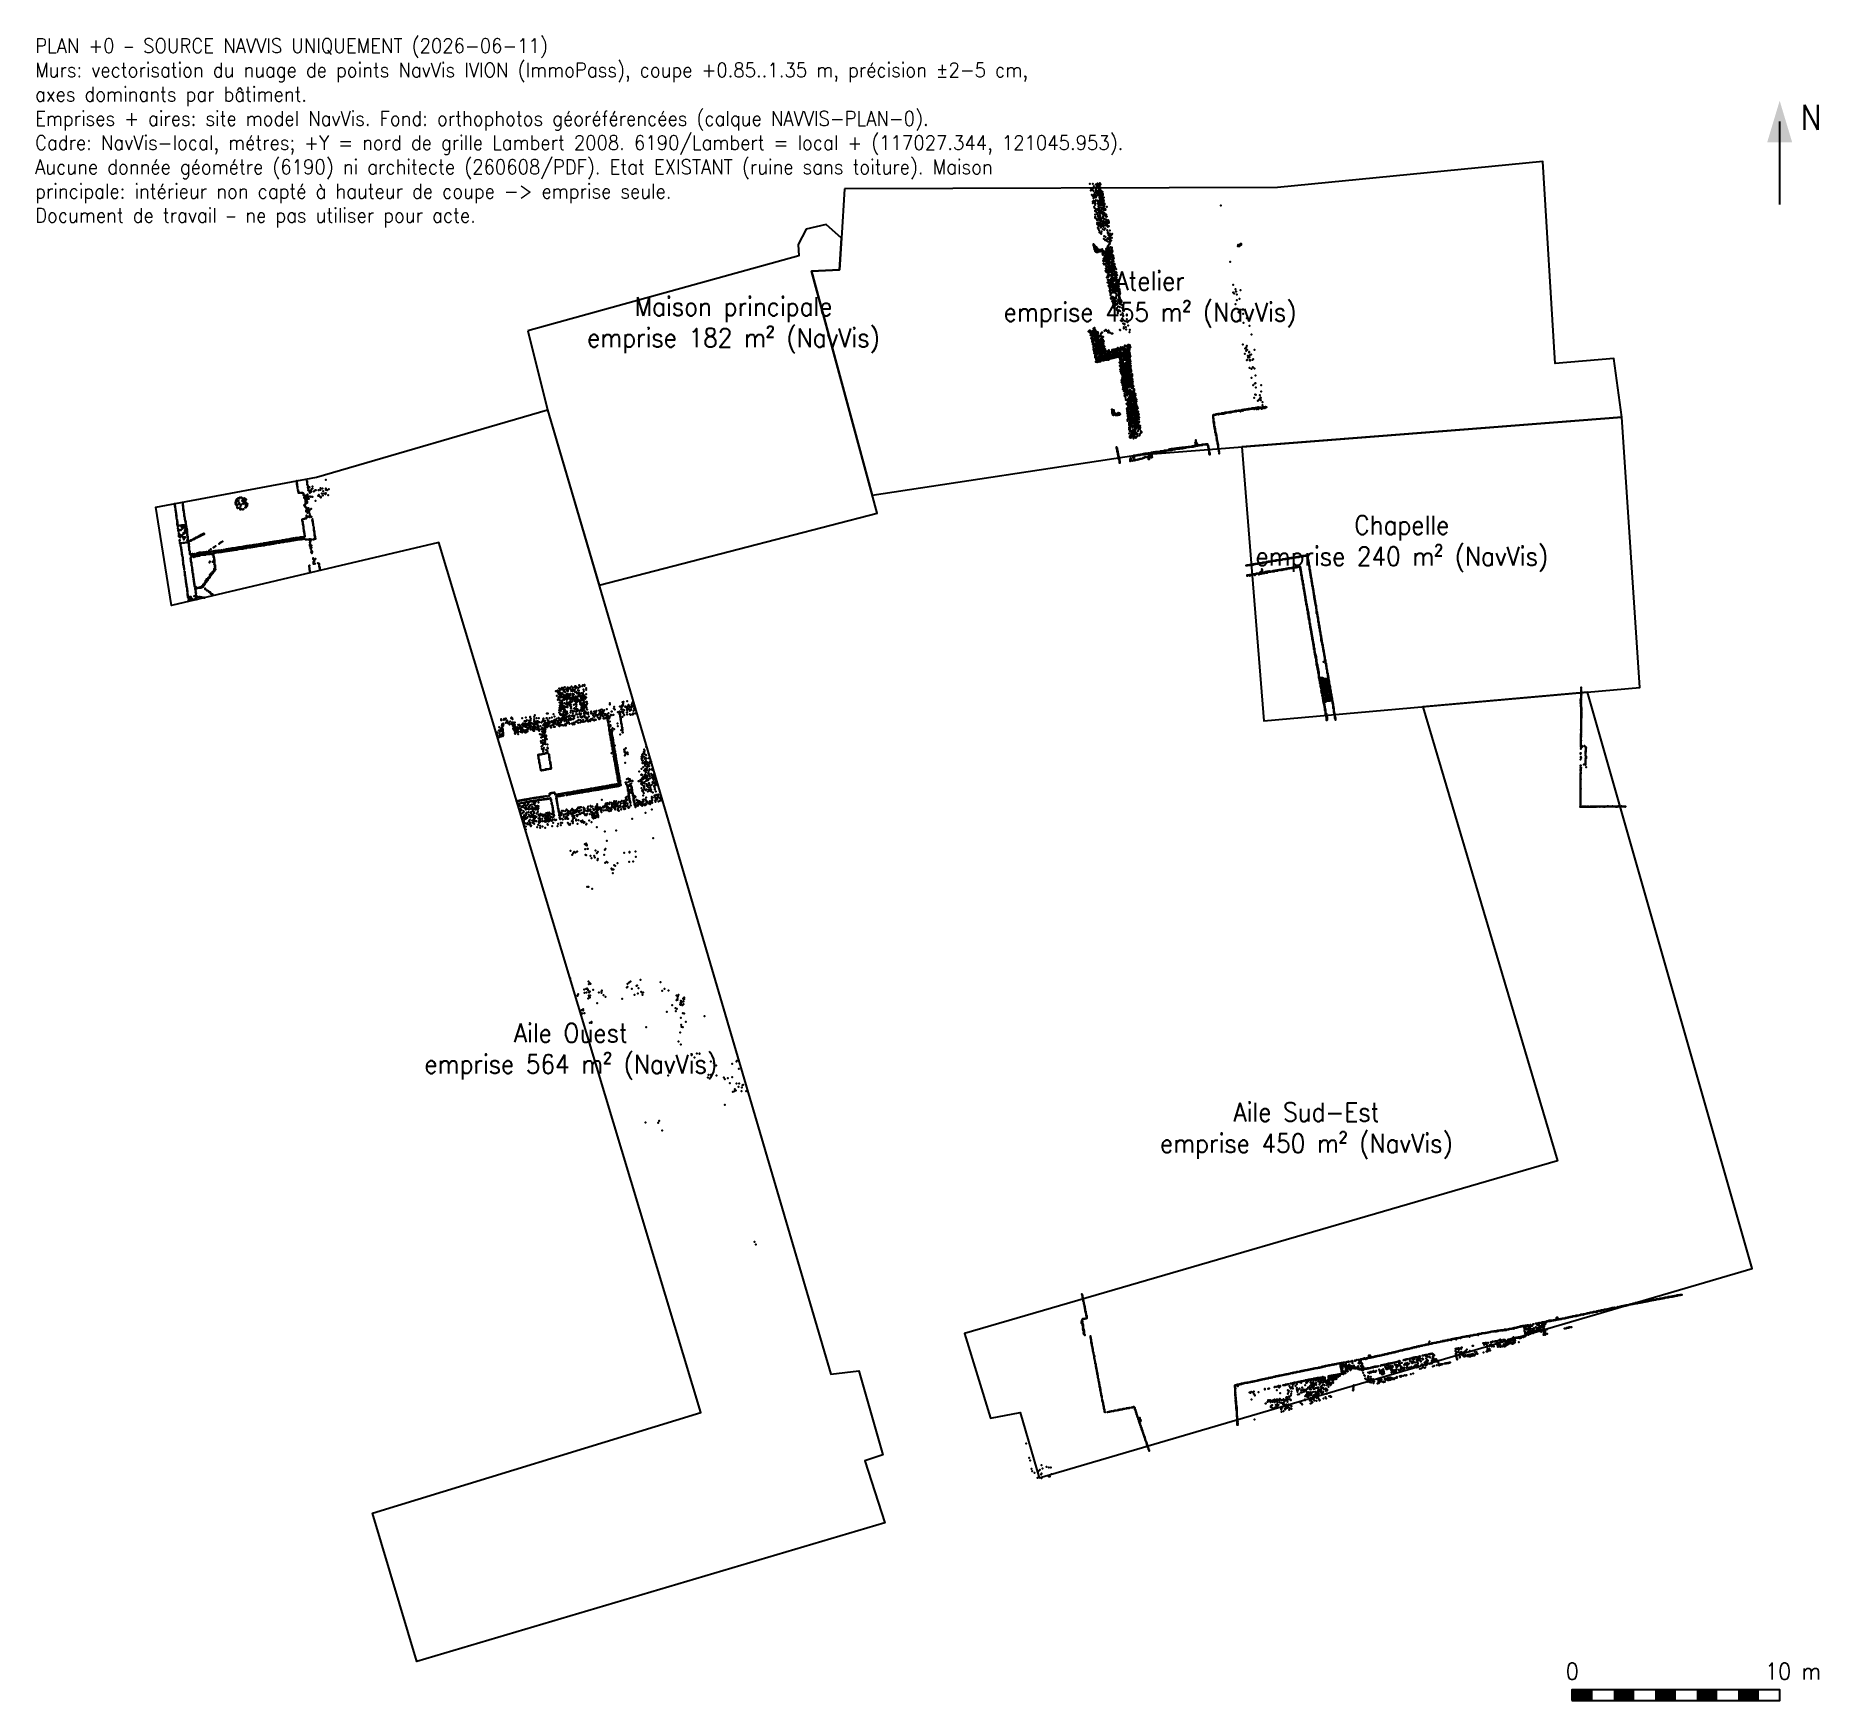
# Model space of a CAD drawing. Header units: metres. Extents: x -48 to 37.9, y -50 to 30.1.
import ezdxf

# ---------------------------------------------------------------- set-up
doc = ezdxf.new("R2010")
doc.units = ezdxf.units.M
for name, color, linetype in [('NAVVIS-EMPRISE', 5, 'Continuous'), ('NAVVIS-LABELS', 5, 'Continuous'), ('NAVVIS-NUAGE-0', 8, 'Continuous'), ('NOTES', 7, 'Continuous'), ('REPERES', 7, 'Continuous')]:
    doc.layers.add(name, color=color, linetype=linetype)
doc.styles.add('textstyle3', font='')
doc.styles.add('textstyle4', font='Standard')
doc.styles.get('textstyle3').set_extended_font_data('Standard')

msp = doc.modelspace()

# ---------------------------------------------------------------- texts
at = {"layer": 'NAVVIS-LABELS', "char_height": 0.9, "attachment_point": 5, "style": 'textstyle3'}
for s, insert in [('Atelier\\Pemprise 455 m² (NavVis)', (5.684, 17.429)), ('Maison principale\\Pemprise 182 m² (NavVis)', (-14.375, 16.195)), ('Chapelle\\Pemprise 240 m² (NavVis)', (17.805, 5.675)), ('Aile Ouest\\Pemprise 564 m² (NavVis)', (-22.209, -18.772)), ('Aile Sud-Est\\Pemprise 450 m² (NavVis)', (13.211, -22.582))]:
    msp.add_mtext(s, dxfattribs=dict(at, insert=insert))
at = {"layer": 'NOTES', "insert": (-48, 30), "char_height": 0.7, "width": 52, "attachment_point": 1, "style": 'textstyle3'}
msp.add_mtext('PLAN +0 — SOURCE NAVVIS UNIQUEMENT (2026-06-11)\\PMurs: vectorisation du nuage de points NavVis IVION (ImmoPass), coupe +0.85..1.35 m, précision ±2-5 cm, axes dominants par bâtiment.\\PEmprises + aires: site model NavVis. Fond: orthophotos géoréférencées (calque NAVVIS-PLAN-0).\\PCadre: NavVis-local, métres; +Y = nord de grille Lambert 2008. 6190/Lambert = local + (117027.344, 121045.953).\\PAucune donnée géométre (6190) ni architecte (260608/PDF). Etat EXISTANT (ruine sans toiture). Maison principale: intérieur non capté à hauteur de coupe -> emprise seule.\\PDocument de travail — ne pas utiliser pour acte.', dxfattribs=at)
at = {"layer": 'REPERES', "style": 'textstyle4'}
for s, height, p in [('N', 1.2, (37, 25.6)), ('0', 0.8, (25.7, -49)), ('10 m', 0.8, (35.3, -49))]:
    msp.add_text(s, height=height, dxfattribs=at).set_placement(p)

# ---------------------------------------------------------------- linework, layer by layer
at = {"layer": 'NAVVIS-EMPRISE'}
for points in [[(-9.023, 22.755), (-9.171, 20.393), (-9.272, 18.865), (-10.623, 18.802), (-7.693, 8.02), (4.997, 9.946), (28.397, 11.776), (28.011, 14.585), (25.189, 14.353), (24.594, 24.08), (11.824, 22.818), (-9.023, 22.755)], [(-24.275, 15.923), (-23.32, 12.128), (-20.838, 3.677), (-7.456, 7.149), (-10.623, 18.802), (-9.272, 18.865), (-9.171, 20.393), (-9.916, 21.05), (-10.876, 20.823), (-11.254, 20.077), (-11.229, 19.534), (-24.275, 15.923)], [(-23.32, 12.128), (-9.68, -34.305), (-8.338, -34.138), (-7.179, -38.18), (-8.041, -38.477), (-7.087, -41.452), (-29.618, -48.129), (-31.758, -40.995), (-15.945, -36.15), (-28.567, 5.738), (-41.437, 2.706), (-42.18, 7.432), (-34.452, 8.888), (-23.32, 12.128)], [(10.103, 10.345), (11.16, -2.849), (29.261, -1.24), (28.397, 11.776), (10.103, 10.345)], [(18.817, -2.169), (25.303, -24.031), (-3.254, -32.34), (-1.994, -36.421), (-0.562, -36.143), (0.347, -39.29), (34.675, -29.215), (26.752, -1.463), (18.817, -2.169)]]:
    msp.add_lwpolyline(points, close=True, dxfattribs=at)
at = {"layer": 'NAVVIS-NUAGE-0'}
for p in [(2.786, 22.997), (2.826, 22.687), (2.836, 22.777), (2.876, 22.757), (2.886, 22.477), (2.896, 22.747), (2.926, 23.007), (2.926, 22.697), (2.936, 22.407), (2.956, 22.807), (2.956, 22.667), (2.956, 22.457), (2.966, 22.317), (2.976, 22.887), (2.976, 22.337), (3.006, 22.557), (3.016, 22.437), (3.036, 22.467), (3.036, 22.387), (3.036, 22.357), (3.046, 22.427), (3.056, 22.807), (3.066, 22.967), (3.066, 22.637), (3.066, 22.607), (3.066, 22.357), (3.066, 22.337), (3.076, 22.747), (3.096, 22.677), (3.116, 22.967), (3.116, 22.547), (3.126, 22.877), (3.136, 22.927), (3.136, 22.587), (3.136, 22.467), (3.136, 22.447), (3.146, 23.017), (3.166, 22.907), (3.166, 22.877), (3.166, 22.847), (3.166, 22.667), (3.176, 22.997), (3.176, 22.927), (3.196, 22.637), (3.196, 22.547), (3.196, 22.527), (3.206, 22.777), (3.206, 22.497), (3.216, 22.777), (3.216, 22.657), (3.226, 22.497), (3.226, 22.427), (3.236, 22.887), (3.236, 22.807), (3.246, 23.007), (3.246, 22.957), (3.246, 22.777), (3.256, 22.927), (3.256, 22.767), (3.256, 22.347), (3.266, 23.037), (3.266, 22.957), (3.266, 22.567), (3.266, 22.487), (3.276, 22.957), (3.276, 22.757), (3.276, 22.717), (3.296, 22.967), (3.296, 22.817), (3.296, 22.407), (3.306, 22.977), (3.316, 22.617), (3.316, 22.597), (3.326, 22.657), (3.326, 22.427), (3.336, 22.587), (3.356, 22.497), (3.356, 22.387), (3.396, 22.617), (3.396, 22.367), (3.406, 22.517), (3.406, 22.497), (3.406, 22.327), (3.416, 22.457), (3.456, 22.347), (2.926, 22.157), (2.936, 22.077), (2.946, 22.087), (2.956, 22.177), (2.956, 22.127), (2.986, 22.167), (2.986, 21.887), (3.016, 21.847), (3.036, 22.187), (3.036, 22.167), (3.036, 21.717), (3.036, 21.687), (3.036, 21.527), (3.046, 22.137), (3.046, 22.047), (3.046, 21.987), (3.046, 21.527), (3.066, 22.207), (3.086, 21.777), (3.106, 21.637), (3.136, 21.757), (3.136, 21.757), (3.136, 21.537), (3.146, 21.597), (3.166, 22.047), (3.166, 21.777), (3.166, 21.597), (3.176, 22.197), (3.176, 22.147), (3.176, 21.797), (3.186, 21.757), (3.206, 22.027), (3.206, 22.007), (3.206, 21.997), (3.206, 21.907), (3.206, 21.757), (3.216, 22.087), (3.216, 22.017), (3.236, 21.717), (3.236, 21.667), (3.236, 21.487), (3.246, 22.187), (3.246, 21.847), (3.246, 21.767), (3.256, 22.107), (3.266, 22.287), (3.266, 21.847), (3.266, 21.567), (3.276, 22.237), (3.276, 22.047), (3.286, 21.467), (3.306, 22.227), (3.306, 22.147), (3.306, 22.097), (3.306, 21.957), (3.306, 21.717), (3.306, 21.667), (3.306, 21.577), (3.316, 22.287), (3.316, 22.277), (3.316, 22.067), (3.316, 21.707), (3.316, 21.637), (3.326, 22.207), (3.326, 22.187), (3.346, 22.207), (3.346, 22.067), (3.346, 21.847), (3.356, 21.657), (3.366, 21.977), (3.376, 21.977), (3.376, 21.787), (3.386, 22.297), (3.386, 22.277), (3.386, 22.017), (3.386, 21.607), (3.396, 22.147), (3.396, 21.647), (3.406, 22.277), (3.406, 21.527), (3.416, 22.167), (3.416, 21.997), (3.416, 21.867), (3.426, 22.167), (3.426, 22.067), (3.446, 22.227), (3.446, 22.147), (3.446, 21.867), (3.446, 21.747), (3.446, 21.497), (3.456, 21.497), (3.466, 22.187), (3.466, 21.737), (3.476, 21.907), (3.476, 21.607), (3.496, 22.057), (3.496, 22.027), (3.496, 21.987), (3.496, 21.587), (3.526, 21.797), (3.526, 21.747), (3.546, 21.747), (3.556, 21.527), (3.566, 21.517), (3.596, 21.887), (9.096, 21.957), (3.036, 21.417), (3.046, 21.367), (3.106, 21.317), (3.126, 21.287), (3.136, 21.247), (3.136, 21.127), (3.136, 21.057), (3.166, 20.887), (3.176, 21.447), (3.186, 21.267), (3.196, 20.857), (3.196, 20.817), (3.206, 21.437), (3.206, 21.377), (3.206, 21.287), (3.206, 21.137), (3.206, 21.087), (3.206, 20.977), (3.216, 21.337), (3.226, 21.417), (3.226, 21.347), (3.226, 20.747), (3.246, 20.657), (3.256, 21.057), (3.266, 21.457), (3.276, 20.957), (3.286, 21.237), (3.286, 21.157), (3.296, 21.387), (3.306, 21.277), (3.316, 21.247), (3.316, 21.207), (3.316, 21.057), (3.316, 20.897), (3.336, 21.297), (3.336, 21.047), (3.336, 20.637), (3.346, 20.707), (3.356, 21.067), (3.356, 20.967), (3.386, 21.207), (3.386, 21.207), (3.386, 21.157), (3.386, 21.077), (3.406, 21.417), (3.416, 21.347), (3.416, 21.167), (3.416, 20.817), (3.426, 21.027), (3.436, 21.207), (3.446, 21.347), (3.446, 20.927), (3.456, 21.317), (3.456, 21.087), (3.466, 20.987), (3.476, 20.787), (3.496, 21.167), (3.506, 21.297), (3.526, 21.457), (3.526, 20.847), (3.536, 21.077), (3.546, 21.167), (3.546, 21.017), (3.556, 21.177), (3.566, 21.407), (3.566, 21.277), (3.566, 21.197), (3.566, 21.067), (3.566, 20.987), (3.586, 21.207), (3.586, 20.997), (3.596, 21.427), (3.606, 21.137), (3.616, 20.767), (3.626, 21.067), (3.636, 21.207), (3.646, 20.957), (3.646, 20.927), (3.646, 20.667), (3.656, 20.627), (3.666, 21.247), (3.676, 21.217), (3.696, 21.127), (3.696, 20.957), (3.706, 21.177), (3.746, 20.747), (3.746, 20.617), (2.956, 20.097), (2.956, 20.077), (2.956, 20.047), (2.966, 20.047), (2.966, 20.037), (2.966, 20.037), (2.976, 20.027), (2.976, 20.027), (2.976, 20.027), (2.976, 20.007), (2.986, 20.057), (2.986, 20.017), (2.996, 19.987), (2.996, 19.967), (2.996, 19.957), (2.996, 19.947), (2.996, 19.927), (2.996, 19.927), (3.006, 19.927), (3.006, 19.917), (3.006, 19.917), (3.006, 19.887), (3.006, 19.877), (3.016, 19.887), (3.016, 19.877), (3.016, 19.847), (3.026, 19.867), (3.026, 19.867), (3.026, 19.847), (3.026, 19.837), (3.026, 19.827), (3.026, 19.827), (3.026, 19.817), (3.026, 19.817), (3.036, 19.997), (3.036, 19.997), (3.036, 19.797), (3.036, 19.777), (3.036, 19.767), (3.046, 19.957), (3.046, 19.907), (3.046, 19.877), (3.046, 19.777), (3.046, 19.757), (3.056, 19.957), (3.056, 19.887), (3.056, 19.747), (3.066, 19.937), (3.066, 19.807), (3.066, 19.757), (3.066, 19.747), (3.066, 19.747), (3.076, 19.767), (3.096, 19.947), (3.096, 19.907), (3.096, 19.807), (3.106, 19.957), (3.106, 19.927), (3.106, 19.927), (3.106, 19.907), (3.106, 19.887), (3.106, 19.777), (3.106, 19.777), (3.116, 19.917), (3.126, 19.907), (3.126, 19.907), (3.126, 19.877), (3.126, 19.747), (3.136, 19.897), (3.136, 19.807), (3.136, 19.767), (3.136, 19.747), (3.146, 19.877), (3.156, 19.777), (3.176, 19.857), (3.186, 19.847), (3.186, 19.747), (3.196, 19.847), (3.206, 19.837), (3.206, 19.817), (3.216, 19.807), (3.236, 19.827), (3.256, 19.827), (3.266, 19.747), (3.266, 19.747), (3.276, 19.827), (3.276, 19.827), (3.276, 19.827), (3.276, 19.767), (3.276, 19.757), (3.276, 19.757), (3.276, 19.757), (3.276, 19.747), (3.276, 19.747), (3.276, 19.747), (3.286, 19.757), (3.286, 19.757), (3.296, 19.777), (3.316, 19.777), (3.326, 20.597), (3.326, 19.827), (3.336, 19.817), (3.336, 19.757), (3.346, 19.747), (3.356, 19.797), (3.366, 19.777), (3.366, 19.767), (3.376, 19.777), (3.386, 19.857), (3.386, 19.747), (3.396, 19.807), (3.406, 19.747), (3.416, 19.777), (3.416, 19.757), (3.456, 20.347), (3.456, 19.757), (3.456, 19.757), (3.476, 20.477), (3.516, 20.297), (3.546, 20.457), (3.566, 20.317), (3.566, 19.867), (3.566, 19.807), (3.566, 19.747), (3.586, 19.797), (3.606, 20.257), (3.636, 19.957), (3.636, 19.847), (3.646, 20.387), (3.646, 20.217), (3.646, 19.997), (3.656, 20.387), (3.656, 19.997), (3.656, 19.987), (3.666, 20.347), (3.676, 20.567), (3.676, 20.527), (3.676, 19.927), (3.676, 19.887), (3.676, 19.837), (3.676, 19.777), (3.686, 20.547), (3.686, 19.837), (3.706, 20.067), (3.706, 19.777), (3.726, 20.467), (3.726, 20.317), (3.726, 20.207), (3.726, 19.867), (3.736, 20.507), (3.736, 20.137), (3.736, 19.927), (3.736, 19.927), (3.746, 20.517), (3.746, 20.427), (3.746, 20.347), (3.746, 20.327), (3.746, 20.107), (3.756, 20.207), (3.756, 19.957), (3.756, 19.797), (3.766, 20.477), (3.766, 20.247), (3.776, 20.267), (3.776, 20.247), (3.776, 19.957), (3.776, 19.957), (3.786, 20.277), (3.806, 20.527), (3.806, 20.277), (3.836, 20.567), (3.836, 20.407), (3.836, 19.937), (3.836, 19.907), (3.836, 19.827), (3.856, 20.597), (3.856, 19.807), (3.856, 19.777), (3.876, 19.767), (9.906, 20.007), (9.926, 20.057), (9.926, 20.017), (9.936, 19.997), (9.956, 19.997), (9.986, 19.997), (9.996, 20.057), (9.996, 20.027), (9.996, 20.017), (10.026, 20.067), (10.026, 20.047), (10.036, 20.117), (10.036, 20.067), (10.066, 20.107), (10.066, 20.057), (3.066, 19.737), (3.066, 19.737), (3.076, 19.727), (3.086, 19.737), (3.096, 19.727), (3.106, 19.737), (3.106, 19.727), (3.106, 19.717), (3.116, 19.717), (3.116, 19.717), (3.126, 19.717), (3.126, 19.717), (3.126, 19.707), (3.136, 19.737), (3.156, 19.717), (3.166, 19.717), (3.176, 19.727), (3.186, 19.737), (3.186, 19.727), (3.196, 19.737), (3.226, 19.737), (3.246, 19.737), (3.256, 19.737), (3.396, 19.627), (3.416, 19.577), (3.426, 19.697), (3.426, 19.697), (3.426, 19.297), (3.436, 19.727), (3.436, 19.717), (3.436, 19.387), (3.446, 19.167), (3.456, 19.647), (3.466, 19.277), (3.476, 19.727), (3.476, 19.307), (3.476, 19.117), (3.486, 19.457), (3.496, 19.477), (3.496, 19.277), (3.506, 19.697), (3.506, 19.657), (3.506, 19.647), (3.506, 19.527), (3.506, 19.467), (3.516, 19.407), (3.516, 19.137), (3.526, 19.347), (3.536, 19.277), (3.546, 19.717), (3.546, 19.597), (3.546, 19.517), (3.546, 19.337), (3.556, 19.717), (3.556, 19.367), (3.556, 18.927), (3.566, 19.687), (3.566, 19.667), (3.576, 19.627), (3.576, 19.347), (3.576, 19.317), (3.576, 19.167), (3.576, 19.037), (3.586, 19.277), (3.586, 19.207), (3.586, 19.037), (3.586, 18.887), (3.596, 19.707), (3.596, 19.607), (3.596, 19.467), (3.596, 19.447), (3.596, 18.887), (3.596, 18.887), (3.606, 19.667), (3.606, 19.597), (3.606, 19.567), (3.606, 19.507), (3.606, 19.497), (3.606, 19.467), (3.606, 19.387), (3.606, 19.027), (3.606, 18.997), (3.616, 19.617), (3.616, 19.317), (3.616, 19.127), (3.616, 18.997), (3.626, 19.417), (3.626, 19.287), (3.636, 19.687), (3.636, 19.297), (3.636, 19.007), (3.646, 19.407), (3.646, 19.207), (3.646, 19.027), (3.646, 19.017), (3.656, 19.497), (3.666, 19.317), (3.676, 19.717), (3.676, 19.147), (3.686, 19.737), (3.686, 19.667), (3.686, 19.637), (3.686, 19.637), (3.686, 19.447), (3.686, 19.387), (3.686, 19.227), (3.696, 19.497), (3.696, 19.167), (3.696, 19.007), (3.696, 18.977), (3.706, 19.167), (3.706, 19.047), (3.706, 18.977), (3.706, 18.967), (3.706, 18.887), (3.716, 19.557), (3.716, 19.247), (3.716, 19.127), (3.716, 19.047), (3.716, 19.007), (3.716, 18.957), (3.716, 18.927), (3.716, 18.917), (3.726, 19.327), (3.726, 18.917), (3.736, 19.597), (3.736, 19.357), (3.736, 18.887), (3.746, 19.707), (3.746, 19.417), (3.746, 19.377), (3.756, 19.647), (3.756, 18.947), (3.766, 19.577), (3.766, 19.427), (3.766, 19.237), (3.776, 19.697), (3.776, 19.397), (3.776, 19.207), (3.776, 19.207), (3.776, 19.067), (3.786, 19.487), (3.786, 19.457), (3.796, 18.997), (3.806, 19.627), (3.806, 19.597), (3.806, 19.217), (3.806, 19.037), (3.806, 19.027), (3.806, 19.017), (3.806, 18.997), (3.816, 19.687), (3.816, 19.527), (3.816, 18.957), (3.826, 19.597), (3.826, 19.537), (3.826, 19.187), (3.826, 18.997), (3.836, 19.107), (3.836, 19.067), (3.846, 19.497), (3.846, 19.067), (3.846, 18.927), (3.856, 19.737), (3.856, 19.727), (3.856, 19.717), (3.856, 19.357), (3.856, 19.297), (3.856, 19.217), (3.856, 19.187), (3.856, 19.027), (3.856, 18.907), (3.866, 19.597), (3.866, 19.067), (3.866, 19.027), (3.876, 19.147), (3.876, 19.017), (3.886, 19.047), (3.886, 19.007), (3.886, 18.987), (3.886, 18.967), (3.886, 18.927), (3.896, 19.427), (3.896, 19.277), (3.896, 19.167), (3.896, 18.927), (3.896, 18.887), (3.906, 19.547), (3.906, 19.277), (3.906, 19.137), (3.916, 19.507), (3.916, 19.067), (3.926, 19.397), (3.926, 19.277), (3.926, 19.267), (3.926, 18.907), (3.936, 19.417), (3.946, 19.047), (3.946, 18.887), (3.956, 18.907), (3.966, 18.987), (3.976, 19.157), (3.976, 19.117), (3.986, 19.027), (3.996, 18.957), (4.026, 18.947), (4.056, 18.897), (9.536, 19.247), (3.536, 18.817), (3.566, 18.767), (3.606, 18.817), (3.606, 18.487), (3.616, 18.877), (3.626, 18.727), (3.636, 18.537), (3.636, 18.257), (3.646, 18.597), (3.656, 18.377), (3.666, 18.877), (3.666, 18.707), (3.666, 18.567), (3.666, 18.567), (3.666, 18.507), (3.666, 18.267), (3.676, 18.787), (3.676, 18.387), (3.676, 18.237), (3.676, 18.097), (3.686, 18.777), (3.686, 18.527), (3.696, 18.797), (3.706, 18.817), (3.706, 18.587), (3.706, 18.267), (3.706, 18.257), (3.716, 18.737), (3.716, 18.597), (3.726, 18.727), (3.726, 18.167), (3.726, 18.137), (3.736, 18.817), (3.736, 18.767), (3.736, 18.597), (3.736, 18.157), (3.746, 18.847), (3.746, 18.367), (3.746, 18.187), (3.746, 18.137), (3.746, 18.087), (3.746, 18.067), (3.746, 18.027), (3.766, 18.767), (3.766, 18.627), (3.766, 18.027), (3.776, 18.847), (3.776, 18.807), (3.776, 18.767), (3.776, 18.587), (3.776, 18.257), (3.776, 18.177), (3.796, 18.117), (3.796, 18.097), (3.806, 18.437), (3.806, 18.027), (3.816, 18.867), (3.816, 18.837), (3.816, 18.277), (3.816, 18.167), (3.816, 18.157), (3.816, 18.047), (3.826, 18.817), (3.826, 18.577), (3.826, 18.387), (3.836, 18.817), (3.836, 18.747), (3.836, 18.537), (3.836, 18.497), (3.836, 18.457), (3.836, 18.287), (3.846, 18.717), (3.846, 18.627), (3.846, 18.547), (3.846, 18.127), (3.856, 18.747), (3.856, 18.727), (3.856, 18.597), (3.856, 18.547), (3.856, 18.527), (3.856, 18.517), (3.856, 18.427), (3.856, 18.347), (3.856, 18.137), (3.856, 18.067), (3.866, 18.737), (3.866, 18.647), (3.866, 18.437), (3.876, 18.477), (3.886, 18.417), (3.886, 18.067), (3.896, 18.847), (3.896, 18.647), (3.896, 18.597), (3.896, 18.457), (3.896, 18.377), (3.896, 18.217), (3.906, 18.647), (3.906, 18.387), (3.916, 18.107), (3.926, 18.847), (3.926, 18.457), (3.936, 18.847), (3.936, 18.317), (3.936, 18.057), (3.946, 18.597), (3.956, 18.797), (3.956, 18.457), (3.956, 18.157), (3.966, 18.647), (3.966, 18.597), (3.966, 18.137), (3.966, 18.067), (3.976, 18.747), (3.976, 18.667), (3.976, 18.637), (3.986, 18.567), (3.986, 18.367), (3.996, 18.757), (3.996, 18.617), (3.996, 18.467), (3.996, 18.027), (4.006, 18.377), (4.006, 18.347), (4.016, 18.667), (4.016, 18.577), (4.016, 18.097), (4.026, 18.767), (4.026, 18.197), (4.026, 18.107), (4.026, 18.067), (4.036, 18.597), (4.036, 18.597), (4.036, 18.387), (4.046, 18.627), (4.046, 18.597), (4.046, 18.457), (4.046, 18.207), (4.056, 18.747), (4.056, 18.697), (4.056, 18.627), (4.056, 18.387), (4.056, 18.357), (4.066, 18.737), (4.066, 18.647), (4.066, 18.487), (4.066, 18.337), (4.066, 18.307), (4.066, 18.267), (4.066, 18.137), (4.086, 18.277), (4.096, 18.597), (4.096, 18.347), (4.126, 18.367), (4.136, 18.377), (4.136, 18.067), (4.146, 18.287), (4.146, 18.267), (4.166, 18.287), (4.166, 18.087), (4.176, 18.067), (9.686, 18.137), (3.726, 17.847), (3.736, 17.987), (3.756, 17.927), (3.766, 17.787), (3.786, 17.857), (3.786, 17.707), (3.786, 17.637), (3.796, 17.497), (3.806, 17.507), (3.816, 17.757), (3.816, 17.747), (3.816, 17.727), (3.816, 17.467), (3.816, 17.457), (3.826, 17.547), (3.836, 17.877), (3.846, 17.747), (3.856, 17.997), (3.856, 17.887), (3.856, 17.557), (3.856, 17.547), (3.866, 17.347), (3.876, 17.567), (3.876, 17.557), (3.886, 17.867), (3.886, 17.387), (3.886, 17.307), (3.896, 18.007), (3.896, 17.977), (3.896, 17.557), (3.896, 17.367), (3.906, 17.817), (3.906, 17.817), (3.906, 17.337), (3.916, 17.917), (3.916, 17.227), (3.926, 17.457), (3.936, 17.997), (3.936, 17.987), (3.936, 17.767), (3.936, 17.507), (3.936, 17.457), (3.936, 17.357), (3.936, 17.357), (3.946, 17.497), (3.956, 17.207), (3.966, 17.927), (3.966, 17.887), (3.966, 17.417), (3.966, 17.337), (3.966, 17.307), (3.976, 17.987), (3.976, 17.917), (3.976, 17.847), (3.986, 17.817), (3.986, 17.777), (3.996, 17.807), (3.996, 17.517), (3.996, 17.287), (3.996, 17.267), (4.016, 17.167), (4.026, 17.847), (4.026, 17.817), (4.026, 17.767), (4.026, 17.497), (4.036, 17.997), (4.036, 17.987), (4.036, 17.927), (4.036, 17.877), (4.036, 17.847), (4.036, 17.817), (4.036, 17.497), (4.036, 17.227), (4.046, 17.887), (4.046, 17.707), (4.046, 17.557), (4.046, 17.477), (4.046, 17.347), (4.056, 17.867), (4.056, 17.847), (4.066, 18.017), (4.066, 17.977), (4.066, 17.627), (4.076, 17.187), (4.086, 17.847), (4.096, 17.207), (4.106, 17.957), (4.116, 18.007), (4.116, 17.857), (4.126, 17.267), (4.136, 17.957), (4.136, 17.847), (4.146, 17.967), (4.146, 17.637), (4.146, 17.417), (4.146, 17.347), (4.166, 17.997), (4.166, 17.767), (4.166, 17.697), (4.176, 17.947), (4.176, 17.837), (4.176, 17.777), (4.176, 17.627), (4.186, 17.807), (4.196, 17.637), (4.196, 17.587), (4.196, 17.567), (4.196, 17.527), (4.196, 17.457), (4.206, 17.907), (4.206, 17.527), (4.206, 17.387), (4.216, 17.927), (4.216, 17.597), (4.216, 17.397), (4.226, 17.337), (4.226, 17.237), (4.236, 17.827), (4.236, 17.727), (4.236, 17.697), (4.236, 17.517), (4.246, 17.737), (4.246, 17.417), (4.246, 17.337), (4.246, 17.277), (4.246, 17.207), (4.256, 17.427), (4.256, 17.277), (4.276, 17.357), (4.286, 17.377), (4.296, 17.197), (4.306, 17.347), (4.306, 17.317), (4.346, 17.167), (9.686, 17.777), (9.736, 17.727), (9.796, 17.927), (9.796, 17.207), (9.816, 17.817), (9.836, 17.817), (9.856, 17.407), (9.866, 17.677), (9.986, 17.457), (10.046, 17.887), (3.886, 17.057), (3.926, 17.097), (3.956, 17.077), (3.966, 17.007), (3.976, 17.107), (4.086, 17.017), (4.086, 16.937), (4.126, 16.767), (4.136, 16.837), (4.156, 17.097), (4.176, 16.927), (4.226, 17.067), (4.246, 16.867), (4.276, 16.687), (4.276, 16.427), (4.326, 16.387), (4.346, 17.027), (4.356, 16.777), (4.356, 16.497), (4.366, 16.747), (4.386, 16.667), (4.396, 16.637), (4.416, 16.887), (4.566, 16.707), (4.566, 16.667), (4.566, 16.487), (4.606, 16.347), (9.946, 16.817), (10.006, 16.777), (10.136, 16.957), (10.166, 16.747), (10.176, 16.317), (10.186, 16.957), (10.346, 16.527), (2.726, 15.887), (2.776, 15.947), (2.786, 15.947), (2.786, 15.837), (2.796, 15.897), (2.816, 15.927), (2.816, 15.807), (2.816, 15.717), (2.846, 15.877), (2.856, 15.887), (2.856, 15.817), (2.856, 15.747), (2.856, 15.567), (2.876, 15.737), (2.876, 15.627), (2.876, 15.537), (2.886, 15.567), (2.886, 15.517), (2.896, 15.837), (2.896, 15.767), (2.896, 15.557), (2.896, 15.527), (2.906, 15.727), (2.906, 15.677), (2.906, 15.497), (2.916, 15.577), (2.916, 15.527), (2.926, 15.927), (2.926, 15.497), (2.936, 15.497), (2.956, 15.777), (2.966, 16.037), (2.966, 15.957), (2.966, 15.787), (2.976, 15.857), (2.976, 15.667), (2.986, 15.797), (2.986, 15.567), (2.996, 15.867), (2.996, 15.847), (2.996, 15.697), (2.996, 15.457), (3.006, 16.067), (3.006, 16.047), (3.006, 15.987), (3.006, 15.747), (3.006, 15.727), (3.016, 15.887), (3.016, 15.847), (3.016, 15.717), (3.016, 15.467), (3.026, 15.707), (3.026, 15.567), (3.026, 15.487), (3.036, 15.977), (3.036, 15.747), (3.036, 15.727), (3.036, 15.627), (3.036, 15.497), (3.036, 15.487), (3.056, 15.737), (3.056, 15.707), (3.056, 15.707), (3.056, 15.477), (3.066, 15.677), (3.066, 15.607), (3.066, 15.527), (3.066, 15.527), (3.066, 15.457), (3.076, 15.627), (3.086, 15.777), (3.086, 15.537), (3.096, 15.667), (3.096, 15.637), (3.096, 15.587), (3.106, 15.887), (3.106, 15.507), (3.106, 15.467), (3.116, 15.787), (3.116, 15.687), (3.116, 15.677), (3.126, 15.837), (3.126, 15.817), (3.126, 15.637), (3.126, 15.527), (3.136, 15.797), (3.136, 15.637), (3.136, 15.617), (3.136, 15.497), (3.136, 15.477), (3.146, 15.817), (3.146, 15.557), (3.166, 15.867), (3.176, 15.697), (3.176, 15.577), (3.186, 15.817), (3.186, 15.487), (3.196, 15.707), (3.206, 15.597), (3.226, 15.647), (3.236, 15.667), (3.236, 15.497), (3.256, 15.667), (3.286, 15.467), (3.296, 15.667), (3.306, 15.717), (3.306, 15.667), (3.316, 15.537), (3.336, 15.797), (3.356, 15.657), (3.356, 15.627), (3.356, 15.497), (3.366, 15.837), (3.386, 15.847), (3.396, 15.527), (3.396, 15.487), (3.416, 15.507), (3.426, 15.637), (3.486, 15.917), (3.556, 15.967), (3.586, 15.917), (3.666, 15.837), (3.676, 15.947), (3.676, 15.907), (3.736, 15.837), (3.746, 15.847), (3.826, 15.797), (3.876, 15.797), (4.226, 15.977), (4.246, 15.957), (4.386, 16.277), (4.416, 16.037), (4.426, 16.097), (4.456, 16.267), (4.456, 16.227), (4.516, 16.097), (4.536, 15.987), (4.636, 16.177), (4.696, 15.867), (4.706, 15.977), (10.466, 16.167), (10.566, 15.747), (2.896, 15.447), (2.896, 15.397), (2.926, 15.407), (2.926, 15.267), (2.936, 15.327), (2.956, 15.447), (2.956, 15.347), (2.956, 15.337), (2.956, 15.127), (2.956, 15.037), (2.956, 15.037), (2.956, 15.017), (2.966, 15.227), (2.966, 15.177), (2.976, 15.167), (2.986, 15.067), (2.986, 15.017), (2.986, 14.997), (2.986, 14.937), (2.996, 15.257), (2.996, 15.207), (2.996, 15.057), (2.996, 15.027), (2.996, 14.947), (2.996, 14.847), (3.006, 14.957), (3.016, 15.287), (3.016, 14.957), (3.026, 15.047), (3.026, 14.887), (3.036, 15.447), (3.036, 15.247), (3.036, 15.027), (3.036, 15.027), (3.036, 14.887), (3.036, 14.747), (3.036, 14.707), (3.036, 14.687), (3.036, 14.647), (3.046, 15.287), (3.046, 14.887), (3.046, 14.847), (3.046, 14.837), (3.046, 14.817), (3.046, 14.657), (3.046, 14.637), (3.056, 14.927), (3.056, 14.817), (3.056, 14.697), (3.056, 14.637), (3.066, 15.417), (3.066, 15.397), (3.066, 15.207), (3.066, 14.767), (3.076, 15.247), (3.076, 14.977), (3.076, 14.627), (3.086, 15.297), (3.086, 15.277), (3.086, 15.257), (3.086, 15.217), (3.086, 15.137), (3.086, 14.667), (3.086, 14.627), (3.096, 15.097), (3.096, 15.087), (3.096, 14.627), (3.106, 15.267), (3.106, 15.237), (3.106, 15.227), (3.106, 14.827), (3.106, 14.627), (3.106, 14.617), (3.116, 15.447), (3.116, 15.427), (3.116, 15.417), (3.116, 15.387), (3.116, 15.347), (3.116, 15.317), (3.116, 15.177), (3.116, 14.957), (3.116, 14.907), (3.116, 14.897), (3.116, 14.617), (3.116, 14.597), (3.126, 15.437), (3.126, 15.277), (3.126, 14.887), (3.126, 14.847), (3.126, 14.777), (3.136, 15.417), (3.136, 15.347), (3.136, 15.277), (3.136, 15.247), (3.136, 15.067), (3.136, 14.837), (3.136, 14.807), (3.136, 14.607), (3.146, 15.007), (3.146, 14.957), (3.146, 14.597), (3.156, 14.937), (3.156, 14.927), (3.156, 14.907), (3.156, 14.907), (3.156, 14.817), (3.166, 15.317), (3.166, 15.167), (3.166, 15.147), (3.166, 15.127), (3.166, 15.117), (3.166, 15.067), (3.166, 15.027), (3.166, 14.897), (3.176, 15.407), (3.176, 15.167), (3.176, 15.167), (3.176, 15.137), (3.176, 15.127), (3.176, 15.107), (3.176, 15.067), (3.176, 15.057), (3.176, 15.037), (3.176, 14.967), (3.176, 14.957), (3.176, 14.927), (3.186, 14.947), (3.186, 14.897), (3.186, 14.667), (3.196, 15.007), (3.196, 14.687), (3.196, 14.667), (3.196, 14.647), (3.206, 15.447), (3.206, 15.387), (3.206, 15.317), (3.206, 15.257), (3.206, 15.097), (3.206, 15.057), (3.206, 15.057), (3.206, 15.007), (3.206, 14.957), (3.206, 14.927), (3.206, 14.907), (3.206, 14.887), (3.206, 14.657), (3.216, 14.637), (3.226, 14.887), (3.226, 14.887), (3.226, 14.697), (3.226, 14.637), (3.226, 14.627), (3.236, 14.817), (3.236, 14.637), (3.246, 15.377), (3.246, 15.237), (3.246, 15.197), (3.246, 15.187), (3.246, 15.097), (3.246, 14.957), (3.246, 14.877), (3.246, 14.837), (3.246, 14.687), (3.246, 14.677), (3.246, 14.667), (3.256, 15.157), (3.256, 15.097), (3.256, 14.777), (3.256, 14.607), (3.266, 15.207), (3.266, 15.147), (3.266, 14.967), (3.266, 14.927), (3.266, 14.667), (3.276, 15.387), (3.276, 15.337), (3.276, 15.317), (3.276, 15.287), (3.276, 15.147), (3.276, 15.147), (3.276, 15.087), (3.276, 15.047), (3.276, 14.957), (3.276, 14.847), (3.276, 14.787), (3.276, 14.697), (3.286, 14.817), (3.286, 14.777), (3.296, 15.427), (3.306, 15.107), (3.306, 14.817), (3.306, 14.637), (3.316, 15.407), (3.316, 15.187), (3.316, 15.177), (3.316, 15.047), (3.316, 14.757), (3.316, 14.737), (3.316, 14.707), (3.326, 15.037), (3.326, 14.887), (3.326, 14.807), (3.326, 14.747), (3.336, 14.667), (3.346, 14.957), (3.346, 14.707), (3.356, 15.377), (3.356, 15.157), (3.356, 15.047), (3.356, 15.007), (3.356, 14.967), (3.356, 14.847), (3.356, 14.637), (3.356, 14.617), (3.356, 14.597), (3.366, 15.327), (3.366, 14.717), (3.376, 15.417), (3.376, 15.157), (3.376, 14.997), (3.376, 14.867), (3.376, 14.827), (3.376, 14.687), (3.386, 15.377), (3.386, 15.347), (3.386, 15.247), (3.386, 15.097), (3.386, 15.017), (3.386, 14.887), (3.386, 14.877), (3.386, 14.777), (3.386, 14.767), (3.386, 14.747), (3.386, 14.717), (3.386, 14.717), (3.396, 15.137), (3.396, 14.837), (3.396, 14.717), (3.406, 15.207), (3.406, 14.687), (3.406, 14.677), (3.416, 14.927), (3.416, 14.847), (3.416, 14.687), (3.416, 14.667), (3.416, 14.667), (3.416, 14.637), (3.416, 14.637), (3.426, 15.277), (3.426, 15.197), (3.426, 15.067), (3.426, 15.007), (3.426, 14.917), (3.426, 14.637), (3.426, 14.597), (3.436, 15.337), (3.436, 15.227), (3.446, 15.147), (3.446, 15.137), (3.446, 14.597), (3.456, 15.427), (3.456, 15.167), (3.456, 15.147), (3.456, 15.097), (3.456, 15.087), (3.456, 15.067), (3.456, 15.057), (3.456, 15.037), (3.456, 14.997), (3.456, 14.927), (3.466, 15.027), (3.466, 14.887), (3.466, 14.857), (3.466, 14.657), (3.476, 15.137), (3.476, 14.957), (3.476, 14.917), (3.486, 14.867), (3.486, 14.757), (3.486, 14.617), (3.496, 15.167), (3.496, 15.037), (3.496, 14.997), (3.496, 14.967), (3.496, 14.947), (3.496, 14.907), (3.506, 14.927), (3.506, 14.867), (3.516, 14.907), (3.526, 15.037), (3.526, 14.987), (3.536, 14.707), (3.536, 14.597), (3.546, 14.977), (3.546, 14.867), (3.546, 14.747), (3.546, 14.657), (3.556, 14.957), (3.556, 14.837), (3.576, 14.777), (3.576, 14.707), (3.596, 14.827), (3.606, 14.777), (3.606, 14.657), (3.626, 14.837), (3.636, 14.937), (3.636, 14.847), (3.636, 14.727), (3.636, 14.657), (3.636, 14.607), (3.666, 14.957), (3.666, 14.827), (3.676, 14.887), (3.676, 14.837), (3.676, 14.667), (3.676, 14.597), (3.686, 14.817), (3.696, 14.937), (3.706, 14.987), (3.706, 14.597), (3.736, 14.917), (3.736, 14.887), (3.736, 14.767), (3.766, 14.667), (3.766, 14.657), (3.776, 14.767), (3.776, 14.637), (3.776, 14.607), (3.776, 14.607), (3.776, 14.597), (3.786, 14.887), (3.786, 14.607), (3.796, 14.617), (3.806, 14.617), (3.816, 14.767), (3.816, 14.757), (3.816, 14.597), (3.826, 14.927), (3.836, 14.677), (3.836, 14.627), (3.836, 14.617), (3.846, 14.617), (3.856, 15.007), (3.856, 14.667), (3.856, 14.637), (3.866, 14.747), (3.866, 14.617), (3.876, 14.987), (3.876, 14.877), (3.876, 14.847), (3.876, 14.617), (3.876, 14.617), (3.876, 14.607), (3.886, 15.007), (3.896, 14.857), (3.896, 14.607), (3.906, 14.927), (3.916, 14.787), (3.926, 14.887), (3.926, 14.847), (3.926, 14.777), (3.926, 14.647), (3.936, 14.897), (3.936, 14.847), (3.936, 14.677), (3.946, 15.027), (3.956, 14.747), (3.956, 14.747), (3.956, 14.637), (3.956, 14.627), (3.966, 15.027), (3.966, 14.887), (3.966, 14.777), (3.976, 14.747), (3.976, 14.697), (3.976, 14.647), (3.986, 14.747), (3.986, 14.637), (3.996, 14.837), (3.996, 14.657), (3.996, 14.637), (4.006, 14.977), (4.006, 14.647), (4.016, 14.847), (4.036, 15.037), (4.036, 15.027), (4.036, 15.027), (4.036, 15.017), (4.036, 14.747), (4.036, 14.707), (4.036, 14.667), (4.046, 14.917), (4.056, 14.957), (4.056, 14.807), (4.056, 14.667), (4.066, 14.927), (4.066, 14.817), (4.066, 14.657), (4.076, 14.997), (4.076, 14.877), (4.076, 14.737), (4.076, 14.707), (4.076, 14.677), (4.076, 14.667), (4.086, 14.877), (4.096, 14.827), (4.096, 14.717), (4.096, 14.707), (4.106, 15.057), (4.106, 15.047), (4.106, 14.937), (4.106, 14.887), (4.106, 14.797), (4.106, 14.747), (4.106, 14.727), (4.116, 15.097), (4.126, 15.107), (4.126, 15.017), (4.126, 14.677), (4.126, 14.677), (4.136, 14.817), (4.136, 14.677), (4.136, 14.677), (4.146, 14.997), (4.146, 14.847), (4.146, 14.807), (4.156, 15.027), (4.156, 14.707), (4.176, 15.057), (4.176, 14.867), (4.176, 14.847), (4.176, 14.767), (4.176, 14.667), (4.196, 14.817), (4.196, 14.667), (4.206, 14.767), (4.206, 14.697), (4.206, 14.677), (4.206, 14.667), (4.206, 14.667), (4.216, 14.977), (4.216, 14.897), (4.216, 14.697), (4.226, 15.077), (4.226, 14.917), (4.226, 14.817), (4.226, 14.707), (4.226, 14.637), (4.236, 14.817), (4.236, 14.597), (4.246, 15.047), (4.246, 14.997), (4.246, 14.907), (4.246, 14.747), (4.246, 14.687), (4.256, 15.057), (4.256, 14.987), (4.256, 14.857), (4.256, 14.787), (4.256, 14.597), (4.266, 14.707), (4.266, 14.657), (4.276, 15.137), (4.276, 15.027), (4.276, 14.987), (4.276, 14.987), (4.276, 14.857), (4.286, 14.617), (4.296, 14.847), (4.306, 14.677), (4.306, 14.657), (4.316, 14.877), (4.316, 14.657), (4.326, 14.717), (4.346, 14.667), (4.356, 15.067), (4.356, 14.867), (4.366, 15.137), (4.366, 14.807), (4.376, 15.087), (4.386, 15.067), (4.386, 15.007), (4.386, 14.997), (4.386, 14.787), (4.386, 14.747), (4.386, 14.697), (4.396, 14.867), (4.416, 15.007), (4.416, 14.847), (4.426, 15.117), (4.426, 14.957), (4.426, 14.907), (4.426, 14.787), (4.436, 15.117), (4.436, 14.637), (4.446, 15.117), (4.446, 14.827), (4.446, 14.787), (4.446, 14.677), (4.456, 14.907), (4.456, 14.727), (4.456, 14.707), (4.466, 15.077), (4.466, 14.707), (4.476, 15.217), (4.476, 14.767), (4.486, 14.647), (4.496, 15.197), (4.496, 14.957), (4.496, 14.817), (4.496, 14.777), (4.496, 14.767), (4.496, 14.767), (4.506, 14.817), (4.516, 14.957), (4.516, 14.917), (4.516, 14.907), (4.526, 14.707), (4.526, 14.667), (4.536, 14.887), (4.536, 14.817), (4.536, 14.757), (4.536, 14.657), (4.536, 14.637), (4.536, 14.627), (4.546, 14.887), (4.546, 14.817), (4.546, 14.757), (4.556, 15.027), (4.556, 14.917), (4.556, 14.747), (4.566, 15.207), (4.566, 15.017), (4.566, 15.007), (4.566, 14.987), (4.566, 14.957), (4.566, 14.827), (4.566, 14.807), (4.566, 14.777), (4.576, 14.977), (4.576, 14.847), (4.576, 14.837), (4.576, 14.617), (4.576, 14.607), (4.586, 15.157), (4.586, 14.867), (4.596, 15.147), (4.596, 15.127), (4.596, 15.097), (4.596, 14.977), (4.596, 14.877), (4.596, 14.627), (4.596, 14.597), (4.606, 15.177), (4.606, 15.027), (4.606, 14.927), (4.606, 14.867), (4.606, 14.817), (4.606, 14.707), (4.616, 14.997), (4.616, 14.967), (4.616, 14.697), (4.626, 15.247), (4.626, 15.067), (4.626, 14.707), (4.626, 14.697), (4.636, 15.037), (4.636, 14.907), (4.646, 15.037), (4.646, 14.957), (4.656, 15.257), (4.656, 14.947), (4.656, 14.837), (4.656, 14.757), (4.666, 15.117), (4.666, 15.077), (4.666, 15.007), (4.666, 14.667), (4.676, 15.217), (4.676, 15.037), (4.676, 15.027), (4.676, 14.997), (4.676, 14.957), (4.676, 14.947), (4.676, 14.807), (4.686, 15.127), (4.686, 14.667), (4.686, 14.627), (4.696, 15.207), (4.696, 15.057), (4.696, 15.007), (4.696, 14.887), (4.696, 14.687), (4.706, 15.227), (4.706, 15.197), (4.706, 14.847), (4.706, 14.727), (4.706, 14.647), (4.716, 14.787), (4.736, 15.137), (4.746, 14.707), (10.156, 15.267), (10.246, 14.817), (10.256, 15.077), (10.286, 15.077), (10.306, 15.127), (10.306, 14.957), (10.346, 15.207), (10.356, 15.017), (10.386, 14.717), (10.416, 14.637), (10.456, 14.907), (10.456, 14.887), (10.466, 14.657), (10.496, 14.747), (10.546, 14.787), (10.716, 15.017), (3.076, 14.447), (3.076, 14.427), (3.086, 14.577), (3.086, 14.547), (3.086, 14.467), (3.106, 14.467), (3.116, 14.567), (3.116, 14.527), (3.126, 14.457), (3.136, 14.527), (3.136, 14.507), (3.136, 14.497), (3.136, 14.417), (3.186, 14.497), (3.206, 14.577), (3.206, 14.577), (3.206, 14.567), (3.206, 14.477), (3.216, 14.437), (3.236, 14.527), (3.236, 14.487), (3.246, 14.527), (3.246, 14.497), (3.246, 14.477), (3.256, 14.567), (3.286, 14.447), (3.296, 14.487), (3.296, 14.447), (3.326, 14.587), (3.336, 14.527), (3.346, 14.577), (3.346, 14.547), (3.356, 14.567), (3.386, 14.567), (3.386, 14.527), (3.386, 14.517), (3.406, 14.587), (3.406, 14.527), (3.416, 14.567), (3.416, 14.527), (3.416, 14.507), (3.416, 14.497), (3.426, 14.577), (3.426, 14.527), (3.426, 14.527), (3.436, 14.587), (3.436, 14.567), (3.446, 14.527), (3.446, 14.527), (3.456, 14.527), (3.456, 14.527), (3.456, 14.497), (3.476, 14.537), (3.486, 14.527), (3.496, 14.587), (3.496, 14.567), (3.506, 14.557), (3.516, 14.557), (3.526, 14.527), (3.536, 14.527), (3.546, 14.537), (3.556, 14.537), (3.576, 14.547), (3.576, 14.527), (3.586, 14.547), (3.596, 14.527), (3.616, 14.567), (3.616, 14.557), (3.616, 14.527), (3.626, 14.557), (3.656, 14.577), (3.656, 14.567), (3.656, 14.557), (3.676, 14.587), (3.676, 14.547), (3.676, 14.527), (3.686, 14.587), (3.696, 14.567), (3.736, 14.567), (4.216, 14.397), (4.226, 14.247), (4.246, 14.567), (4.246, 14.527), (4.246, 14.067), (4.256, 14.487), (4.266, 14.347), (4.266, 14.337), (4.266, 13.967), (4.276, 14.427), (4.276, 14.407), (4.276, 14.347), (4.276, 14.207), (4.276, 14.197), (4.276, 14.187), (4.276, 14.167), (4.276, 13.987), (4.276, 13.957), (4.286, 14.307), (4.286, 14.207), (4.286, 14.177), (4.286, 14.077), (4.286, 13.927), (4.296, 14.497), (4.296, 14.147), (4.296, 13.937), (4.296, 13.887), (4.306, 14.217), (4.316, 14.427), (4.316, 14.267), (4.316, 14.147), (4.316, 14.097), (4.326, 14.567), (4.326, 14.527), (4.326, 14.517), (4.326, 13.817), (4.336, 14.457), (4.336, 14.087), (4.336, 13.977), (4.346, 14.547), (4.346, 14.387), (4.346, 14.137), (4.346, 13.927), (4.346, 13.867), (4.356, 14.527), (4.356, 14.347), (4.356, 14.037), (4.356, 13.817), (4.356, 13.767), (4.366, 14.517), (4.366, 14.487), (4.366, 14.437), (4.366, 14.237), (4.366, 13.927), (4.366, 13.767), (4.366, 13.747), (4.366, 13.737), (4.376, 14.487), (4.376, 14.097), (4.376, 13.977), (4.386, 14.497), (4.386, 13.797), (4.386, 13.777), (4.386, 13.777), (4.386, 13.737), (4.396, 14.307), (4.396, 14.157), (4.396, 13.767), (4.406, 14.387), (4.406, 14.387), (4.406, 14.347), (4.406, 13.927), (4.416, 13.977), (4.416, 13.927), (4.416, 13.747), (4.426, 14.587), (4.426, 14.567), (4.426, 14.267), (4.426, 13.907), (4.436, 14.187), (4.436, 14.107), (4.436, 14.017), (4.436, 13.867), (4.446, 14.047), (4.446, 13.867), (4.456, 14.317), (4.456, 14.167), (4.456, 13.817), (4.466, 14.137), (4.466, 13.777), (4.476, 14.567), (4.476, 14.527), (4.476, 14.027), (4.476, 13.897), (4.486, 14.527), (4.486, 14.247), (4.486, 14.187), (4.486, 14.027), (4.486, 13.777), (4.496, 14.567), (4.496, 14.347), (4.496, 14.147), (4.496, 13.807), (4.496, 13.757), (4.496, 13.747), (4.506, 14.317), (4.506, 14.247), (4.506, 14.027), (4.506, 13.927), (4.506, 13.787), (4.516, 14.527), (4.526, 14.367), (4.526, 14.137), (4.526, 13.927), (4.526, 13.807), (4.536, 14.407), (4.536, 14.397), (4.536, 14.307), (4.536, 14.207), (4.536, 14.207), (4.536, 14.037), (4.536, 13.957), (4.536, 13.857), (4.546, 14.517), (4.546, 14.037), (4.546, 13.807), (4.546, 13.787), (4.556, 14.387), (4.556, 14.057), (4.556, 13.957), (4.566, 14.487), (4.566, 14.307), (4.566, 14.207), (4.566, 14.157), (4.566, 14.067), (4.566, 13.957), (4.566, 13.907), (4.566, 13.877), (4.576, 14.457), (4.586, 13.797), (4.596, 14.527), (4.596, 13.827), (4.606, 14.457), (4.606, 14.317), (4.606, 14.277), (4.606, 14.127), (4.606, 14.087), (4.606, 14.087), (4.606, 13.957), (4.606, 13.777), (4.616, 14.307), (4.616, 14.007), (4.616, 13.737), (4.626, 14.207), (4.626, 14.007), (4.636, 14.567), (4.636, 14.537), (4.636, 14.507), (4.636, 14.377), (4.636, 14.377), (4.636, 14.167), (4.636, 14.157), (4.636, 14.097), (4.636, 13.927), (4.636, 13.837), (4.646, 13.847), (4.646, 13.817), (4.656, 14.497), (4.656, 14.087), (4.656, 13.757), (4.656, 13.747), (4.666, 14.307), (4.666, 14.217), (4.666, 13.887), (4.666, 13.827), (4.666, 13.787), (4.666, 13.777), (4.676, 14.367), (4.676, 14.167), (4.676, 14.097), (4.676, 13.867), (4.676, 13.807), (4.686, 14.547), (4.686, 14.527), (4.686, 14.397), (4.686, 13.847), (4.696, 14.417), (4.696, 14.347), (4.696, 13.947), (4.696, 13.827), (4.706, 14.567), (4.706, 14.467), (4.706, 14.347), (4.706, 14.287), (4.706, 14.037), (4.716, 14.247), (4.716, 14.207), (4.716, 14.127), (4.716, 14.117), (4.716, 13.777), (4.726, 14.507), (4.726, 14.247), (4.726, 14.097), (4.736, 14.447), (4.736, 14.357), (4.736, 14.227), (4.736, 14.197), (4.736, 14.117), (4.736, 13.797), (4.746, 14.167), (4.746, 14.007), (4.746, 13.997), (4.746, 13.947), (4.746, 13.777), (4.756, 14.087), (4.756, 14.027), (4.756, 13.937), (4.766, 14.247), (4.776, 14.037), (4.776, 14.007), (4.776, 13.997), (4.776, 13.987), (4.776, 13.957), (4.776, 13.827), (4.786, 13.787), (4.796, 13.777), (4.796, 13.747), (4.816, 13.837), (4.816, 13.817), (4.816, 13.797), (4.816, 13.787), (4.816, 13.747), (4.826, 13.777), (10.336, 14.507), (10.346, 14.517), (10.356, 14.527), (10.476, 14.147), (10.486, 14.527), (10.496, 14.497), (10.506, 14.497), (10.566, 14.097), (10.616, 14.527), (10.636, 14.177), (10.646, 14.557), (10.706, 14.117), (10.756, 13.777), (4.316, 13.557), (4.316, 13.457), (4.326, 13.527), (4.326, 13.457), (4.336, 13.647), (4.346, 13.407), (4.356, 13.707), (4.356, 13.477), (4.356, 13.377), (4.356, 13.317), (4.366, 13.707), (4.366, 13.577), (4.366, 13.527), (4.366, 13.387), (4.376, 13.117), (4.386, 13.527), (4.386, 13.217), (4.386, 13.197), (4.396, 13.537), (4.396, 13.467), (4.396, 13.347), (4.416, 13.667), (4.416, 13.027), (4.426, 13.647), (4.426, 13.617), (4.426, 13.397), (4.426, 13.377), (4.426, 13.247), (4.426, 13.027), (4.436, 13.557), (4.446, 13.527), (4.446, 13.187), (4.446, 13.097), (4.446, 13.077), (4.446, 13.057), (4.456, 13.687), (4.456, 13.547), (4.456, 13.527), (4.456, 13.327), (4.456, 13.217), (4.456, 13.207), (4.456, 13.157), (4.456, 12.887), (4.466, 13.627), (4.466, 13.457), (4.466, 13.397), (4.466, 13.197), (4.466, 13.157), (4.476, 13.467), (4.476, 13.457), (4.486, 13.477), (4.486, 13.367), (4.486, 13.307), (4.486, 13.027), (4.486, 12.987), (4.496, 13.607), (4.496, 13.557), (4.496, 13.427), (4.496, 13.397), (4.496, 13.387), (4.496, 13.317), (4.496, 13.207), (4.496, 13.067), (4.506, 13.497), (4.506, 13.317), (4.506, 13.127), (4.506, 12.987), (4.516, 13.587), (4.516, 13.347), (4.516, 13.267), (4.526, 13.637), (4.526, 13.457), (4.526, 13.237), (4.526, 13.007), (4.536, 13.667), (4.536, 13.477), (4.536, 13.457), (4.536, 13.407), (4.556, 13.557), (4.556, 13.547), (4.566, 13.597), (4.566, 13.457), (4.566, 13.417), (4.566, 13.127), (4.566, 13.087), (4.566, 12.907), (4.566, 12.887), (4.576, 13.657), (4.576, 13.617), (4.576, 13.567), (4.576, 13.457), (4.576, 13.237), (4.586, 13.667), (4.586, 13.497), (4.586, 13.277), (4.586, 13.267), (4.586, 12.957), (4.596, 13.707), (4.596, 13.487), (4.596, 13.387), (4.596, 13.197), (4.596, 13.167), (4.606, 13.627), (4.606, 13.337), (4.606, 13.277), (4.606, 13.237), (4.616, 13.617), (4.616, 13.457), (4.616, 13.247), (4.626, 13.597), (4.626, 13.427), (4.626, 13.387), (4.626, 12.997), (4.626, 12.937), (4.626, 12.927), (4.636, 13.597), (4.636, 13.497), (4.636, 13.447), (4.636, 13.317), (4.636, 13.047), (4.636, 13.047), (4.636, 12.887), (4.656, 13.667), (4.656, 13.617), (4.656, 13.057), (4.676, 13.567), (4.676, 13.527), (4.676, 13.527), (4.676, 13.487), (4.676, 13.467), (4.676, 12.957), (4.676, 12.877), (4.686, 13.667), (4.686, 13.487), (4.686, 13.467), (4.686, 13.227), (4.686, 13.027), (4.696, 12.957), (4.706, 13.637), (4.706, 13.577), (4.706, 13.427), (4.706, 13.387), (4.706, 13.327), (4.706, 13.307), (4.706, 13.257), (4.706, 13.097), (4.716, 13.707), (4.716, 13.577), (4.716, 13.547), (4.716, 13.337), (4.726, 13.637), (4.726, 13.567), (4.726, 13.427), (4.726, 13.407), (4.726, 13.367), (4.736, 13.667), (4.736, 13.537), (4.736, 13.337), (4.736, 12.927), (4.746, 13.707), (4.746, 13.657), (4.746, 13.627), (4.746, 13.587), (4.746, 13.567), (4.746, 13.297), (4.746, 13.267), (4.746, 12.907), (4.756, 13.327), (4.756, 13.287), (4.756, 13.237), (4.756, 12.937), (4.766, 13.537), (4.776, 13.597), (4.776, 13.557), (4.776, 13.427), (4.776, 13.247), (4.776, 13.217), (4.776, 13.027), (4.786, 13.667), (4.796, 13.577), (4.806, 13.637), (4.806, 12.887), (4.816, 13.637), (4.816, 13.567), (4.816, 13.547), (4.816, 13.497), (4.816, 13.497), (4.816, 13.377), (4.816, 13.347), (4.816, 13.287), (4.826, 13.427), (4.826, 13.187), (4.826, 13.147), (4.836, 13.567), (4.836, 12.927), (4.846, 13.387), (4.846, 13.347), (4.846, 12.997), (4.846, 12.957), (4.856, 13.477), (4.856, 13.207), (4.856, 13.177), (4.856, 12.957), (4.866, 12.887), (4.876, 12.937), (4.886, 13.267), (4.886, 13.037), (4.886, 13.027), (4.886, 12.977), (4.886, 12.927), (4.886, 12.917), (4.906, 12.997), (4.916, 13.097), (4.916, 13.037), (4.916, 12.947), (4.926, 13.117), (4.926, 13.077), (4.926, 12.877), (4.966, 12.887), (4.976, 12.887), (10.566, 13.657), (10.656, 13.307), (10.726, 13.387), (10.756, 13.407), (10.776, 13.197), (11.036, 13.307), (11.036, 13.007), (3.846, 12.137), (3.856, 12.137), (3.856, 12.137), (3.856, 12.127), (3.856, 12.127), (3.856, 12.117), (3.856, 12.117), (3.856, 12.107), (3.856, 12.107), (3.856, 12.097), (3.856, 12.077), (3.856, 12.067), (3.856, 12.057), (3.856, 12.037), (3.856, 12.027), (3.866, 12.087), (3.886, 12.057), (3.916, 12.027), (3.926, 12.077), (3.926, 12.077), (3.926, 12.037), (3.926, 12.027), (3.936, 12.107), (3.936, 12.067), (3.936, 12.047), (3.936, 12.047), (3.936, 12.027), (3.936, 12.027), (3.946, 12.047), (3.946, 12.027), (3.946, 12.027), (3.946, 12.017), (3.956, 12.017), (3.956, 12.017), (4.446, 12.797), (4.506, 12.847), (4.506, 12.707), (4.526, 12.807), (4.526, 12.597), (4.536, 12.857), (4.556, 12.417), (4.566, 12.837), (4.566, 12.177), (4.576, 12.847), (4.576, 12.817), (4.576, 12.197), (4.576, 12.117), (4.576, 12.057), (4.586, 12.167), (4.606, 12.597), (4.606, 12.567), (4.606, 12.357), (4.616, 12.637), (4.616, 12.527), (4.616, 12.497), (4.626, 12.427), (4.626, 12.407), (4.626, 12.267), (4.636, 12.647), (4.646, 12.417), (4.646, 12.257), (4.646, 12.167), (4.646, 12.087), (4.656, 12.517), (4.656, 12.277), (4.656, 12.257), (4.656, 12.017), (4.666, 12.597), (4.666, 12.467), (4.666, 12.327), (4.666, 12.037), (4.676, 12.667), (4.676, 12.567), (4.676, 12.497), (4.676, 12.437), (4.676, 12.397), (4.686, 12.727), (4.686, 12.027), (4.696, 12.747), (4.706, 12.787), (4.706, 12.737), (4.706, 12.717), (4.706, 12.707), (4.706, 12.687), (4.706, 12.527), (4.706, 12.167), (4.716, 12.867), (4.716, 12.567), (4.716, 12.477), (4.716, 12.457), (4.716, 12.197), (4.716, 12.017), (4.726, 12.817), (4.726, 12.637), (4.726, 12.617), (4.726, 12.437), (4.726, 12.317), (4.726, 12.277), (4.726, 12.187), (4.736, 12.727), (4.736, 12.227), (4.746, 12.597), (4.746, 12.417), (4.746, 12.347), (4.746, 12.307), (4.746, 12.247), (4.756, 12.317), (4.756, 12.187), (4.756, 12.167), (4.756, 12.067), (4.766, 12.647), (4.766, 12.257), (4.766, 12.197), (4.776, 12.847), (4.776, 12.817), (4.776, 12.677), (4.776, 12.547), (4.776, 12.527), (4.776, 12.527), (4.776, 12.297), (4.776, 12.167), (4.776, 12.137), (4.776, 12.097), (4.786, 12.747), (4.796, 12.707), (4.796, 12.647), (4.796, 12.427), (4.796, 12.217), (4.796, 12.207), (4.796, 12.057), (4.806, 12.647), (4.806, 12.347), (4.816, 12.747), (4.816, 12.517), (4.816, 12.277), (4.816, 12.267), (4.816, 12.207), (4.826, 12.857), (4.826, 12.707), (4.826, 12.537), (4.836, 12.317), (4.836, 12.267), (4.846, 12.707), (4.846, 12.237), (4.846, 12.167), (4.846, 12.127), (4.856, 12.767), (4.856, 12.327), (4.856, 12.227), (4.856, 12.217), (4.856, 12.177), (4.866, 12.847), (4.866, 12.607), (4.866, 12.387), (4.866, 12.287), (4.866, 12.277), (4.866, 12.097), (4.876, 12.777), (4.876, 12.737), (4.876, 12.157), (4.886, 12.817), (4.886, 12.797), (4.886, 12.547), (4.886, 12.537), (4.886, 12.387), (4.886, 12.317), (4.886, 12.277), (4.886, 12.267), (4.886, 12.207), (4.886, 12.207), (4.886, 12.097), (4.896, 12.847), (4.896, 12.377), (4.896, 12.107), (4.906, 12.487), (4.906, 12.277), (4.906, 12.207), (4.906, 12.027), (4.916, 12.637), (4.916, 12.267), (4.916, 12.107), (4.916, 12.027), (4.926, 12.827), (4.926, 12.817), (4.926, 12.677), (4.926, 12.597), (4.926, 12.557), (4.926, 12.427), (4.926, 12.147), (4.926, 12.057), (4.936, 12.777), (4.936, 12.667), (4.936, 12.617), (4.936, 12.447), (4.936, 12.167), (4.946, 12.647), (4.946, 12.607), (4.946, 12.567), (4.956, 12.647), (4.956, 12.527), (4.956, 12.407), (4.956, 12.277), (4.956, 12.197), (4.966, 12.447), (4.966, 12.347), (4.966, 12.207), (4.976, 12.707), (4.976, 12.347), (4.976, 12.237), (4.986, 12.807), (4.986, 12.477), (4.986, 12.387), (4.986, 12.387), (4.986, 12.327), (4.986, 12.277), (4.986, 12.217), (4.986, 12.137), (4.996, 12.247), (4.996, 12.167), (4.996, 12.137), (4.996, 12.027), (5.006, 12.567), (5.006, 12.487), (5.006, 12.457), (5.006, 12.427), (5.006, 12.237), (5.006, 12.037), (5.016, 12.557), (5.016, 12.407), (5.016, 12.287), (5.026, 12.627), (5.036, 12.527), (5.036, 12.347), (5.036, 12.287), (5.036, 12.187), (5.036, 12.067), (5.036, 12.057), (5.036, 12.047), (5.046, 12.137), (5.066, 12.277), (5.066, 12.217), (5.066, 12.037), (5.076, 12.017), (5.086, 12.207), (5.096, 12.207), (5.116, 12.037), (9.506, 12.017), (9.526, 12.017), (9.536, 12.017), (9.536, 12.017), (9.546, 12.027), (9.566, 12.027), (9.566, 12.017), (9.566, 12.017), (9.586, 12.027), (9.596, 12.027), (9.606, 12.027), (9.606, 12.027), (9.606, 12.027), (9.606, 12.027), (9.606, 12.027), (9.606, 12.027), (9.606, 12.027), (9.616, 12.027), (9.616, 12.027), (9.616, 12.027), (9.626, 12.027), (9.626, 12.027), (9.636, 12.027), (9.636, 12.027), (9.636, 12.027), (9.636, 12.027), (9.646, 12.027), (9.656, 12.027), (9.656, 12.027), (9.656, 12.027), (9.666, 12.027), (9.676, 12.037), (9.676, 12.027), (9.686, 12.037), (9.686, 12.037), (9.686, 12.037), (9.696, 12.037), (9.696, 12.037), (9.696, 12.037), (9.696, 12.037), (9.706, 12.047), (9.716, 12.047), (9.716, 12.047), (9.716, 12.037), (9.726, 12.047), (9.736, 12.047), (9.736, 12.047), (9.736, 12.047), (9.736, 12.047), (9.746, 12.047), (9.746, 12.047), (9.746, 12.047), (9.746, 12.047), (9.746, 12.047), (9.756, 12.057), (9.756, 12.057), (9.756, 12.047), (9.756, 12.047), (9.756, 12.047), (9.766, 12.057), (9.766, 12.057), (9.766, 12.047), (9.766, 12.047), (9.776, 12.057), (9.776, 12.057), (9.776, 12.057), (9.776, 12.057), (9.776, 12.057), (9.776, 12.057), (9.786, 12.057), (9.796, 12.057), (9.796, 12.057), (9.806, 12.067), (9.806, 12.057), (9.806, 12.057), (9.816, 12.067), (9.816, 12.057), (9.816, 12.057), (9.816, 12.057), (9.816, 12.057), (9.826, 12.067), (9.826, 12.067), (9.836, 12.067), (9.836, 12.067), (9.836, 12.047), (9.846, 12.067), (9.846, 12.057), (9.856, 12.067), (9.856, 12.067), (9.866, 12.067), (9.876, 12.067), (9.886, 12.077), (9.886, 12.077), (9.886, 12.067), (9.886, 12.067), (9.886, 12.067), (9.906, 12.077), (9.906, 12.067), (9.906, 12.067), (9.916, 12.067), (9.926, 12.077), (9.926, 12.067), (9.926, 12.067), (9.936, 12.077), (9.946, 12.087), (9.946, 12.077), (9.956, 12.087), (9.956, 12.077), (9.956, 12.067), (9.966, 12.087), (9.986, 12.087), (9.996, 12.097), (9.996, 12.087), (9.996, 12.087), (9.996, 12.087), (9.996, 12.087), (10.006, 12.097), (10.006, 12.087), (10.016, 12.097), (10.026, 12.097), (10.026, 12.097), (10.026, 12.097), (10.026, 12.087), (10.036, 12.097), (10.036, 12.097), (10.036, 12.097), (10.036, 12.097), (10.036, 12.097), (10.036, 12.097), (10.036, 12.047), (10.056, 12.097), (10.056, 12.097), (10.066, 12.097), (10.066, 12.097), (10.066, 12.097), (10.086, 12.107), (10.086, 12.107), (10.086, 12.097), (10.106, 12.107), (10.106, 12.107), (10.106, 12.107), (10.106, 12.107), (10.106, 12.097), (10.116, 12.107), (10.116, 12.107), (10.126, 12.117), (10.126, 12.107), (10.126, 12.107), (10.136, 12.117), (10.136, 12.107), (10.136, 12.107), (10.146, 12.117), (10.146, 12.067), (10.156, 12.117), (10.156, 12.117), (10.156, 12.117), (10.156, 12.117), (10.156, 12.117), (10.156, 12.107), (10.166, 12.117), (10.166, 12.117), (10.176, 12.117), (10.176, 12.117), (10.176, 12.117), (10.186, 12.127), (10.186, 12.117), (10.186, 12.117), (10.186, 12.117), (10.196, 12.127), (10.196, 12.117), (10.206, 12.127), (10.206, 12.127), (10.206, 12.127), (10.206, 12.127), (10.206, 12.127), (10.206, 12.127), (10.206, 12.117), (10.216, 12.137), (10.226, 12.137), (10.236, 12.137), (10.236, 12.127), (10.246, 12.137), (10.246, 12.127), (10.256, 12.127), (10.256, 12.127), (10.266, 12.137), (10.266, 12.137), (10.266, 12.127), (10.276, 12.137), (10.276, 12.127), (10.286, 12.137), (10.286, 12.127), (10.296, 12.137), (10.306, 12.137), (10.316, 12.137), (10.316, 12.137), (10.316, 12.137), (10.316, 12.137), (10.326, 12.137), (10.336, 12.147), (10.336, 12.147), (10.336, 12.147), (10.336, 12.137), (10.336, 12.137), (10.346, 12.147), (10.346, 12.137), (10.356, 12.147), (10.356, 12.147), (10.356, 12.147), (10.356, 12.147), (10.356, 12.137), (10.356, 12.137), (10.366, 12.147), (10.366, 12.137), (10.376, 12.157), (10.376, 12.157), (10.376, 12.147), (10.376, 12.147), (10.386, 12.157), (10.386, 12.147), (10.386, 12.147), (10.396, 12.157), (10.396, 12.157), (10.396, 12.157), (10.406, 12.147), (10.406, 12.137), (10.416, 12.157), (10.416, 12.157), (10.426, 12.167), (10.426, 12.157), (10.426, 12.157), (10.426, 12.157), (10.426, 12.157), (10.436, 12.157), (10.446, 12.167), (10.446, 12.167), (10.456, 12.167), (10.456, 12.167), (10.456, 12.167), (10.456, 12.167), (10.476, 12.167), (10.476, 12.167), (10.496, 12.167), (10.496, 12.167), (10.496, 12.167), (10.496, 12.167), (10.496, 12.157), (10.516, 12.167), (10.516, 12.167), (10.516, 12.167), (10.516, 12.167), (10.526, 12.167), (10.536, 12.177), (10.536, 12.177), (10.536, 12.177), (10.536, 12.167), (10.536, 12.167), (10.546, 12.177), (10.546, 12.177), (10.556, 12.177), (10.556, 12.177), (10.556, 12.177), (10.556, 12.177), (10.566, 12.177), (10.566, 12.177), (10.566, 12.177), (10.576, 12.187), (10.576, 12.177), (10.586, 12.187), (10.596, 12.197), (10.596, 12.187), (10.606, 12.197), (10.606, 12.187), (10.606, 12.187), (10.606, 12.167), (10.616, 12.187), (10.616, 12.187), (10.626, 12.197), (10.626, 12.187), (10.626, 12.187), (10.636, 12.197), (10.636, 12.187), (10.636, 12.187), (10.636, 12.187), (10.646, 12.197), (10.646, 12.197), (10.666, 12.197), (10.666, 12.197), (10.666, 12.197), (10.676, 12.197), (10.686, 12.197), (10.696, 12.707), (10.696, 12.207), (10.696, 12.157), (10.706, 12.207), (10.706, 12.197), (10.706, 12.197), (10.706, 12.197), (10.706, 12.197), (10.706, 12.197), (10.706, 12.177), (10.716, 12.197), (10.716, 12.197), (10.716, 12.187), (10.716, 12.187), (10.726, 12.197), (10.736, 12.207), (10.746, 12.857), (10.746, 12.207), (10.746, 12.197), (10.746, 12.197), (10.756, 12.207), (10.756, 12.197), (10.766, 12.217), (10.766, 12.207), (10.766, 12.207), (10.766, 12.207), (10.776, 12.837), (10.776, 12.217), (10.776, 12.217), (10.776, 12.207), (10.776, 12.207), (10.776, 12.207), (10.786, 12.197), (10.796, 12.217), (10.796, 12.197), (10.806, 12.207), (10.806, 12.207), (10.806, 12.207), (10.816, 12.217), (10.816, 12.217), (10.816, 12.207), (10.816, 12.207), (10.816, 12.207), (10.816, 12.207), (10.816, 12.157), (10.826, 12.207), (10.826, 12.207), (10.836, 12.217), (10.836, 12.207), (10.836, 12.207), (10.836, 12.207), (10.836, 12.207), (10.836, 12.207), (10.846, 12.227), (10.846, 12.207), (10.846, 12.207), (10.856, 12.217), (10.856, 12.217), (10.856, 12.207), (10.856, 12.207), (10.866, 12.227), (10.876, 12.547), (10.876, 12.217), (10.876, 12.207), (10.886, 12.247), (10.886, 12.227), (10.886, 12.227), (10.896, 12.227), (10.896, 12.227), (10.896, 12.217), (10.896, 12.217), (10.896, 12.157), (10.906, 12.217), (10.906, 12.217), (10.906, 12.207), (10.916, 12.597), (10.916, 12.227), (10.926, 12.237), (10.926, 12.237), (10.926, 12.217), (10.926, 12.217), (10.946, 12.237), (10.946, 12.217), (10.946, 12.207), (10.956, 12.637), (10.956, 12.217), (10.966, 12.827), (10.966, 12.227), (10.966, 12.217), (10.976, 12.227), (10.996, 12.717), (10.996, 12.227), (11.006, 12.227), (11.016, 12.227), (11.016, 12.227), (11.016, 12.227), (11.026, 12.707), (11.026, 12.587), (11.026, 12.207), (11.036, 12.227), (11.046, 12.177), (11.066, 12.237), (11.076, 12.237), (11.076, 12.237), (11.086, 12.237), (11.096, 12.237), (11.096, 12.237), (11.106, 12.497), (11.106, 12.347), (11.106, 12.247), (11.106, 12.237), (11.106, 12.187), (11.126, 12.247), (11.136, 12.247), (11.136, 12.207), (11.156, 12.247), (11.176, 12.257), (11.196, 12.257), (11.206, 12.247), (11.206, 12.207), (11.246, 12.267), (11.246, 12.257), (11.246, 12.247), (11.256, 12.227), (11.266, 12.247), (11.286, 12.247), (3.866, 12.007), (3.866, 11.957), (3.876, 12.007), (3.876, 11.927), (3.886, 11.997), (3.886, 11.947), (3.896, 11.997), (3.896, 11.967), (3.896, 11.887), (3.906, 11.987), (3.916, 11.877), (3.926, 11.867), (3.936, 11.897), (3.946, 12.007), (3.956, 12.007), (3.956, 12.007), (3.956, 12.007), (3.956, 11.997), (3.956, 11.997), (3.956, 11.997), (3.956, 11.937), (3.966, 11.987), (3.966, 11.987), (3.966, 11.977), (3.966, 11.967), (3.966, 11.967), (3.966, 11.947), (3.976, 11.977), (3.976, 11.977), (3.976, 11.967), (3.976, 11.967), (3.976, 11.957), (3.976, 11.957), (3.976, 11.957), (3.986, 11.967), (3.986, 11.957), (3.986, 11.957), (3.996, 11.957), (3.996, 11.957), (3.996, 11.957), (3.996, 11.947), (3.996, 11.947), (3.996, 11.947), (3.996, 11.947), (3.996, 11.947), (4.006, 11.947), (4.006, 11.947), (4.006, 11.947), (4.006, 11.877), (4.016, 11.937), (4.016, 11.937), (4.026, 11.927), (4.026, 11.857), (4.026, 11.857), (4.036, 11.927), (4.036, 11.927), (4.036, 11.927), (4.036, 11.927), (4.036, 11.927), (4.036, 11.867), (4.036, 11.867), (4.046, 11.927), (4.046, 11.927), (4.046, 11.897), (4.056, 11.927), (4.056, 11.927), (4.056, 11.857), (4.056, 11.857), (4.056, 11.857), (4.066, 11.927), (4.066, 11.917), (4.076, 11.917), (4.086, 11.917), (4.086, 11.867), (4.086, 11.857), (4.096, 11.917), (4.096, 11.917), (4.096, 11.907), (4.096, 11.877), (4.106, 11.887), (4.106, 11.867), (4.116, 11.927), (4.136, 11.867), (4.146, 11.887), (4.146, 11.877), (4.156, 11.977), (4.166, 11.877), (4.186, 11.927), (4.186, 11.887), (4.186, 11.887), (4.206, 11.947), (4.206, 11.887), (4.206, 11.887), (4.216, 11.967), (4.226, 11.917), (4.226, 11.897), (4.246, 11.907), (4.586, 11.957), (4.596, 11.927), (4.596, 11.657), (4.606, 11.587), (4.616, 11.847), (4.616, 11.797), (4.626, 11.937), (4.626, 11.867), (4.626, 11.807), (4.636, 11.907), (4.636, 11.857), (4.636, 11.727), (4.646, 11.877), (4.646, 11.667), (4.656, 11.817), (4.666, 11.817), (4.666, 11.747), (4.666, 11.697), (4.676, 11.907), (4.676, 11.847), (4.676, 11.457), (4.676, 11.457), (4.676, 11.457), (4.676, 11.387), (4.676, 11.277), (4.676, 11.267), (4.676, 11.207), (4.676, 11.167), (4.686, 11.947), (4.686, 11.827), (4.686, 11.667), (4.686, 11.507), (4.686, 11.497), (4.686, 11.497), (4.686, 11.417), (4.706, 11.847), (4.706, 11.727), (4.706, 11.657), (4.706, 11.557), (4.706, 11.417), (4.706, 11.167), (4.716, 11.767), (4.716, 11.627), (4.716, 11.357), (4.716, 11.297), (4.716, 11.237), (4.726, 12.007), (4.726, 11.537), (4.726, 11.347), (4.726, 11.327), (4.726, 11.317), (4.726, 11.297), (4.726, 11.227), (4.736, 11.937), (4.736, 11.637), (4.736, 11.557), (4.736, 11.407), (4.746, 11.967), (4.746, 11.907), (4.746, 11.667), (4.746, 11.527), (4.746, 11.347), (4.756, 11.997), (4.756, 11.607), (4.756, 11.417), (4.766, 11.897), (4.766, 11.707), (4.776, 11.777), (4.776, 11.607), (4.776, 11.477), (4.776, 11.397), (4.776, 11.367), (4.786, 11.777), (4.786, 11.687), (4.786, 11.527), (4.796, 11.387), (4.806, 11.677), (4.806, 11.357), (4.816, 11.937), (4.816, 11.857), (4.816, 11.337), (4.826, 11.777), (4.826, 11.697), (4.826, 11.517), (4.836, 11.957), (4.836, 11.567), (4.846, 11.707), (4.846, 11.467), (4.846, 11.457), (4.846, 11.277), (4.856, 11.967), (4.856, 11.927), (4.856, 11.727), (4.856, 11.667), (4.856, 11.537), (4.856, 11.497), (4.866, 11.527), (4.876, 12.007), (4.876, 11.877), (4.876, 11.747), (4.876, 11.597), (4.876, 11.337), (4.886, 11.527), (4.896, 11.917), (4.896, 11.647), (4.906, 11.897), (4.906, 11.177), (4.916, 11.957), (4.916, 11.777), (4.926, 11.747), (4.926, 11.737), (4.926, 11.707), (4.926, 11.677), (4.926, 11.427), (4.936, 11.977), (4.936, 11.457), (4.936, 11.407), (4.936, 11.347), (4.936, 11.297), (4.946, 11.777), (4.946, 11.507), (4.946, 11.457), (4.946, 11.327), (4.956, 12.007), (4.956, 11.877), (4.956, 11.657), (4.956, 11.557), (4.956, 11.497), (4.956, 11.487), (4.956, 11.317), (4.956, 11.207), (4.966, 11.917), (4.966, 11.707), (4.966, 11.677), (4.966, 11.547), (4.966, 11.367), (4.966, 11.357), (4.976, 11.817), (4.976, 11.657), (4.976, 11.647), (4.976, 11.447), (4.976, 11.417), (4.986, 11.987), (4.986, 11.967), (4.986, 11.927), (4.986, 11.667), (4.986, 11.547), (4.986, 11.277), (4.986, 11.257), (4.986, 11.247), (4.996, 11.967), (4.996, 11.927), (4.996, 11.747), (4.996, 11.747), (4.996, 11.647), (4.996, 11.277), (5.006, 11.887), (5.006, 11.777), (5.006, 11.687), (5.016, 11.887), (5.016, 11.847), (5.016, 11.807), (5.016, 11.597), (5.016, 11.487), (5.016, 11.457), (5.016, 11.447), (5.026, 11.947), (5.026, 11.887), (5.036, 11.877), (5.036, 11.687), (5.036, 11.667), (5.036, 11.617), (5.036, 11.607), (5.036, 11.347), (5.036, 11.247), (5.046, 11.847), (5.046, 11.397), (5.056, 11.757), (5.056, 11.747), (5.066, 11.737), (5.066, 11.677), (5.066, 11.567), (5.066, 11.347), (5.066, 11.267), (5.076, 11.857), (5.076, 11.657), (5.086, 11.897), (5.086, 11.857), (5.086, 11.847), (5.086, 11.827), (5.086, 11.647), (5.086, 11.517), (5.096, 11.967), (5.096, 11.877), (5.096, 11.817), (5.096, 11.767), (5.096, 11.747), (5.106, 11.957), (5.106, 11.937), (5.106, 11.927), (5.106, 11.907), (5.106, 11.887), (5.106, 11.887), (5.106, 11.707), (5.106, 11.697), (5.106, 11.467), (5.106, 11.387), (5.116, 11.917), (5.116, 11.837), (5.116, 11.817), (5.116, 11.277), (5.126, 11.827), (5.126, 11.707), (5.126, 11.407), (5.126, 11.167), (5.136, 11.907), (5.136, 11.657), (5.136, 11.297), (5.146, 11.507), (5.166, 11.747), (5.166, 11.547), (5.176, 11.297), (5.196, 11.187), (5.206, 11.347), (5.206, 11.277), (5.216, 11.257), (8.716, 11.847), (8.716, 11.827), (8.716, 11.817), (8.716, 11.797), (8.716, 11.747), (8.716, 11.747), (8.726, 11.857), (8.726, 11.847), (8.726, 11.847), (8.726, 11.847), (8.726, 11.827), (8.726, 11.817), (8.726, 11.817), (8.726, 11.797), (8.726, 11.777), (8.726, 11.757), (8.726, 11.727), (8.736, 11.857), (8.736, 11.667), (8.736, 11.647), (8.736, 11.637), (8.736, 11.637), (8.736, 11.597), (8.746, 11.877), (8.746, 11.877), (8.746, 11.867), (8.746, 11.857), (8.746, 11.827), (8.746, 11.697), (8.746, 11.667), (8.746, 11.667), (8.746, 11.637), (8.746, 11.617), (8.746, 11.597), (8.746, 11.597), (8.746, 11.597), (8.746, 11.577), (8.746, 11.567), (8.746, 11.527), (8.746, 11.527), (8.746, 11.527), (8.756, 11.887), (8.756, 11.567), (8.756, 11.527), (8.756, 11.497), (8.756, 11.467), (8.756, 11.457), (8.756, 11.447), (8.766, 11.887), (8.766, 11.527), (8.766, 11.507), (8.766, 11.497), (8.766, 11.477), (8.766, 11.457), (8.766, 11.417), (8.766, 11.417), (8.766, 11.417), (8.776, 11.887), (8.776, 11.887), (8.776, 11.887), (8.776, 11.887), (8.776, 11.477), (8.776, 11.387), (8.776, 11.377), (8.776, 11.377), (8.776, 11.377), (8.776, 11.367), (8.776, 11.367), (8.776, 11.357), (8.776, 11.317), (8.776, 11.317), (8.786, 11.887), (8.786, 11.887), (8.786, 11.317), (8.786, 11.307), (8.786, 11.277), (8.786, 11.247), (8.796, 11.887), (8.796, 11.307), (8.796, 11.237), (8.796, 11.207), (8.806, 11.887), (8.806, 11.887), (8.806, 11.237), (8.806, 11.207), (8.806, 11.197), (8.806, 11.197), (8.806, 11.167), (8.816, 11.887), (8.816, 11.887), (8.816, 11.887), (8.816, 11.887), (8.816, 11.227), (8.816, 11.177), (8.826, 11.887), (8.836, 11.897), (8.836, 11.887), (8.846, 11.897), (8.846, 11.897), (8.856, 11.897), (8.866, 11.907), (8.866, 11.897), (8.876, 11.897), (8.876, 11.897), (8.886, 11.897), (8.886, 11.897), (8.886, 11.897), (8.896, 11.907), (8.916, 11.917), (8.916, 11.907), (8.926, 11.907), (8.926, 11.907), (8.926, 11.907), (8.926, 11.907), (8.936, 11.917), (8.946, 11.917), (8.946, 11.917), (8.956, 11.927), (8.956, 11.917), (8.956, 11.917), (8.956, 11.907), (8.966, 11.917), (8.976, 11.917), (8.976, 11.907), (8.986, 11.897), (8.996, 11.927), (8.996, 11.907), (9.006, 11.927), (9.006, 11.917), (9.016, 11.927), (9.026, 11.927), (9.046, 11.937), (9.046, 11.937), (9.056, 11.937), (9.056, 11.927), (9.066, 11.937), (9.066, 11.937), (9.066, 11.937), (9.066, 11.937), (9.066, 11.937), (9.066, 11.927), (9.076, 11.937), (9.086, 11.937), (9.086, 11.937), (9.086, 11.937), (9.096, 11.937), (9.096, 11.927), (9.106, 11.937), (9.106, 11.937), (9.106, 11.937), (9.116, 11.937), (9.126, 11.947), (9.126, 11.947), (9.126, 11.937), (9.136, 11.947), (9.136, 11.947), (9.136, 11.937), (9.146, 11.957), (9.166, 11.957), (9.176, 11.957), (9.176, 11.957), (9.176, 11.957), (9.176, 11.957), (9.176, 11.947), (9.186, 11.927), (9.196, 11.957), (9.196, 11.947), (9.196, 11.927), (9.206, 11.957), (9.206, 11.957), (9.206, 11.957), (9.206, 11.957), (9.216, 11.957), (9.226, 11.957), (9.236, 11.967), (9.236, 11.967), (9.236, 11.957), (9.236, 11.927), (9.246, 11.957), (9.246, 11.957), (9.246, 11.957), (9.256, 11.967), (9.256, 11.967), (9.256, 11.967), (9.256, 11.967), (9.256, 11.957), (9.266, 11.967), (9.266, 11.967), (9.266, 11.967), (9.266, 11.957), (9.276, 11.977), (9.276, 11.977), (9.276, 11.967), (9.276, 11.967), (9.276, 11.967), (9.276, 11.967), (9.286, 11.977), (9.286, 11.977), (9.286, 11.977), (9.286, 11.967), (9.296, 11.977), (9.296, 11.967), (9.306, 11.987), (9.316, 11.967), (9.346, 11.987), (9.356, 11.987), (9.356, 11.987), (9.366, 11.997), (9.366, 11.987), (9.366, 11.977), (9.386, 11.997), (9.386, 11.997), (9.386, 11.997), (9.386, 11.997), (9.396, 11.987), (9.416, 11.997), (9.436, 11.997), (9.436, 11.997), (9.456, 11.997), (9.456, 11.997), (9.466, 11.997), (9.466, 11.997), (9.466, 11.997), (9.476, 12.007), (9.476, 11.997), (9.486, 11.997), (9.486, 11.997), (9.496, 12.007), (9.496, 12.007), (9.496, 12.007), (9.496, 12.007), (9.496, 12.007), (9.496, 11.997), (9.496, 11.997), (9.496, 11.997), (9.506, 12.007), (9.516, 12.007), (9.516, 12.007), (9.516, 12.007), (9.526, 12.007), (9.526, 12.007), (9.526, 12.007), (9.526, 11.997), (9.536, 12.007), (9.536, 12.007), (9.566, 11.997), (9.606, 12.007), (4.076, 10.317), (4.076, 10.307), (4.686, 10.977), (4.706, 11.117), (4.706, 11.097), (4.706, 11.087), (4.706, 10.797), (4.716, 10.847), (4.716, 10.807), (4.746, 10.877), (4.746, 10.867), (4.756, 11.117), (4.756, 10.777), (4.776, 11.087), (4.776, 11.047), (4.776, 10.957), (4.796, 11.107), (4.796, 10.927), (4.796, 10.817), (4.806, 10.827), (4.826, 10.857), (4.826, 10.837), (4.836, 11.027), (4.836, 10.977), (4.856, 10.857), (4.866, 11.067), (4.866, 10.887), (4.876, 11.157), (4.886, 10.817), (4.886, 10.747), (4.896, 10.957), (4.916, 11.077), (4.916, 10.977), (4.926, 10.997), (4.946, 10.917), (4.956, 11.107), (4.956, 10.827), (4.966, 11.057), (4.986, 11.157), (4.996, 11.027), (5.006, 10.777), (5.036, 10.957), (5.036, 10.817), (5.076, 10.857), (5.086, 10.967), (5.096, 11.097), (5.176, 10.887), (5.186, 10.957), (5.246, 11.097), (5.246, 11.017), (5.266, 11.067), (5.266, 11.037), (7.236, 10.307), (7.246, 10.307), (7.256, 10.307), (7.256, 10.307), (7.266, 10.307), (7.296, 10.307), (7.336, 10.307), (7.336, 10.307), (7.336, 10.307), (7.356, 10.307), (7.356, 10.307), (7.356, 10.307), (7.356, 10.307), (7.366, 10.307), (7.366, 10.307), (7.376, 10.307), (7.376, 10.307), (7.376, 10.307), (7.376, 10.307), (7.386, 10.307), (7.386, 10.307), (7.386, 10.307), (7.386, 10.307), (7.386, 10.307), (7.396, 10.307), (7.396, 10.307), (7.396, 10.307), (7.406, 10.317), (7.406, 10.317), (7.406, 10.307), (7.406, 10.307), (7.406, 10.307), (7.416, 10.307), (7.426, 10.317), (7.426, 10.317), (7.426, 10.317), (7.426, 10.317), (7.426, 10.307), (7.426, 10.307), (7.426, 10.307), (7.436, 10.317), (7.436, 10.317), (7.436, 10.317), (7.436, 10.317), (7.436, 10.317), (7.436, 10.307), (7.446, 10.317), (7.446, 10.317), (7.446, 10.317), (7.446, 10.317), (7.456, 10.317), (7.456, 10.317), (7.456, 10.317), (7.456, 10.317), (7.456, 10.317), (7.466, 10.317), (7.466, 10.317), (7.466, 10.317), (7.466, 10.317), (7.466, 10.317), (7.466, 10.317), (7.476, 10.317), (7.476, 10.317), (7.476, 10.317), (7.476, 10.317), (7.476, 10.317), (7.486, 10.317), (7.486, 10.317), (7.486, 10.317), (7.496, 10.327), (7.496, 10.327), (7.496, 10.317), (7.496, 10.317), (7.496, 10.317), (7.496, 10.317), (7.496, 10.317), (7.506, 10.327), (7.506, 10.327), (7.506, 10.327), (7.506, 10.317), (7.516, 10.327), (7.516, 10.327), (7.516, 10.327), (7.516, 10.327), (7.516, 10.317), (7.526, 10.327), (7.526, 10.327), (7.526, 10.317), (7.536, 10.337), (7.536, 10.327), (7.536, 10.327), (7.536, 10.327), (7.536, 10.327), (7.536, 10.327), (7.536, 10.317), (7.546, 10.337), (7.546, 10.327), (7.546, 10.327), (7.546, 10.327), (7.546, 10.327), (7.556, 10.327), (7.556, 10.327), (7.556, 10.327), (7.556, 10.327), (7.556, 10.327), (7.556, 10.327), (7.566, 10.337), (7.566, 10.337), (7.566, 10.327), (7.566, 10.327), (7.566, 10.327), (7.566, 10.327), (7.576, 10.337), (7.576, 10.337), (7.576, 10.337), (7.586, 10.337), (7.586, 10.337), (7.586, 10.337), (7.586, 10.337), (7.596, 10.347), (7.596, 10.337), (7.596, 10.337), (7.596, 10.337), (7.606, 10.347), (7.606, 10.347), (7.606, 10.347), (7.606, 10.347), (7.606, 10.337), (7.606, 10.337), (7.616, 10.347), (7.616, 10.347), (7.616, 10.337), (7.616, 10.337), (7.626, 10.347), (7.626, 10.347), (7.626, 10.347), (7.626, 10.347), (7.626, 10.337), (7.626, 10.337), (7.636, 10.347), (7.636, 10.347), (7.636, 10.347), (7.636, 10.347), (7.636, 10.347), (7.646, 10.347), (7.646, 10.347), (7.646, 10.347), (7.646, 10.347), (7.646, 10.347), (7.646, 10.337), (7.656, 10.347), (7.656, 10.347), (7.656, 10.347), (7.656, 10.347), (7.666, 10.347), (7.666, 10.347), (7.666, 10.347), (7.666, 10.347), (7.676, 10.347), (7.676, 10.347), (7.676, 10.347), (7.676, 10.347), (7.676, 10.347), (7.686, 10.347), (7.686, 10.347), (7.696, 10.357), (7.696, 10.357), (7.696, 10.357), (7.696, 10.347), (7.706, 10.357), (7.706, 10.347), (7.706, 10.347), (7.706, 10.347), (7.706, 10.347), (7.706, 10.347), (7.706, 10.347), (7.716, 10.367), (7.716, 10.367), (7.716, 10.357), (7.716, 10.357), (7.716, 10.347), (7.726, 10.367), (7.726, 10.367), (7.726, 10.357), (7.726, 10.347), (7.726, 10.347), (7.726, 10.347), (7.736, 10.367), (7.736, 10.347), (7.746, 10.367), (7.746, 10.367), (7.746, 10.367), (7.746, 10.357), (7.746, 10.357), (7.746, 10.357), (7.746, 10.357), (7.746, 10.357), (7.746, 10.347), (7.746, 10.347), (7.756, 10.367), (7.756, 10.367), (7.756, 10.347), (7.756, 10.347), (7.766, 10.367), (7.766, 10.367), (7.766, 10.357), (7.766, 10.357), (7.766, 10.357), (7.766, 10.357), (7.776, 10.377), (7.776, 10.377), (7.776, 10.377), (7.776, 10.367), (7.776, 10.367), (7.776, 10.367), (7.776, 10.367), (7.776, 10.357), (7.776, 10.357), (7.776, 10.357), (7.786, 10.367), (7.786, 10.367), (7.786, 10.357), (7.796, 10.367), (7.796, 10.367), (7.796, 10.367), (7.796, 10.367), (7.796, 10.367), (7.796, 10.357), (7.796, 10.357), (7.806, 10.377), (7.806, 10.377), (7.806, 10.377), (7.806, 10.367), (7.806, 10.367), (7.806, 10.357), (7.816, 10.387), (7.816, 10.387), (7.816, 10.377), (7.816, 10.377), (7.816, 10.377), (7.816, 10.367), (7.826, 10.387), (7.826, 10.377), (7.826, 10.377), (7.836, 10.377), (7.836, 10.377), (7.846, 10.387), (7.846, 10.377), (7.856, 10.527), (7.856, 10.387), (7.856, 10.387), (7.856, 10.377), (7.856, 10.377), (7.856, 10.377), (7.856, 10.367), (7.866, 10.387), (7.866, 10.387), (7.866, 10.377), (7.866, 10.377), (7.876, 10.457), (7.876, 10.387), (7.876, 10.387), (7.876, 10.377), (7.886, 10.387), (7.896, 10.657), (7.896, 10.617), (7.896, 10.457), (7.896, 10.397), (7.906, 10.487), (7.906, 10.407), (7.906, 10.397), (7.906, 10.387), (7.906, 10.387), (7.906, 10.387), (7.906, 10.387), (7.906, 10.387), (7.916, 10.547), (7.916, 10.387), (7.926, 10.457), (7.926, 10.437), (7.926, 10.427), (7.926, 10.397), (7.926, 10.397), (7.926, 10.387), (7.926, 10.387), (7.926, 10.387), (7.936, 10.447), (7.936, 10.407), (7.936, 10.397), (7.936, 10.387), (7.946, 10.487), (7.946, 10.407), (7.946, 10.397), (7.946, 10.397), (7.946, 10.397), (7.956, 10.477), (7.956, 10.417), (7.956, 10.407), (7.956, 10.407), (7.956, 10.397), (7.956, 10.387), (7.956, 10.387), (7.966, 10.407), (7.966, 10.407), (7.966, 10.387), (7.976, 10.407), (7.976, 10.407), (7.976, 10.407), (7.976, 10.407), (7.976, 10.407), (7.976, 10.407), (7.986, 10.407), (7.996, 10.407), (7.996, 10.407), (8.006, 10.407), (8.006, 10.407), (8.006, 10.397), (8.006, 10.397), (8.016, 10.407), (8.016, 10.407), (8.016, 10.407), (8.016, 10.407), (8.026, 10.407), (8.026, 10.407), (8.036, 10.417), (8.036, 10.407), (8.036, 10.407), (8.036, 10.407), (8.036, 10.407), (8.046, 10.417), (8.046, 10.407), (8.046, 10.407), (8.056, 10.417), (8.056, 10.417), (8.056, 10.417), (8.056, 10.417), (8.056, 10.407), (8.066, 10.417), (8.066, 10.417), (8.066, 10.417), (8.066, 10.417), (8.066, 10.417), (8.066, 10.417), (8.066, 10.417), (8.066, 10.417), (8.066, 10.417), (8.066, 10.417), (8.066, 10.417), (8.076, 10.417), (8.076, 10.417), (8.076, 10.417), (8.086, 10.427), (8.086, 10.417), (8.096, 10.427), (8.096, 10.427), (8.096, 10.417), (8.096, 10.417), (8.106, 10.427), (8.106, 10.417), (8.106, 10.417), (8.106, 10.417), (8.106, 10.417), (8.116, 10.427), (8.116, 10.417), (8.126, 10.427), (8.126, 10.427), (8.126, 10.427), (8.126, 10.427), (8.126, 10.427), (8.126, 10.427), (8.136, 10.427), (8.136, 10.427), (8.136, 10.427), (8.136, 10.427), (8.136, 10.427), (8.136, 10.427), (8.136, 10.427), (8.136, 10.427), (8.136, 10.427), (8.146, 10.427), (8.146, 10.427), (8.146, 10.427), (8.146, 10.427), (8.146, 10.427), (8.146, 10.427), (8.156, 10.437), (8.156, 10.437), (8.156, 10.427), (8.166, 10.427), (8.166, 10.427), (8.166, 10.427), (8.166, 10.427), (8.166, 10.427), (8.176, 10.437), (8.176, 10.427), (8.176, 10.427), (8.176, 10.427), (8.186, 10.437), (8.186, 10.437), (8.186, 10.437), (8.186, 10.437), (8.186, 10.427), (8.196, 10.437), (8.196, 10.437), (8.196, 10.427), (8.206, 10.447), (8.206, 10.447), (8.206, 10.447), (8.206, 10.437), (8.206, 10.437), (8.206, 10.437), (8.206, 10.437), (8.216, 10.447), (8.226, 10.447), (8.226, 10.447), (8.226, 10.447), (8.226, 10.447), (8.236, 10.457), (8.236, 10.457), (8.246, 10.457), (8.246, 10.447), (8.246, 10.447), (8.246, 10.447), (8.246, 10.447), (8.256, 10.457), (8.256, 10.457), (8.256, 10.457), (8.256, 10.447), (8.256, 10.447), (8.266, 10.457), (8.266, 10.447), (8.266, 10.447), (8.276, 10.457), (8.276, 10.457), (8.276, 10.457), (8.276, 10.457), (8.276, 10.457), (8.276, 10.457), (8.276, 10.457), (8.286, 10.457), (8.286, 10.457), (8.286, 10.457), (8.286, 10.457), (8.286, 10.457), (8.296, 10.457), (8.296, 10.457), (8.296, 10.457), (8.306, 10.457), (8.306, 10.457), (8.306, 10.457), (8.316, 10.457), (8.316, 10.457), (8.316, 10.457), (8.316, 10.457), (8.316, 10.457), (8.316, 10.457), (8.316, 10.457), (8.316, 10.457), (8.316, 10.457), (8.326, 10.457), (8.326, 10.457), (8.326, 10.457), (8.336, 10.457), (8.346, 10.457), (8.346, 10.457), (8.346, 10.457), (8.346, 10.457), (8.356, 10.457), (8.356, 10.457), (8.356, 10.457), (8.366, 10.467), (8.366, 10.467), (8.376, 10.467), (8.376, 10.467), (8.386, 10.467), (8.386, 10.457), (8.386, 10.457), (8.386, 10.457), (8.386, 10.457), (8.386, 10.457), (8.396, 10.467), (8.406, 10.467), (8.406, 10.467), (8.406, 10.467), (8.406, 10.467), (8.406, 10.457), (8.406, 10.457), (8.416, 10.467), (8.416, 10.467), (8.416, 10.457), (8.416, 10.457), (8.426, 10.467), (8.426, 10.467), (8.426, 10.467), (8.426, 10.457), (8.426, 10.457), (8.426, 10.457), (8.426, 10.457), (8.426, 10.457), (8.436, 10.467), (8.436, 10.467), (8.436, 10.467), (8.436, 10.457), (8.436, 10.457), (8.446, 10.467), (8.446, 10.457), (8.446, 10.457), (8.446, 10.457), (8.446, 10.457), (8.446, 10.457), (8.456, 10.457), (8.456, 10.457), (8.456, 10.457), (8.456, 10.457), (8.456, 10.447), (8.456, 10.447), (8.456, 10.447), (8.456, 10.447), (8.456, 10.447), (8.456, 10.447), (8.456, 10.437), (8.456, 10.437), (8.456, 10.427), (8.456, 10.427), (8.456, 10.427), (8.456, 10.427), (8.466, 10.427), (8.466, 10.427), (8.466, 10.427), (8.466, 10.427), (8.466, 10.417), (8.466, 10.407), (8.466, 10.407), (8.466, 10.407), (8.476, 10.407), (8.476, 10.407), (8.476, 10.407), (8.476, 10.407), (8.476, 10.397), (8.476, 10.387), (8.476, 10.387), (8.476, 10.377), (8.486, 10.387), (8.486, 10.387), (8.486, 10.377), (8.486, 10.377), (8.486, 10.357), (8.486, 10.357), (8.486, 10.347), (8.486, 10.347), (8.486, 10.347), (8.486, 10.347), (8.486, 10.347), (8.486, 10.347), (8.486, 10.347), (8.486, 10.337), (8.486, 10.337), (8.486, 10.327), (8.496, 10.347), (8.496, 10.317), (8.496, 10.317), (8.496, 10.317), (8.496, 10.317), (8.496, 10.317), (8.496, 10.317), (8.496, 10.307), (8.496, 10.307), (8.496, 10.307), (8.496, 10.307), (8.816, 11.147), (8.816, 11.137), (8.816, 11.137), (8.816, 11.137), (8.816, 11.117), (8.816, 11.107), (8.816, 11.097), (8.816, 11.097), (8.816, 11.057), (8.816, 11.037), (8.826, 11.127), (8.826, 11.067), (8.826, 11.067), (8.826, 11.057), (8.836, 11.097), (8.846, 10.977), (8.856, 11.007), (8.856, 10.997), (8.856, 10.977), (8.856, 10.947), (8.856, 10.927), (8.856, 10.907), (8.866, 10.967), (8.866, 10.937), (8.866, 10.887), (8.876, 10.897), (8.876, 10.857), (8.876, 10.847), (8.876, 10.847), (8.886, 10.817), (8.886, 10.817), (8.886, 10.807), (8.886, 10.807), (8.886, 10.727), (8.896, 10.767), (8.896, 10.737), (8.896, 10.707), (8.896, 10.627), (8.906, 10.747), (8.906, 10.707), (8.906, 10.667), (8.906, 10.667), (8.906, 10.647), (8.916, 10.667), (8.916, 10.647), (8.916, 10.637), (8.926, 10.587), (8.926, 10.577), (8.926, 10.567), (8.926, 10.557), (8.926, 10.527), (8.926, 10.497), (8.936, 10.497), (8.936, 10.497), (8.936, 10.477), (8.946, 10.517), (8.946, 10.467), (8.946, 10.457), (8.946, 10.447), (8.946, 10.437), (8.956, 10.457), (8.956, 10.427), (8.956, 10.397), (8.956, 10.387), (8.956, 10.387), (8.956, 10.357), (8.956, 10.357), (8.956, 10.347), (8.956, 10.347), (8.956, 10.337), (8.956, 10.317), (8.966, 10.327), (8.966, 10.317), (4.076, 10.297), (4.076, 10.297), (4.076, 10.287), (4.076, 10.287), (4.076, 10.277), (4.086, 10.287), (4.086, 10.277), (4.086, 10.277), (4.086, 10.257), (4.086, 10.247), (4.086, 10.227), (4.096, 10.277), (4.096, 10.277), (4.096, 10.277), (4.096, 10.257), (4.096, 10.257), (4.096, 10.257), (4.096, 10.247), (4.096, 10.247), (4.096, 10.247), (4.096, 10.237), (4.096, 10.227), (4.096, 10.217), (4.096, 10.217), (4.096, 10.207), (4.096, 10.197), (4.106, 10.247), (4.106, 10.247), (4.106, 10.217), (4.106, 10.217), (4.106, 10.207), (4.106, 10.207), (4.106, 10.207), (4.106, 10.197), (4.106, 10.187), (4.106, 10.187), (4.106, 10.187), (4.106, 10.177), (4.106, 10.177), (4.106, 10.167), (4.106, 10.167), (4.106, 10.167), (4.106, 10.157), (4.106, 10.157), (4.106, 10.157), (4.106, 10.157), (4.106, 10.147), (4.106, 10.137), (4.106, 10.137), (4.106, 10.137), (4.106, 10.137), (4.106, 10.127), (4.106, 10.097), (4.116, 10.177), (4.116, 10.167), (4.116, 10.157), (4.116, 10.157), (4.116, 10.157), (4.116, 10.147), (4.116, 10.137), (4.116, 10.137), (4.116, 10.137), (4.116, 10.137), (4.116, 10.127), (4.116, 10.127), (4.116, 10.127), (4.116, 10.127), (4.116, 10.127), (4.116, 10.117), (4.116, 10.107), (4.116, 10.107), (4.116, 10.107), (4.116, 10.097), (4.116, 10.097), (4.116, 10.097), (4.116, 10.087), (4.116, 10.087), (4.126, 10.117), (4.126, 10.117), (4.126, 10.097), (4.126, 10.087), (4.126, 10.077), (4.126, 10.077), (4.126, 10.077), (4.126, 10.067), (4.126, 10.067), (4.126, 10.067), (4.126, 10.067), (4.126, 10.057), (4.126, 10.057), (4.126, 10.057), (4.126, 10.057), (4.126, 10.057), (4.126, 10.047), (4.126, 10.037), (4.136, 10.097), (4.136, 10.077), (4.136, 10.077), (4.136, 10.077), (4.136, 10.077), (4.136, 10.067), (4.136, 10.057), (4.136, 10.057), (4.136, 10.047), (4.136, 10.047), (4.136, 10.047), (4.136, 10.037), (4.136, 10.037), (4.136, 10.027), (4.136, 10.027), (4.136, 10.027), (4.136, 10.027), (4.136, 10.017), (4.136, 10.017), (4.136, 10.017), (4.136, 10.017), (4.136, 10.007), (4.136, 10.007), (4.136, 10.007), (4.136, 9.997), (4.136, 9.997), (4.136, 9.997), (4.136, 9.997), (4.136, 9.997), (4.136, 9.987), (4.136, 9.987), (4.136, 9.987), (4.136, 9.977), (4.136, 9.967), (4.136, 9.967), (4.146, 10.027), (4.146, 10.007), (4.146, 9.997), (4.146, 9.997), (4.146, 9.997), (4.146, 9.987), (4.146, 9.967), (4.146, 9.967), (4.146, 9.957), (4.146, 9.957), (4.146, 9.947), (4.146, 9.947), (4.156, 9.977), (4.156, 9.957), (4.156, 9.947), (4.156, 9.937), (4.156, 9.927), (4.156, 9.927), (4.156, 9.927), (4.156, 9.927), (4.156, 9.927), (4.156, 9.917), (4.156, 9.917), (4.156, 9.907), (4.156, 9.897), (4.156, 9.887), (4.166, 9.937), (4.166, 9.927), (4.166, 9.917), (4.166, 9.917), (4.166, 9.917), (4.166, 9.917), (4.166, 9.917), (4.166, 9.907), (4.166, 9.907), (4.166, 9.907), (4.166, 9.897), (4.166, 9.897), (4.166, 9.897), (4.166, 9.887), (4.166, 9.887), (4.166, 9.887), (4.166, 9.887), (4.166, 9.887), (4.166, 9.877), (4.166, 9.877), (4.166, 9.877), (4.166, 9.877), (4.166, 9.867), (4.166, 9.857), (4.176, 9.877), (4.176, 9.877), (4.176, 9.877), (4.176, 9.867), (4.176, 9.867), (4.176, 9.867), (4.176, 9.857), (4.176, 9.857), (4.176, 9.857), (4.176, 9.847), (4.176, 9.847), (4.176, 9.837), (4.176, 9.837), (4.176, 9.837), (4.176, 9.837), (4.176, 9.827), (4.176, 9.827), (4.176, 9.817), (4.176, 9.817), (4.176, 9.817), (4.176, 9.817), (4.176, 9.807), (4.176, 9.797), (4.176, 9.797), (4.176, 9.777), (4.176, 9.777), (4.186, 9.827), (4.186, 9.827), (4.186, 9.817), (4.186, 9.807), (4.186, 9.807), (4.186, 9.807), (4.186, 9.807), (4.186, 9.797), (4.186, 9.787), (4.186, 9.787), (4.186, 9.787), (4.186, 9.787), (4.186, 9.787), (4.186, 9.777), (4.186, 9.777), (4.186, 9.777), (4.186, 9.767), (4.186, 9.767), (4.186, 9.767), (4.186, 9.767), (4.186, 9.767), (4.186, 9.757), (4.186, 9.757), (4.186, 9.757), (4.186, 9.737), (4.186, 9.727), (4.196, 9.807), (4.196, 9.777), (4.196, 9.767), (4.196, 9.757), (4.196, 9.757), (4.196, 9.757), (4.196, 9.747), (4.196, 9.747), (4.196, 9.747), (4.196, 9.737), (4.196, 9.727), (4.196, 9.727), (4.196, 9.717), (4.196, 9.717), (4.196, 9.707), (4.196, 9.707), (4.206, 9.767), (4.206, 9.767), (4.206, 9.737), (4.206, 9.737), (4.206, 9.727), (4.206, 9.717), (4.206, 9.707), (4.206, 9.707), (4.206, 9.707), (4.206, 9.707), (4.206, 9.707), (4.206, 9.697), (4.206, 9.697), (4.206, 9.697), (4.206, 9.697), (4.206, 9.697), (4.206, 9.687), (4.206, 9.687), (4.206, 9.677), (4.206, 9.677), (4.206, 9.667), (4.206, 9.667), (4.206, 9.667), (4.206, 9.667), (4.206, 9.667), (4.206, 9.667), (4.206, 9.667), (4.206, 9.667), (4.206, 9.657), (4.206, 9.657), (4.206, 9.657), (4.206, 9.647), (4.206, 9.647), (4.206, 9.647), (4.206, 9.637), (4.206, 9.637), (4.206, 9.627), (4.206, 9.617), (4.216, 9.687), (4.216, 9.667), (4.216, 9.657), (4.216, 9.657), (4.216, 9.637), (4.216, 9.637), (4.216, 9.637), (4.216, 9.617), (4.216, 9.607), (4.216, 9.597), (4.216, 9.597), (4.216, 9.587), (4.216, 9.577), (4.226, 9.657), (4.226, 9.637), (4.226, 9.627), (4.226, 9.617), (4.226, 9.617), (4.226, 9.617), (4.226, 9.607), (4.226, 9.607), (4.226, 9.597), (4.226, 9.597), (4.226, 9.597), (4.226, 9.597), (4.226, 9.597), (4.226, 9.587), (4.226, 9.587), (4.236, 9.597), (4.236, 9.597), (4.236, 9.587), (4.236, 9.577), (4.236, 9.577), (4.726, 9.747), (4.726, 9.707), (4.726, 9.707), (4.726, 9.687), (4.726, 9.667), (4.726, 9.667), (4.726, 9.667), (4.726, 9.657), (4.736, 9.747), (4.736, 9.717), (4.736, 9.707), (4.746, 9.797), (4.746, 9.747), (4.746, 9.747), (4.746, 9.737), (4.746, 9.727), (4.746, 9.667), (4.756, 9.797), (4.756, 9.727), (4.756, 9.707), (4.766, 9.747), (4.826, 9.667), (4.856, 9.677), (4.866, 9.817), (4.876, 9.837), (4.876, 9.827), (4.876, 9.817), (4.886, 9.907), (4.886, 9.907), (4.886, 9.907), (4.886, 9.897), (4.886, 9.887), (4.886, 9.847), (4.886, 9.837), (4.886, 9.827), (4.886, 9.827), (4.886, 9.717), (4.886, 9.707), (4.886, 9.707), (4.886, 9.697), (4.896, 9.897), (4.896, 9.897), (4.896, 9.887), (4.896, 9.867), (4.896, 9.837), (4.896, 9.707), (4.896, 9.697), (4.906, 9.917), (4.906, 9.917), (4.906, 9.907), (4.906, 9.837), (4.906, 9.727), (4.916, 9.897), (4.916, 9.847), (4.916, 9.847), (4.916, 9.847), (4.916, 9.847), (4.916, 9.717), (4.916, 9.707), (4.916, 9.707), (4.916, 9.697), (4.916, 9.687), (4.926, 9.917), (4.926, 9.917), (4.926, 9.907), (4.926, 9.897), (4.926, 9.897), (4.926, 9.897), (4.926, 9.847), (4.926, 9.847), (4.936, 9.857), (4.936, 9.717), (4.936, 9.717), (4.936, 9.707), (4.936, 9.707), (4.946, 9.927), (4.946, 9.917), (4.946, 9.907), (4.946, 9.727), (4.946, 9.707), (4.946, 9.707), (4.946, 9.707), (4.946, 9.697), (4.956, 9.917), (4.956, 9.907), (4.956, 9.707), (4.956, 9.697), (4.956, 9.697), (4.966, 9.927), (4.966, 9.927), (4.966, 9.927), (4.966, 9.917), (4.976, 9.927), (4.976, 9.927), (4.976, 9.697), (4.986, 9.927), (4.986, 9.927), (4.986, 9.927), (4.986, 9.927), (4.986, 9.927), (4.986, 9.917), (4.996, 9.927), (4.996, 9.927), (4.996, 9.927), (4.996, 9.927), (4.996, 9.707), (5.006, 9.927), (5.006, 9.927), (5.016, 9.927), (5.016, 9.927), (5.016, 9.927), (5.016, 9.927), (5.026, 9.927), (5.036, 9.927), (5.036, 9.927), (5.036, 9.927), (5.036, 9.927), (5.046, 9.937), (5.046, 9.937), (5.046, 9.937), (5.046, 9.937), (5.046, 9.927), (5.046, 9.927), (5.046, 9.927), (5.046, 9.927), (5.046, 9.927), (5.056, 9.937), (5.056, 9.937), (5.056, 9.927), (5.056, 9.927), (5.056, 9.927), (5.066, 9.937), (5.066, 9.937), (5.066, 9.937), (5.066, 9.937), (5.066, 9.937), (5.066, 9.937), (5.066, 9.937), (5.066, 9.937), (5.066, 9.937), (5.066, 9.927), (5.066, 9.927), (5.066, 9.927), (5.066, 9.927), (5.066, 9.717), (5.076, 9.937), (5.086, 9.947), (5.086, 9.937), (5.096, 9.947), (5.096, 9.947), (5.096, 9.947), (5.096, 9.947), (5.096, 9.937), (5.096, 9.937), (5.096, 9.727), (5.106, 9.947), (5.106, 9.947), (5.106, 9.947), (5.106, 9.937), (5.106, 9.937), (5.116, 9.957), (5.116, 9.947), (5.126, 9.957), (5.126, 9.957), (5.126, 9.947), (5.126, 9.947), (5.126, 9.947), (5.126, 9.947), (5.126, 9.937), (5.136, 9.957), (5.136, 9.957), (5.136, 9.957), (5.136, 9.957), (5.136, 9.947), (5.136, 9.947), (5.136, 9.737), (5.146, 9.947), (5.146, 9.947), (5.146, 9.947), (5.146, 9.947), (5.156, 9.957), (5.156, 9.957), (5.156, 9.957), (5.156, 9.957), (5.156, 9.957), (5.156, 9.957), (5.156, 9.957), (5.156, 9.747), (5.166, 9.957), (5.166, 9.957), (5.166, 9.957), (5.166, 9.957), (5.166, 9.947), (5.166, 9.947), (5.166, 9.947), (5.176, 9.957), (5.176, 9.957), (5.176, 9.957), (5.176, 9.957), (5.176, 9.957), (5.176, 9.957), (5.176, 9.957), (5.176, 9.957), (5.176, 9.957), (5.176, 9.947), (5.186, 9.957), (5.186, 9.957), (5.186, 9.957), (5.186, 9.957), (5.186, 9.957), (5.186, 9.947), (5.196, 9.957), (5.196, 9.957), (5.196, 9.957), (5.206, 9.957), (5.206, 9.957), (5.206, 9.957), (5.206, 9.957), (5.206, 9.957), (5.206, 9.757), (5.216, 9.957), (5.216, 9.957), (5.216, 9.957), (5.226, 9.967), (5.226, 9.957), (5.226, 9.757), (5.236, 9.967), (5.236, 9.957), (5.236, 9.957), (5.236, 9.957), (5.246, 9.967), (5.246, 9.967), (5.246, 9.967), (5.246, 9.967), (5.246, 9.967), (5.246, 9.967), (5.246, 9.967), (5.246, 9.967), (5.246, 9.957), (5.246, 9.957), (5.246, 9.767), (5.256, 9.967), (5.256, 9.767), (5.266, 9.977), (5.276, 9.977), (5.276, 9.977), (5.276, 9.977), (5.276, 9.977), (5.276, 9.977), (5.276, 9.967), (5.276, 9.967), (5.276, 9.967), (5.276, 9.967), (5.276, 9.967), (5.286, 9.977), (5.286, 9.967), (5.296, 9.977), (5.296, 9.977), (5.296, 9.977), (5.296, 9.977), (5.296, 9.967), (5.306, 9.977), (5.306, 9.977), (5.306, 9.977), (5.306, 9.977), (5.316, 9.977), (5.316, 9.977), (5.316, 9.977), (5.316, 9.977), (5.316, 9.977), (5.316, 9.967), (5.316, 9.777), (5.326, 9.987), (5.326, 9.987), (5.326, 9.977), (5.326, 9.977), (5.326, 9.977), (5.326, 9.977), (5.336, 9.987), (5.336, 9.987), (5.336, 9.987), (5.336, 9.987), (5.336, 9.787), (5.346, 9.987), (5.346, 9.987), (5.346, 9.987), (5.346, 9.807), (5.356, 9.987), (5.356, 9.987), (5.356, 9.987), (5.356, 9.987), (5.356, 9.797), (5.366, 9.997), (5.366, 9.997), (5.366, 9.807), (5.376, 9.997), (5.376, 9.997), (5.376, 9.987), (5.376, 9.987), (5.376, 9.987), (5.376, 9.987), (5.376, 9.987), (5.386, 9.997), (5.386, 9.997), (5.386, 9.997), (5.386, 9.987), (5.386, 9.987), (5.386, 9.807), (5.396, 9.997), (5.396, 9.987), (5.396, 9.987), (5.406, 9.987), (5.406, 9.817), (5.416, 9.997), (5.416, 9.997), (5.426, 9.997), (5.426, 9.997), (5.426, 9.997), (5.426, 9.987), (5.426, 9.987), (5.426, 9.827), (5.426, 9.827), (5.436, 10.007), (5.436, 9.997), (5.436, 9.987), (5.436, 9.987), (5.446, 10.017), (5.446, 9.997), (5.446, 9.997), (5.456, 10.007), (5.456, 10.007), (5.456, 9.997), (5.456, 9.857), (5.466, 10.007), (5.466, 10.007), (5.466, 10.007), (5.466, 9.997), (5.476, 10.017), (5.476, 10.007), (5.476, 9.997), (5.476, 9.997), (5.476, 9.997), (5.486, 10.017), (5.486, 10.007), (5.486, 9.997), (5.486, 9.997), (5.486, 9.997), (5.496, 10.027), (5.496, 10.017), (5.496, 10.017), (5.496, 9.997), (5.496, 9.997), (5.496, 9.997), (5.506, 10.017), (5.506, 10.017), (5.506, 10.007), (5.516, 10.027), (5.526, 10.027), (5.526, 10.017), (5.526, 10.017), (5.526, 10.007), (5.526, 9.997), (5.526, 9.837), (5.536, 10.027), (5.536, 10.017), (5.546, 10.027), (5.546, 10.017), (5.546, 10.007), (5.556, 10.027), (5.556, 10.027), (5.556, 10.007), (5.566, 10.027), (5.566, 10.027), (5.566, 10.027), (5.566, 10.027), (5.566, 9.997), (5.576, 10.027), (5.576, 10.027), (5.576, 10.017), (5.576, 10.017), (5.576, 10.017), (5.586, 10.027), (5.586, 10.027), (5.586, 10.027), (5.586, 10.017), (5.586, 10.017), (5.586, 9.847), (5.596, 10.027), (5.596, 10.017), (5.596, 9.847), (5.606, 10.037), (5.606, 10.037), (5.606, 10.027), (5.606, 10.027), (5.606, 10.017), (5.606, 10.017), (5.606, 10.017), (5.606, 9.987), (5.606, 9.977), (5.606, 9.877), (5.606, 9.857), (5.606, 9.777), (5.606, 9.767), (5.606, 9.747), (5.616, 9.767), (5.616, 9.747), (5.616, 9.747), (5.616, 9.747), (5.616, 9.747), (5.626, 10.037), (5.626, 10.037), (5.626, 10.027), (5.626, 10.027), (5.626, 9.757), (5.626, 9.757), (5.626, 9.757), (5.626, 9.747), (5.636, 10.037), (5.636, 10.027), (5.636, 10.027), (5.636, 10.027), (5.636, 10.027), (5.636, 10.027), (5.636, 9.767), (5.636, 9.747), (5.636, 9.747), (5.636, 9.747), (5.646, 10.037), (5.646, 9.857), (5.646, 9.857), (5.646, 9.757), (5.646, 9.747), (5.656, 10.027), (5.666, 10.017), (5.676, 9.887), (5.706, 10.007), (5.706, 9.887), (5.706, 9.887), (5.706, 9.877), (5.706, 9.847), (5.716, 10.047), (5.716, 10.027), (5.716, 9.987), (5.716, 9.847), (5.726, 10.037), (5.726, 9.897), (5.726, 9.847), (5.736, 10.057), (5.736, 10.047), (5.736, 10.007), (5.736, 9.877), (5.736, 9.857), (5.736, 9.847), (5.736, 9.847), (5.736, 9.837), (5.736, 9.837), (5.736, 9.827), (5.746, 10.067), (5.746, 10.057), (5.746, 10.037), (5.746, 10.027), (5.746, 9.997), (5.746, 9.957), (5.746, 9.927), (5.746, 9.897), (5.746, 9.897), (5.746, 9.897), (5.746, 9.887), (5.746, 9.877), (5.746, 9.867), (5.746, 9.857), (5.746, 9.847), (5.746, 9.847), (5.746, 9.827), (5.756, 10.067), (5.756, 10.067), (5.756, 10.037), (5.756, 9.877), (5.766, 10.067), (5.766, 10.067), (5.766, 10.047), (5.766, 10.047), (5.766, 9.997), (5.766, 9.927), (5.766, 9.917), (5.766, 9.857), (5.766, 9.837), (5.766, 9.837), (5.776, 10.067), (5.776, 10.067), (5.776, 10.067), (5.776, 10.057), (5.776, 10.047), (5.776, 10.037), (5.776, 10.037), (5.776, 10.037), (5.776, 9.957), (5.776, 9.957), (5.776, 9.947), (5.776, 9.947), (5.776, 9.937), (5.776, 9.927), (5.776, 9.897), (5.776, 9.887), (5.776, 9.887), (5.776, 9.877), (5.776, 9.877), (5.776, 9.867), (5.776, 9.847), (5.776, 9.847), (5.776, 9.837), (5.786, 10.067), (5.786, 10.067), (5.786, 10.067), (5.786, 10.057), (5.786, 10.047), (5.786, 9.847), (5.786, 9.847), (5.786, 9.847), (5.796, 10.067), (5.796, 10.067), (5.796, 10.067), (5.796, 10.067), (5.796, 10.047), (5.796, 10.047), (5.796, 10.047), (5.806, 10.067), (5.806, 10.067), (5.806, 10.067), (5.806, 10.067), (5.816, 10.067), (5.816, 10.067), (5.816, 10.067), (5.816, 10.057), (5.816, 10.047), (5.816, 10.047), (5.816, 10.047), (5.826, 10.057), (5.826, 10.057), (5.826, 10.047), (5.836, 10.067), (5.836, 10.067), (5.836, 10.067), (5.846, 10.067), (5.856, 10.077), (5.856, 10.067), (5.856, 10.067), (5.856, 10.067), (5.856, 10.067), (5.856, 10.057), (5.866, 10.077), (5.866, 10.077), (5.866, 10.067), (5.866, 10.067), (5.866, 10.067), (5.876, 10.077), (5.876, 10.077), (5.876, 10.077), (5.876, 10.067), (5.876, 10.067), (5.876, 10.067), (5.876, 10.067), (5.876, 10.057), (5.886, 10.077), (5.886, 10.077), (5.886, 10.077), (5.886, 10.077), (5.886, 10.067), (5.886, 10.067), (5.886, 10.067), (5.886, 10.067), (5.896, 10.077), (5.896, 10.067), (5.896, 10.067), (5.906, 10.077), (5.906, 10.077), (5.906, 10.077), (5.906, 10.067), (5.906, 10.067), (5.906, 10.067), (5.906, 10.067), (5.916, 10.077), (5.916, 10.067), (5.916, 10.067), (5.916, 10.067), (5.926, 10.087), (5.926, 10.077), (5.926, 10.077), (5.936, 10.077), (5.936, 10.077), (5.946, 10.087), (5.946, 10.087), (5.946, 10.077), (5.946, 10.077), (5.946, 10.077), (5.946, 10.067), (5.946, 10.067), (5.956, 10.087), (5.956, 10.087), (5.956, 10.087), (5.956, 10.067), (5.966, 10.097), (5.966, 10.087), (5.966, 10.087), (5.966, 10.077), (5.966, 10.077), (5.976, 10.087), (5.976, 10.077), (5.976, 10.077), (5.986, 10.097), (5.986, 10.087), (5.986, 10.077), (5.996, 10.087), (5.996, 10.087), (5.996, 10.087), (5.996, 10.087), (5.996, 10.077), (5.996, 10.077), (5.996, 10.077), (6.006, 10.097), (6.006, 10.097), (6.006, 10.087), (6.006, 10.087), (6.006, 10.087), (6.006, 10.087), (6.006, 10.087), (6.006, 10.087), (6.006, 10.077), (6.016, 10.097), (6.016, 10.097), (6.016, 10.097), (6.036, 10.097), (6.036, 10.097), (6.036, 10.097), (6.036, 10.087), (6.046, 10.097), (6.046, 10.097), (6.046, 10.087), (6.046, 10.087), (6.056, 10.107), (6.056, 10.097), (6.056, 10.097), (6.056, 10.097), (6.066, 10.097), (6.066, 10.097), (6.066, 10.097), (6.076, 10.097), (6.076, 10.097), (6.086, 10.107), (6.086, 10.097), (6.086, 10.097), (6.086, 10.097), (6.096, 10.107), (6.096, 10.107), (6.096, 10.097), (6.106, 10.107), (6.106, 10.107), (6.106, 10.107), (6.106, 10.107), (6.106, 10.097), (6.106, 10.097), (6.106, 10.097), (6.106, 10.097), (6.116, 10.107), (6.126, 10.107), (6.126, 10.107), (6.126, 10.107), (6.126, 10.107), (6.126, 10.097), (6.126, 10.097), (6.136, 10.107), (6.136, 10.107), (6.136, 10.107), (6.136, 10.107), (6.136, 10.107), (6.136, 10.107), (6.136, 10.107), (6.136, 10.107), (6.136, 10.097), (6.136, 10.097), (6.136, 10.097), (6.146, 10.107), (6.146, 10.107), (6.156, 10.107), (6.156, 10.107), (6.166, 10.117), (6.166, 10.117), (6.166, 10.117), (6.166, 10.117), (6.166, 10.107), (6.166, 10.107), (6.176, 10.117), (6.176, 10.117), (6.176, 10.117), (6.176, 10.117), (6.176, 10.117), (6.176, 10.117), (6.176, 10.117), (6.176, 10.117), (6.176, 10.107), (6.186, 10.127), (6.186, 10.107), (6.196, 10.117), (6.196, 10.117), (6.196, 10.117), (6.206, 10.127), (6.206, 10.117), (6.206, 10.117), (6.206, 10.117), (6.216, 10.127), (6.226, 10.127), (6.226, 10.127), (6.226, 10.127), (6.226, 10.117), (6.226, 10.117), (6.236, 10.117), (6.236, 10.117), (6.236, 10.117), (6.246, 10.127), (6.246, 10.127), (6.246, 10.127), (6.246, 10.127), (6.256, 10.137), (6.256, 10.137), (6.256, 10.127), (6.256, 10.127), (6.256, 10.127), (6.256, 10.127), (6.256, 10.127), (6.256, 10.127), (6.266, 10.137), (6.266, 10.127), (6.266, 10.127), (6.276, 10.137), (6.276, 10.137), (6.276, 10.137), (6.276, 10.137), (6.276, 10.137), (6.276, 10.137), (6.276, 10.137), (6.276, 10.137), (6.276, 10.137), (6.286, 10.137), (6.286, 10.137), (6.286, 10.137), (6.286, 10.137), (6.286, 10.137), (6.296, 10.137), (6.296, 10.127), (6.296, 10.127), (6.306, 10.137), (6.306, 10.137), (6.306, 10.137), (6.316, 10.137), (6.316, 10.137), (6.316, 10.137), (6.316, 10.137), (6.316, 10.137), (6.316, 10.137), (6.316, 10.137), (6.316, 10.137), (6.316, 10.137), (6.336, 10.137), (6.336, 10.137), (6.336, 10.137), (6.336, 10.137), (6.336, 10.137), (6.336, 10.137), (6.336, 10.137), (6.336, 10.137), (6.346, 10.147), (6.346, 10.137), (6.346, 10.137), (6.346, 10.137), (6.346, 10.137), (6.356, 10.147), (6.356, 10.147), (6.356, 10.137), (6.356, 10.137), (6.356, 10.137), (6.356, 10.137), (6.356, 10.137), (6.366, 10.147), (6.366, 10.137), (6.366, 10.137), (6.376, 10.147), (6.376, 10.147), (6.386, 10.157), (6.386, 10.147), (6.386, 10.147), (6.386, 10.147), (6.386, 10.147), (6.386, 10.147), (6.386, 10.137), (6.386, 10.137), (6.396, 10.147), (6.406, 10.147), (6.406, 10.147), (6.416, 10.157), (6.416, 10.157), (6.426, 10.167), (6.426, 10.167), (6.426, 10.157), (6.426, 10.157), (6.426, 10.157), (6.426, 10.137), (6.436, 10.167), (6.436, 10.157), (6.436, 10.157), (6.436, 10.157), (6.446, 10.167), (6.446, 10.157), (6.456, 10.167), (6.456, 10.167), (6.456, 10.167), (6.456, 10.167), (6.456, 10.167), (6.456, 10.167), (6.456, 10.157), (6.456, 10.147), (6.466, 10.167), (6.466, 10.167), (6.476, 10.167), (6.476, 10.167), (6.476, 10.167), (6.476, 10.157), (6.486, 10.167), (6.486, 10.167), (6.486, 10.167), (6.486, 10.167), (6.486, 10.167), (6.496, 10.167), (6.496, 10.167), (6.496, 10.167), (6.496, 10.167), (6.496, 10.167), (6.496, 10.167), (6.496, 10.167), (6.496, 10.167), (6.496, 10.167), (6.496, 10.167), (6.496, 10.167), (6.496, 10.157), (6.496, 10.157), (6.506, 10.167), (6.506, 10.167), (6.506, 10.167), (6.506, 10.167), (6.506, 10.167), (6.506, 10.167), (6.516, 10.167), (6.516, 10.167), (6.516, 10.167), (6.516, 10.157), (6.526, 10.167), (6.526, 10.167), (6.526, 10.167), (6.526, 10.157), (6.536, 10.167), (6.536, 10.167), (6.536, 10.167), (6.536, 10.167), (6.536, 10.167), (6.546, 10.167), (6.546, 10.167), (6.546, 10.167), (6.546, 10.167), (6.546, 10.167), (6.546, 10.167), (6.556, 10.177), (6.556, 10.167), (6.556, 10.167), (6.566, 10.177), (6.566, 10.177), (6.566, 10.177), (6.566, 10.177), (6.576, 10.177), (6.576, 10.177), (6.586, 10.197), (6.586, 10.187), (6.586, 10.167), (6.596, 10.207), (6.596, 10.187), (6.596, 10.177), (6.606, 10.207), (6.606, 10.207), (6.606, 10.207), (6.606, 10.207), (6.606, 10.197), (6.606, 10.197), (6.606, 10.197), (6.616, 10.207), (6.616, 10.207), (6.616, 10.207), (6.626, 10.207), (6.626, 10.207), (6.626, 10.207), (6.626, 10.207), (6.626, 10.207), (6.626, 10.207), (6.636, 10.227), (6.636, 10.217), (6.636, 10.217), (6.636, 10.207), (6.636, 10.207), (6.636, 10.207), (6.636, 10.207), (6.636, 10.197), (6.636, 10.177), (6.646, 10.227), (6.656, 10.227), (6.656, 10.227), (6.656, 10.207), (6.656, 10.177), (6.666, 10.227), (6.666, 10.227), (6.666, 10.227), (6.666, 10.217), (6.666, 10.197), (6.676, 10.227), (6.676, 10.227), (6.676, 10.227), (6.676, 10.217), (6.676, 10.187), (6.686, 10.227), (6.686, 10.227), (6.686, 10.227), (6.686, 10.227), (6.686, 10.227), (6.686, 10.197), (6.686, 10.187), (6.696, 10.227), (6.696, 10.227), (6.706, 10.227), (6.706, 10.227), (6.706, 10.227), (6.706, 10.227), (6.706, 10.207), (6.706, 10.207), (6.706, 10.197), (6.716, 10.237), (6.716, 10.227), (6.726, 10.237), (6.726, 10.237), (6.726, 10.207), (6.736, 10.237), (6.736, 10.237), (6.736, 10.237), (6.736, 10.237), (6.736, 10.227), (6.736, 10.227), (6.736, 10.207), (6.736, 10.207), (6.736, 10.187), (6.746, 10.237), (6.746, 10.237), (6.746, 10.237), (6.746, 10.237), (6.746, 10.237), (6.746, 10.227), (6.746, 10.227), (6.746, 10.207), (6.756, 10.237), (6.756, 10.237), (6.756, 10.207), (6.756, 10.207), (6.766, 10.237), (6.766, 10.237), (6.766, 10.197), (6.776, 10.247), (6.776, 10.247), (6.776, 10.237), (6.776, 10.237), (6.776, 10.237), (6.776, 10.237), (6.776, 10.237), (6.776, 10.237), (6.776, 10.227), (6.776, 10.207), (6.786, 10.247), (6.786, 10.207), (6.806, 10.247), (6.806, 10.237), (6.806, 10.237), (6.816, 10.247), (6.816, 10.247), (6.816, 10.247), (6.816, 10.247), (6.816, 10.247), (6.816, 10.247), (6.826, 10.247), (6.826, 10.247), (6.826, 10.247), (6.826, 10.247), (6.826, 10.227), (6.826, 10.207), (6.836, 10.247), (6.836, 10.247), (6.836, 10.247), (6.836, 10.247), (6.836, 10.247), (6.836, 10.247), (6.836, 10.207), (6.846, 10.247), (6.846, 10.207), (6.856, 10.247), (6.856, 10.247), (6.856, 10.247), (6.856, 10.237), (6.866, 10.247), (6.866, 10.247), (6.866, 10.247), (6.866, 10.247), (6.866, 10.247), (6.866, 10.247), (6.876, 10.257), (6.876, 10.257), (6.876, 10.247), (6.876, 10.247), (6.876, 10.247), (6.876, 10.247), (6.876, 10.217), (6.886, 10.257), (6.886, 10.257), (6.886, 10.247), (6.886, 10.247), (6.896, 10.257), (6.896, 10.257), (6.896, 10.257), (6.896, 10.227), (6.896, 10.227), (6.906, 10.257), (6.906, 10.257), (6.906, 10.257), (6.906, 10.247), (6.906, 10.237), (6.916, 10.257), (6.916, 10.257), (6.916, 10.247), (6.916, 10.227), (6.926, 10.267), (6.926, 10.267), (6.926, 10.267), (6.926, 10.267), (6.926, 10.257), (6.926, 10.257), (6.926, 10.247), (6.926, 10.237), (6.936, 10.267), (6.936, 10.267), (6.936, 10.267), (6.936, 10.257), (6.936, 10.257), (6.936, 10.257), (6.946, 10.267), (6.946, 10.267), (6.946, 10.267), (6.946, 10.257), (6.946, 10.237), (6.956, 10.267), (6.956, 10.267), (6.956, 10.257), (6.956, 10.237), (6.966, 10.277), (6.966, 10.267), (6.966, 10.267), (6.976, 10.277), (6.976, 10.267), (6.976, 10.267), (6.976, 10.267), (6.976, 10.257), (6.976, 10.237), (6.976, 10.237), (6.986, 10.277), (6.986, 10.277), (6.986, 10.267), (6.986, 10.267), (6.986, 10.267), (6.986, 10.247), (6.996, 10.277), (6.996, 10.277), (6.996, 10.267), (6.996, 10.267), (6.996, 10.247), (6.996, 10.237), (7.006, 10.277), (7.016, 10.277), (7.016, 10.277), (7.016, 10.277), (7.016, 10.277), (7.016, 10.277), (7.016, 10.247), (7.036, 10.277), (7.036, 10.277), (7.036, 10.277), (7.036, 10.277), (7.036, 10.277), (7.036, 10.247), (7.046, 10.277), (7.046, 10.277), (7.046, 10.277), (7.046, 10.277), (7.056, 10.277), (7.056, 10.277), (7.056, 10.277), (7.056, 10.277), (7.056, 10.277), (7.056, 10.277), (7.056, 10.277), (7.066, 10.277), (7.066, 10.277), (7.066, 10.277), (7.066, 10.277), (7.066, 10.277), (7.066, 10.247), (7.076, 10.277), (7.076, 10.277), (7.076, 10.277), (7.086, 10.277), (7.086, 10.277), (7.086, 10.277), (7.086, 10.277), (7.086, 10.257), (7.096, 10.277), (7.096, 10.277), (7.096, 10.277), (7.096, 10.277), (7.096, 10.247), (7.106, 10.287), (7.106, 10.287), (7.106, 10.277), (7.106, 10.277), (7.106, 10.267), (7.106, 10.247), (7.106, 10.247), (7.116, 10.287), (7.116, 10.277), (7.116, 10.267), (7.126, 10.287), (7.126, 10.287), (7.126, 10.287), (7.126, 10.287), (7.126, 10.287), (7.136, 10.287), (7.136, 10.287), (7.136, 10.287), (7.136, 10.287), (7.136, 10.287), (7.136, 10.277), (7.136, 10.277), (7.146, 10.287), (7.146, 10.287), (7.156, 10.287), (7.156, 10.257), (7.166, 10.297), (7.166, 10.287), (7.166, 10.287), (7.166, 10.287), (7.166, 10.287), (7.176, 10.297), (7.176, 10.297), (7.176, 10.297), (7.176, 10.287), (7.176, 10.287), (7.176, 10.287), (7.176, 10.287), (7.176, 10.287), (7.176, 10.267), (7.176, 10.267), (7.186, 10.297), (7.186, 10.297), (7.186, 10.297), (7.186, 10.297), (7.186, 10.297), (7.186, 10.277), (7.186, 10.277), (7.196, 10.297), (7.196, 10.297), (7.196, 10.267), (7.206, 10.297), (7.206, 10.297), (7.206, 10.297), (7.206, 10.297), (7.206, 10.277), (7.206, 10.277), (7.206, 10.277), (7.206, 10.267), (7.206, 10.267), (7.216, 10.297), (7.216, 10.297), (7.226, 10.297), (7.226, 10.297), (7.226, 10.297), (7.236, 10.297), (7.236, 10.297), (7.236, 10.297), (7.246, 10.297), (7.246, 10.297), (7.246, 10.297), (7.246, 10.297), (7.246, 10.297), (7.246, 10.297), (7.246, 10.297), (7.246, 10.277), (7.246, 10.267), (7.256, 10.297), (7.266, 10.297), (7.266, 10.297), (7.266, 10.297), (7.266, 10.287), (7.266, 10.287), (7.266, 10.287), (7.266, 10.277), (7.276, 10.297), (7.276, 10.297), (7.276, 10.287), (7.276, 10.287), (7.276, 10.287), (7.276, 10.277), (7.276, 10.277), (7.276, 10.277), (7.286, 10.287), (7.296, 10.297), (7.306, 10.297), (7.306, 10.297), (7.306, 10.287), (7.306, 10.287), (7.306, 10.287), (7.306, 10.287), (7.306, 10.287), (7.306, 10.287), (7.306, 10.277), (7.316, 10.297), (7.316, 10.297), (7.316, 10.297), (7.316, 10.297), (7.316, 10.287), (7.316, 10.287), (7.316, 10.287), (7.316, 10.287), (7.316, 10.287), (7.316, 10.287), (7.316, 10.277), (7.326, 10.297), (7.336, 10.297), (7.336, 10.287), (7.346, 10.297), (7.346, 10.297), (7.356, 10.297), (7.356, 10.297), (7.356, 10.287), (7.366, 10.297), (7.376, 10.297), (7.376, 10.287), (7.376, 10.287), (7.386, 10.297), (8.496, 10.287), (8.496, 10.277), (8.496, 10.277), (8.496, 10.277), (8.496, 10.267), (8.496, 10.267), (8.496, 10.257), (8.496, 10.247), (8.506, 10.297), (8.506, 10.277), (8.506, 10.277), (8.506, 10.267), (8.506, 10.257), (8.506, 10.247), (8.506, 10.247), (8.506, 10.237), (8.506, 10.237), (8.506, 10.237), (8.506, 10.227), (8.506, 10.227), (8.506, 10.217), (8.506, 10.207), (8.506, 10.207), (8.516, 10.257), (8.516, 10.257), (8.516, 10.247), (8.516, 10.247), (8.516, 10.237), (8.516, 10.237), (8.516, 10.207), (8.516, 10.207), (8.516, 10.207), (8.516, 10.197), (8.516, 10.197), (8.516, 10.187), (8.516, 10.177), (8.516, 10.177), (8.516, 10.167), (8.516, 10.167), (8.516, 10.157), (8.516, 10.157), (8.516, 10.157), (8.526, 10.227), (8.526, 10.217), (8.526, 10.207), (8.526, 10.207), (8.526, 10.207), (8.526, 10.207), (8.526, 10.207), (8.526, 10.197), (8.526, 10.197), (8.526, 10.187), (8.526, 10.187), (8.526, 10.177), (8.526, 10.177), (8.526, 10.167), (8.526, 10.157), (8.526, 10.157), (8.526, 10.147), (8.526, 10.147), (8.526, 10.147), (8.526, 10.137), (8.526, 10.137), (8.526, 10.137), (8.526, 10.127), (8.526, 10.127), (8.526, 10.127), (8.526, 10.127), (8.526, 10.127), (8.526, 10.117), (8.526, 10.117), (8.526, 10.097), (8.526, 10.097), (8.526, 10.097), (8.536, 10.167), (8.536, 10.147), (8.536, 10.137), (8.536, 10.137), (8.536, 10.137), (8.536, 10.137), (8.536, 10.137), (8.536, 10.117), (8.536, 10.117), (8.536, 10.107), (8.536, 10.107), (8.536, 10.107), (8.536, 10.107), (8.536, 10.097), (8.536, 10.097), (8.536, 10.097), (8.536, 10.097), (8.536, 10.097), (8.536, 10.087), (8.536, 10.087), (8.536, 10.087), (8.536, 10.077), (8.536, 10.077), (8.536, 10.077), (8.536, 10.077), (8.536, 10.057), (8.536, 10.057), (8.536, 10.057), (8.536, 10.057), (8.536, 10.057), (8.536, 10.047), (8.536, 10.047), (8.536, 10.047), (8.536, 10.037), (8.536, 10.027), (8.536, 10.027), (8.536, 10.027), (8.536, 10.027), (8.536, 10.027), (8.536, 10.027), (8.536, 10.027), (8.536, 10.027), (8.536, 10.017), (8.536, 10.017), (8.536, 10.017), (8.536, 9.997), (8.536, 9.997), (8.546, 10.067), (8.546, 10.067), (8.546, 10.037), (8.546, 10.037), (8.546, 10.027), (8.546, 10.017), (8.546, 10.017), (8.546, 10.017), (8.546, 9.997), (8.546, 9.997), (8.546, 9.987), (8.546, 9.987), (8.546, 9.987), (8.546, 9.977), (8.546, 9.977), (8.556, 10.037), (8.556, 10.037), (8.556, 10.027), (8.556, 10.017), (8.556, 10.017), (8.556, 10.017), (8.556, 10.007), (8.556, 9.997), (8.556, 9.997), (8.556, 9.997), (8.556, 9.997), (8.566, 9.977), (8.966, 10.297), (8.966, 10.277), (8.966, 10.247), (8.976, 10.277), (8.976, 10.247), (8.976, 10.247), (8.976, 10.227), (8.976, 10.207), (8.986, 10.237), (8.996, 10.237), (8.996, 10.227), (8.996, 10.167), (8.996, 10.137), (8.996, 10.137), (8.996, 10.127), (8.996, 10.117), (9.006, 10.097), (9.016, 10.077), (9.016, 10.027), (-35.404, 8.707), (-35.404, 8.687), (-35.404, 8.687), (-35.404, 8.667), (-35.404, 8.647), (-35.394, 8.667), (-35.394, 8.627), (-35.394, 8.597), (-35.394, 8.597), (-35.394, 8.597), (-34.914, 8.707), (-34.904, 8.687), (-34.904, 8.657), (-34.904, 8.657), (-34.904, 8.617), (-34.894, 8.657), (-34.894, 8.597), (-34.894, 8.587), (-34.004, 8.747), (-38.334, 7.727), (-38.324, 7.737), (-38.314, 7.777), (-38.294, 7.787), (-38.284, 7.827), (-38.274, 7.817), (-38.274, 7.817), (-38.274, 7.757), (-38.264, 7.817), (-38.254, 7.727), (-38.224, 7.867), (-38.204, 7.737), (-38.164, 7.847), (-38.144, 7.907), (-38.144, 7.897), (-38.124, 7.907), (-38.064, 7.907), (-38.034, 7.867), (-38.024, 7.747), (-38.014, 7.777), (-38.004, 7.737), (-37.954, 7.837), (-37.934, 7.877), (-37.914, 7.857), (-37.904, 7.767), (-37.874, 7.807), (-37.864, 7.837), (-37.864, 7.737), (-37.834, 7.807), (-35.394, 8.557), (-35.394, 8.547), (-35.394, 8.527), (-35.384, 8.557), (-35.384, 8.527), (-35.384, 8.517), (-35.384, 8.517), (-35.384, 8.497), (-35.374, 8.457), (-35.374, 8.457), (-35.374, 8.447), (-35.364, 8.437), (-35.364, 8.437), (-35.364, 8.407), (-35.364, 8.407), (-35.364, 8.397), (-35.364, 8.377), (-35.364, 8.377), (-35.364, 8.347), (-35.364, 8.347), (-35.354, 8.277), (-35.344, 8.257), (-35.334, 8.247), (-35.334, 8.207), (-35.334, 8.197), (-35.334, 8.197), (-35.324, 8.187), (-35.324, 8.137), (-35.314, 8.127), (-35.264, 8.127), (-35.234, 8.127), (-35.174, 8.127), (-35.174, 8.127), (-35.134, 8.127), (-35.124, 8.127), (-35.094, 8.107), (-35.094, 8.097), (-35.084, 8.097), (-35.084, 8.097), (-35.084, 8.087), (-35.084, 8.027), (-35.074, 8.057), (-35.074, 8.017), (-35.054, 7.997), (-35.044, 7.997), (-35.044, 7.907), (-35.044, 7.887), (-35.034, 7.997), (-35.024, 7.957), (-35.014, 7.997), (-35.004, 7.997), (-35.004, 7.967), (-35.004, 7.817), (-34.994, 7.967), (-34.984, 7.927), (-34.984, 7.747), (-34.974, 7.847), (-34.974, 7.777), (-34.964, 7.937), (-34.964, 7.727), (-34.944, 7.727), (-34.934, 7.887), (-34.934, 7.787), (-34.934, 7.767), (-34.934, 7.727), (-34.924, 7.927), (-34.914, 7.957), (-34.914, 7.887), (-34.904, 8.027), (-34.904, 8.007), (-34.904, 7.927), (-34.904, 7.917), (-34.904, 7.857), (-34.894, 8.527), (-34.894, 8.527), (-34.894, 8.027), (-34.894, 7.937), (-34.884, 8.517), (-34.884, 8.507), (-34.884, 8.497), (-34.884, 8.047), (-34.884, 7.907), (-34.884, 7.817), (-34.874, 8.457), (-34.864, 8.377), (-34.864, 7.887), (-34.854, 7.907), (-34.844, 8.327), (-34.844, 8.247), (-34.834, 7.957), (-34.824, 8.257), (-34.824, 7.837), (-34.804, 7.957), (-34.794, 8.397), (-34.784, 8.177), (-34.774, 8.127), (-34.744, 8.217), (-34.724, 7.957), (-34.724, 7.927), (-34.714, 8.217), (-34.714, 8.167), (-34.684, 8.307), (-34.644, 8.427), (-34.644, 8.337), (-34.644, 7.927), (-34.574, 8.187), (-34.524, 8.237), (-34.504, 8.247), (-34.494, 7.737), (-34.484, 8.257), (-34.364, 7.977), (-34.354, 8.257), (-34.344, 8.247), (-34.334, 8.037), (-34.284, 7.957), (-34.264, 8.357), (-34.264, 8.267), (-34.254, 7.937), (-34.234, 7.927), (-34.234, 7.907), (-34.194, 8.097), (-34.164, 8.327), (-34.144, 7.997), (-34.124, 8.207), (-34.084, 8.097), (-34.024, 8.057), (-34.004, 8.107), (-33.994, 8.337), (-33.994, 8.267), (-33.934, 8.247), (-33.894, 8.007), (-33.864, 8.297), (-41.284, 7.597), (-41.274, 7.597), (-41.274, 7.597), (-41.274, 7.577), (-41.274, 7.577), (-41.274, 7.567), (-41.274, 7.567), (-41.274, 7.537), (-41.264, 7.527), (-41.264, 7.527), (-41.264, 7.517), (-41.264, 7.507), (-41.264, 7.497), (-41.264, 7.487), (-41.254, 7.477), (-41.254, 7.467), (-41.254, 7.457), (-41.254, 7.437), (-41.254, 7.417), (-41.244, 7.357), (-41.244, 7.357), (-41.244, 7.337), (-41.234, 7.307), (-41.234, 7.277), (-41.224, 7.267), (-41.224, 7.237), (-41.224, 7.237), (-41.224, 7.227), (-41.224, 7.207), (-41.224, 7.197), (-41.224, 7.197), (-41.224, 7.187), (-41.224, 7.187), (-41.214, 7.157), (-41.214, 7.157), (-41.214, 7.137), (-41.204, 7.107), (-41.204, 7.097), (-41.204, 7.077), (-41.204, 7.077), (-41.204, 7.057), (-41.204, 7.027), (-41.204, 7.027), (-41.194, 7.057), (-41.194, 7.037), (-41.194, 7.027), (-41.194, 7.027), (-41.194, 7.027), (-41.194, 7.017), (-41.194, 7.007), (-41.184, 6.987), (-41.184, 6.977), (-41.184, 6.937), (-41.184, 6.907), (-40.904, 7.637), (-40.894, 7.637), (-40.894, 7.617), (-40.894, 7.607), (-40.894, 7.607), (-40.894, 7.597), (-40.894, 7.577), (-40.894, 7.567), (-40.894, 7.547), (-40.894, 7.547), (-40.894, 7.527), (-40.884, 7.557), (-40.884, 7.507), (-40.874, 7.497), (-40.874, 7.497), (-40.874, 7.487), (-40.874, 7.477), (-40.874, 7.437), (-40.864, 7.457), (-40.864, 7.427), (-40.864, 7.427), (-40.864, 7.417), (-40.864, 7.407), (-40.864, 7.407), (-40.864, 7.397), (-40.864, 7.387), (-40.864, 7.387), (-40.864, 7.377), (-40.864, 7.357), (-40.864, 7.297), (-40.854, 7.337), (-40.854, 7.327), (-40.854, 7.317), (-40.854, 7.277), (-40.844, 7.267), (-40.844, 7.207), (-40.844, 7.187), (-40.834, 7.217), (-40.834, 7.187), (-40.824, 7.137), (-40.824, 7.137), (-40.824, 7.127), (-40.824, 7.127), (-40.824, 7.127), (-40.824, 7.127), (-40.824, 7.117), (-40.824, 7.107), (-40.824, 7.087), (-40.814, 7.067), (-40.814, 7.027), (-40.814, 7.007), (-40.814, 7.007), (-40.804, 7.007), (-40.804, 6.997), (-40.804, 6.977), (-40.794, 6.927), (-40.794, 6.927), (-40.794, 6.927), (-40.794, 6.927), (-40.794, 6.917), (-40.794, 6.897), (-40.784, 6.877), (-40.784, 6.867), (-38.354, 7.597), (-38.344, 7.667), (-38.334, 7.707), (-38.334, 7.567), (-38.324, 7.657), (-38.324, 7.577), (-38.284, 7.507), (-38.274, 7.427), (-38.264, 7.517), (-38.254, 7.387), (-38.214, 7.587), (-38.194, 7.397), (-38.174, 7.637), (-38.174, 7.607), (-38.124, 7.567), (-38.124, 7.557), (-38.124, 7.327), (-38.104, 7.477), (-38.094, 7.367), (-38.094, 7.317), (-38.084, 7.357), (-38.084, 7.347), (-38.054, 7.567), (-37.994, 7.327), (-37.974, 7.627), (-37.974, 7.337), (-37.964, 7.347), (-37.944, 7.597), (-37.924, 7.697), (-37.904, 7.717), (-37.884, 7.417), (-37.864, 7.597), (-37.864, 7.427), (-37.854, 7.637), (-37.854, 7.517), (-37.854, 7.427), (-37.844, 7.637), (-37.834, 7.507), (-37.834, 7.437), (-37.824, 7.617), (-37.824, 7.527), (-37.814, 7.597), (-37.804, 7.517), (-37.794, 7.497), (-37.784, 7.577), (-37.784, 7.547), (-37.774, 7.597), (-35.044, 7.537), (-35.044, 7.527), (-35.044, 6.877), (-35.034, 6.877), (-35.024, 7.497), (-35.014, 7.557), (-35.014, 6.887), (-35.014, 6.887), (-35.004, 7.577), (-35.004, 7.567), (-35.004, 7.477), (-35.004, 7.467), (-34.994, 7.457), (-34.984, 7.707), (-34.984, 7.597), (-34.984, 7.597), (-34.974, 7.647), (-34.974, 7.637), (-34.974, 7.587), (-34.974, 6.887), (-34.964, 7.717), (-34.964, 7.667), (-34.964, 7.607), (-34.964, 7.437), (-34.954, 7.707), (-34.954, 6.897), (-34.944, 7.427), (-34.944, 7.417), (-34.944, 7.407), (-34.944, 7.277), (-34.944, 7.227), (-34.944, 6.897), (-34.934, 7.377), (-34.934, 7.367), (-34.934, 7.367), (-34.934, 7.357), (-34.934, 7.037), (-34.934, 7.027), (-34.934, 7.017), (-34.934, 7.007), (-34.934, 7.007), (-34.934, 6.997), (-34.934, 6.997), (-34.934, 6.987), (-34.924, 7.027), (-34.924, 7.027), (-34.924, 6.957), (-34.924, 6.947), (-34.924, 6.917), (-34.914, 7.397), (-34.904, 7.637), (-34.904, 7.387), (-34.904, 7.337), (-34.894, 7.717), (-34.894, 7.687), (-34.894, 7.277), (-34.894, 7.257), (-34.894, 7.197), (-34.884, 7.217), (-34.884, 7.157), (-34.874, 7.267), (-34.874, 7.217), (-34.854, 6.977), (-34.844, 7.207), (-34.834, 7.387), (-34.834, 7.287), (-34.834, 7.207), (-34.834, 7.207), (-34.824, 7.277), (-34.824, 7.207), (-34.814, 7.277), (-34.814, 7.247), (-34.804, 7.307), (-34.804, 7.237), (-34.804, 7.157), (-34.784, 7.027), (-34.774, 7.307), (-34.764, 7.097), (-34.764, 6.977), (-34.764, 6.967), (-34.764, 6.957), (-34.754, 7.017), (-34.754, 6.967), (-34.714, 7.357), (-34.684, 6.977), (-41.174, 6.847), (-41.174, 6.837), (-41.164, 6.827), (-41.164, 6.807), (-41.164, 6.767), (-41.164, 6.657), (-41.164, 6.647), (-41.154, 6.777), (-41.154, 6.757), (-41.154, 6.747), (-41.154, 6.747), (-41.154, 6.737), (-41.154, 6.737), (-41.154, 6.667), (-41.154, 6.637), (-41.154, 6.627), (-41.154, 6.617), (-41.154, 6.617), (-41.154, 6.587), (-41.144, 6.727), (-41.144, 6.717), (-41.144, 6.707), (-41.144, 6.687), (-41.144, 6.687), (-41.144, 6.687), (-41.144, 6.637), (-41.144, 6.627), (-41.144, 6.597), (-41.134, 6.587), (-41.134, 6.577), (-41.134, 6.487), (-41.134, 6.407), (-41.124, 6.527), (-41.114, 6.377), (-41.114, 6.317), (-41.094, 6.257), (-41.084, 6.537), (-41.084, 6.307), (-41.084, 6.107), (-41.074, 6.187), (-41.074, 6.167), (-41.074, 6.067), (-41.074, 6.017), (-41.064, 6.547), (-41.064, 6.117), (-41.064, 6.097), (-41.064, 6.087), (-41.064, 6.057), (-41.014, 6.347), (-41.014, 6.067), (-41.004, 6.097), (-40.994, 6.557), (-40.994, 6.547), (-40.984, 6.327), (-40.974, 6.557), (-40.954, 6.487), (-40.934, 6.567), (-40.934, 6.557), (-40.934, 6.047), (-40.914, 6.567), (-40.914, 6.397), (-40.894, 6.467), (-40.884, 6.117), (-40.874, 6.577), (-40.854, 6.577), (-40.854, 6.197), (-40.834, 6.577), (-40.834, 6.577), (-40.824, 6.447), (-40.804, 6.167), (-40.794, 6.337), (-40.784, 6.847), (-40.784, 6.527), (-40.774, 6.817), (-40.774, 6.807), (-40.774, 6.777), (-40.774, 6.777), (-40.774, 6.587), (-40.774, 6.257), (-40.774, 6.207), (-40.764, 6.777), (-40.764, 6.767), (-40.764, 6.707), (-40.744, 6.737), (-40.744, 6.727), (-40.744, 6.667), (-40.744, 6.667), (-40.744, 6.577), (-40.734, 6.727), (-40.734, 6.627), (-40.734, 6.617), (-40.724, 6.567), (-40.724, 6.567), (-40.724, 6.557), (-40.724, 6.467), (-40.724, 6.457), (-40.724, 6.457), (-40.724, 6.447), (-40.724, 6.417), (-40.724, 6.407), (-40.724, 6.367), (-40.714, 6.397), (-40.714, 6.377), (-40.714, 6.367), (-40.704, 6.497), (-40.704, 6.337), (-40.704, 6.267), (-40.694, 6.417), (-40.694, 6.387), (-40.694, 6.257), (-40.684, 6.347), (-40.684, 6.277), (-40.684, 6.257), (-40.684, 6.217), (-40.684, 6.207), (-40.684, 6.167), (-40.684, 6.107), (-40.684, 6.087), (-40.674, 6.097), (-40.674, 6.087), (-40.674, 6.067), (-40.654, 6.097), (-40.644, 6.017), (-40.144, 6.017), (-40.114, 6.047), (-40.104, 6.027), (-40.094, 6.057), (-40.064, 6.067), (-40.054, 6.067), (-40.054, 6.067), (-40.044, 6.047), (-40.034, 6.067), (-40.034, 6.057), (-40.024, 6.097), (-40.024, 6.067), (-40.024, 6.057), (-40.004, 6.097), (-39.994, 6.097), (-39.964, 6.117), (-39.964, 6.087), (-39.954, 6.127), (-39.934, 6.137), (-39.924, 6.107), (-39.904, 6.147), (-39.904, 6.117), (-39.894, 6.157), (-39.894, 6.157), (-39.884, 6.157), (-39.874, 6.167), (-39.864, 6.147), (-39.864, 6.137), (-35.134, 6.837), (-35.134, 6.837), (-35.134, 6.837), (-35.134, 6.817), (-35.134, 6.807), (-35.134, 6.807), (-35.134, 6.797), (-35.134, 6.797), (-35.134, 6.777), (-35.124, 6.757), (-35.124, 6.757), (-35.124, 6.757), (-35.124, 6.747), (-35.124, 6.727), (-35.114, 6.857), (-35.114, 6.737), (-35.114, 6.667), (-35.114, 6.667), (-35.114, 6.657), (-35.114, 6.657), (-35.114, 6.637), (-35.104, 6.627), (-35.104, 6.617), (-35.104, 6.607), (-35.104, 6.597), (-35.104, 6.597), (-35.094, 6.597), (-35.094, 6.577), (-35.094, 6.577), (-35.094, 6.567), (-35.094, 6.567), (-35.094, 6.567), (-35.094, 6.567), (-35.094, 6.547), (-35.084, 6.527), (-35.084, 6.517), (-35.084, 6.497), (-35.084, 6.477), (-35.074, 6.447), (-35.074, 6.427), (-35.074, 6.417), (-35.074, 6.407), (-35.074, 6.397), (-35.064, 6.347), (-35.064, 6.347), (-35.064, 6.337), (-35.054, 6.297), (-35.054, 6.267), (-35.044, 6.277), (-35.044, 6.257), (-35.044, 6.247), (-35.044, 6.247), (-35.044, 6.237), (-35.044, 6.227), (-35.044, 6.227), (-35.044, 6.227), (-35.044, 6.197), (-35.034, 6.177), (-35.034, 6.167), (-35.034, 6.167), (-35.034, 6.147), (-35.034, 6.137), (-35.034, 6.137), (-35.034, 6.137), (-35.024, 6.107), (-35.024, 6.097), (-35.014, 6.067), (-35.014, 6.067), (-35.014, 6.067), (-35.014, 6.057), (-35.014, 6.027), (-34.654, 6.807), (-34.644, 6.857), (-34.644, 6.797), (-34.644, 6.747), (-34.634, 6.757), (-34.634, 6.747), (-34.634, 6.707), (-34.624, 6.707), (-34.624, 6.707), (-34.624, 6.697), (-34.624, 6.667), (-34.624, 6.667), (-34.614, 6.627), (-34.614, 6.597), (-34.614, 6.587), (-34.604, 6.547), (-34.584, 6.467), (-34.584, 6.457), (-34.584, 6.397), (-34.584, 6.387), (-34.574, 6.427), (-34.574, 6.377), (-34.574, 6.357), (-34.574, 6.317), (-34.564, 6.317), (-34.564, 6.307), (-34.564, 6.277), (-34.564, 6.277), (-34.564, 6.247), (-34.554, 6.247), (-34.544, 6.187), (-34.544, 6.167), (-34.544, 6.147), (-34.544, 6.147), (-34.544, 6.137), (-34.544, 6.107), (-34.544, 6.077), (-34.534, 6.087), (-34.534, 6.067), (-34.534, 6.067), (-34.524, 6.027), (-34.514, 6.027), (-41.044, 5.847), (-41.044, 5.817), (-41.034, 5.717), (-41.024, 5.847), (-41.024, 5.827), (-41.024, 5.697), (-41.014, 5.977), (-41.014, 5.727), (-41.004, 5.667), (-41.004, 5.657), (-41.004, 5.637), (-41.004, 5.627), (-41.004, 5.617), (-41.004, 5.617), (-41.004, 5.597), (-41.004, 5.567), (-40.994, 5.697), (-40.994, 5.597), (-40.994, 5.567), (-40.984, 5.527), (-40.974, 5.507), (-40.974, 5.507), (-40.974, 5.487), (-40.974, 5.457), (-40.964, 5.707), (-40.964, 5.487), (-40.964, 5.467), (-40.964, 5.457), (-40.964, 5.457), (-40.964, 5.447), (-40.964, 5.447), (-40.964, 5.387), (-40.964, 5.377), (-40.954, 5.707), (-40.954, 5.397), (-40.954, 5.357), (-40.954, 5.347), (-40.954, 5.347), (-40.944, 5.317), (-40.934, 5.277), (-40.934, 5.257), (-40.934, 5.237), (-40.934, 5.237), (-40.934, 5.227), (-40.934, 5.227), (-40.934, 5.207), (-40.934, 5.197), (-40.934, 5.157), (-40.914, 5.157), (-40.874, 5.997), (-40.874, 5.957), (-40.864, 5.717), (-40.844, 5.887), (-40.844, 5.877), (-40.824, 5.717), (-40.814, 5.987), (-40.814, 5.717), (-40.804, 5.937), (-40.794, 5.967), (-40.774, 5.997), (-40.734, 5.737), (-40.724, 5.737), (-40.724, 5.737), (-40.674, 5.847), (-40.674, 5.747), (-40.664, 5.997), (-40.654, 5.987), (-40.644, 5.997), (-40.644, 5.977), (-40.644, 5.927), (-40.644, 5.907), (-40.644, 5.907), (-40.644, 5.897), (-40.634, 5.747), (-40.624, 5.827), (-40.624, 5.787), (-40.624, 5.787), (-40.624, 5.747), (-40.614, 5.807), (-40.614, 5.797), (-40.614, 5.787), (-40.614, 5.767), (-40.614, 5.697), (-40.614, 5.677), (-40.614, 5.667), (-40.604, 5.787), (-40.604, 5.787), (-40.604, 5.697), (-40.604, 5.667), (-40.604, 5.667), (-40.604, 5.597), (-40.604, 5.597), (-40.594, 5.797), (-40.594, 5.667), (-40.594, 5.567), (-40.594, 5.547), (-40.594, 5.547), (-40.594, 5.527), (-40.584, 5.657), (-40.584, 5.547), (-40.584, 5.517), (-40.584, 5.507), (-40.584, 5.497), (-40.574, 5.817), (-40.574, 5.807), (-40.574, 5.777), (-40.574, 5.777), (-40.574, 5.497), (-40.574, 5.487), (-40.574, 5.477), (-40.574, 5.447), (-40.574, 5.407), (-40.574, 5.377), (-40.574, 5.377), (-40.574, 5.367), (-40.564, 5.347), (-40.564, 5.347), (-40.554, 5.307), (-40.544, 5.267), (-40.544, 5.247), (-40.544, 5.217), (-40.544, 5.197), (-40.544, 5.187), (-40.544, 5.177), (-40.544, 5.167), (-40.524, 5.837), (-40.524, 5.837), (-40.514, 5.837), (-40.514, 5.157), (-40.504, 5.847), (-40.504, 5.817), (-40.504, 5.157), (-40.504, 5.157), (-40.504, 5.157), (-40.494, 5.817), (-40.484, 5.167), (-40.484, 5.157), (-40.474, 5.157), (-40.474, 5.157), (-40.464, 5.847), (-40.464, 5.837), (-40.464, 5.157), (-40.424, 5.167), (-40.424, 5.167), (-40.414, 5.887), (-40.414, 5.187), (-40.414, 5.167), (-40.404, 5.157), (-40.394, 5.167), (-40.374, 5.177), (-40.364, 5.887), (-40.364, 5.177), (-40.364, 5.167), (-40.354, 5.177), (-40.354, 5.167), (-40.344, 5.927), (-40.324, 5.167), (-40.304, 5.927), (-40.304, 5.197), (-40.294, 5.167), (-40.274, 5.927), (-40.274, 5.927), (-40.254, 5.977), (-40.254, 5.967), (-40.254, 5.967), (-40.254, 5.957), (-40.254, 5.937), (-40.234, 5.977), (-40.204, 5.997), (-40.204, 5.217), (-40.194, 5.977), (-40.184, 5.977), (-40.174, 5.227), (-40.164, 5.197), (-40.154, 5.207), (-40.144, 5.197), (-40.114, 6.007), (-40.094, 5.247), (-40.094, 5.207), (-40.084, 5.227), (-40.074, 5.227), (-40.054, 5.237), (-40.054, 5.207), (-40.054, 5.207), (-40.044, 5.247), (-40.004, 5.247), (-39.984, 5.197), (-39.974, 5.157), (-39.934, 5.257), (-39.934, 5.187), (-39.924, 5.237), (-39.874, 5.267), (-39.864, 5.247), (-39.854, 5.277), (-39.854, 5.267), (-39.844, 5.247), (-39.824, 5.257), (-39.794, 5.277), (-39.784, 5.247), (-39.784, 5.247), (-39.764, 5.277), (-39.764, 5.277), (-39.764, 5.257), (-39.764, 5.167), (-39.754, 5.287), (-39.744, 5.167), (-39.734, 5.257), (-39.724, 5.267), (-39.724, 5.167), (-39.724, 5.167), (-39.714, 5.167), (-39.664, 5.287), (-39.664, 5.167), (-39.644, 5.277), (-39.644, 5.277), (-39.644, 5.187), (-39.624, 5.347), (-39.624, 5.307), (-39.624, 5.277), (-39.614, 5.347), (-39.614, 5.267), (-39.614, 5.237), (-39.614, 5.177), (-39.594, 5.167), (-39.574, 5.197), (-39.554, 5.287), (-39.544, 5.207), (-39.534, 5.407), (-39.504, 5.307), (-39.504, 5.307), (-39.504, 5.177), (-39.494, 5.177), (-39.474, 5.307), (-39.474, 5.177), (-39.474, 5.177), (-39.464, 5.167), (-39.444, 5.307), (-39.434, 5.167), (-39.424, 5.307), (-39.424, 5.177), (-39.414, 5.177), (-39.404, 5.497), (-39.404, 5.317), (-39.404, 5.227), (-39.394, 5.317), (-39.394, 5.317), (-39.394, 5.237), (-39.394, 5.227), (-39.394, 5.227), (-39.384, 5.507), (-39.384, 5.217), (-39.374, 5.317), (-39.364, 5.317), (-39.364, 5.317), (-39.364, 5.237), (-39.354, 5.237), (-39.344, 5.237), (-39.334, 5.237), (-39.324, 5.327), (-39.314, 5.557), (-39.314, 5.327), (-39.304, 5.327), (-39.294, 5.327), (-39.294, 5.327), (-39.294, 5.327), (-39.294, 5.247), (-39.284, 5.327), (-39.284, 5.327), (-39.274, 5.337), (-39.274, 5.247), (-39.264, 5.337), (-39.264, 5.327), (-39.264, 5.247), (-39.264, 5.247), (-39.254, 5.337), (-39.254, 5.327), (-39.244, 5.337), (-39.234, 5.337), (-39.234, 5.337), (-39.224, 5.337), (-39.184, 5.347), (-39.184, 5.257), (-39.174, 5.347), (-39.164, 5.267), (-39.154, 5.267), (-39.144, 5.677), (-39.144, 5.267), (-39.144, 5.267), (-39.134, 5.357), (-39.134, 5.267), (-39.134, 5.267), (-39.134, 5.267), (-39.134, 5.267), (-39.124, 5.357), (-39.124, 5.347), (-39.124, 5.347), (-39.114, 5.357), (-39.114, 5.347), (-39.104, 5.277), (-39.094, 5.347), (-39.094, 5.277), (-39.084, 5.717), (-39.074, 5.357), (-39.064, 5.277), (-39.054, 5.737), (-39.054, 5.357), (-39.044, 5.747), (-39.044, 5.357), (-39.044, 5.357), (-39.044, 5.277), (-39.024, 5.367), (-38.974, 5.777), (-38.974, 5.297), (-38.974, 5.287), (-38.964, 5.287), (-38.954, 5.297), (-38.944, 5.297), (-38.944, 5.297), (-38.944, 5.297), (-38.934, 5.387), (-38.934, 5.387), (-38.934, 5.297), (-38.934, 5.297), (-38.924, 5.297), (-38.914, 5.307), (-38.904, 5.387), (-38.904, 5.387), (-38.904, 5.387), (-38.904, 5.387), (-38.904, 5.307), (-38.894, 5.387), (-38.894, 5.387), (-38.894, 5.307), (-38.884, 5.387), (-38.884, 5.387), (-38.884, 5.387), (-38.884, 5.307), (-38.864, 5.387), (-38.864, 5.307), (-38.854, 5.317), (-38.824, 5.317), (-38.814, 5.397), (-38.814, 5.397), (-38.814, 5.397), (-38.814, 5.397), (-38.804, 5.317), (-38.794, 5.407), (-38.794, 5.317), (-38.794, 5.317), (-38.764, 5.317), (-38.754, 5.417), (-38.754, 5.317), (-38.744, 5.407), (-38.744, 5.327), (-38.734, 5.417), (-38.734, 5.327), (-38.724, 5.417), (-38.724, 5.417), (-38.724, 5.417), (-38.724, 5.327), (-38.724, 5.327), (-38.724, 5.327), (-38.714, 5.337), (-38.704, 5.327), (-38.694, 5.427), (-38.694, 5.337), (-38.674, 5.427), (-38.654, 5.427), (-38.654, 5.427), (-38.644, 5.427), (-38.644, 5.427), (-38.634, 5.427), (-38.634, 5.347), (-38.634, 5.337), (-38.624, 5.347), (-38.624, 5.347), (-38.614, 5.437), (-38.604, 5.437), (-38.604, 5.427), (-38.594, 5.347), (-38.584, 5.437), (-38.584, 5.347), (-38.574, 5.447), (-38.574, 5.437), (-38.574, 5.347), (-38.574, 5.347), (-38.574, 5.347), (-38.564, 5.437), (-38.564, 5.347), (-38.554, 5.447), (-38.554, 5.357), (-38.554, 5.347), (-38.544, 5.437), (-38.524, 5.357), (-38.514, 5.457), (-38.514, 5.457), (-38.514, 5.447), (-38.514, 5.447), (-38.514, 5.447), (-38.504, 5.447), (-38.484, 5.367), (-38.474, 5.457), (-38.474, 5.367), (-38.454, 5.457), (-38.444, 5.457), (-38.444, 5.367), (-38.434, 5.377), (-38.434, 5.367), (-38.424, 5.467), (-38.424, 5.457), (-38.414, 5.457), (-38.404, 5.457), (-38.364, 5.467), (-38.364, 5.387), (-38.354, 5.467), (-38.354, 5.387), (-38.354, 5.387), (-38.344, 5.387), (-38.334, 5.477), (-38.334, 5.477), (-38.324, 5.387), (-38.304, 5.477), (-38.294, 5.397), (-38.294, 5.387), (-38.274, 5.497), (-38.264, 5.487), (-38.264, 5.487), (-38.264, 5.397), (-38.264, 5.397), (-38.254, 5.397), (-38.254, 5.397), (-38.254, 5.397), (-38.234, 5.497), (-38.234, 5.497), (-38.224, 5.497), (-38.224, 5.407), (-38.224, 5.407), (-38.204, 5.497), (-38.194, 5.497), (-38.194, 5.497), (-38.184, 5.507), (-38.184, 5.497), (-38.184, 5.497), (-38.184, 5.417), (-38.174, 5.497), (-38.154, 5.507), (-38.144, 5.507), (-38.144, 5.427), (-38.134, 5.507), (-38.124, 5.427), (-38.124, 5.427), (-38.114, 5.517), (-38.114, 5.517), (-38.114, 5.427), (-38.094, 5.517), (-38.084, 5.517), (-38.084, 5.517), (-38.084, 5.427), (-38.084, 5.427), (-38.084, 5.427), (-38.084, 5.427), (-38.074, 5.517), (-38.074, 5.517), (-38.034, 5.527), (-38.034, 5.527), (-38.024, 5.527), (-38.024, 5.437), (-38.014, 5.527), (-38.014, 5.527), (-38.014, 5.527), (-38.014, 5.437), (-38.014, 5.437), (-38.004, 5.527), (-38.004, 5.447), (-38.004, 5.437), (-37.994, 5.527), (-37.974, 5.447), (-37.964, 5.537), (-37.964, 5.447), (-37.954, 5.447), (-37.954, 5.447), (-37.944, 5.537), (-37.944, 5.457), (-37.944, 5.447), (-37.934, 5.457), (-37.914, 5.457), (-37.914, 5.457), (-37.894, 5.547), (-37.894, 5.457), (-37.884, 5.557), (-37.874, 5.457), (-37.864, 5.557), (-37.844, 5.467), (-37.834, 5.557), (-37.814, 5.467), (-37.804, 5.567), (-37.804, 5.567), (-37.804, 5.477), (-37.784, 5.567), (-37.754, 5.487), (-37.734, 5.577), (-37.734, 5.567), (-37.724, 5.577), (-37.724, 5.577), (-37.724, 5.577), (-37.714, 5.497), (-37.704, 5.497), (-37.704, 5.497), (-37.694, 5.497), (-37.694, 5.497), (-37.684, 5.497), (-37.674, 5.587), (-37.664, 5.587), (-37.664, 5.577), (-37.664, 5.497), (-37.644, 5.497), (-37.634, 5.597), (-37.634, 5.587), (-37.634, 5.497), (-37.624, 5.597), (-37.624, 5.507), (-37.614, 5.597), (-37.594, 5.597), (-37.584, 5.597), (-37.584, 5.517), (-37.574, 5.597), (-37.574, 5.597), (-37.574, 5.517), (-37.564, 5.517), (-37.554, 5.597), (-37.554, 5.507), (-37.544, 5.597), (-37.544, 5.597), (-37.544, 5.597), (-37.534, 5.527), (-37.534, 5.517), (-37.524, 5.607), (-37.524, 5.607), (-37.524, 5.527), (-37.494, 5.527), (-37.484, 5.607), (-37.484, 5.527), (-37.474, 5.617), (-37.474, 5.617), (-37.474, 5.527), (-37.474, 5.527), (-37.454, 5.527), (-37.454, 5.527), (-37.444, 5.627), (-37.444, 5.617), (-37.444, 5.527), (-37.434, 5.527), (-37.424, 5.627), (-37.394, 5.537), (-37.394, 5.537), (-37.394, 5.537), (-37.384, 5.627), (-37.364, 5.537), (-37.344, 5.637), (-37.344, 5.547), (-37.324, 5.637), (-37.324, 5.637), (-37.314, 5.637), (-37.314, 5.557), (-37.284, 5.567), (-37.284, 5.557), (-37.274, 5.567), (-37.274, 5.557), (-37.264, 5.567), (-37.264, 5.567), (-37.254, 5.567), (-37.254, 5.567), (-37.244, 5.567), (-37.234, 5.567), (-37.224, 5.657), (-37.224, 5.567), (-37.214, 5.657), (-37.194, 5.657), (-37.194, 5.657), (-37.184, 5.567), (-37.174, 5.567), (-37.164, 5.567), (-37.164, 5.567), (-37.154, 5.667), (-37.144, 5.667), (-37.144, 5.667), (-37.144, 5.577), (-37.124, 5.667), (-37.124, 5.577), (-37.114, 5.667), (-37.114, 5.667), (-37.114, 5.587), (-37.104, 5.667), (-37.104, 5.667), (-37.094, 5.587), (-37.074, 5.587), (-37.064, 5.677), (-37.064, 5.587), (-37.044, 5.677), (-37.004, 5.687), (-37.004, 5.687), (-37.004, 5.597), (-36.994, 5.687), (-36.984, 5.697), (-36.984, 5.607), (-36.974, 5.597), (-36.974, 5.597), (-36.944, 5.707), (-36.944, 5.617), (-36.944, 5.607), (-36.934, 5.697), (-36.914, 5.617), (-36.904, 5.627), (-36.894, 5.617), (-36.884, 5.707), (-36.884, 5.627), (-36.884, 5.617), (-36.884, 5.617), (-36.864, 5.707), (-36.864, 5.707), (-36.854, 5.707), (-36.854, 5.617), (-36.844, 5.707), (-36.834, 5.717), (-36.814, 5.637), (-36.794, 5.727), (-36.794, 5.717), (-36.794, 5.717), (-36.794, 5.637), (-36.794, 5.637), (-36.784, 5.727), (-36.784, 5.727), (-36.774, 5.727), (-36.774, 5.727), (-36.774, 5.727), (-36.764, 5.727), (-36.764, 5.647), (-36.764, 5.637), (-36.744, 5.737), (-36.744, 5.727), (-36.734, 5.737), (-36.734, 5.727), (-36.734, 5.647), (-36.734, 5.647), (-36.724, 5.737), (-36.724, 5.737), (-36.724, 5.737), (-36.724, 5.647), (-36.724, 5.647), (-36.704, 5.747), (-36.704, 5.737), (-36.694, 5.737), (-36.694, 5.647), (-36.674, 5.747), (-36.674, 5.747), (-36.674, 5.747), (-36.664, 5.747), (-36.664, 5.747), (-36.664, 5.747), (-36.654, 5.747), (-36.654, 5.747), (-36.644, 5.747), (-36.634, 5.657), (-36.624, 5.747), (-36.624, 5.667), (-36.614, 5.757), (-36.614, 5.667), (-36.614, 5.667), (-36.604, 5.667), (-36.574, 5.757), (-36.574, 5.757), (-36.564, 5.767), (-36.554, 5.667), (-36.544, 5.757), (-36.544, 5.757), (-36.544, 5.757), (-36.544, 5.667), (-36.544, 5.667), (-36.534, 5.767), (-36.524, 5.767), (-36.524, 5.767), (-36.524, 5.677), (-36.524, 5.677), (-36.514, 5.677), (-36.504, 5.687), (-36.494, 5.777), (-36.494, 5.767), (-36.464, 5.697), (-36.464, 5.687), (-36.454, 5.777), (-36.454, 5.697), (-36.434, 5.777), (-36.434, 5.697), (-36.434, 5.697), (-36.424, 5.777), (-36.424, 5.697), (-36.414, 5.697), (-36.404, 5.777), (-36.404, 5.697), (-36.394, 5.787), (-36.384, 5.707), (-36.364, 5.797), (-36.364, 5.787), (-36.354, 5.797), (-36.314, 5.797), (-36.304, 5.807), (-36.284, 5.717), (-36.274, 5.717), (-36.254, 5.727), (-36.234, 5.817), (-36.234, 5.817), (-36.234, 5.727), (-36.234, 5.727), (-36.224, 5.737), (-36.214, 5.817), (-36.204, 5.737), (-36.194, 5.817), (-36.184, 5.817), (-36.184, 5.817), (-36.164, 5.747), (-36.154, 5.747), (-36.134, 5.827), (-36.134, 5.747), (-36.124, 5.747), (-36.094, 5.837), (-36.094, 5.747), (-36.084, 5.847), (-36.074, 5.847), (-36.074, 5.757), (-36.064, 5.757), (-36.044, 5.757), (-36.024, 5.847), (-36.024, 5.847), (-36.024, 5.767), (-36.024, 5.767), (-36.004, 5.847), (-36.004, 5.767), (-35.994, 5.777), (-35.984, 5.767), (-35.974, 5.777), (-35.964, 5.857), (-35.964, 5.777), (-35.964, 5.777), (-35.954, 5.857), (-35.954, 5.857), (-35.944, 5.857), (-35.944, 5.857), (-35.944, 5.777), (-35.944, 5.777), (-35.934, 5.867), (-35.934, 5.777), (-35.934, 5.777), (-35.924, 5.867), (-35.924, 5.777), (-35.914, 5.867), (-35.914, 5.777), (-35.914, 5.777), (-35.904, 5.877), (-35.894, 5.787), (-35.884, 5.877), (-35.884, 5.877), (-35.864, 5.787), (-35.854, 5.787), (-35.844, 5.797), (-35.844, 5.787), (-35.834, 5.797), (-35.834, 5.797), (-35.834, 5.797), (-35.824, 5.887), (-35.824, 5.887), (-35.824, 5.797), (-35.814, 5.887), (-35.804, 5.887), (-35.804, 5.797), (-35.794, 5.807), (-35.774, 5.897), (-35.774, 5.887), (-35.774, 5.887), (-35.774, 5.807), (-35.764, 5.897), (-35.764, 5.807), (-35.764, 5.807), (-35.754, 5.897), (-35.744, 5.897), (-35.734, 5.817), (-35.734, 5.807), (-35.724, 5.907), (-35.704, 5.907), (-35.694, 5.907), (-35.684, 5.917), (-35.674, 5.907), (-35.674, 5.817), (-35.664, 5.917), (-35.664, 5.817), (-35.654, 5.917), (-35.654, 5.917), (-35.654, 5.917), (-35.654, 5.827), (-35.634, 5.927), (-35.634, 5.917), (-35.624, 5.927), (-35.614, 5.927), (-35.604, 5.837), (-35.594, 5.927), (-35.584, 5.827), (-35.564, 5.927), (-35.564, 5.837), (-35.554, 5.937), (-35.534, 5.847), (-35.534, 5.847), (-35.534, 5.847), (-35.524, 5.847), (-35.514, 5.847), (-35.504, 5.847), (-35.494, 5.847), (-35.484, 5.847), (-35.474, 5.947), (-35.474, 5.847), (-35.464, 5.947), (-35.454, 5.947), (-35.454, 5.857), (-35.444, 5.957), (-35.424, 5.857), (-35.424, 5.857), (-35.424, 5.857), (-35.414, 5.957), (-35.414, 5.957), (-35.404, 5.857), (-35.404, 5.857), (-35.394, 5.957), (-35.394, 5.867), (-35.394, 5.857), (-35.374, 5.867), (-35.374, 5.867), (-35.364, 5.957), (-35.354, 5.957), (-35.334, 5.877), (-35.324, 5.967), (-35.324, 5.877), (-35.314, 5.967), (-35.314, 5.957), (-35.304, 5.967), (-35.294, 5.887), (-35.294, 5.877), (-35.284, 5.967), (-35.254, 5.977), (-35.254, 5.887), (-35.254, 5.887), (-35.244, 5.977), (-35.234, 5.987), (-35.234, 5.977), (-35.224, 5.987), (-35.224, 5.977), (-35.214, 5.987), (-35.214, 5.977), (-35.184, 5.987), (-35.184, 5.987), (-35.184, 5.897), (-35.184, 5.887), (-35.184, 5.887), (-35.174, 5.987), (-35.164, 5.897), (-35.154, 5.987), (-35.144, 5.997), (-35.144, 5.897), (-35.134, 5.997), (-35.114, 5.997), (-35.104, 5.897), (-35.094, 5.907), (-35.084, 5.907), (-35.074, 5.907), (-35.064, 5.997), (-35.054, 6.007), (-35.054, 5.997), (-35.044, 6.007), (-35.044, 6.007), (-35.044, 5.997), (-35.024, 5.917), (-34.974, 5.887), (-34.974, 5.887), (-34.974, 5.887), (-34.944, 5.887), (-34.934, 5.887), (-34.874, 5.887), (-34.824, 5.887), (-34.794, 5.897), (-34.784, 5.887), (-34.774, 5.887), (-34.774, 5.887), (-34.774, 5.567), (-34.774, 5.567), (-34.764, 5.887), (-34.764, 5.847), (-34.764, 5.827), (-34.764, 5.737), (-34.764, 5.637), (-34.764, 5.617), (-34.764, 5.607), (-34.754, 5.897), (-34.754, 5.847), (-34.754, 5.817), (-34.754, 5.817), (-34.754, 5.807), (-34.754, 5.757), (-34.754, 5.747), (-34.754, 5.677), (-34.754, 5.657), (-34.754, 5.657), (-34.754, 5.627), (-34.754, 5.627), (-34.754, 5.617), (-34.754, 5.577), (-34.744, 5.517), (-34.734, 5.867), (-34.734, 5.807), (-34.734, 5.537), (-34.734, 5.527), (-34.734, 5.507), (-34.734, 5.457), (-34.724, 5.457), (-34.724, 5.427), (-34.704, 5.887), (-34.704, 5.457), (-34.704, 5.277), (-34.704, 5.277), (-34.694, 5.597), (-34.694, 5.497), (-34.694, 5.317), (-34.684, 5.887), (-34.684, 5.887), (-34.684, 5.347), (-34.684, 5.337), (-34.684, 5.327), (-34.684, 5.247), (-34.674, 5.317), (-34.674, 5.277), (-34.674, 5.227), (-34.664, 5.267), (-34.654, 5.297), (-34.654, 5.277), (-34.614, 5.887), (-34.584, 5.887), (-34.574, 5.897), (-34.524, 5.987), (-34.524, 5.987), (-34.514, 5.957), (-34.504, 5.947), (-34.504, 5.917), (-40.924, 5.147), (-40.924, 5.137), (-40.924, 5.127), (-40.924, 5.117), (-40.924, 5.087), (-40.914, 5.127), (-40.914, 5.087), (-40.904, 5.057), (-40.894, 5.017), (-40.894, 4.987), (-40.894, 4.987), (-40.894, 4.977), (-40.894, 4.957), (-40.894, 4.957), (-40.894, 4.957), (-40.894, 4.937), (-40.884, 4.887), (-40.884, 4.877), (-40.884, 4.857), (-40.874, 4.847), (-40.874, 4.837), (-40.864, 4.777), (-40.864, 4.767), (-40.864, 4.737), (-40.864, 4.707), (-40.864, 4.697), (-40.864, 4.677), (-40.854, 4.667), (-40.854, 4.647), (-40.854, 4.637), (-40.854, 4.637), (-40.854, 4.627), (-40.844, 4.617), (-40.844, 4.597), (-40.844, 4.597), (-40.844, 4.587), (-40.834, 4.557), (-40.834, 4.557), (-40.834, 4.547), (-40.834, 4.537), (-40.824, 4.507), (-40.824, 4.497), (-40.824, 4.467), (-40.824, 4.447), (-40.824, 4.437), (-40.804, 4.347), (-40.804, 4.337), (-40.804, 4.337), (-40.804, 4.327), (-40.804, 4.317), (-40.794, 4.327), (-40.794, 4.307), (-40.524, 5.137), (-40.514, 4.967), (-40.514, 4.957), (-40.504, 5.147), (-40.504, 5.027), (-40.504, 5.027), (-40.504, 4.957), (-40.504, 4.927), (-40.504, 4.927), (-40.504, 4.927), (-40.504, 4.897), (-40.504, 4.887), (-40.504, 4.877), (-40.494, 4.867), (-40.494, 4.847), (-40.494, 4.837), (-40.494, 4.827), (-40.484, 5.037), (-40.484, 4.807), (-40.484, 4.797), (-40.484, 4.787), (-40.484, 4.777), (-40.474, 4.777), (-40.474, 4.767), (-40.474, 4.767), (-40.474, 4.747), (-40.474, 4.727), (-40.464, 5.047), (-40.464, 4.707), (-40.464, 4.697), (-40.464, 4.687), (-40.464, 4.687), (-40.464, 4.667), (-40.464, 4.667), (-40.464, 4.657), (-40.464, 4.657), (-40.464, 4.637), (-40.464, 4.637), (-40.464, 4.627), (-40.454, 4.597), (-40.454, 4.597), (-40.454, 4.597), (-40.454, 4.597), (-40.444, 5.067), (-40.444, 5.067), (-40.444, 4.537), (-40.444, 4.527), (-40.444, 4.527), (-40.444, 4.507), (-40.434, 4.517), (-40.434, 4.507), (-40.434, 4.507), (-40.434, 4.497), (-40.434, 4.487), (-40.434, 4.457), (-40.434, 4.457), (-40.434, 4.457), (-40.434, 4.387), (-40.424, 5.107), (-40.424, 4.417), (-40.424, 4.407), (-40.424, 4.377), (-40.424, 4.367), (-40.424, 4.367), (-40.414, 4.347), (-40.414, 4.307), (-40.414, 4.297), (-40.364, 5.037), (-40.334, 5.137), (-40.334, 5.067), (-40.324, 5.077), (-40.314, 5.087), (-40.304, 5.097), (-40.304, 5.057), (-40.294, 5.087), (-40.274, 5.067), (-40.264, 5.077), (-40.244, 5.127), (-40.224, 5.097), (-40.224, 5.097), (-40.214, 5.097), (-40.204, 5.077), (-40.194, 5.097), (-40.184, 5.097), (-40.164, 5.107), (-40.134, 5.107), (-40.134, 5.097), (-40.134, 5.097), (-40.134, 5.087), (-40.084, 5.117), (-40.084, 5.097), (-40.054, 5.127), (-40.034, 5.127), (-39.964, 5.137), (-39.954, 5.137), (-39.954, 5.137), (-39.954, 5.137), (-39.924, 5.137), (-39.924, 5.137), (-39.884, 5.137), (-39.874, 5.137), (-39.864, 5.137), (-39.844, 5.137), (-39.824, 5.147), (-39.824, 5.147), (-39.804, 5.137), (-39.794, 5.147), (-39.604, 4.777), (-39.594, 4.817), (-39.464, 4.807), (-39.464, 4.317), (-39.454, 4.307), (-39.444, 5.147), (-39.424, 4.347), (-39.424, 4.307), (-39.414, 5.047), (-39.414, 4.337), (-39.414, 4.327), (-39.404, 5.137), (-39.404, 5.137), (-39.404, 5.097), (-39.404, 5.077), (-39.404, 5.027), (-39.404, 4.317), (-39.394, 5.067), (-39.394, 5.057), (-39.394, 5.027), (-39.394, 5.027), (-39.394, 5.007), (-39.394, 4.877), (-39.394, 4.857), (-39.394, 4.847), (-39.394, 4.337), (-39.384, 4.997), (-39.384, 4.977), (-39.384, 4.977), (-39.384, 4.957), (-39.384, 4.957), (-39.384, 4.947), (-39.384, 4.927), (-39.384, 4.927), (-39.384, 4.887), (-39.384, 4.867), (-39.384, 4.867), (-39.384, 4.847), (-39.384, 4.837), (-39.384, 4.827), (-39.384, 4.827), (-39.384, 4.827), (-39.384, 4.807), (-39.384, 4.767), (-39.384, 4.447), (-39.384, 4.447), (-39.384, 4.427), (-39.384, 4.427), (-39.384, 4.387), (-39.384, 4.357), (-39.384, 4.347), (-39.374, 4.917), (-39.374, 4.917), (-39.374, 4.887), (-39.374, 4.887), (-39.374, 4.697), (-39.374, 4.467), (-39.374, 4.367), (-39.364, 4.897), (-39.364, 4.887), (-39.364, 4.877), (-39.364, 4.857), (-39.364, 4.847), (-39.364, 4.847), (-39.364, 4.837), (-39.364, 4.817), (-39.364, 4.817), (-39.364, 4.807), (-39.364, 4.807), (-39.364, 4.807), (-39.364, 4.797), (-39.364, 4.787), (-39.364, 4.777), (-39.364, 4.737), (-39.364, 4.667), (-39.364, 4.667), (-39.364, 4.667), (-39.364, 4.657), (-39.364, 4.457), (-39.364, 4.377), (-39.354, 4.777), (-39.354, 4.707), (-39.354, 4.387), (-39.344, 4.587), (-39.344, 4.577), (-39.344, 4.557), (-39.344, 4.557), (-39.344, 4.557), (-39.344, 4.407), (-39.344, 4.407), (-39.334, 4.637), (-39.334, 4.617), (-39.334, 4.607), (-39.334, 4.517), (-39.324, 4.577), (-39.324, 4.557), (-39.324, 4.547), (-39.324, 4.537), (-39.324, 4.517), (-39.324, 4.517), (-39.324, 4.517), (-39.324, 4.507), (-39.324, 4.457), (-39.324, 4.417), (-39.314, 4.437), (-34.804, 4.607), (-34.804, 4.567), (-34.794, 4.627), (-34.794, 4.517), (-34.794, 4.497), (-34.794, 4.487), (-34.794, 4.477), (-34.794, 4.447), (-34.794, 4.447), (-34.794, 4.437), (-34.784, 4.437), (-34.784, 4.427), (-34.784, 4.417), (-34.774, 4.387), (-34.774, 4.367), (-34.774, 4.367), (-34.764, 4.327), (-34.764, 4.297), (-34.764, 4.297), (-34.764, 4.297), (-34.614, 4.987), (-34.614, 4.957), (-34.614, 4.947), (-34.614, 4.937), (-34.594, 4.807), (-34.594, 4.757), (-34.594, 4.747), (-34.594, 4.707), (-34.594, 4.707), (-34.584, 4.927), (-34.584, 4.817), (-34.584, 4.817), (-34.564, 4.847), (-34.564, 4.727), (-34.554, 4.857), (-34.534, 4.717), (-34.524, 4.707), (-34.504, 4.947), (-34.394, 4.737), (-34.334, 4.717), (-34.324, 4.707), (-34.324, 4.707), (-34.324, 4.687), (-34.324, 4.677), (-34.314, 4.607), (-34.314, 4.607), (-34.314, 4.577), (-34.304, 4.587), (-34.304, 4.587), (-34.304, 4.577), (-34.304, 4.517), (-34.294, 4.537), (-34.294, 4.537), (-34.294, 4.507), (-34.294, 4.507), (-34.294, 4.497), (-34.294, 4.487), (-34.294, 4.477), (-34.294, 4.457), (-34.294, 4.457), (-34.294, 4.447), (-34.294, 4.427), (10.316, 4.627), (10.316, 4.627), (10.326, 4.627), (10.326, 4.627), (10.336, 4.627), (10.336, 4.627), (10.346, 4.627), (10.346, 4.627), (10.356, 4.637), (10.366, 4.627), (10.376, 4.637), (10.386, 4.637), (10.386, 4.637), (10.396, 4.637), (10.396, 4.637), (10.416, 4.637), (10.416, 4.637), (10.426, 4.637), (10.426, 4.637), (10.426, 4.637), (10.436, 4.637), (10.446, 4.637), (10.446, 4.637), (10.456, 4.647), (10.456, 4.647), (10.456, 4.647), (10.466, 4.647), (10.476, 4.647), (10.476, 4.647), (10.476, 4.647), (10.486, 4.657), (10.486, 4.657), (10.486, 4.647), (10.486, 4.647), (10.486, 4.647), (10.496, 4.657), (10.496, 4.657), (10.496, 4.657), (10.496, 4.657), (10.496, 4.647), (10.496, 4.647), (10.506, 4.647), (10.526, 4.657), (10.536, 4.657), (10.536, 4.657), (10.536, 4.657), (10.536, 4.657), (10.536, 4.657), (10.546, 4.667), (10.556, 4.667), (10.566, 4.667), (10.566, 4.667), (10.566, 4.667), (10.566, 4.667), (10.566, 4.657), (10.576, 4.667), (10.576, 4.667), (10.576, 4.667), (10.576, 4.667), (10.576, 4.667), (10.586, 4.667), (10.586, 4.667), (10.586, 4.667), (10.596, 4.667), (10.596, 4.667), (10.596, 4.667), (10.606, 4.667), (10.606, 4.667), (10.606, 4.667), (10.606, 4.667), (10.616, 4.667), (10.616, 4.667), (10.616, 4.667), (10.616, 4.667), (10.616, 4.667), (10.626, 4.667), (10.626, 4.667), (10.636, 4.677), (10.636, 4.677), (10.636, 4.667), (10.636, 4.667), (10.646, 4.677), (10.646, 4.667), (10.656, 4.687), (10.656, 4.677), (10.656, 4.677), (10.656, 4.677), (10.656, 4.667), (10.666, 4.677), (10.666, 4.677), (10.666, 4.677), (10.676, 4.687), (10.676, 4.677), (10.676, 4.677), (10.686, 4.687), (10.686, 4.677), (10.696, 4.687), (10.696, 4.687), (10.706, 4.687), (10.706, 4.687), (10.706, 4.687), (10.706, 4.687), (10.706, 4.687), (10.716, 4.687), (10.726, 4.697), (10.726, 4.697), (10.726, 4.687), (10.736, 4.697), (10.736, 4.697), (10.746, 4.707), (10.746, 4.697), (10.746, 4.697), (10.746, 4.697), (10.746, 4.697), (10.756, 4.707), (10.766, 4.707), (10.776, 4.707), (10.776, 4.707), (10.776, 4.707), (10.776, 4.707), (10.806, 4.707), (10.806, 4.707), (10.816, 4.707), (10.816, 4.707), (10.816, 4.707), (10.826, 4.707), (10.856, 4.717), (10.856, 4.717), (10.856, 4.707), (10.856, 4.707), (10.856, 4.707), (10.856, 4.707), (10.866, 4.717), (10.866, 4.707), (10.876, 4.717), (10.876, 4.717), (10.886, 4.727), (10.886, 4.717), (10.896, 4.717), (10.906, 4.727), (10.906, 4.727), (10.906, 4.727), (10.906, 4.727), (10.906, 4.717), (10.916, 4.727), (10.916, 4.727), (10.916, 4.727), (10.916, 4.727), (10.916, 4.727), (10.926, 4.727), (10.926, 4.727), (10.926, 4.727), (10.926, 4.727), (10.926, 4.727), (10.926, 4.727), (10.926, 4.727), (10.936, 4.737), (10.936, 4.727), (10.946, 4.737), (10.956, 4.737), (10.956, 4.737), (10.956, 4.737), (10.956, 4.737), (10.956, 4.727), (10.966, 4.737), (10.966, 4.737), (10.976, 4.737), (10.976, 4.737), (10.996, 4.747), (10.996, 4.747), (10.996, 4.747), (10.996, 4.747), (10.996, 4.327), (11.006, 4.747), (11.006, 4.737), (11.016, 4.747), (11.016, 4.747), (11.026, 4.327), (11.036, 4.747), (11.036, 4.747), (11.056, 4.747), (11.056, 4.747), (11.056, 4.747), (11.056, 4.747), (11.056, 4.747), (11.066, 4.747), (11.066, 4.457), (11.076, 4.747), (11.076, 4.747), (11.086, 4.757), (11.086, 4.757), (11.086, 4.747), (11.086, 4.747), (11.086, 4.427), (11.086, 4.387), (11.096, 4.757), (11.096, 4.757), (11.096, 4.757), (11.106, 4.757), (11.116, 4.767), (11.116, 4.767), (11.116, 4.767), (11.116, 4.757), (11.116, 4.757), (11.116, 4.757), (11.126, 4.767), (11.126, 4.757), (11.126, 4.757), (11.136, 4.757), (11.136, 4.757), (11.156, 4.777), (11.156, 4.767), (11.156, 4.767), (11.156, 4.767), (11.166, 4.767), (11.176, 4.777), (11.186, 4.777), (11.196, 4.777), (11.196, 4.777), (11.196, 4.777), (11.196, 4.777), (11.196, 4.777), (11.196, 4.777), (11.196, 4.297), (11.206, 4.777), (11.206, 4.777), (11.206, 4.777), (11.206, 4.307), (11.206, 4.297), (11.206, 4.297), (11.206, 4.297), (11.206, 4.297), (11.206, 4.297), (11.216, 4.777), (11.216, 4.777), (11.226, 4.777), (11.226, 4.777), (11.226, 4.297), (11.236, 4.777), (11.236, 4.777), (11.236, 4.777), (11.236, 4.777), (11.236, 4.777), (11.236, 4.777), (11.236, 4.777), (11.236, 4.297), (11.246, 4.777), (11.246, 4.777), (11.246, 4.777), (11.246, 4.317), (11.246, 4.307), (11.256, 4.777), (11.256, 4.777), (11.256, 4.297), (11.266, 4.777), (11.266, 4.307), (11.266, 4.307), (11.276, 4.787), (11.276, 4.787), (11.276, 4.787), (11.276, 4.787), (11.276, 4.787), (11.276, 4.787), (11.276, 4.317), (11.276, 4.307), (11.276, 4.307), (11.276, 4.307), (11.276, 4.307), (11.276, 4.297), (11.286, 4.787), (11.286, 4.787), (11.286, 4.787), (11.286, 4.317), (11.296, 4.797), (11.296, 4.787), (11.296, 4.787), (11.296, 4.787), (11.296, 4.317), (11.306, 4.797), (11.306, 4.787), (11.306, 4.317), (11.316, 4.797), (11.316, 4.797), (11.316, 4.797), (11.316, 4.787), (11.316, 4.787), (11.316, 4.787), (11.316, 4.787), (11.316, 4.787), (11.316, 4.317), (11.316, 4.317), (11.316, 4.317), (11.326, 4.797), (11.326, 4.797), (11.326, 4.797), (11.326, 4.787), (11.326, 4.787), (11.326, 4.337), (11.326, 4.317), (11.326, 4.297), (11.336, 4.807), (11.336, 4.797), (11.336, 4.797), (11.336, 4.317), (11.336, 4.297), (11.346, 4.807), (11.346, 4.327), (11.346, 4.317), (11.346, 4.317), (11.356, 4.797), (11.356, 4.797), (11.356, 4.317), (11.356, 4.317), (11.366, 4.807), (11.366, 4.797), (11.366, 4.327), (11.366, 4.317), (11.376, 4.807), (11.376, 4.347), (11.376, 4.327), (11.376, 4.317), (11.376, 4.317), (11.386, 4.817), (11.386, 4.817), (11.386, 4.807), (11.386, 4.807), (11.386, 4.807), (11.386, 4.807), (11.386, 4.807), (11.386, 4.807), (11.386, 4.807), (11.386, 4.327), (11.386, 4.327), (11.386, 4.317), (11.396, 4.817), (11.396, 4.327), (11.396, 4.317), (11.406, 4.807), (11.406, 4.807), (11.406, 4.327), (11.406, 4.327), (11.406, 4.327), (11.416, 4.817), (11.416, 4.817), (11.416, 4.807), (11.416, 4.347), (11.416, 4.327), (11.426, 4.817), (11.426, 4.817), (11.426, 4.817), (11.426, 4.817), (11.426, 4.357), (11.426, 4.327), (11.436, 4.817), (11.436, 4.817), (11.446, 4.817), (11.446, 4.817), (11.446, 4.817), (11.446, 4.817), (11.446, 4.337), (11.446, 4.337), (11.446, 4.327), (11.456, 4.817), (11.456, 4.817), (11.456, 4.817), (11.456, 4.817), (11.456, 4.817), (11.456, 4.817), (11.456, 4.817), (11.456, 4.817), (11.456, 4.817), (11.456, 4.337), (11.456, 4.337), (11.466, 4.817), (11.466, 4.817), (11.466, 4.817), (11.466, 4.347), (11.466, 4.337), (11.476, 4.817), (11.476, 4.817), (11.476, 4.337), (11.476, 4.337), (11.476, 4.327), (11.486, 4.827), (11.486, 4.827), (11.486, 4.827), (11.486, 4.827), (11.486, 4.817), (11.486, 4.817), (11.496, 4.827), (11.496, 4.347), (11.496, 4.347), (11.496, 4.347), (11.496, 4.337), (11.506, 4.827), (11.506, 4.817), (11.516, 4.347), (11.526, 4.827), (11.526, 4.827), (11.526, 4.827), (11.526, 4.347), (11.526, 4.347), (11.526, 4.347), (11.536, 4.837), (11.536, 4.837), (11.536, 4.827), (11.536, 4.827), (11.536, 4.827), (11.536, 4.827), (11.536, 4.827), (11.536, 4.347), (11.536, 4.347), (11.536, 4.337), (11.546, 4.837), (11.546, 4.837), (11.556, 4.837), (11.556, 4.347), (11.556, 4.347), (11.566, 4.837), (11.566, 4.837), (11.566, 4.837), (11.566, 4.347), (11.576, 4.847), (11.576, 4.847), (11.576, 4.837), (11.576, 4.837), (11.576, 4.357), (11.576, 4.347), (11.586, 4.847), (11.586, 4.847), (11.586, 4.847), (11.586, 4.357), (11.586, 4.357), (11.586, 4.357), (11.586, 4.357), (11.596, 4.357), (11.596, 4.357), (11.606, 4.847), (11.606, 4.357), (11.606, 4.357), (11.606, 4.357), (11.606, 4.357), (11.616, 4.847), (11.616, 4.847), (11.616, 4.847), (11.616, 4.367), (11.626, 4.847), (11.626, 4.847), (11.626, 4.367), (11.626, 4.367), (11.626, 4.367), (11.626, 4.357), (11.626, 4.337), (11.636, 4.847), (11.636, 4.847), (11.636, 4.847), (11.636, 4.847), (11.636, 4.367), (11.636, 4.367), (11.636, 4.367), (11.636, 4.367), (11.636, 4.367), (11.636, 4.367), (11.646, 4.847), (11.646, 4.847), (11.646, 4.367), (11.646, 4.367), (11.646, 4.367), (11.656, 4.847), (11.656, 4.847), (11.656, 4.847), (11.656, 4.367), (11.656, 4.367), (11.666, 4.847), (11.666, 4.847), (11.666, 4.347), (11.666, 4.347), (11.676, 4.377), (11.676, 4.377), (11.676, 4.367), (11.676, 4.367), (11.686, 4.857), (11.686, 4.377), (11.686, 4.377), (11.696, 4.857), (11.696, 4.847), (11.706, 4.857), (11.706, 4.857), (11.706, 4.857), (11.706, 4.857), (11.706, 4.387), (11.706, 4.377), (11.716, 4.867), (11.716, 4.857), (11.716, 4.387), (11.726, 4.867), (11.726, 4.867), (11.726, 4.867), (11.726, 4.867), (11.726, 4.867), (11.726, 4.857), (11.726, 4.857), (11.726, 4.387), (11.726, 4.377), (11.736, 4.867), (11.736, 4.857), (11.746, 4.867), (11.746, 4.857), (11.746, 4.857), (11.746, 4.387), (11.746, 4.387), (11.746, 4.387), (11.746, 4.387), (11.746, 4.387), (11.756, 4.877), (11.756, 4.867), (11.756, 4.867), (11.756, 4.387), (11.766, 4.877), (11.766, 4.867), (11.766, 4.387), (11.766, 4.387), (11.766, 4.387), (11.776, 4.867), (11.776, 4.867), (11.776, 4.867), (11.776, 4.867), (11.776, 4.867), (11.776, 4.387), (11.776, 4.387), (11.776, 4.377), (11.786, 4.877), (11.786, 4.387), (11.796, 4.877), (11.796, 4.387), (11.796, 4.387), (11.806, 4.397), (11.806, 4.397), (11.806, 4.387), (11.816, 4.877), (11.816, 4.877), (11.816, 4.877), (11.816, 4.877), (11.816, 4.397), (11.816, 4.397), (11.816, 4.387), (11.816, 4.367), (11.826, 4.877), (11.826, 4.397), (11.836, 4.877), (11.836, 4.397), (11.846, 4.877), (11.846, 4.397), (11.856, 4.407), (11.856, 4.407), (11.856, 4.407), (11.856, 4.397), (11.866, 4.887), (11.866, 4.887), (11.866, 4.887), (11.866, 4.407), (11.876, 4.887), (11.876, 4.407), (11.886, 4.887), (11.886, 4.887), (11.886, 4.887), (11.886, 4.887), (11.896, 4.887), (11.896, 4.417), (11.896, 4.417), (11.906, 4.887), (11.906, 4.887), (11.916, 4.897), (11.916, 4.887), (11.916, 4.887), (11.916, 4.887), (11.916, 4.887), (11.916, 4.417), (11.926, 4.897), (11.926, 4.887), (11.926, 4.887), (11.926, 4.887), (11.926, 4.417), (11.926, 4.417), (11.926, 4.417), (11.936, 4.887), (11.936, 4.417), (11.936, 4.407), (11.946, 4.897), (11.946, 4.417), (11.946, 4.417), (11.956, 4.897), (11.956, 4.427), (11.956, 4.427), (11.956, 4.427), (11.956, 4.417), (11.956, 4.407), (11.966, 4.897), (11.966, 4.897), (11.966, 4.897), (11.966, 4.427), (11.976, 4.897), (11.976, 4.897), (11.976, 4.897), (11.986, 4.907), (11.986, 4.907), (11.986, 4.427), (11.986, 4.427), (11.996, 4.907), (11.996, 4.907), (11.996, 4.907), (11.996, 4.897), (11.996, 4.427), (11.996, 4.427), (11.996, 4.427), (11.996, 4.417), (12.006, 4.437), (12.006, 4.427), (12.006, 4.427), (12.006, 4.427), (12.006, 4.427), (12.016, 4.907), (12.026, 4.907), (12.036, 4.907), (12.036, 4.907), (12.036, 4.427), (12.036, 4.397), (12.046, 4.437), (12.056, 4.917), (12.056, 4.427), (12.066, 4.917), (12.066, 4.917), (12.066, 4.917), (12.066, 4.437), (12.066, 4.437), (12.066, 4.427), (12.076, 4.927), (12.076, 4.927), (12.076, 4.437), (12.076, 4.427), (12.076, 4.427), (12.086, 4.927), (12.086, 4.447), (12.086, 4.447), (12.096, 4.927), (12.096, 4.927), (12.096, 4.927), (12.096, 4.447), (12.096, 4.437), (12.106, 4.927), (12.106, 4.447), (12.106, 4.447), (12.106, 4.447), (12.106, 4.447), (12.106, 4.447), (12.116, 4.927), (12.116, 4.927), (12.116, 4.927), (12.116, 4.447), (12.116, 4.447), (12.126, 4.927), (12.126, 4.927), (12.136, 4.927), (12.136, 4.927), (12.136, 4.457), (12.136, 4.457), (12.136, 4.457), (12.136, 4.447), (12.136, 4.447), (12.136, 4.447), (12.136, 4.437), (12.146, 4.927), (12.146, 4.927), (12.146, 4.927), (12.146, 4.457), (12.146, 4.447), (12.156, 4.927), (12.156, 4.927), (12.156, 4.457), (12.166, 4.927), (12.166, 4.927), (12.166, 4.457), (12.166, 4.447), (12.176, 4.937), (12.176, 4.927), (12.176, 4.927), (12.176, 4.927), (12.176, 4.927), (12.176, 4.457), (12.176, 4.457), (12.176, 4.457), (12.176, 4.457), (12.176, 4.457), (12.176, 4.457), (12.186, 4.937), (12.186, 4.457), (12.186, 4.457), (12.186, 4.457), (12.196, 4.937), (12.196, 4.937), (12.196, 4.937), (12.206, 4.947), (12.206, 4.937), (12.206, 4.937), (12.206, 4.467), (12.206, 4.467), (12.206, 4.457), (12.206, 4.457), (12.216, 4.947), (12.216, 4.467), (12.216, 4.457), (12.216, 4.457), (12.226, 4.467), (12.236, 4.947), (12.236, 4.947), (12.236, 4.947), (12.236, 4.467), (12.236, 4.457), (12.246, 4.957), (12.246, 4.947), (12.246, 4.467), (12.246, 4.457), (12.256, 4.957), (12.256, 4.957), (12.256, 4.957), (12.256, 4.467), (12.266, 4.477), (12.266, 4.477), (12.266, 4.467), (12.266, 4.467), (12.276, 4.957), (12.276, 4.957), (12.276, 4.957), (12.276, 4.957), (12.276, 4.957), (12.276, 4.957), (12.276, 4.957), (12.276, 4.467), (12.276, 4.467), (12.276, 4.457), (12.286, 4.957), (12.286, 4.957), (12.286, 4.957), (12.286, 4.957), (12.286, 4.467), (12.296, 4.957), (12.296, 4.477), (12.306, 4.957), (12.306, 4.477), (12.316, 4.957), (12.316, 4.957), (12.316, 4.957), (12.316, 4.957), (12.316, 4.957), (12.316, 4.957), (12.316, 4.957), (12.316, 4.487), (12.316, 4.477), (12.316, 4.477), (12.316, 4.477), (12.316, 4.477), (12.326, 4.957), (12.326, 4.957), (12.326, 4.487), (12.326, 4.487), (12.326, 4.477), (12.326, 4.477), (12.336, 4.957), (12.336, 4.957), (12.336, 4.957), (12.336, 4.957), (12.336, 4.487), (12.346, 4.497), (12.356, 4.967), (12.356, 4.967), (12.356, 4.967), (12.356, 4.957), (12.356, 4.487), (12.356, 4.487), (12.356, 4.487), (12.366, 4.497), (12.366, 4.497), (12.366, 4.497), (12.366, 4.487), (12.376, 4.967), (12.376, 4.487), (12.386, 4.977), (12.386, 4.977), (12.386, 4.967), (12.386, 4.497), (12.396, 4.967), (12.396, 4.967), (12.396, 4.497), (12.396, 4.487), (12.406, 4.497), (12.406, 4.497), (12.406, 4.497), (12.416, 4.977), (12.416, 4.497), (12.426, 4.987), (12.426, 4.977), (12.426, 4.497), (12.426, 4.497), (12.426, 4.497), (12.436, 4.987), (12.436, 4.987), (12.436, 4.977), (12.436, 4.497), (12.446, 4.987), (12.446, 4.987), (12.446, 4.497), (12.446, 4.497), (12.456, 4.987), (12.456, 4.987), (12.456, 4.987), (12.456, 4.507), (12.456, 4.507), (12.456, 4.507), (12.456, 4.497), (12.466, 4.987), (12.466, 4.987), (12.466, 4.987), (12.466, 4.497), (12.466, 4.497), (12.466, 4.497), (12.466, 4.497), (12.476, 4.997), (12.476, 4.987), (12.476, 4.987), (12.476, 4.987), (12.476, 4.507), (12.476, 4.507), (12.486, 4.987), (12.486, 4.507), (12.496, 4.987), (12.496, 4.507), (12.496, 4.507), (12.496, 4.507), (12.496, 4.497), (12.506, 4.987), (12.506, 4.987), (12.516, 4.997), (12.516, 4.997), (12.516, 4.997), (12.516, 4.517), (12.516, 4.507), (12.516, 4.497), (12.526, 4.997), (12.526, 4.517), (12.526, 4.517), (12.526, 4.517), (12.536, 4.997), (12.536, 4.997), (12.536, 4.517), (12.536, 4.507), (12.546, 4.997), (12.546, 4.997), (12.546, 4.517), (12.546, 4.507), (12.556, 4.997), (12.556, 4.527), (12.556, 4.517), (12.556, 4.517), (12.566, 4.997), (12.566, 4.997), (12.566, 4.997), (12.566, 4.997), (12.566, 4.997), (12.566, 4.997), (12.566, 4.527), (12.566, 4.527), (12.566, 4.527), (12.566, 4.527), (12.566, 4.527), (12.576, 5.007), (12.576, 4.997), (12.576, 4.527), (12.586, 4.997), (12.586, 4.997), (12.586, 4.997), (12.586, 4.997), (12.586, 4.997), (12.586, 4.527), (12.586, 4.527), (12.596, 5.007), (12.596, 5.007), (12.606, 5.007), (12.606, 5.007), (12.606, 5.007), (12.606, 4.527), (12.606, 4.527), (12.606, 4.527), (12.616, 5.017), (12.616, 5.007), (12.616, 5.007), (12.616, 5.007), (12.616, 4.527), (12.616, 4.527), (12.626, 5.017), (12.626, 5.007), (12.636, 5.017), (12.636, 5.017), (12.636, 5.007), (12.636, 4.537), (12.636, 4.537), (12.636, 4.527), (12.636, 4.527), (12.646, 4.537), (12.646, 4.537), (12.646, 4.527), (12.656, 5.007), (12.656, 4.537), (12.656, 4.527), (12.666, 4.537), (12.666, 4.537), (12.676, 5.017), (12.676, 4.537), (12.676, 4.537), (12.676, 4.537), (12.676, 4.537), (12.676, 4.537), (12.676, 4.537), (12.686, 5.017), (12.686, 5.017), (12.686, 4.547), (12.686, 4.547), (12.686, 4.537), (12.696, 5.017), (12.696, 5.017), (12.696, 4.547), (12.696, 4.547), (12.696, 4.547), (12.696, 4.547), (12.696, 4.537), (12.706, 5.027), (12.706, 4.547), (12.716, 5.027), (12.716, 5.027), (12.716, 5.027), (12.716, 4.547), (12.716, 4.537), (12.726, 5.027), (12.726, 5.027), (12.736, 5.027), (12.736, 4.547), (12.746, 5.027), (12.746, 5.027), (12.746, 5.027), (12.746, 5.027), (12.746, 5.027), (12.756, 5.027), (12.756, 5.027), (12.756, 4.557), (12.756, 4.547), (12.756, 4.547), (12.756, 4.547), (12.766, 5.027), (12.776, 5.037), (12.776, 5.037), (12.776, 4.567), (12.776, 4.557), (12.776, 4.557), (12.786, 5.037), (12.786, 5.037), (12.786, 5.027), (12.786, 4.547), (12.796, 5.037), (12.796, 5.037), (12.796, 5.037), (12.796, 5.037), (12.796, 4.567), (12.796, 4.567), (12.796, 4.557), (12.806, 5.037), (12.806, 5.037), (12.806, 5.037), (12.806, 4.557), (12.816, 5.047), (12.816, 5.047), (12.816, 5.047), (12.816, 5.047), (12.816, 5.037), (12.816, 4.567), (12.816, 4.567), (12.826, 5.047), (12.836, 4.567), (12.836, 4.567), (12.836, 4.567), (12.836, 4.567), (12.846, 5.047), (12.846, 5.047), (12.846, 5.047), (12.846, 5.037), (12.846, 4.567), (12.846, 4.567), (12.846, 4.567), (12.846, 4.567), (12.846, 4.567), (12.856, 5.047), (12.856, 5.047), (12.856, 5.047), (12.856, 4.567), (12.856, 4.567), (12.856, 4.567), (12.866, 5.047), (12.866, 5.047), (12.876, 5.057), (12.876, 5.057), (12.876, 5.047), (12.876, 4.567), (12.876, 4.557), (12.886, 4.567), (12.896, 5.057), (12.906, 5.057), (12.906, 5.057), (12.906, 4.557), (12.906, 4.557), (12.906, 4.547), (12.906, 4.527), (12.916, 4.547), (12.916, 4.547), (12.916, 4.547), (12.916, 4.537), (12.916, 4.527), (12.916, 4.527), (12.916, 4.527), (12.916, 4.507), (12.916, 4.487), (12.916, 4.477), (12.916, 4.457), (12.926, 5.067), (12.926, 5.057), (12.926, 5.057), (12.926, 5.057), (12.926, 4.517), (12.926, 4.497), (12.926, 4.497), (12.926, 4.497), (12.926, 4.497), (12.926, 4.487), (12.926, 4.477), (12.926, 4.477), (12.926, 4.477), (12.926, 4.477), (12.926, 4.477), (12.926, 4.467), (12.926, 4.467), (12.926, 4.457), (12.926, 4.457), (12.926, 4.457), (12.926, 4.457), (12.926, 4.457), (12.926, 4.447), (12.926, 4.447), (12.926, 4.437), (12.926, 4.437), (12.926, 4.437), (12.926, 4.437), (12.926, 4.427), (12.926, 4.427), (12.926, 4.427), (12.926, 4.427), (12.926, 4.427), (12.926, 4.417), (12.926, 4.407), (12.926, 4.387), (12.926, 4.387), (12.936, 5.067), (12.936, 5.067), (12.936, 5.067), (12.936, 5.067), (12.936, 4.427), (12.936, 4.427), (12.936, 4.417), (12.936, 4.417), (12.936, 4.417), (12.936, 4.397), (12.936, 4.387), (12.936, 4.387), (12.936, 4.377), (12.936, 4.377), (12.936, 4.377), (12.936, 4.377), (12.936, 4.377), (12.936, 4.367), (12.936, 4.367), (12.936, 4.367), (12.936, 4.357), (12.936, 4.347), (12.946, 5.067), (12.946, 4.377), (12.946, 4.357), (12.946, 4.347), (12.946, 4.347), (12.946, 4.347), (12.946, 4.347), (12.946, 4.347), (12.946, 4.327), (12.946, 4.317), (12.946, 4.317), (12.946, 4.317), (12.946, 4.307), (12.946, 4.307), (12.946, 4.307), (12.946, 4.307), (12.956, 5.067), (12.956, 5.067), (12.956, 5.067), (12.956, 5.067), (12.956, 4.337), (12.956, 4.337), (12.956, 4.317), (12.956, 4.307), (12.956, 4.307), (12.956, 4.307), (12.956, 4.307), (12.956, 4.297), (12.956, 4.297), (12.966, 5.067), (12.966, 5.067), (12.966, 5.067), (12.976, 5.067), (12.976, 5.067), (12.976, 5.067), (12.986, 5.067), (12.986, 5.067), (12.996, 5.077), (12.996, 5.077), (12.996, 5.067), (13.006, 5.077), (13.006, 5.067), (13.006, 5.067), (13.016, 5.077), (13.016, 5.077), (13.026, 5.077), (13.036, 5.087), (13.036, 5.077), (13.036, 5.067), (13.036, 5.067), (13.056, 5.067), (13.066, 5.087), (13.066, 5.077), (13.076, 5.087), (13.096, 5.087), (13.106, 5.097), (13.106, 5.097), (13.106, 5.097), (13.106, 5.087), (13.106, 5.087), (13.116, 5.097), (13.126, 5.097), (13.126, 5.097), (13.126, 5.097), (13.126, 5.097), (13.136, 5.097), (13.136, 5.097), (13.136, 5.097), (13.136, 5.097), (13.136, 5.097), (13.146, 5.097), (13.156, 5.097), (13.166, 5.097), (13.166, 5.097), (13.176, 5.107), (13.176, 5.097), (13.176, 5.097), (13.186, 5.107), (13.186, 5.107), (13.186, 5.097), (13.186, 5.097), (13.186, 5.097), (13.186, 5.097), (13.196, 5.107), (13.196, 5.097), (13.206, 5.107), (13.206, 5.107), (13.206, 5.097), (13.216, 5.097), (13.226, 5.097), (13.236, 5.107), (13.236, 5.107), (13.236, 5.097), (13.246, 5.107), (13.246, 5.097), (13.246, 5.097), (13.256, 5.097), (13.256, 5.087), (13.266, 5.097), (13.266, 5.087), (13.266, 5.057), (13.266, 5.057), (13.266, 5.047), (13.276, 5.027), (13.276, 5.027), (13.276, 5.027), (13.276, 5.017), (13.276, 5.017), (13.276, 5.007), (13.276, 4.997), (13.276, 4.997), (13.276, 4.997), (13.276, 4.987), (13.276, 4.977), (13.276, 4.967), (13.276, 4.957), (13.276, 4.957), (13.276, 4.947), (13.286, 4.947), (13.286, 4.947), (13.286, 4.937), (13.286, 4.927), (13.286, 4.927), (13.286, 4.927), (13.286, 4.927), (13.286, 4.917), (13.286, 4.917), (13.286, 4.897), (13.286, 4.887), (13.286, 4.877), (13.286, 4.877), (13.296, 4.917), (13.296, 4.907), (13.296, 4.887), (13.296, 4.887), (13.296, 4.887), (13.296, 4.867), (13.296, 4.867), (13.296, 4.857), (13.296, 4.847), (13.296, 4.847), (13.296, 4.817), (13.306, 4.847), (13.306, 4.847), (13.306, 4.837), (13.306, 4.817), (13.306, 4.817), (13.306, 4.807), (13.306, 4.797), (13.306, 4.787), (13.306, 4.787), (13.316, 4.817), (13.316, 4.817), (13.316, 4.807), (13.316, 4.807), (13.316, 4.787), (13.316, 4.787), (13.316, 4.777), (13.316, 4.777), (13.316, 4.777), (13.316, 4.777), (13.316, 4.777), (13.316, 4.767), (13.316, 4.767), (13.316, 4.757), (13.316, 4.747), (13.316, 4.747), (13.316, 4.747), (13.316, 4.747), (13.316, 4.747), (13.316, 4.747), (13.316, 4.747), (13.316, 4.717), (13.326, 4.767), (13.326, 4.757), (13.326, 4.717), (13.326, 4.707), (13.326, 4.707), (13.326, 4.697), (13.326, 4.687), (13.326, 4.677), (13.326, 4.667), (13.326, 4.667), (13.336, 4.667), (13.336, 4.667), (13.336, 4.667), (13.336, 4.667), (13.336, 4.657), (13.336, 4.657), (13.336, 4.657), (13.336, 4.637), (13.346, 4.647), (13.346, 4.617), (13.346, 4.617), (13.346, 4.607), (13.346, 4.597), (13.346, 4.597), (13.356, 4.597), (13.356, 4.597), (13.356, 4.587), (13.356, 4.587), (13.356, 4.577), (13.356, 4.577), (13.356, 4.577), (13.356, 4.567), (13.356, 4.557), (13.356, 4.547), (13.356, 4.547), (13.356, 4.547), (13.356, 4.537), (13.356, 4.537), (13.356, 4.537), (13.356, 4.537), (13.356, 4.527), (13.356, 4.527), (13.356, 4.517), (13.356, 4.517), (13.356, 4.497), (13.356, 4.497), (13.356, 4.497), (13.356, 4.497), (13.356, 4.497), (13.356, 4.487), (13.356, 4.487), (13.356, 4.477), (13.366, 4.497), (13.366, 4.467), (13.366, 4.457), (13.366, 4.457), (13.366, 4.457), (13.366, 4.457), (13.366, 4.437), (13.376, 4.437), (13.376, 4.437), (13.376, 4.437), (13.376, 4.427), (13.376, 4.427), (13.376, 4.427), (13.376, 4.417), (13.376, 4.417), (13.376, 4.397), (13.376, 4.357), (13.386, 4.397), (13.386, 4.397), (13.386, 4.387), (13.386, 4.387), (13.386, 4.387), (13.386, 4.377), (13.386, 4.377), (13.386, 4.377), (13.386, 4.357), (13.386, 4.347), (13.386, 4.347), (13.386, 4.347), (13.386, 4.347), (13.386, 4.347), (13.386, 4.317), (13.386, 4.317), (13.396, 4.317), (13.396, 4.317), (13.396, 4.307), (13.396, 4.297), (-40.794, 4.277), (-40.794, 4.277), (-40.794, 4.277), (-40.794, 4.267), (-40.794, 4.267), (-40.794, 4.257), (-40.794, 4.247), (-40.794, 4.247), (-40.794, 4.227), (-40.784, 4.207), (-40.784, 4.207), (-40.784, 4.167), (-40.784, 4.157), (-40.784, 4.157), (-40.784, 4.147), (-40.774, 4.167), (-40.774, 4.147), (-40.774, 4.147), (-40.774, 4.137), (-40.774, 4.137), (-40.774, 4.107), (-40.764, 4.057), (-40.754, 4.037), (-40.754, 4.027), (-40.754, 4.027), (-40.754, 3.987), (-40.754, 3.967), (-40.744, 3.937), (-40.744, 3.917), (-40.744, 3.907), (-40.744, 3.887), (-40.744, 3.887), (-40.734, 3.867), (-40.734, 3.867), (-40.734, 3.857), (-40.734, 3.857), (-40.734, 3.847), (-40.734, 3.827), (-40.724, 3.827), (-40.724, 3.767), (-40.724, 3.757), (-40.724, 3.747), (-40.724, 3.747), (-40.724, 3.737), (-40.714, 3.737), (-40.714, 3.697), (-40.714, 3.697), (-40.714, 3.687), (-40.714, 3.667), (-40.714, 3.667), (-40.704, 3.637), (-40.704, 3.627), (-40.704, 3.617), (-40.694, 3.597), (-40.694, 3.577), (-40.684, 3.537), (-40.684, 3.527), (-40.684, 3.517), (-40.684, 3.497), (-40.684, 3.497), (-40.684, 3.477), (-40.684, 3.447), (-40.684, 3.437), (-40.674, 3.457), (-40.674, 3.437), (-40.674, 3.437), (-40.404, 4.267), (-40.404, 4.227), (-40.404, 4.207), (-40.394, 4.227), (-40.394, 4.227), (-40.394, 4.217), (-40.394, 4.217), (-40.394, 4.207), (-40.394, 4.207), (-40.394, 4.197), (-40.394, 4.167), (-40.394, 4.107), (-40.384, 4.097), (-40.384, 4.087), (-40.384, 4.067), (-40.374, 4.067), (-40.374, 4.067), (-40.374, 4.067), (-40.374, 4.067), (-40.374, 4.027), (-40.374, 3.957), (-40.364, 3.977), (-40.364, 3.957), (-40.364, 3.957), (-40.364, 3.937), (-40.364, 3.937), (-40.364, 3.927), (-40.364, 3.927), (-40.354, 3.897), (-40.354, 3.887), (-40.354, 3.857), (-40.354, 3.847), (-40.344, 3.847), (-40.344, 3.817), (-40.344, 3.807), (-40.334, 3.787), (-40.334, 3.767), (-40.334, 3.737), (-40.324, 3.747), (-40.324, 3.737), (-40.324, 3.727), (-40.324, 3.707), (-40.324, 3.687), (-40.324, 3.657), (-40.324, 3.647), (-40.324, 3.637), (-40.324, 3.637), (-40.324, 3.637), (-40.324, 3.627), (-40.304, 3.627), (-40.304, 3.607), (-40.294, 3.597), (-40.294, 3.597), (-40.294, 3.517), (-40.294, 3.497), (-40.284, 3.597), (-40.284, 3.447), (-40.274, 3.467), (-40.264, 3.597), (-40.254, 3.567), (-40.254, 3.567), (-40.254, 3.537), (-40.254, 3.527), (-40.244, 3.547), (-40.244, 3.537), (-40.224, 3.527), (-40.204, 3.537), (-40.194, 3.537), (-40.184, 3.537), (-40.164, 3.547), (-40.154, 3.557), (-40.104, 3.567), (-40.094, 3.547), (-40.094, 3.547), (-40.074, 3.567), (-40.054, 3.567), (-40.054, 3.557), (-40.054, 3.547), (-40.044, 3.587), (-40.044, 3.577), (-40.024, 3.557), (-40.014, 3.557), (-40.004, 3.567), (-40.004, 3.567), (-40.004, 3.567), (-39.974, 3.637), (-39.964, 3.637), (-39.964, 3.577), (-39.964, 3.567), (-39.944, 3.597), (-39.934, 3.597), (-39.934, 3.597), (-39.914, 3.637), (-39.914, 3.597), (-39.914, 3.597), (-39.904, 3.707), (-39.904, 3.637), (-39.894, 3.707), (-39.864, 3.747), (-39.864, 3.697), (-39.864, 3.697), (-39.864, 3.687), (-39.834, 3.817), (-39.834, 3.747), (-39.834, 3.737), (-39.814, 3.517), (-39.814, 3.497), (-39.794, 3.887), (-39.794, 3.887), (-39.794, 3.807), (-39.794, 3.497), (-39.784, 3.817), (-39.774, 3.877), (-39.774, 3.827), (-39.764, 3.837), (-39.764, 3.837), (-39.754, 3.967), (-39.754, 3.887), (-39.754, 3.847), (-39.744, 3.867), (-39.744, 3.847), (-39.734, 3.877), (-39.724, 3.937), (-39.724, 3.897), (-39.714, 3.937), (-39.704, 3.927), (-39.694, 3.957), (-39.684, 3.957), (-39.684, 3.937), (-39.684, 3.927), (-39.664, 4.037), (-39.664, 4.027), (-39.644, 4.047), (-39.644, 4.027), (-39.624, 4.047), (-39.624, 4.027), (-39.624, 4.027), (-39.624, 4.027), (-39.624, 4.017), (-39.614, 4.057), (-39.614, 4.047), (-39.614, 4.027), (-39.604, 4.057), (-39.604, 4.057), (-39.594, 4.117), (-39.594, 4.077), (-39.594, 4.067), (-39.594, 4.057), (-39.584, 4.177), (-39.584, 4.117), (-39.574, 4.197), (-39.564, 4.117), (-39.564, 4.117), (-39.564, 4.097), (-39.564, 4.097), (-39.544, 4.167), (-39.544, 4.157), (-39.534, 4.247), (-39.514, 4.167), (-39.494, 4.207), (-39.474, 4.227), (-39.454, 4.257), (-39.444, 4.267), (-39.434, 4.277), (10.356, 4.157), (10.356, 4.157), (10.356, 4.147), (10.356, 4.147), (10.356, 4.137), (10.366, 4.147), (10.366, 4.137), (10.376, 4.157), (10.376, 4.127), (10.386, 4.167), (10.386, 4.167), (10.386, 4.167), (10.386, 4.167), (10.386, 4.157), (10.386, 4.157), (10.386, 4.147), (10.396, 4.167), (10.406, 4.167), (10.406, 4.167), (10.416, 4.167), (10.416, 4.167), (10.416, 4.167), (10.426, 4.167), (10.426, 4.167), (10.436, 4.167), (10.436, 4.167), (10.436, 4.167), (10.446, 4.167), (10.456, 4.167), (10.456, 4.167), (10.456, 4.167), (10.466, 4.167), (10.476, 4.167), (10.486, 4.177), (10.486, 4.177), (10.486, 4.167), (10.496, 4.177), (10.496, 4.167), (10.496, 4.167), (10.496, 4.167), (10.496, 4.127), (10.506, 4.177), (10.506, 4.177), (10.506, 4.177), (10.506, 4.177), (10.506, 4.167), (10.516, 4.177), (10.526, 4.177), (10.526, 4.177), (10.526, 4.177), (10.536, 4.187), (10.536, 4.187), (10.536, 4.177), (10.536, 4.177), (10.536, 4.177), (10.536, 4.177), (10.546, 4.187), (10.546, 4.187), (10.546, 4.187), (10.546, 4.177), (10.556, 4.187), (10.566, 4.187), (10.566, 4.187), (10.566, 4.187), (10.566, 4.187), (10.566, 4.187), (10.576, 4.187), (10.586, 4.187), (10.586, 4.187), (10.596, 4.197), (10.596, 4.187), (10.596, 4.187), (10.606, 4.197), (10.606, 4.197), (10.606, 4.197), (10.606, 4.187), (10.616, 4.197), (10.616, 4.197), (10.626, 4.197), (10.626, 4.197), (10.626, 4.197), (10.626, 4.197), (10.636, 4.207), (10.636, 4.197), (10.646, 4.207), (10.646, 4.207), (10.646, 4.197), (10.656, 4.207), (10.656, 4.207), (10.656, 4.207), (10.656, 4.197), (10.666, 4.207), (10.666, 4.207), (10.676, 4.207), (10.676, 4.207), (10.676, 4.207), (10.676, 4.207), (10.696, 4.207), (10.696, 4.207), (10.696, 4.207), (10.696, 4.207), (10.706, 4.207), (10.706, 4.207), (10.716, 4.217), (10.716, 4.217), (10.716, 4.207), (10.726, 4.217), (10.726, 4.217), (10.726, 4.217), (10.726, 4.207), (10.726, 4.207), (10.726, 4.207), (10.726, 4.167), (10.736, 4.217), (10.736, 4.217), (10.736, 4.217), (10.746, 4.217), (10.746, 4.217), (10.746, 4.217), (10.746, 4.207), (10.756, 4.217), (10.756, 4.217), (10.756, 4.217), (10.756, 4.207), (10.776, 4.227), (10.776, 4.227), (10.776, 4.217), (10.776, 4.217), (10.786, 4.227), (10.796, 4.227), (10.806, 4.227), (10.806, 4.227), (10.806, 4.227), (10.816, 4.237), (10.836, 4.237), (10.836, 4.237), (10.836, 4.237), (10.856, 4.247), (10.856, 4.237), (10.856, 4.237), (10.866, 4.247), (10.866, 4.247), (10.876, 4.247), (10.886, 4.247), (10.886, 4.237), (10.896, 4.247), (10.896, 4.247), (10.896, 4.247), (10.896, 4.247), (10.896, 4.247), (10.916, 4.247), (10.926, 4.247), (10.926, 4.247), (10.926, 4.247), (10.926, 4.197), (10.936, 4.247), (10.936, 4.247), (10.936, 4.247), (10.946, 4.257), (10.956, 4.257), (10.956, 4.257), (10.956, 4.247), (10.956, 4.207), (10.966, 4.257), (10.966, 4.257), (10.986, 4.267), (10.986, 4.227), (10.996, 4.267), (10.996, 4.257), (10.996, 4.257), (10.996, 4.257), (11.026, 4.267), (11.026, 4.257), (11.036, 4.267), (11.036, 4.267), (11.036, 4.267), (11.036, 4.227), (11.046, 4.277), (11.046, 4.277), (11.066, 4.277), (11.066, 4.277), (11.066, 4.277), (11.076, 4.277), (11.086, 4.277), (11.086, 4.277), (11.096, 4.277), (11.096, 4.277), (11.116, 4.287), (11.116, 4.277), (11.116, 4.277), (11.116, 4.247), (11.126, 4.277), (11.126, 4.277), (11.136, 4.287), (11.136, 4.287), (11.136, 4.287), (11.136, 4.277), (11.146, 4.287), (11.156, 4.287), (11.156, 4.287), (11.176, 4.287), (11.176, 4.277), (11.186, 4.287), (11.186, 4.277), (11.186, 4.267), (11.196, 4.257), (11.206, 4.287), (11.276, 4.277), (11.326, 4.277), (12.956, 4.287), (12.956, 4.287), (12.956, 4.287), (12.956, 4.277), (12.956, 4.277), (12.956, 4.277), (12.956, 4.277), (12.956, 4.277), (12.956, 4.277), (12.956, 4.267), (12.956, 4.267), (12.956, 4.267), (12.956, 4.257), (12.956, 4.247), (12.956, 4.247), (12.956, 4.247), (12.956, 4.237), (12.956, 4.237), (12.956, 4.217), (12.956, 4.207), (12.966, 4.267), (12.966, 4.247), (12.966, 4.247), (12.966, 4.247), (12.966, 4.247), (12.966, 4.237), (12.966, 4.237), (12.966, 4.227), (12.966, 4.217), (12.966, 4.207), (12.966, 4.207), (12.966, 4.207), (12.966, 4.207), (12.966, 4.197), (12.966, 4.197), (12.966, 4.187), (12.966, 4.157), (12.966, 4.157), (12.976, 4.217), (12.976, 4.207), (12.976, 4.197), (12.976, 4.187), (12.976, 4.167), (12.976, 4.167), (12.976, 4.157), (12.976, 4.157), (12.976, 4.157), (12.976, 4.147), (12.976, 4.137), (12.986, 4.147), (12.986, 4.137), (12.986, 4.137), (12.986, 4.137), (12.986, 4.127), (12.986, 4.127), (12.986, 4.107), (12.986, 4.097), (12.986, 4.097), (12.986, 4.097), (12.986, 4.077), (12.996, 4.107), (12.996, 4.107), (12.996, 4.097), (12.996, 4.097), (12.996, 4.097), (12.996, 4.087), (12.996, 4.087), (12.996, 4.087), (12.996, 4.067), (12.996, 4.067), (12.996, 4.067), (12.996, 4.067), (12.996, 4.067), (12.996, 4.067), (12.996, 4.057), (12.996, 4.057), (12.996, 4.057), (12.996, 4.057), (12.996, 4.047), (12.996, 4.047), (12.996, 4.047), (12.996, 4.047), (12.996, 4.027), (12.996, 4.017), (12.996, 4.007), (12.996, 4.007), (12.996, 3.997), (12.996, 3.977), (13.006, 4.037), (13.006, 4.027), (13.006, 4.027), (13.006, 4.027), (13.006, 4.027), (13.006, 4.017), (13.006, 4.017), (13.006, 3.997), (13.006, 3.997), (13.006, 3.997), (13.006, 3.987), (13.006, 3.977), (13.006, 3.957), (13.006, 3.947), (13.006, 3.937), (13.016, 3.987), (13.016, 3.977), (13.016, 3.977), (13.016, 3.977), (13.016, 3.977), (13.016, 3.967), (13.016, 3.957), (13.016, 3.957), (13.016, 3.947), (13.016, 3.947), (13.016, 3.937), (13.016, 3.927), (13.016, 3.927), (13.016, 3.917), (13.016, 3.917), (13.026, 3.917), (13.026, 3.907), (13.026, 3.907), (13.026, 3.907), (13.026, 3.907), (13.026, 3.907), (13.026, 3.907), (13.026, 3.907), (13.026, 3.907), (13.026, 3.907), (13.026, 3.897), (13.026, 3.897), (13.026, 3.887), (13.026, 3.887), (13.026, 3.887), (13.026, 3.887), (13.026, 3.887), (13.026, 3.877), (13.026, 3.867), (13.026, 3.847), (13.036, 3.907), (13.036, 3.877), (13.036, 3.867), (13.036, 3.867), (13.036, 3.847), (13.036, 3.847), (13.036, 3.847), (13.036, 3.847), (13.036, 3.847), (13.036, 3.837), (13.036, 3.837), (13.036, 3.837), (13.036, 3.837), (13.036, 3.827), (13.036, 3.827), (13.036, 3.817), (13.036, 3.817), (13.036, 3.817), (13.036, 3.817), (13.036, 3.817), (13.036, 3.817), (13.036, 3.817), (13.036, 3.817), (13.036, 3.807), (13.036, 3.807), (13.036, 3.807), (13.036, 3.807), (13.036, 3.797), (13.036, 3.787), (13.036, 3.777), (13.036, 3.777), (13.036, 3.767), (13.036, 3.757), (13.046, 3.807), (13.046, 3.807), (13.046, 3.797), (13.046, 3.797), (13.046, 3.787), (13.046, 3.777), (13.046, 3.777), (13.046, 3.777), (13.046, 3.767), (13.046, 3.767), (13.046, 3.767), (13.046, 3.767), (13.046, 3.757), (13.046, 3.757), (13.046, 3.747), (13.046, 3.747), (13.046, 3.747), (13.046, 3.747), (13.046, 3.737), (13.046, 3.727), (13.046, 3.727), (13.046, 3.717), (13.056, 3.767), (13.056, 3.767), (13.056, 3.757), (13.056, 3.727), (13.056, 3.727), (13.056, 3.727), (13.056, 3.717), (13.056, 3.717), (13.056, 3.717), (13.056, 3.707), (13.056, 3.707), (13.056, 3.707), (13.056, 3.707), (13.056, 3.707), (13.056, 3.697), (13.056, 3.697), (13.056, 3.697), (13.056, 3.697), (13.056, 3.687), (13.066, 3.707), (13.066, 3.687), (13.066, 3.677), (13.066, 3.667), (13.066, 3.667), (13.066, 3.667), (13.066, 3.667), (13.066, 3.657), (13.066, 3.657), (13.066, 3.657), (13.066, 3.647), (13.066, 3.647), (13.066, 3.637), (13.066, 3.637), (13.066, 3.637), (13.066, 3.637), (13.066, 3.637), (13.066, 3.637), (13.066, 3.627), (13.066, 3.627), (13.066, 3.627), (13.066, 3.627), (13.066, 3.627), (13.066, 3.617), (13.066, 3.617), (13.066, 3.617), (13.066, 3.607), (13.066, 3.607), (13.066, 3.597), (13.066, 3.577), (13.066, 3.577), (13.066, 3.567), (13.076, 3.597), (13.076, 3.597), (13.076, 3.597), (13.076, 3.587), (13.076, 3.587), (13.076, 3.587), (13.076, 3.587), (13.076, 3.587), (13.076, 3.587), (13.076, 3.577), (13.076, 3.577), (13.076, 3.557), (13.076, 3.557), (13.076, 3.557), (13.076, 3.557), (13.076, 3.537), (13.076, 3.537), (13.076, 3.527), (13.086, 3.567), (13.086, 3.557), (13.086, 3.557), (13.086, 3.557), (13.086, 3.557), (13.086, 3.557), (13.086, 3.557), (13.086, 3.547), (13.086, 3.547), (13.086, 3.547), (13.086, 3.547), (13.086, 3.537), (13.086, 3.527), (13.086, 3.527), (13.086, 3.527), (13.086, 3.527), (13.086, 3.517), (13.086, 3.517), (13.086, 3.517), (13.086, 3.507), (13.096, 3.517), (13.096, 3.507), (13.096, 3.497), (13.096, 3.487), (13.096, 3.487), (13.096, 3.487), (13.096, 3.487), (13.096, 3.477), (13.096, 3.477), (13.096, 3.477), (13.096, 3.477), (13.096, 3.467), (13.096, 3.467), (13.096, 3.467), (13.096, 3.457), (13.096, 3.457), (13.106, 3.497), (13.106, 3.497), (13.106, 3.467), (13.106, 3.457), (13.106, 3.457), (13.106, 3.447), (13.106, 3.447), (13.106, 3.447), (13.106, 3.447), (13.106, 3.437), (13.106, 3.437), (13.396, 4.287), (13.396, 4.287), (13.396, 4.277), (13.396, 4.267), (13.396, 4.257), (13.406, 4.277), (13.406, 4.257), (13.406, 4.247), (13.406, 4.247), (13.406, 4.247), (13.406, 4.247), (13.406, 4.247), (13.406, 4.237), (13.406, 4.227), (13.406, 4.217), (13.406, 4.207), (13.406, 4.207), (13.406, 4.197), (13.416, 4.227), (13.416, 4.207), (13.416, 4.207), (13.416, 4.197), (13.416, 4.187), (13.416, 4.177), (13.416, 4.167), (13.416, 4.167), (13.416, 4.167), (13.416, 4.167), (13.416, 4.147), (13.426, 4.187), (13.426, 4.167), (13.426, 4.167), (13.426, 4.157), (13.426, 4.147), (13.426, 4.137), (13.426, 4.127), (13.426, 4.127), (13.426, 4.127), (13.426, 4.117), (13.426, 4.107), (13.426, 4.107), (13.426, 4.097), (13.426, 4.097), (13.426, 4.077), (13.426, 4.077), (13.426, 4.077), (13.426, 4.067), (13.426, 4.067), (13.426, 4.047), (13.436, 4.067), (13.436, 4.057), (13.436, 4.057), (13.436, 4.037), (13.436, 4.037), (13.436, 4.017), (13.446, 4.027), (13.446, 4.017), (13.446, 4.007), (13.446, 3.997), (13.446, 3.997), (13.446, 3.997), (13.446, 3.997), (13.456, 3.997), (13.456, 3.987), (13.456, 3.977), (13.456, 3.967), (13.456, 3.967), (13.456, 3.957), (13.456, 3.957), (13.456, 3.947), (13.456, 3.947), (13.456, 3.947), (13.456, 3.947), (13.456, 3.937), (13.456, 3.927), (13.456, 3.927), (13.456, 3.927), (13.456, 3.927), (13.456, 3.917), (13.456, 3.917), (13.456, 3.907), (13.456, 3.907), (13.456, 3.907), (13.456, 3.887), (13.456, 3.857), (13.456, 3.857), (13.466, 3.897), (13.466, 3.887), (13.466, 3.867), (13.466, 3.867), (13.466, 3.857), (13.466, 3.847), (13.466, 3.847), (13.466, 3.847), (13.466, 3.847), (13.466, 3.847), (13.466, 3.847), (13.466, 3.837), (13.466, 3.837), (13.466, 3.837), (13.466, 3.837), (13.466, 3.837), (13.466, 3.827), (13.466, 3.817), (13.476, 3.857), (13.476, 3.847), (13.476, 3.817), (13.476, 3.817), (13.476, 3.817), (13.476, 3.817), (13.476, 3.817), (13.476, 3.817), (13.476, 3.807), (13.476, 3.807), (13.476, 3.807), (13.476, 3.797), (13.476, 3.797), (13.476, 3.797), (13.476, 3.787), (13.476, 3.777), (13.476, 3.777), (13.486, 3.787), (13.486, 3.787), (13.486, 3.777), (13.486, 3.777), (13.486, 3.767), (13.486, 3.767), (13.486, 3.757), (13.486, 3.747), (13.486, 3.747), (13.486, 3.737), (13.496, 3.747), (13.496, 3.737), (13.496, 3.737), (13.496, 3.737), (13.496, 3.727), (13.496, 3.707), (13.496, 3.707), (13.496, 3.707), (13.496, 3.707), (13.496, 3.697), (13.496, 3.677), (13.496, 3.667), (13.496, 3.667), (13.496, 3.667), (13.496, 3.657), (13.496, 3.647), (13.496, 3.647), (13.496, 3.647), (13.496, 3.647), (13.506, 3.667), (13.506, 3.657), (13.506, 3.657), (13.506, 3.637), (13.506, 3.637), (13.506, 3.627), (13.506, 3.627), (13.506, 3.627), (13.506, 3.627), (13.506, 3.617), (13.516, 3.637), (13.516, 3.617), (13.516, 3.607), (13.516, 3.597), (13.516, 3.587), (13.516, 3.587), (13.516, 3.587), (13.516, 3.587), (13.516, 3.587), (13.516, 3.587), (13.516, 3.577), (13.516, 3.577), (13.516, 3.577), (13.526, 3.577), (13.526, 3.577), (13.526, 3.557), (13.526, 3.547), (13.526, 3.537), (13.526, 3.517), (13.526, 3.507), (13.536, 3.527), (13.536, 3.517), (13.536, 3.507), (13.536, 3.507), (13.536, 3.497), (13.536, 3.497), (13.536, 3.497), (13.536, 3.497), (13.536, 3.497), (13.536, 3.487), (13.536, 3.467), (13.536, 3.457), (13.536, 3.447), (13.536, 3.447), (13.546, 3.437), (-40.674, 3.427), (-40.674, 3.427), (-40.674, 3.407), (-40.674, 3.407), (-40.674, 3.397), (-40.674, 3.397), (-40.674, 3.387), (-40.664, 3.407), (-40.664, 3.387), (-40.664, 3.347), (-40.664, 3.347), (-40.664, 3.237), (-40.654, 3.277), (-40.654, 3.247), (-40.654, 3.197), (-40.644, 3.217), (-40.644, 3.187), (-40.644, 3.167), (-40.644, 3.157), (-40.644, 3.137), (-40.644, 3.107), (-40.634, 3.137), (-40.634, 3.127), (-40.624, 3.117), (-40.624, 3.107), (-40.614, 3.027), (-40.614, 2.947), (-40.614, 2.937), (-40.614, 2.917), (-40.604, 2.927), (-40.564, 3.107), (-40.554, 3.117), (-40.534, 3.017), (-40.534, 2.937), (-40.524, 2.967), (-40.514, 3.127), (-40.514, 3.087), (-40.514, 3.077), (-40.514, 2.987), (-40.494, 3.127), (-40.494, 3.117), (-40.464, 2.967), (-40.454, 3.037), (-40.394, 2.977), (-40.384, 2.997), (-40.344, 3.147), (-40.324, 3.147), (-40.314, 3.007), (-40.304, 2.997), (-40.284, 3.147), (-40.274, 3.347), (-40.264, 3.387), (-40.264, 3.317), (-40.264, 3.157), (-40.254, 3.317), (-40.254, 3.247), (-40.254, 3.157), (-40.254, 3.057), (-40.244, 3.297), (-40.234, 3.167), (-40.234, 3.137), (-40.234, 3.137), (-40.224, 3.157), (-40.224, 3.087), (-40.224, 3.087), (-40.224, 3.047), (-40.214, 2.997), (-40.194, 3.127), (-40.164, 3.117), (-40.094, 3.107), (-40.084, 3.127), (-40.084, 3.107), (-40.064, 3.117), (-40.024, 3.107), (-40.024, 3.097), (-40.014, 3.107), (-39.964, 3.097), (-39.874, 3.087), (-39.874, 3.077), (-39.864, 3.087), (-39.844, 3.077), (-39.724, 3.427), (-39.694, 3.427), (-39.654, 3.397), (-39.634, 3.367), (-39.594, 3.337), (-39.574, 3.337), (-39.574, 3.317), (-39.544, 3.297), (-39.534, 3.267), (-39.514, 3.277), (-39.504, 3.247), (-39.474, 3.247), (-39.454, 3.247), (-39.434, 3.207), (-39.434, 3.197), (13.106, 3.427), (13.106, 3.427), (13.106, 3.427), (13.106, 3.427), (13.106, 3.417), (13.106, 3.417), (13.106, 3.417), (13.106, 3.417), (13.106, 3.417), (13.106, 3.407), (13.106, 3.407), (13.106, 3.407), (13.106, 3.407), (13.106, 3.407), (13.106, 3.407), (13.106, 3.407), (13.106, 3.407), (13.106, 3.397), (13.106, 3.397), (13.106, 3.387), (13.106, 3.387), (13.106, 3.387), (13.106, 3.387), (13.106, 3.377), (13.106, 3.377), (13.106, 3.377), (13.106, 3.377), (13.116, 3.397), (13.116, 3.367), (13.116, 3.367), (13.116, 3.357), (13.116, 3.357), (13.116, 3.357), (13.116, 3.347), (13.116, 3.347), (13.116, 3.327), (13.116, 3.327), (13.116, 3.327), (13.116, 3.317), (13.116, 3.317), (13.116, 3.317), (13.116, 3.307), (13.116, 3.287), (13.126, 3.327), (13.126, 3.327), (13.126, 3.317), (13.126, 3.317), (13.126, 3.317), (13.126, 3.317), (13.126, 3.317), (13.126, 3.297), (13.126, 3.297), (13.126, 3.297), (13.126, 3.277), (13.126, 3.277), (13.126, 3.277), (13.126, 3.277), (13.126, 3.257), (13.126, 3.257), (13.136, 3.297), (13.136, 3.297), (13.136, 3.287), (13.136, 3.277), (13.136, 3.277), (13.136, 3.277), (13.136, 3.267), (13.136, 3.267), (13.136, 3.267), (13.136, 3.257), (13.136, 3.257), (13.136, 3.247), (13.136, 3.247), (13.136, 3.247), (13.136, 3.247), (13.136, 3.247), (13.136, 3.227), (13.136, 3.227), (13.136, 3.227), (13.136, 3.227), (13.136, 3.217), (13.136, 3.207), (13.136, 3.207), (13.136, 3.207), (13.136, 3.197), (13.136, 3.197), (13.136, 3.187), (13.136, 3.187), (13.136, 3.177), (13.146, 3.207), (13.146, 3.207), (13.146, 3.207), (13.146, 3.207), (13.146, 3.197), (13.146, 3.187), (13.146, 3.177), (13.146, 3.167), (13.146, 3.157), (13.146, 3.157), (13.146, 3.147), (13.146, 3.147), (13.146, 3.137), (13.146, 3.127), (13.156, 3.167), (13.156, 3.167), (13.156, 3.157), (13.156, 3.147), (13.156, 3.137), (13.156, 3.137), (13.156, 3.127), (13.156, 3.117), (13.156, 3.117), (13.156, 3.117), (13.156, 3.117), (13.156, 3.117), (13.156, 3.117), (13.156, 3.097), (13.156, 3.097), (13.156, 3.097), (13.156, 3.097), (13.156, 3.077), (13.166, 3.127), (13.166, 3.097), (13.166, 3.097), (13.166, 3.097), (13.166, 3.087), (13.166, 3.087), (13.166, 3.087), (13.166, 3.067), (13.166, 3.067), (13.166, 3.067), (13.166, 3.047), (13.166, 3.047), (13.166, 3.037), (13.176, 3.067), (13.176, 3.047), (13.176, 3.047), (13.176, 3.047), (13.176, 3.037), (13.176, 3.037), (13.176, 3.027), (13.176, 3.027), (13.176, 3.027), (13.176, 3.027), (13.176, 3.027), (13.176, 3.027), (13.176, 3.027), (13.176, 3.017), (13.176, 3.017), (13.176, 3.017), (13.176, 3.017), (13.176, 3.017), (13.176, 3.017), (13.176, 3.017), (13.176, 3.017), (13.176, 3.007), (13.176, 3.007), (13.176, 2.997), (13.176, 2.987), (13.176, 2.977), (13.176, 2.947), (13.176, 2.937), (13.176, 2.937), (13.186, 2.987), (13.186, 2.977), (13.186, 2.977), (13.186, 2.957), (13.186, 2.957), (13.186, 2.947), (13.186, 2.947), (13.186, 2.937), (13.186, 2.927), (13.186, 2.927), (13.186, 2.927), (13.186, 2.917), (13.186, 2.917), (13.186, 2.917), (13.186, 2.907), (13.186, 2.887), (13.196, 2.917), (13.196, 2.907), (13.196, 2.897), (13.196, 2.887), (13.196, 2.887), (13.196, 2.887), (13.196, 2.887), (13.196, 2.877), (13.196, 2.877), (13.196, 2.877), (13.196, 2.867), (13.196, 2.867), (13.196, 2.867), (13.196, 2.847), (13.196, 2.847), (13.196, 2.847), (13.196, 2.847), (13.196, 2.847), (13.196, 2.847), (13.196, 2.837), (13.206, 2.847), (13.206, 2.847), (13.206, 2.837), (13.206, 2.837), (13.206, 2.827), (13.206, 2.827), (13.206, 2.827), (13.206, 2.817), (13.206, 2.817), (13.206, 2.817), (13.206, 2.817), (13.206, 2.797), (13.206, 2.787), (13.206, 2.777), (13.206, 2.767), (13.206, 2.747), (13.216, 2.807), (13.216, 2.757), (13.216, 2.757), (13.216, 2.747), (13.216, 2.747), (13.216, 2.747), (13.216, 2.737), (13.216, 2.737), (13.216, 2.727), (13.216, 2.727), (13.216, 2.717), (13.226, 2.747), (13.226, 2.727), (13.226, 2.727), (13.226, 2.707), (13.226, 2.707), (13.226, 2.707), (13.226, 2.707), (13.226, 2.707), (13.226, 2.697), (13.226, 2.697), (13.226, 2.687), (13.226, 2.687), (13.226, 2.687), (13.226, 2.667), (13.226, 2.667), (13.236, 2.707), (13.236, 2.687), (13.236, 2.687), (13.236, 2.687), (13.236, 2.667), (13.236, 2.667), (13.236, 2.667), (13.236, 2.657), (13.236, 2.657), (13.236, 2.647), (13.236, 2.647), (13.236, 2.647), (13.236, 2.647), (13.236, 2.637), (13.236, 2.637), (13.236, 2.637), (13.246, 2.647), (13.246, 2.637), (13.246, 2.637), (13.246, 2.637), (13.246, 2.627), (13.246, 2.627), (13.246, 2.627), (13.246, 2.617), (13.246, 2.617), (13.246, 2.607), (13.246, 2.597), (13.246, 2.597), (13.246, 2.597), (13.246, 2.597), (13.246, 2.597), (13.246, 2.597), (13.246, 2.587), (13.246, 2.587), (13.246, 2.587), (13.246, 2.577), (13.256, 2.577), (13.256, 2.577), (13.256, 2.577), (13.546, 3.427), (13.546, 3.427), (13.546, 3.417), (13.546, 3.417), (13.546, 3.407), (13.546, 3.397), (13.546, 3.387), (13.556, 3.387), (13.556, 3.387), (13.556, 3.357), (13.556, 3.357), (13.556, 3.357), (13.556, 3.347), (13.556, 3.347), (13.556, 3.347), (13.556, 3.347), (13.556, 3.327), (13.556, 3.307), (13.566, 3.317), (13.566, 3.317), (13.566, 3.317), (13.566, 3.317), (13.566, 3.307), (13.566, 3.307), (13.566, 3.307), (13.566, 3.297), (13.566, 3.287), (13.566, 3.277), (13.566, 3.277), (13.566, 3.277), (13.566, 3.277), (13.566, 3.267), (13.566, 3.267), (13.566, 3.267), (13.566, 3.257), (13.566, 3.247), (13.576, 3.247), (13.576, 3.247), (13.576, 3.247), (13.576, 3.247), (13.576, 3.237), (13.576, 3.227), (13.576, 3.227), (13.576, 3.227), (13.576, 3.227), (13.576, 3.227), (13.576, 3.227), (13.576, 3.207), (13.576, 3.207), (13.586, 3.207), (13.586, 3.197), (13.586, 3.197), (13.586, 3.187), (13.586, 3.187), (13.586, 3.187), (13.586, 3.177), (13.586, 3.177), (13.586, 3.167), (13.586, 3.167), (13.586, 3.137), (13.586, 3.127), (13.586, 3.117), (13.586, 3.107), (13.586, 3.077), (13.596, 3.167), (13.596, 3.167), (13.596, 3.137), (13.596, 3.137), (13.596, 3.127), (13.596, 3.117), (13.596, 3.117), (13.596, 3.117), (13.596, 3.097), (13.596, 3.097), (13.596, 3.097), (13.596, 3.097), (13.596, 3.087), (13.606, 3.097), (13.606, 3.097), (13.606, 3.087), (13.606, 3.087), (13.606, 3.087), (13.606, 3.087), (13.606, 3.077), (13.606, 3.067), (13.606, 3.057), (13.606, 3.057), (13.606, 3.047), (13.606, 3.037), (13.606, 3.037), (13.606, 3.037), (13.606, 3.037), (13.606, 3.027), (13.606, 3.027), (13.606, 3.027), (13.606, 3.027), (13.606, 3.027), (13.606, 3.017), (13.606, 3.007), (13.606, 2.997), (13.616, 3.027), (13.616, 3.017), (13.616, 2.997), (13.616, 2.997), (13.616, 2.987), (13.616, 2.977), (13.616, 2.977), (13.616, 2.967), (13.616, 2.957), (13.616, 2.957), (13.616, 2.957), (13.616, 2.957), (13.626, 2.987), (13.626, 2.977), (13.626, 2.957), (13.626, 2.957), (13.626, 2.947), (13.626, 2.947), (13.626, 2.947), (13.626, 2.947), (13.626, 2.947), (13.626, 2.937), (13.626, 2.937), (13.626, 2.937), (13.626, 2.937), (13.626, 2.927), (13.626, 2.917), (13.626, 2.917), (13.636, 2.947), (13.636, 2.927), (13.636, 2.907), (13.636, 2.907), (13.636, 2.897), (13.636, 2.897), (13.636, 2.887), (13.636, 2.887), (13.636, 2.887), (13.636, 2.887), (13.636, 2.877), (13.636, 2.877), (13.636, 2.867), (13.636, 2.867), (13.636, 2.857), (13.636, 2.857), (13.636, 2.857), (13.636, 2.847), (13.636, 2.847), (13.636, 2.847), (13.636, 2.837), (13.636, 2.827), (13.636, 2.817), (13.636, 2.817), (13.646, 2.837), (13.646, 2.817), (13.646, 2.817), (13.646, 2.817), (13.646, 2.817), (13.646, 2.807), (13.646, 2.807), (13.646, 2.797), (13.646, 2.797), (13.646, 2.797), (13.646, 2.787), (13.656, 2.777), (13.656, 2.777), (13.656, 2.777), (13.656, 2.777), (13.656, 2.777), (13.656, 2.767), (13.656, 2.767), (13.656, 2.767), (13.656, 2.757), (13.656, 2.757), (13.656, 2.757), (13.656, 2.747), (13.656, 2.747), (13.656, 2.747), (13.656, 2.747), (13.656, 2.737), (13.666, 2.737), (13.666, 2.737), (13.666, 2.707), (13.666, 2.707), (13.666, 2.707), (13.666, 2.707), (13.666, 2.697), (13.666, 2.687), (13.676, 2.697), (13.676, 2.697), (13.676, 2.697), (13.676, 2.667), (13.676, 2.667), (13.676, 2.667), (13.676, 2.657), (13.676, 2.657), (13.676, 2.657), (13.676, 2.657), (13.676, 2.647), (13.676, 2.637), (13.676, 2.637), (13.676, 2.637), (13.676, 2.637), (13.676, 2.637), (13.676, 2.627), (13.676, 2.627), (13.676, 2.627), (13.676, 2.617), (13.676, 2.617), (13.676, 2.617), (13.676, 2.617), (13.676, 2.617), (13.676, 2.617), (13.676, 2.617), (13.676, 2.597), (13.676, 2.597), (13.686, 2.597), (13.686, 2.597), (13.686, 2.587), (13.686, 2.587), (13.686, 2.587), (13.246, 2.567), (13.246, 2.557), (13.246, 2.557), (13.246, 2.557), (13.246, 2.517), (13.256, 2.567), (13.256, 2.567), (13.256, 2.557), (13.256, 2.557), (13.256, 2.547), (13.256, 2.547), (13.256, 2.547), (13.256, 2.537), (13.256, 2.527), (13.256, 2.527), (13.256, 2.527), (13.256, 2.527), (13.256, 2.517), (13.256, 2.497), (13.266, 2.557), (13.266, 2.527), (13.266, 2.517), (13.266, 2.507), (13.266, 2.497), (13.266, 2.497), (13.266, 2.497), (13.266, 2.487), (13.266, 2.487), (13.266, 2.487), (13.266, 2.477), (13.266, 2.477), (13.266, 2.467), (13.266, 2.467), (13.266, 2.457), (13.266, 2.457), (13.276, 2.497), (13.276, 2.467), (13.276, 2.467), (13.276, 2.457), (13.276, 2.457), (13.276, 2.457), (13.276, 2.447), (13.276, 2.447), (13.276, 2.447), (13.276, 2.447), (13.276, 2.447), (13.276, 2.437), (13.276, 2.437), (13.276, 2.437), (13.276, 2.437), (13.276, 2.427), (13.276, 2.427), (13.276, 2.427), (13.276, 2.427), (13.276, 2.427), (13.276, 2.427), (13.276, 2.427), (13.276, 2.427), (13.276, 2.417), (13.276, 2.417), (13.276, 2.417), (13.276, 2.417), (13.276, 2.417), (13.276, 2.407), (13.276, 2.407), (13.276, 2.407), (13.276, 2.407), (13.276, 2.407), (13.276, 2.407), (13.276, 2.407), (13.276, 2.397), (13.276, 2.397), (13.276, 2.387), (13.276, 2.387), (13.276, 2.377), (13.276, 2.377), (13.276, 2.377), (13.276, 2.367), (13.276, 2.367), (13.276, 2.367), (13.276, 2.347), (13.276, 2.347), (13.286, 2.427), (13.286, 2.367), (13.286, 2.367), (13.286, 2.347), (13.286, 2.347), (13.286, 2.347), (13.286, 2.337), (13.286, 2.337), (13.286, 2.327), (13.286, 2.327), (13.286, 2.317), (13.286, 2.307), (13.286, 2.297), (13.296, 2.407), (13.296, 2.387), (13.296, 2.377), (13.296, 2.337), (13.296, 2.317), (13.296, 2.307), (13.296, 2.307), (13.296, 2.307), (13.296, 2.297), (13.296, 2.287), (13.296, 2.287), (13.296, 2.287), (13.296, 2.277), (13.296, 2.277), (13.296, 2.267), (13.296, 2.247), (13.306, 2.347), (13.306, 2.307), (13.306, 2.307), (13.306, 2.297), (13.306, 2.287), (13.306, 2.287), (13.306, 2.277), (13.306, 2.277), (13.306, 2.277), (13.306, 2.267), (13.306, 2.257), (13.306, 2.257), (13.306, 2.257), (13.306, 2.257), (13.306, 2.247), (13.306, 2.247), (13.306, 2.237), (13.306, 2.227), (13.306, 2.217), (13.306, 2.207), (13.306, 2.207), (13.316, 2.277), (13.316, 2.277), (13.316, 2.277), (13.316, 2.277), (13.316, 2.267), (13.316, 2.267), (13.316, 2.247), (13.316, 2.247), (13.316, 2.237), (13.316, 2.237), (13.316, 2.237), (13.316, 2.227), (13.316, 2.227), (13.316, 2.227), (13.316, 2.217), (13.316, 2.207), (13.316, 2.207), (13.316, 2.197), (13.316, 2.187), (13.316, 2.167), (13.316, 2.167), (13.316, 2.167), (13.316, 2.167), (13.316, 2.167), (13.316, 2.157), (13.316, 2.157), (13.316, 2.147), (13.316, 2.137), (13.316, 2.117), (13.326, 2.207), (13.326, 2.167), (13.326, 2.167), (13.326, 2.157), (13.326, 2.127), (13.326, 2.117), (13.326, 2.117), (13.326, 2.107), (13.326, 2.107), (13.326, 2.097), (13.326, 2.097), (13.326, 2.087), (13.336, 2.167), (13.336, 2.137), (13.336, 2.137), (13.336, 2.127), (13.336, 2.127), (13.336, 2.117), (13.336, 2.117), (13.336, 2.097), (13.336, 2.097), (13.336, 2.087), (13.336, 2.077), (13.336, 2.067), (13.336, 2.057), (13.336, 2.057), (13.336, 2.057), (13.336, 2.057), (13.336, 2.047), (13.336, 2.037), (13.336, 2.027), (13.346, 2.117), (13.346, 2.067), (13.346, 2.057), (13.346, 2.057), (13.346, 2.047), (13.346, 2.047), (13.346, 2.037), (13.346, 2.027), (13.346, 2.017), (13.346, 2.017), (13.346, 2.017), (13.346, 1.997), (13.356, 2.047), (13.356, 2.047), (13.356, 2.017), (13.356, 2.007), (13.356, 2.007), (13.356, 2.007), (13.356, 2.007), (13.356, 1.997), (13.356, 1.997), (13.356, 1.997), (13.356, 1.997), (13.356, 1.987), (13.356, 1.987), (13.356, 1.977), (13.356, 1.977), (13.356, 1.977), (13.356, 1.957), (13.356, 1.957), (13.356, 1.947), (13.356, 1.937), (13.356, 1.927), (13.356, 1.927), (13.356, 1.927), (13.356, 1.927), (13.356, 1.927), (13.356, 1.927), (13.356, 1.917), (13.356, 1.907), (13.356, 1.907), (13.356, 1.907), (13.356, 1.897), (13.356, 1.897), (13.356, 1.897), (13.356, 1.897), (13.356, 1.887), (13.356, 1.887), (13.366, 1.897), (13.366, 1.897), (13.366, 1.887), (13.366, 1.887), (13.366, 1.887), (13.366, 1.887), (13.366, 1.877), (13.366, 1.877), (13.366, 1.867), (13.366, 1.867), (13.366, 1.867), (13.366, 1.857), (13.376, 1.857), (13.376, 1.857), (13.376, 1.847), (13.376, 1.847), (13.376, 1.847), (13.376, 1.847), (13.376, 1.837), (13.376, 1.837), (13.376, 1.837), (13.376, 1.827), (13.376, 1.827), (13.376, 1.817), (13.376, 1.817), (13.376, 1.817), (13.376, 1.817), (13.376, 1.817), (13.376, 1.787), (13.386, 1.827), (13.386, 1.817), (13.386, 1.807), (13.386, 1.807), (13.386, 1.797), (13.386, 1.797), (13.386, 1.787), (13.386, 1.787), (13.386, 1.787), (13.386, 1.777), (13.386, 1.777), (13.386, 1.777), (13.386, 1.767), (13.386, 1.767), (13.386, 1.757), (13.386, 1.757), (13.386, 1.747), (13.386, 1.747), (13.386, 1.747), (13.386, 1.747), (13.386, 1.747), (13.386, 1.747), (13.386, 1.737), (13.386, 1.737), (13.386, 1.737), (13.386, 1.727), (13.386, 1.727), (13.386, 1.727), (13.396, 1.717), (13.396, 1.717), (13.396, 1.717), (13.686, 2.567), (13.686, 2.567), (13.686, 2.567), (13.686, 2.567), (13.686, 2.567), (13.686, 2.567), (13.686, 2.567), (13.686, 2.567), (13.686, 2.557), (13.686, 2.557), (13.686, 2.557), (13.696, 2.527), (13.696, 2.527), (13.696, 2.527), (13.696, 2.527), (13.696, 2.527), (13.696, 2.517), (13.696, 2.507), (13.696, 2.497), (13.696, 2.497), (13.696, 2.477), (13.706, 2.507), (13.706, 2.487), (13.706, 2.477), (13.706, 2.477), (13.706, 2.477), (13.706, 2.477), (13.706, 2.467), (13.706, 2.467), (13.706, 2.467), (13.706, 2.457), (13.706, 2.457), (13.706, 2.457), (13.706, 2.457), (13.706, 2.457), (13.706, 2.457), (13.706, 2.457), (13.706, 2.457), (13.706, 2.447), (13.706, 2.447), (13.706, 2.437), (13.706, 2.437), (13.706, 2.437), (13.706, 2.427), (13.706, 2.427), (13.706, 2.427), (13.706, 2.427), (13.706, 2.427), (13.706, 2.417), (13.706, 2.407), (13.706, 2.397), (13.706, 2.367), (13.706, 2.327), (13.716, 2.407), (13.716, 2.397), (13.716, 2.387), (13.716, 2.387), (13.716, 2.387), (13.716, 2.387), (13.716, 2.377), (13.716, 2.377), (13.716, 2.377), (13.716, 2.367), (13.716, 2.357), (13.716, 2.347), (13.726, 2.377), (13.726, 2.357), (13.726, 2.347), (13.726, 2.347), (13.726, 2.347), (13.726, 2.337), (13.726, 2.327), (13.726, 2.317), (13.736, 2.337), (13.736, 2.317), (13.736, 2.307), (13.736, 2.307), (13.736, 2.307), (13.736, 2.307), (13.736, 2.307), (13.736, 2.297), (13.736, 2.287), (13.736, 2.277), (13.736, 2.277), (13.736, 2.277), (13.736, 2.277), (13.736, 2.267), (13.746, 2.277), (13.746, 2.277), (13.746, 2.277), (13.746, 2.267), (13.746, 2.267), (13.746, 2.247), (13.746, 2.247), (13.746, 2.247), (13.746, 2.247), (13.746, 2.237), (13.746, 2.237), (13.746, 2.227), (13.746, 2.227), (13.746, 2.217), (13.746, 2.217), (13.746, 2.217), (13.746, 2.207), (13.746, 2.207), (13.746, 2.207), (13.746, 2.207), (13.746, 2.207), (13.746, 2.207), (13.746, 2.207), (13.746, 2.197), (13.746, 2.187), (13.746, 2.187), (13.746, 2.177), (13.746, 2.167), (13.746, 2.167), (13.746, 2.157), (13.756, 2.177), (13.756, 2.167), (13.756, 2.167), (13.756, 2.157), (13.756, 2.147), (13.756, 2.137), (13.756, 2.137), (13.756, 2.127), (13.756, 2.097), (13.766, 2.147), (13.766, 2.137), (13.766, 2.137), (13.766, 2.127), (13.766, 2.127), (13.766, 2.127), (13.766, 2.127), (13.766, 2.117), (13.766, 2.107), (13.766, 2.107), (13.766, 2.097), (13.766, 2.097), (13.766, 2.097), (13.766, 2.097), (13.766, 2.087), (13.766, 2.087), (13.766, 2.087), (13.766, 2.087), (13.776, 2.107), (13.776, 2.107), (13.776, 2.097), (13.776, 2.087), (13.776, 2.067), (13.776, 2.067), (13.776, 2.067), (13.776, 2.067), (13.776, 2.057), (13.776, 2.057), (13.776, 2.047), (13.776, 2.047), (13.776, 2.047), (13.776, 2.047), (13.776, 2.037), (13.776, 2.037), (13.776, 2.027), (13.776, 2.027), (13.776, 2.027), (13.776, 2.027), (13.776, 2.027), (13.776, 2.027), (13.776, 2.017), (13.776, 2.007), (13.776, 2.007), (13.776, 1.997), (13.776, 1.987), (13.786, 1.997), (13.786, 1.987), (13.786, 1.987), (13.786, 1.977), (13.786, 1.977), (13.786, 1.967), (13.786, 1.967), (13.786, 1.967), (13.786, 1.957), (13.786, 1.957), (13.786, 1.947), (13.786, 1.937), (13.786, 1.917), (13.796, 1.947), (13.796, 1.937), (13.796, 1.927), (13.796, 1.927), (13.796, 1.927), (13.796, 1.907), (13.796, 1.907), (13.796, 1.907), (13.796, 1.907), (13.796, 1.907), (13.796, 1.907), (13.796, 1.897), (13.796, 1.887), (13.806, 1.907), (13.806, 1.887), (13.806, 1.887), (13.806, 1.877), (13.806, 1.857), (13.806, 1.847), (13.806, 1.847), (13.806, 1.837), (13.806, 1.837), (13.816, 1.847), (13.816, 1.847), (13.816, 1.837), (13.816, 1.827), (13.816, 1.827), (13.816, 1.827), (13.816, 1.827), (13.816, 1.817), (13.816, 1.817), (13.816, 1.807), (13.816, 1.807), (13.816, 1.807), (13.816, 1.807), (13.816, 1.807), (13.816, 1.797), (13.816, 1.787), (13.816, 1.777), (13.816, 1.777), (13.816, 1.777), (13.816, 1.767), (13.816, 1.767), (13.816, 1.767), (13.816, 1.757), (13.816, 1.747), (13.826, 1.777), (13.826, 1.767), (13.826, 1.757), (13.826, 1.757), (13.826, 1.757), (13.826, 1.747), (13.826, 1.737), (13.826, 1.727), (13.826, 1.727), (13.836, 1.717), (13.386, 1.707), (13.386, 1.707), (13.386, 1.697), (13.386, 1.687), (13.396, 1.707), (13.396, 1.697), (13.396, 1.697), (13.396, 1.687), (13.396, 1.667), (13.396, 1.667), (13.396, 1.647), (13.406, 1.687), (13.406, 1.677), (13.406, 1.667), (13.406, 1.667), (13.406, 1.667), (13.406, 1.667), (13.406, 1.657), (13.406, 1.657), (13.406, 1.657), (13.406, 1.657), (13.406, 1.647), (13.406, 1.627), (13.406, 1.617), (13.406, 1.607), (13.416, 1.647), (13.416, 1.637), (13.416, 1.637), (13.416, 1.627), (13.416, 1.627), (13.416, 1.617), (13.416, 1.617), (13.416, 1.617), (13.416, 1.617), (13.416, 1.607), (13.416, 1.597), (13.416, 1.587), (13.416, 1.567), (13.416, 1.557), (13.426, 1.617), (13.426, 1.607), (13.426, 1.597), (13.426, 1.587), (13.426, 1.587), (13.426, 1.567), (13.426, 1.567), (13.426, 1.557), (13.426, 1.557), (13.426, 1.557), (13.426, 1.557), (13.426, 1.557), (13.426, 1.547), (13.426, 1.547), (13.426, 1.547), (13.426, 1.547), (13.426, 1.537), (13.426, 1.527), (13.426, 1.527), (13.426, 1.527), (13.426, 1.527), (13.426, 1.527), (13.426, 1.527), (13.426, 1.527), (13.426, 1.517), (13.426, 1.517), (13.426, 1.507), (13.426, 1.497), (13.426, 1.497), (13.436, 1.527), (13.436, 1.527), (13.436, 1.507), (13.436, 1.497), (13.436, 1.487), (13.436, 1.487), (13.436, 1.487), (13.436, 1.477), (13.436, 1.477), (13.436, 1.467), (13.436, 1.457), (13.436, 1.457), (13.436, 1.457), (13.436, 1.457), (13.436, 1.447), (13.436, 1.447), (13.436, 1.447), (13.436, 1.437), (13.436, 1.427), (13.436, 1.427), (13.436, 1.427), (13.436, 1.417), (13.446, 1.477), (13.446, 1.477), (13.446, 1.467), (13.446, 1.467), (13.446, 1.467), (13.446, 1.457), (13.446, 1.457), (13.446, 1.447), (13.446, 1.447), (13.446, 1.447), (13.446, 1.417), (13.446, 1.417), (13.446, 1.407), (13.446, 1.407), (13.446, 1.407), (13.446, 1.407), (13.446, 1.407), (13.446, 1.407), (13.446, 1.397), (13.446, 1.397), (13.446, 1.397), (13.446, 1.397), (13.446, 1.387), (13.456, 1.457), (13.456, 1.447), (13.456, 1.427), (13.456, 1.397), (13.456, 1.387), (13.456, 1.387), (13.456, 1.387), (13.456, 1.377), (13.456, 1.377), (13.456, 1.377), (13.456, 1.367), (13.456, 1.367), (13.456, 1.357), (13.456, 1.357), (13.456, 1.357), (13.456, 1.357), (13.456, 1.347), (13.456, 1.347), (13.456, 1.347), (13.456, 1.347), (13.456, 1.327), (13.456, 1.327), (13.456, 1.327), (13.456, 1.317), (13.456, 1.317), (13.456, 1.317), (13.456, 1.307), (13.456, 1.307), (13.456, 1.307), (13.456, 1.307), (13.456, 1.307), (13.466, 1.337), (13.466, 1.297), (13.466, 1.297), (13.466, 1.297), (13.466, 1.287), (13.466, 1.287), (13.466, 1.277), (13.466, 1.277), (13.466, 1.277), (13.466, 1.277), (13.466, 1.277), (13.466, 1.277), (13.466, 1.267), (13.466, 1.267), (13.466, 1.267), (13.466, 1.267), (13.466, 1.257), (13.466, 1.257), (13.466, 1.257), (13.476, 1.307), (13.476, 1.287), (13.476, 1.257), (13.476, 1.237), (13.476, 1.237), (13.476, 1.237), (13.476, 1.237), (13.476, 1.237), (13.476, 1.237), (13.476, 1.227), (13.476, 1.227), (13.476, 1.217), (13.476, 1.207), (13.476, 1.207), (13.486, 1.247), (13.486, 1.247), (13.486, 1.247), (13.486, 1.237), (13.486, 1.227), (13.486, 1.217), (13.486, 1.207), (13.486, 1.207), (13.486, 1.207), (13.486, 1.207), (13.486, 1.207), (13.486, 1.177), (13.486, 1.167), (13.486, 1.167), (13.496, 1.207), (13.496, 1.197), (13.496, 1.167), (13.496, 1.167), (13.496, 1.167), (13.496, 1.147), (13.496, 1.137), (13.496, 1.137), (13.496, 1.127), (13.496, 1.127), (13.496, 1.117), (13.496, 1.117), (13.496, 1.107), (13.496, 1.107), (13.496, 1.107), (13.496, 1.097), (13.496, 1.097), (13.496, 1.097), (13.496, 1.097), (13.496, 1.087), (13.506, 1.167), (13.506, 1.167), (13.506, 1.157), (13.506, 1.157), (13.506, 1.157), (13.506, 1.147), (13.506, 1.127), (13.506, 1.107), (13.506, 1.097), (13.506, 1.097), (13.506, 1.087), (13.506, 1.087), (13.506, 1.087), (13.506, 1.087), (13.506, 1.077), (13.506, 1.077), (13.506, 1.077), (13.506, 1.067), (13.506, 1.067), (13.506, 1.067), (13.506, 1.057), (13.506, 1.057), (13.506, 1.057), (13.506, 1.057), (13.506, 1.047), (13.506, 1.037), (13.506, 1.027), (13.516, 1.067), (13.516, 1.057), (13.516, 1.057), (13.516, 1.027), (13.516, 1.027), (13.516, 1.017), (13.516, 1.017), (13.516, 1.017), (13.516, 1.007), (13.516, 0.997), (13.516, 0.997), (13.526, 1.027), (13.526, 1.017), (13.526, 1.007), (13.526, 1.007), (13.526, 0.997), (13.526, 0.997), (13.526, 0.997), (13.526, 0.987), (13.526, 0.987), (13.526, 0.987), (13.526, 0.987), (13.526, 0.977), (13.526, 0.977), (13.526, 0.977), (13.526, 0.967), (13.526, 0.967), (13.526, 0.967), (13.526, 0.957), (13.526, 0.957), (13.536, 0.967), (13.536, 0.957), (13.536, 0.957), (13.536, 0.957), (13.536, 0.947), (13.536, 0.947), (13.536, 0.947), (13.536, 0.937), (13.536, 0.937), (13.536, 0.927), (13.536, 0.927), (13.536, 0.927), (13.536, 0.927), (13.536, 0.927), (13.536, 0.917), (13.536, 0.917), (13.536, 0.917), (13.536, 0.907), (13.536, 0.907), (13.536, 0.907), (13.536, 0.907), (13.536, 0.897), (13.536, 0.887), (13.536, 0.877), (13.536, 0.877), (13.536, 0.877), (13.536, 0.867), (13.536, 0.867), (13.536, 0.867), (13.546, 0.887), (13.546, 0.887), (13.546, 0.877), (13.546, 0.867), (13.546, 0.867), (13.546, 0.867), (13.826, 1.707), (13.826, 1.707), (13.826, 1.707), (13.826, 1.707), (13.826, 1.707), (13.826, 1.637), (13.836, 1.707), (13.836, 1.697), (13.836, 1.697), (13.836, 1.687), (13.836, 1.677), (13.836, 1.677), (13.836, 1.677), (13.836, 1.667), (13.836, 1.667), (13.836, 1.667), (13.836, 1.667), (13.836, 1.667), (13.836, 1.667), (13.836, 1.657), (13.836, 1.637), (13.836, 1.617), (13.846, 1.667), (13.846, 1.647), (13.846, 1.647), (13.846, 1.647), (13.846, 1.637), (13.846, 1.637), (13.846, 1.637), (13.846, 1.637), (13.846, 1.637), (13.846, 1.627), (13.846, 1.627), (13.846, 1.627), (13.846, 1.617), (13.846, 1.617), (13.846, 1.597), (13.846, 1.597), (13.846, 1.597), (13.846, 1.597), (13.856, 1.607), (13.856, 1.597), (13.856, 1.587), (13.856, 1.587), (13.856, 1.587), (13.856, 1.587), (13.856, 1.587), (13.856, 1.577), (13.856, 1.577), (13.856, 1.577), (13.856, 1.567), (13.856, 1.567), (13.856, 1.567), (13.856, 1.567), (13.856, 1.567), (13.856, 1.557), (13.856, 1.557), (13.856, 1.547), (13.856, 1.537), (13.856, 1.537), (13.856, 1.527), (13.856, 1.527), (13.856, 1.527), (13.866, 1.547), (13.866, 1.517), (13.866, 1.507), (13.866, 1.507), (13.866, 1.507), (13.866, 1.497), (13.866, 1.497), (13.866, 1.497), (13.866, 1.497), (13.866, 1.497), (13.866, 1.497), (13.866, 1.497), (13.866, 1.487), (13.866, 1.487), (13.866, 1.477), (13.866, 1.467), (13.866, 1.467), (13.866, 1.467), (13.876, 1.487), (13.876, 1.467), (13.876, 1.457), (13.876, 1.457), (13.876, 1.457), (13.876, 1.457), (13.876, 1.457), (13.876, 1.457), (13.876, 1.457), (13.876, 1.457), (13.876, 1.447), (13.876, 1.447), (13.876, 1.447), (13.876, 1.437), (13.876, 1.437), (13.876, 1.437), (13.876, 1.437), (13.876, 1.427), (13.876, 1.427), (13.876, 1.417), (13.876, 1.417), (13.886, 1.427), (13.886, 1.427), (13.886, 1.427), (13.886, 1.417), (13.886, 1.417), (13.886, 1.407), (13.886, 1.397), (13.886, 1.397), (13.886, 1.387), (13.886, 1.387), (13.886, 1.377), (13.886, 1.377), (13.886, 1.367), (13.886, 1.367), (13.886, 1.347), (13.886, 1.347), (13.886, 1.347), (13.886, 1.347), (13.886, 1.347), (13.886, 1.347), (13.886, 1.337), (13.896, 1.327), (13.896, 1.327), (13.896, 1.317), (13.896, 1.317), (13.896, 1.317), (13.896, 1.307), (13.896, 1.307), (13.896, 1.307), (13.896, 1.297), (13.896, 1.297), (13.896, 1.287), (13.906, 1.297), (13.906, 1.287), (13.906, 1.287), (13.906, 1.287), (13.906, 1.277), (13.906, 1.277), (13.906, 1.277), (13.906, 1.277), (13.906, 1.267), (13.906, 1.257), (13.906, 1.257), (13.906, 1.227), (13.906, 1.227), (13.916, 1.247), (13.916, 1.247), (13.916, 1.237), (13.916, 1.237), (13.916, 1.237), (13.916, 1.227), (13.916, 1.227), (13.916, 1.227), (13.916, 1.227), (13.916, 1.207), (13.916, 1.197), (13.916, 1.087), (13.926, 1.217), (13.926, 1.207), (13.926, 1.207), (13.926, 1.207), (13.926, 1.207), (13.926, 1.197), (13.926, 1.187), (13.926, 1.187), (13.926, 1.187), (13.926, 1.177), (13.926, 1.167), (13.926, 1.167), (13.926, 1.167), (13.926, 1.167), (13.926, 1.167), (13.926, 1.167), (13.926, 1.167), (13.926, 1.157), (13.926, 1.157), (13.926, 1.157), (13.926, 1.137), (13.926, 1.137), (13.926, 1.137), (13.926, 1.117), (13.926, 1.107), (13.926, 1.087), (13.926, 1.077), (13.926, 1.067), (13.926, 1.067), (13.926, 1.067), (13.926, 1.057), (13.926, 1.047), (13.926, 1.027), (13.926, 1.027), (13.926, 1.017), (13.926, 1.017), (13.936, 1.137), (13.936, 1.137), (13.936, 1.137), (13.936, 1.137), (13.936, 1.097), (13.936, 1.077), (13.936, 1.067), (13.936, 0.997), (13.936, 0.987), (13.936, 0.987), (13.946, 1.067), (13.946, 1.057), (13.946, 1.047), (13.946, 1.047), (13.946, 1.027), (13.946, 1.027), (13.946, 1.027), (13.946, 1.027), (13.946, 1.027), (13.946, 1.017), (13.946, 1.017), (13.946, 1.007), (13.946, 0.997), (13.946, 0.977), (13.946, 0.977), (13.956, 1.027), (13.956, 0.997), (13.956, 0.997), (13.956, 0.987), (13.956, 0.987), (13.956, 0.977), (13.956, 0.967), (13.956, 0.957), (13.956, 0.957), (13.956, 0.957), (13.956, 0.957), (13.956, 0.947), (13.956, 0.947), (13.956, 0.947), (13.956, 0.947), (13.956, 0.947), (13.956, 0.937), (13.956, 0.927), (13.956, 0.927), (13.956, 0.927), (13.956, 0.927), (13.956, 0.917), (13.966, 0.927), (13.966, 0.927), (13.966, 0.927), (13.966, 0.927), (13.966, 0.917), (13.966, 0.917), (13.966, 0.907), (13.966, 0.907), (13.966, 0.897), (13.966, 0.887), (13.966, 0.887), (13.966, 0.887), (13.976, 0.907), (13.976, 0.897), (13.976, 0.887), (13.976, 0.887), (13.976, 0.887), (13.976, 0.877), (13.976, 0.867), (13.976, 0.867), (13.536, 0.847), (13.536, 0.847), (13.536, 0.847), (13.536, 0.847), (13.546, 0.857), (13.546, 0.857), (13.546, 0.847), (13.546, 0.847), (13.546, 0.847), (13.546, 0.847), (13.546, 0.837), (13.546, 0.827), (13.546, 0.817), (13.546, 0.817), (13.546, 0.817), (13.546, 0.807), (13.546, 0.807), (13.546, 0.807), (13.546, 0.807), (13.556, 0.857), (13.556, 0.847), (13.556, 0.837), (13.556, 0.827), (13.556, 0.827), (13.556, 0.817), (13.556, 0.817), (13.556, 0.817), (13.556, 0.807), (13.556, 0.787), (13.556, 0.787), (13.556, 0.787), (13.556, 0.777), (13.556, 0.777), (13.556, 0.777), (13.556, 0.767), (13.556, 0.757), (13.556, 0.747), (13.566, 0.827), (13.566, 0.797), (13.566, 0.797), (13.566, 0.777), (13.566, 0.747), (13.566, 0.747), (13.566, 0.747), (13.566, 0.747), (13.566, 0.747), (13.566, 0.747), (13.566, 0.737), (13.566, 0.737), (13.566, 0.737), (13.566, 0.727), (13.566, 0.727), (13.566, 0.717), (13.566, 0.717), (13.566, 0.707), (13.566, 0.707), (13.566, 0.707), (13.566, 0.707), (13.566, 0.697), (13.566, 0.697), (13.566, 0.687), (13.566, 0.687), (13.566, 0.687), (13.566, 0.677), (13.566, 0.667), (13.576, 0.697), (13.576, 0.687), (13.576, 0.667), (13.576, 0.667), (13.576, 0.667), (13.576, 0.647), (13.576, 0.627), (13.576, 0.627), (13.576, 0.627), (13.576, 0.597), (13.576, 0.597), (13.576, 0.597), (13.586, 0.657), (13.586, 0.657), (13.586, 0.637), (13.586, 0.627), (13.586, 0.617), (13.586, 0.617), (13.586, 0.617), (13.586, 0.617), (13.586, 0.607), (13.586, 0.597), (13.586, 0.597), (13.586, 0.597), (13.586, 0.587), (13.586, 0.577), (13.596, 0.637), (13.596, 0.637), (13.596, 0.627), (13.596, 0.597), (13.596, 0.597), (13.596, 0.587), (13.596, 0.587), (13.596, 0.577), (13.596, 0.577), (13.596, 0.567), (13.596, 0.567), (13.596, 0.567), (13.596, 0.557), (13.596, 0.547), (13.596, 0.547), (13.596, 0.537), (13.606, 0.627), (13.606, 0.597), (13.606, 0.547), (13.606, 0.547), (13.606, 0.547), (13.606, 0.537), (13.606, 0.537), (13.606, 0.527), (13.606, 0.527), (13.606, 0.527), (13.606, 0.527), (13.606, 0.527), (13.606, 0.527), (13.606, 0.517), (13.606, 0.517), (13.606, 0.507), (13.606, 0.507), (13.606, 0.507), (13.606, 0.497), (13.606, 0.497), (13.606, 0.497), (13.606, 0.487), (13.606, 0.487), (13.606, 0.487), (13.606, 0.477), (13.606, 0.457), (13.606, 0.457), (13.606, 0.457), (13.606, 0.457), (13.606, 0.447), (13.616, 0.457), (13.616, 0.457), (13.616, 0.457), (13.616, 0.447), (13.616, 0.437), (13.616, 0.437), (13.616, 0.427), (13.616, 0.427), (13.616, 0.407), (13.626, 0.467), (13.626, 0.457), (13.626, 0.457), (13.626, 0.407), (13.626, 0.397), (13.626, 0.387), (13.626, 0.387), (13.626, 0.387), (13.626, 0.387), (13.626, 0.387), (13.626, 0.377), (13.626, 0.377), (13.626, 0.377), (13.626, 0.367), (13.626, 0.367), (13.626, 0.347), (13.626, 0.347), (13.636, 0.387), (13.636, 0.367), (13.636, 0.347), (13.636, 0.347), (13.636, 0.347), (13.636, 0.337), (13.636, 0.337), (13.636, 0.337), (13.636, 0.337), (13.636, 0.337), (13.636, 0.327), (13.636, 0.327), (13.636, 0.327), (13.636, 0.317), (13.636, 0.317), (13.636, 0.317), (13.636, 0.317), (13.636, 0.317), (13.636, 0.307), (13.636, 0.307), (13.636, 0.277), (13.646, 0.277), (13.646, 0.277), (13.646, 0.277), (13.646, 0.277), (13.646, 0.267), (13.646, 0.267), (13.646, 0.267), (13.646, 0.257), (13.646, 0.257), (13.646, 0.247), (13.646, 0.247), (13.646, 0.247), (13.646, 0.247), (13.646, 0.237), (13.646, 0.237), (13.646, 0.237), (13.646, 0.227), (13.656, 0.267), (13.656, 0.247), (13.656, 0.237), (13.656, 0.227), (13.656, 0.217), (13.656, 0.207), (13.656, 0.207), (13.656, 0.207), (13.666, 0.317), (13.666, 0.297), (13.666, 0.277), (13.666, 0.227), (13.666, 0.227), (13.666, 0.197), (13.666, 0.187), (13.666, 0.187), (13.666, 0.177), (13.666, 0.157), (13.666, 0.157), (13.676, 0.247), (13.676, 0.217), (13.676, 0.197), (13.676, 0.177), (13.676, 0.177), (13.676, 0.177), (13.676, 0.167), (13.676, 0.157), (13.676, 0.147), (13.676, 0.147), (13.676, 0.137), (13.676, 0.137), (13.676, 0.127), (13.676, 0.127), (13.676, 0.127), (13.676, 0.127), (13.676, 0.117), (13.676, 0.117), (13.676, 0.117), (13.676, 0.107), (13.676, 0.107), (13.676, 0.107), (13.676, 0.097), (13.676, 0.097), (13.676, 0.097), (13.676, 0.097), (13.676, 0.087), (13.676, 0.087), (13.676, 0.077), (13.676, 0.077), (13.676, 0.077), (13.676, 0.067), (13.686, 0.137), (13.686, 0.127), (13.686, 0.117), (13.686, 0.067), (13.686, 0.037), (13.686, 0.037), (13.686, 0.037), (13.686, 0.027), (13.686, 0.027), (13.686, 0.027), (13.686, 0.027), (13.686, 0.027), (13.686, 0.017), (13.686, 0.017), (13.686, 0.007), (13.686, 0.007), (13.696, 0.097), (13.696, 0.097), (13.696, 0.087), (13.696, 0.067), (13.696, 0.067), (13.696, 0.057), (13.696, 0.057), (13.696, 0.057), (13.696, 0.047), (13.696, 0.037), (13.696, 0.037), (13.696, 0.027), (13.696, 0.017), (13.696, 0.007), (13.696, 0.007), (13.706, 0.057), (13.706, 0.027), (13.706, 0.017), (13.976, 0.857), (13.976, 0.847), (13.976, 0.847), (13.976, 0.847), (13.976, 0.847), (13.976, 0.837), (13.976, 0.837), (13.976, 0.827), (13.986, 0.847), (13.986, 0.847), (13.986, 0.837), (13.986, 0.817), (13.986, 0.817), (13.986, 0.817), (13.986, 0.817), (13.986, 0.807), (13.986, 0.807), (13.986, 0.797), (13.986, 0.787), (13.986, 0.777), (13.986, 0.777), (13.996, 0.807), (13.996, 0.797), (13.996, 0.797), (13.996, 0.797), (13.996, 0.787), (13.996, 0.787), (13.996, 0.787), (13.996, 0.777), (13.996, 0.777), (13.996, 0.767), (13.996, 0.767), (13.996, 0.757), (13.996, 0.757), (13.996, 0.757), (13.996, 0.757), (13.996, 0.757), (13.996, 0.747), (13.996, 0.747), (13.996, 0.737), (13.996, 0.737), (13.996, 0.737), (13.996, 0.727), (13.996, 0.727), (13.996, 0.717), (13.996, 0.717), (14.006, 0.707), (14.006, 0.707), (14.006, 0.707), (14.006, 0.697), (14.006, 0.677), (14.006, 0.677), (14.006, 0.677), (14.016, 0.677), (14.016, 0.667), (14.016, 0.667), (14.016, 0.667), (14.016, 0.657), (14.016, 0.657), (14.016, 0.657), (14.016, 0.647), (14.016, 0.647), (14.016, 0.647), (14.016, 0.647), (14.016, 0.647), (14.016, 0.637), (14.016, 0.637), (14.016, 0.637), (14.016, 0.637), (14.016, 0.637), (14.016, 0.627), (14.016, 0.627), (14.016, 0.617), (14.016, 0.587), (14.026, 0.647), (14.026, 0.637), (14.026, 0.627), (14.026, 0.617), (14.026, 0.607), (14.026, 0.597), (14.026, 0.597), (14.026, 0.597), (14.026, 0.597), (14.026, 0.597), (14.026, 0.587), (14.026, 0.587), (14.026, 0.587), (14.026, 0.587), (14.026, 0.577), (14.026, 0.567), (14.026, 0.567), (14.026, 0.567), (14.026, 0.567), (14.036, 0.587), (14.036, 0.577), (14.036, 0.567), (14.036, 0.567), (14.036, 0.567), (14.036, 0.567), (14.036, 0.557), (14.036, 0.557), (14.036, 0.547), (14.036, 0.547), (14.036, 0.547), (14.036, 0.547), (14.036, 0.537), (14.036, 0.527), (14.036, 0.527), (14.036, 0.517), (14.036, 0.497), (14.036, 0.497), (14.036, 0.497), (14.036, 0.487), (14.046, 0.517), (14.046, 0.497), (14.046, 0.497), (14.046, 0.497), (14.046, 0.477), (14.046, 0.477), (14.046, 0.457), (14.046, 0.457), (14.046, 0.457), (14.046, 0.457), (14.056, 0.457), (14.056, 0.447), (14.056, 0.447), (14.056, 0.437), (14.056, 0.437), (14.056, 0.437), (14.056, 0.427), (14.056, 0.427), (14.056, 0.427), (14.056, 0.427), (14.056, 0.427), (14.066, 0.407), (14.066, 0.407), (14.066, 0.407), (14.066, 0.407), (14.066, 0.397), (14.066, 0.397), (14.066, 0.387), (14.066, 0.387), (14.066, 0.387), (14.066, 0.387), (14.066, 0.387), (14.066, 0.377), (14.066, 0.377), (14.066, 0.367), (14.066, 0.357), (14.066, 0.357), (14.066, 0.347), (14.066, 0.347), (14.066, 0.347), (14.066, 0.347), (14.066, 0.347), (14.066, 0.347), (14.066, 0.317), (14.066, 0.317), (14.066, 0.307), (14.076, 0.307), (14.076, 0.307), (14.076, 0.307), (14.076, 0.307), (14.076, 0.307), (14.076, 0.307), (14.076, 0.297), (14.076, 0.297), (14.076, 0.297), (14.076, 0.287), (14.076, 0.287), (14.076, 0.277), (14.076, 0.277), (14.076, 0.277), (14.076, 0.267), (14.076, 0.267), (14.086, 0.277), (14.086, 0.277), (14.086, 0.267), (14.086, 0.267), (14.086, 0.267), (14.086, 0.267), (14.086, 0.267), (14.086, 0.257), (14.086, 0.257), (14.086, 0.257), (14.086, 0.247), (14.086, 0.247), (14.086, 0.247), (14.086, 0.237), (14.086, 0.227), (14.086, 0.227), (14.096, 0.227), (14.096, 0.217), (14.096, 0.217), (14.096, 0.207), (14.096, 0.207), (14.096, 0.207), (14.096, 0.207), (14.096, 0.207), (14.096, 0.197), (14.096, 0.197), (14.096, 0.197), (14.096, 0.187), (14.096, 0.177), (14.096, 0.167), (14.106, 0.197), (14.106, 0.187), (14.106, 0.187), (14.106, 0.187), (14.106, 0.167), (14.106, 0.167), (14.106, 0.167), (14.106, 0.147), (14.106, 0.147), (14.106, 0.137), (14.106, 0.137), (14.106, 0.137), (14.106, 0.137), (14.106, 0.137), (14.106, 0.127), (14.106, 0.127), (14.106, 0.127), (14.106, 0.117), (14.106, 0.117), (14.106, 0.107), (14.106, 0.097), (14.106, 0.097), (14.106, 0.087), (14.116, 0.097), (14.116, 0.097), (14.116, 0.097), (14.116, 0.077), (14.116, 0.067), (14.116, 0.067), (14.116, 0.067), (14.116, 0.067), (14.116, 0.057), (14.116, 0.057), (14.116, 0.057), (14.116, 0.037), (14.116, 0.037), (14.126, 0.067), (14.126, 0.057), (14.126, 0.057), (14.126, 0.047), (14.126, 0.037), (14.126, 0.037), (14.126, 0.027), (14.126, 0.027), (14.126, 0.017), (14.126, 0.017), (14.126, 0.007), (14.126, 0.007), (14.136, 0.007), (13.696, -0.003), (13.696, -0.003), (13.696, -0.003), (13.696, -0.003), (13.696, -0.003), (13.696, -0.003), (13.696, -0.013), (13.696, -0.023), (13.696, -0.023), (13.696, -0.043), (13.706, -0.003), (13.706, -0.003), (13.706, -0.023), (13.706, -0.033), (13.706, -0.043), (13.706, -0.043), (13.706, -0.043), (13.706, -0.043), (13.706, -0.053), (13.706, -0.053), (13.706, -0.063), (13.706, -0.063), (13.706, -0.073), (13.706, -0.073), (13.706, -0.083), (13.706, -0.083), (13.706, -0.083), (13.706, -0.103), (13.706, -0.113), (13.706, -0.113), (13.706, -0.113), (13.706, -0.123), (13.706, -0.123), (13.706, -0.153), (13.716, -0.053), (13.716, -0.093), (13.716, -0.093), (13.716, -0.133), (13.716, -0.133), (13.716, -0.143), (13.716, -0.153), (13.716, -0.163), (13.716, -0.173), (13.716, -0.183), (13.726, -0.123), (13.726, -0.123), (13.726, -0.123), (13.726, -0.123), (13.726, -0.153), (13.726, -0.173), (13.726, -0.173), (13.726, -0.183), (13.726, -0.183), (13.726, -0.193), (13.726, -0.193), (13.726, -0.193), (13.726, -0.193), (13.726, -0.193), (13.726, -0.203), (13.736, -0.133), (13.736, -0.133), (13.736, -0.143), (13.736, -0.153), (13.736, -0.153), (13.736, -0.153), (13.736, -0.183), (13.736, -0.253), (13.736, -0.263), (13.746, -0.153), (13.746, -0.193), (13.746, -0.213), (13.746, -0.213), (13.746, -0.223), (13.746, -0.223), (13.746, -0.223), (13.746, -0.223), (13.746, -0.243), (13.746, -0.253), (13.746, -0.253), (13.746, -0.253), (13.746, -0.263), (13.746, -0.263), (13.746, -0.263), (13.746, -0.293), (13.746, -0.293), (13.746, -0.303), (13.746, -0.303), (13.746, -0.303), (13.746, -0.303), (13.746, -0.323), (13.746, -0.333), (13.746, -0.363), (13.756, -0.263), (13.756, -0.263), (13.756, -0.273), (13.756, -0.293), (13.756, -0.333), (13.756, -0.333), (13.756, -0.333), (13.756, -0.343), (13.756, -0.353), (13.756, -0.353), (13.756, -0.353), (13.756, -0.363), (13.756, -0.363), (13.756, -0.363), (13.756, -0.373), (13.756, -0.373), (13.756, -0.383), (13.756, -0.383), (13.766, -0.293), (13.766, -0.293), (13.766, -0.313), (13.766, -0.403), (13.766, -0.413), (13.776, -0.333), (13.776, -0.333), (13.776, -0.343), (13.776, -0.343), (13.776, -0.353), (13.776, -0.363), (13.776, -0.363), (13.776, -0.363), (13.776, -0.363), (13.776, -0.373), (13.776, -0.383), (13.776, -0.393), (13.776, -0.393), (13.776, -0.403), (13.776, -0.403), (13.776, -0.413), (13.776, -0.423), (13.776, -0.423), (13.776, -0.433), (13.776, -0.433), (13.776, -0.463), (13.776, -0.463), (13.776, -0.473), (13.776, -0.483), (13.776, -0.483), (13.776, -0.493), (13.776, -0.513), (13.786, -0.413), (13.786, -0.433), (13.786, -0.433), (13.786, -0.433), (13.786, -0.433), (13.786, -0.433), (13.786, -0.443), (13.786, -0.443), (13.786, -0.443), (13.786, -0.453), (13.786, -0.473), (13.786, -0.503), (13.786, -0.513), (13.786, -0.523), (13.786, -0.543), (13.796, -0.403), (13.796, -0.483), (13.796, -0.493), (13.796, -0.493), (13.796, -0.503), (13.796, -0.543), (13.796, -0.543), (13.796, -0.543), (13.796, -0.543), (13.796, -0.563), (13.796, -0.573), (13.796, -0.573), (13.796, -0.593), (13.806, -0.483), (13.806, -0.493), (13.806, -0.503), (13.806, -0.503), (13.806, -0.503), (13.806, -0.543), (13.806, -0.543), (13.806, -0.563), (13.806, -0.573), (13.806, -0.593), (13.806, -0.593), (13.806, -0.593), (13.806, -0.603), (13.806, -0.603), (13.806, -0.613), (13.806, -0.613), (13.806, -0.613), (13.806, -0.623), (13.806, -0.633), (13.806, -0.643), (13.816, -0.503), (13.816, -0.543), (13.816, -0.563), (13.816, -0.593), (13.816, -0.603), (13.816, -0.603), (13.816, -0.603), (13.816, -0.613), (13.816, -0.613), (13.816, -0.623), (13.816, -0.623), (13.816, -0.633), (13.816, -0.633), (13.816, -0.643), (13.816, -0.643), (13.816, -0.643), (13.816, -0.653), (13.816, -0.653), (13.816, -0.653), (13.816, -0.653), (13.816, -0.653), (13.816, -0.653), (13.816, -0.653), (13.816, -0.673), (13.816, -0.683), (13.816, -0.683), (13.816, -0.693), (13.816, -0.693), (13.816, -0.693), (13.816, -0.703), (13.816, -0.703), (13.816, -0.703), (13.816, -0.713), (13.816, -0.723), (13.816, -0.723), (13.816, -0.733), (13.816, -0.733), (13.816, -0.743), (13.816, -0.753), (13.816, -0.753), (13.816, -0.773), (13.826, -0.733), (13.826, -0.733), (13.826, -0.733), (13.826, -0.753), (13.826, -0.753), (13.826, -0.763), (13.826, -0.763), (13.826, -0.803), (13.826, -0.833), (13.836, -0.753), (13.836, -0.753), (13.836, -0.763), (13.836, -0.803), (13.836, -0.833), (13.836, -0.853), (13.846, -0.773), (13.846, -0.773), (13.846, -0.773), (13.846, -0.813), (13.846, -0.843), (13.856, -0.833), (13.876, -0.783), (13.876, -0.783), (13.876, -0.793), (13.886, -0.783), (13.886, -0.783), (13.886, -0.793), (13.886, -0.793), (13.896, -0.783), (13.916, -0.783), (13.916, -0.813), (13.926, -0.783), (13.936, -0.783), (13.946, -0.783), (13.946, -0.783), (13.956, -0.783), (13.956, -0.783), (13.966, -0.783), (13.966, -0.783), (13.966, -0.783), (13.976, -0.783), (13.986, -0.783), (13.986, -0.853), (13.996, -0.813), (13.996, -0.823), (14.016, -0.793), (14.016, -0.793), (14.016, -0.803), (14.016, -0.823), (14.026, -0.803), (14.026, -0.833), (14.026, -0.833), (14.026, -0.833), (14.036, -0.003), (14.076, -0.833), (14.086, -0.853), (14.096, -0.843), (14.096, -0.843), (14.126, -0.003), (14.126, -0.003), (14.136, -0.003), (14.136, -0.003), (14.136, -0.003), (14.136, -0.013), (14.136, -0.023), (14.136, -0.023), (14.136, -0.023), (14.136, -0.043), (14.136, -0.043), (14.136, -0.043), (14.136, -0.043), (14.136, -0.043), (14.136, -0.043), (14.136, -0.043), (14.136, -0.063), (14.136, -0.073), (14.136, -0.073), (14.136, -0.083), (14.136, -0.833), (14.146, -0.073), (14.146, -0.083), (14.146, -0.083), (14.146, -0.093), (14.146, -0.103), (14.146, -0.113), (14.146, -0.113), (14.146, -0.113), (14.146, -0.113), (14.156, -0.093), (14.156, -0.103), (14.156, -0.103), (14.156, -0.113), (14.156, -0.123), (14.156, -0.143), (14.156, -0.153), (14.156, -0.153), (14.156, -0.163), (14.156, -0.163), (14.156, -0.163), (14.156, -0.163), (14.156, -0.173), (14.156, -0.183), (14.166, -0.173), (14.166, -0.183), (14.166, -0.183), (14.166, -0.183), (14.166, -0.183), (14.166, -0.183), (14.166, -0.183), (14.166, -0.193), (14.166, -0.193), (14.166, -0.193), (14.166, -0.193), (14.166, -0.193), (14.166, -0.203), (14.166, -0.203), (14.166, -0.213), (14.166, -0.223), (14.166, -0.223), (14.166, -0.833), (14.176, -0.203), (14.176, -0.223), (14.176, -0.223), (14.176, -0.223), (14.176, -0.223), (14.176, -0.243), (14.176, -0.243), (14.176, -0.253), (14.176, -0.253), (14.176, -0.253), (14.176, -0.253), (14.176, -0.253), (14.176, -0.253), (14.176, -0.253), (14.176, -0.253), (14.176, -0.263), (14.176, -0.263), (14.176, -0.273), (14.176, -0.273), (14.176, -0.273), (14.176, -0.273), (14.176, -0.283), (14.176, -0.293), (14.176, -0.293), (14.176, -0.293), (14.176, -0.293), (14.176, -0.293), (14.176, -0.293), (14.176, -0.303), (14.176, -0.303), (14.176, -0.323), (14.186, -0.313), (14.186, -0.313), (14.186, -0.323), (14.186, -0.333), (14.186, -0.333), (14.186, -0.333), (14.186, -0.333), (14.186, -0.353), (14.186, -0.833), (14.196, -0.343), (14.196, -0.343), (14.196, -0.353), (14.196, -0.353), (14.196, -0.363), (14.196, -0.363), (14.196, -0.363), (14.196, -0.363), (14.196, -0.363), (14.196, -0.363), (14.196, -0.363), (14.196, -0.363), (14.196, -0.373), (14.196, -0.373), (14.196, -0.373), (14.196, -0.383), (14.196, -0.383), (14.196, -0.383), (14.206, -0.403), (14.206, -0.403), (14.206, -0.403), (14.206, -0.403), (14.206, -0.403), (14.206, -0.413), (14.206, -0.413), (14.206, -0.423), (14.206, -0.423), (14.206, -0.433), (14.206, -0.433), (14.206, -0.433), (14.206, -0.433), (14.206, -0.433), (14.206, -0.433), (14.206, -0.443), (14.206, -0.443), (14.206, -0.453), (14.206, -0.453), (14.206, -0.453), (14.206, -0.463), (14.206, -0.463), (14.206, -0.463), (14.206, -0.463), (14.206, -0.473), (14.206, -0.503), (14.216, -0.483), (14.216, -0.493), (14.216, -0.493), (14.216, -0.493), (14.216, -0.503), (14.216, -0.513), (14.216, -0.513), (14.216, -0.513), (14.216, -0.523), (14.216, -0.533), (14.216, -0.533), (14.216, -0.533), (14.216, -0.543), (14.216, -0.543), (14.216, -0.823), (14.226, -0.533), (14.226, -0.543), (14.226, -0.543), (14.226, -0.543), (14.226, -0.553), (14.226, -0.553), (14.226, -0.563), (14.226, -0.563), (14.236, -0.563), (14.236, -0.573), (14.236, -0.573), (14.236, -0.573), (14.236, -0.573), (14.236, -0.583), (14.236, -0.583), (14.236, -0.593), (14.236, -0.593), (14.236, -0.593), (14.236, -0.593), (14.236, -0.593), (14.236, -0.593), (14.236, -0.603), (14.236, -0.623), (14.246, -0.573), (14.246, -0.613), (14.246, -0.613), (14.246, -0.623), (14.246, -0.623), (14.246, -0.633), (14.246, -0.633), (14.246, -0.633), (14.246, -0.643), (14.246, -0.643), (14.246, -0.643), (14.246, -0.653), (14.246, -0.653), (14.246, -0.663), (14.246, -0.663), (14.246, -0.673), (14.246, -0.673), (14.246, -0.673), (14.246, -0.673), (14.246, -0.673), (14.246, -0.683), (14.246, -0.683), (14.246, -0.693), (14.256, -0.663), (14.256, -0.673), (14.256, -0.673), (14.256, -0.683), (14.256, -0.693), (14.256, -0.693), (14.256, -0.703), (14.256, -0.703), (14.256, -0.713), (14.256, -0.713), (14.256, -0.713), (14.256, -0.723), (14.256, -0.723), (14.256, -0.723), (14.256, -0.743), (14.256, -0.743), (14.256, -0.783), (14.256, -0.803), (14.256, -0.813), (14.256, -0.813), (14.266, -0.723), (14.266, -0.723), (14.266, -0.723), (14.266, -0.733), (14.266, -0.733), (14.266, -0.743), (14.266, -0.743), (14.266, -0.753), (14.266, -0.763), (14.266, -0.763), (14.266, -0.793), (14.266, -0.793), (14.276, -0.753), (14.276, -0.753), (14.276, -0.753), (14.276, -0.803), (14.276, -0.803), (14.276, -0.813), (14.276, -0.823), (14.276, -0.833), (14.276, -0.833), (14.276, -0.843), (-22.934, -1.423), (-22.894, -1.423), (-22.884, -1.653), (-22.864, -1.423), (-22.854, -1.393), (-22.824, -1.473), (-22.794, -1.543), (-22.784, -1.433), (-22.774, -1.453), (-22.774, -1.503), (-22.774, -1.583), (-22.774, -1.683), (-22.764, -1.293), (-22.754, -1.383), (-22.744, -1.473), (-22.724, -1.493), (-22.724, -1.553), (-22.714, -1.563), (-22.704, -1.503), (-22.704, -1.503), (-22.694, -1.653), (-22.684, -1.313), (-22.684, -1.333), (-22.664, -1.703), (-22.654, -1.573), (-22.644, -1.283), (-22.634, -1.253), (-22.614, -1.333), (-22.614, -1.523), (-22.614, -1.553), (-22.604, -1.693), (-22.594, -1.563), (-22.594, -1.683), (-22.574, -1.263), (-22.574, -1.333), (-22.564, -1.653), (-22.544, -1.423), (-22.544, -1.703), (-22.534, -1.433), (-22.534, -1.593), (-22.524, -1.653), (-22.494, -1.233), (-22.484, -1.343), (-22.474, -1.463), (-22.454, -1.643), (-22.444, -1.613), (-22.404, -1.313), (-22.404, -1.633), (-22.404, -1.703), (-22.394, -1.343), (-22.394, -1.553), (-22.374, -1.403), (-22.364, -1.243), (-22.354, -1.413), (-22.354, -1.553), (-22.344, -1.653), (-22.324, -1.263), (-22.324, -1.303), (-22.324, -1.343), (-22.314, -1.613), (-22.294, -1.293), (-22.294, -1.593), (-22.294, -1.663), (-22.294, -1.673), (-22.274, -1.283), (-22.254, -1.263), (-22.254, -1.573), (-22.234, -1.583), (-22.224, -1.543), (-22.224, -1.583), (-22.224, -1.603), (-22.194, -1.333), (-22.194, -1.403), (-22.174, -1.203), (-22.124, -1.413), (-22.114, -1.263), (-22.114, -1.333), (-22.114, -1.543), (-22.114, -1.623), (-22.114, -1.713), (-22.114, -1.713), (-22.094, -1.713), (-22.084, -1.573), (-22.084, -1.573), (-22.084, -1.593), (-22.084, -1.713), (-22.074, -1.573), (-22.074, -1.703), (-22.064, -1.583), (-22.034, -1.223), (-22.024, -1.373), (-22.024, -1.423), (-22.004, -1.353), (-22.004, -1.703), (-21.994, -1.173), (-21.994, -1.473), (-21.994, -1.703), (-21.984, -1.683), (-21.984, -1.693), (-21.974, -1.173), (-21.974, -1.253), (-21.974, -1.693), (-21.934, -1.213), (-21.934, -1.223), (-21.934, -1.463), (-21.914, -1.253), (-21.894, -1.533), (-21.894, -1.673), (-21.884, -1.673), (-21.864, -1.373), (-21.854, -1.513), (-21.834, -1.263), (-21.834, -1.653), (-21.824, -1.393), (-21.824, -1.543), (-21.824, -1.663), (-21.814, -1.493), (-21.814, -1.543), (-21.814, -1.553), (-21.814, -1.573), (-21.804, -1.133), (-21.804, -1.653), (-21.804, -1.653), (-21.794, -1.143), (-21.774, -1.553), (-21.764, -1.203), (-21.764, -1.213), (-21.734, -1.643), (-21.734, -1.663), (-21.714, -1.523), (-21.714, -1.523), (-21.704, -1.513), (-21.704, -1.713), (-21.694, -1.523), (-21.694, -1.643), (-21.684, -1.523), (-21.684, -1.663), (-21.674, -1.663), (-21.664, -1.183), (-21.654, -1.683), (-21.634, -1.133), (-21.624, -1.153), (-21.624, -1.513), (-21.624, -1.573), (-21.624, -1.613), (-21.614, -1.613), (-21.614, -1.613), (-21.614, -1.673), (-21.594, -1.153), (-21.594, -1.333), (-21.574, -1.413), (-21.574, -1.613), (-21.554, -1.123), (-21.554, -1.163), (-21.544, -1.663), (-21.494, -1.693), (-21.474, -1.563), (-21.464, -1.283), (-21.464, -1.363), (13.846, -0.883), (13.846, -0.913), (13.856, -0.863), (13.856, -0.873), (13.856, -0.893), (13.856, -0.903), (13.856, -0.933), (13.856, -0.933), (13.856, -0.933), (13.856, -0.943), (13.856, -0.943), (13.856, -0.973), (13.856, -0.973), (13.866, -0.883), (13.866, -1.033), (13.876, -0.883), (13.876, -0.943), (13.876, -1.023), (13.886, -0.943), (13.886, -0.963), (13.886, -0.973), (13.886, -0.973), (13.886, -0.983), (13.886, -1.003), (13.886, -1.013), (13.886, -1.043), (13.886, -1.073), (13.886, -1.083), (13.886, -1.113), (13.886, -1.123), (13.886, -1.153), (13.886, -1.183), (13.896, -1.053), (13.896, -1.093), (13.896, -1.173), (13.896, -1.193), (13.896, -1.203), (13.906, -1.073), (13.906, -1.113), (13.906, -1.123), (13.906, -1.133), (13.906, -1.133), (13.906, -1.243), (13.916, -1.013), (13.916, -1.293), (13.916, -1.403), (13.926, -1.123), (13.926, -1.193), (13.926, -1.313), (13.936, -0.883), (13.936, -0.973), (13.936, -1.173), (13.936, -1.203), (13.936, -1.443), (13.946, -0.863), (13.946, -1.193), (13.946, -1.433), (13.946, -1.493), (13.956, -0.873), (13.956, -0.873), (13.956, -1.093), (13.956, -1.133), (13.956, -1.153), (13.956, -1.163), (13.956, -1.193), (13.956, -1.253), (13.956, -1.343), (13.956, -1.433), (13.956, -1.453), (13.956, -1.453), (13.956, -1.453), (13.956, -1.503), (13.956, -1.533), (13.966, -1.183), (13.966, -1.503), (13.966, -1.543), (13.966, -1.553), (13.976, -1.193), (13.976, -1.243), (13.976, -1.543), (13.976, -1.633), (13.976, -1.653), (13.986, -0.963), (13.986, -1.123), (13.986, -1.173), (13.986, -1.253), (13.986, -1.393), (13.986, -1.433), (13.986, -1.433), (13.986, -1.563), (13.986, -1.563), (13.986, -1.563), (13.986, -1.573), (13.986, -1.603), (13.986, -1.603), (13.986, -1.613), (13.986, -1.613), (13.986, -1.623), (13.986, -1.653), (13.996, -0.863), (13.996, -1.073), (13.996, -1.193), (13.996, -1.263), (13.996, -1.323), (13.996, -1.503), (13.996, -1.523), (13.996, -1.623), (13.996, -1.633), (13.996, -1.693), (14.006, -0.963), (14.006, -1.253), (14.006, -1.353), (14.006, -1.563), (14.006, -1.623), (14.016, -1.203), (14.016, -1.403), (14.016, -1.413), (14.026, -0.863), (14.026, -0.883), (14.026, -0.883), (14.026, -0.893), (14.026, -0.903), (14.026, -0.943), (14.026, -1.163), (14.026, -1.303), (14.036, -0.863), (14.036, -0.873), (14.036, -0.873), (14.036, -0.893), (14.036, -0.903), (14.036, -0.913), (14.036, -0.923), (14.036, -0.923), (14.036, -0.923), (14.036, -0.933), (14.036, -0.933), (14.036, -0.933), (14.036, -0.933), (14.036, -0.943), (14.036, -1.223), (14.036, -1.223), (14.036, -1.343), (14.036, -1.373), (14.036, -1.473), (14.036, -1.483), (14.036, -1.713), (14.046, -0.863), (14.046, -0.873), (14.046, -0.933), (14.046, -0.953), (14.046, -0.953), (14.046, -0.953), (14.046, -0.983), (14.046, -1.053), (14.046, -1.253), (14.046, -1.493), (14.046, -1.533), (14.046, -1.543), (14.056, -0.963), (14.056, -0.973), (14.056, -0.973), (14.056, -0.993), (14.056, -0.993), (14.056, -1.003), (14.056, -1.003), (14.056, -1.003), (14.056, -1.023), (14.056, -1.063), (14.056, -1.233), (14.056, -1.543), (14.056, -1.593), (14.056, -1.603), (14.066, -0.863), (14.066, -0.883), (14.066, -0.903), (14.066, -0.923), (14.066, -1.003), (14.066, -1.003), (14.066, -1.013), (14.066, -1.013), (14.066, -1.023), (14.066, -1.023), (14.066, -1.043), (14.066, -1.043), (14.066, -1.043), (14.066, -1.043), (14.066, -1.043), (14.066, -1.053), (14.066, -1.053), (14.066, -1.063), (14.066, -1.073), (14.066, -1.083), (14.066, -1.083), (14.066, -1.083), (14.066, -1.093), (14.066, -1.093), (14.066, -1.103), (14.066, -1.113), (14.066, -1.143), (14.066, -1.173), (14.066, -1.303), (14.066, -1.303), (14.066, -1.333), (14.066, -1.463), (14.066, -1.483), (14.066, -1.603), (14.076, -1.093), (14.076, -1.113), (14.076, -1.113), (14.076, -1.133), (14.076, -1.133), (14.076, -1.153), (14.076, -1.153), (14.076, -1.173), (14.076, -1.183), (14.076, -1.223), (14.076, -1.223), (14.076, -1.383), (14.076, -1.483), (14.086, -0.913), (14.086, -0.973), (14.086, -0.983), (14.086, -1.093), (14.086, -1.183), (14.086, -1.183), (14.086, -1.203), (14.086, -1.203), (14.086, -1.223), (14.086, -1.223), (14.086, -1.283), (14.086, -1.373), (14.086, -1.493), (14.086, -1.513), (14.096, -1.113), (14.096, -1.143), (14.096, -1.153), (14.096, -1.163), (14.096, -1.173), (14.096, -1.183), (14.096, -1.183), (14.096, -1.223), (14.096, -1.223), (14.096, -1.223), (14.096, -1.233), (14.096, -1.243), (14.096, -1.253), (14.096, -1.253), (14.096, -1.253), (14.096, -1.263), (14.096, -1.283), (14.096, -1.313), (14.106, -0.973), (14.106, -0.973), (14.106, -1.063), (14.106, -1.243), (14.106, -1.253), (14.106, -1.253), (14.106, -1.263), (14.106, -1.263), (14.106, -1.273), (14.106, -1.273), (14.106, -1.273), (14.106, -1.283), (14.106, -1.283), (14.106, -1.293), (14.106, -1.293), (14.106, -1.293), (14.106, -1.303), (14.106, -1.303), (14.106, -1.303), (14.106, -1.323), (14.106, -1.333), (14.106, -1.333), (14.106, -1.333), (14.106, -1.333), (14.106, -1.333), (14.106, -1.333), (14.106, -1.333), (14.106, -1.333), (14.106, -1.343), (14.106, -1.353), (14.106, -1.363), (14.106, -1.473), (14.106, -1.543), (14.106, -1.573), (14.106, -1.573), (14.116, -1.263), (14.116, -1.303), (14.116, -1.313), (14.116, -1.323), (14.116, -1.363), (14.116, -1.363), (14.116, -1.363), (14.116, -1.363), (14.116, -1.373), (14.116, -1.433), (14.116, -1.553), (14.126, -0.883), (14.126, -0.963), (14.126, -0.983), (14.126, -1.353), (14.126, -1.373), (14.126, -1.383), (14.126, -1.383), (14.126, -1.403), (14.126, -1.403), (14.126, -1.413), (14.126, -1.423), (14.126, -1.423), (14.126, -1.433), (14.126, -1.433), (14.126, -1.433), (14.126, -1.433), (14.126, -1.443), (14.126, -1.443), (14.126, -1.453), (14.126, -1.683), (14.136, -0.903), (14.136, -0.943), (14.136, -1.003), (14.136, -1.043), (14.136, -1.083), (14.136, -1.343), (14.136, -1.363), (14.136, -1.393), (14.136, -1.423), (14.136, -1.433), (14.136, -1.433), (14.136, -1.443), (14.136, -1.443), (14.136, -1.443), (14.136, -1.463), (14.136, -1.473), (14.136, -1.473), (14.136, -1.473), (14.136, -1.483), (14.136, -1.483), (14.136, -1.493), (14.136, -1.503), (14.136, -1.503), (14.136, -1.503), (14.136, -1.513), (14.136, -1.513), (14.136, -1.523), (14.136, -1.523), (14.136, -1.543), (14.136, -1.543), (14.136, -1.583), (14.136, -1.583), (14.136, -1.583), (14.146, -1.193), (14.146, -1.343), (14.146, -1.373), (14.146, -1.403), (14.146, -1.463), (14.146, -1.543), (14.146, -1.543), (14.146, -1.553), (14.146, -1.563), (14.146, -1.583), (14.146, -1.583), (14.146, -1.593), (14.146, -1.613), (14.146, -1.693), (14.156, -1.343), (14.156, -1.513), (14.156, -1.573), (14.156, -1.573), (14.156, -1.613), (14.156, -1.633), (14.156, -1.653), (14.166, -1.453), (14.166, -1.533), (14.166, -1.543), (14.166, -1.633), (14.166, -1.633), (14.166, -1.633), (14.166, -1.653), (14.166, -1.663), (14.166, -1.673), (14.166, -1.673), (14.166, -1.673), (14.166, -1.683), (14.166, -1.683), (14.166, -1.683), (14.166, -1.703), (14.166, -1.713), (14.176, -0.873), (14.176, -0.903), (14.176, -1.053), (14.176, -1.163), (14.176, -1.163), (14.176, -1.403), (14.176, -1.403), (14.176, -1.413), (14.176, -1.443), (14.176, -1.503), (14.176, -1.623), (14.176, -1.643), (14.176, -1.653), (14.176, -1.683), (14.176, -1.683), (14.176, -1.683), (14.176, -1.703), (14.186, -0.883), (14.186, -1.073), (14.186, -1.113), (14.186, -1.133), (14.186, -1.233), (14.186, -1.403), (14.186, -1.433), (14.186, -1.433), (14.186, -1.593), (14.186, -1.623), (14.186, -1.653), (14.196, -1.113), (14.196, -1.163), (14.196, -1.223), (14.196, -1.503), (14.206, -1.213), (14.206, -1.303), (14.206, -1.423), (14.206, -1.433), (14.206, -1.493), (14.206, -1.513), (14.206, -1.543), (14.216, -1.013), (14.216, -1.613), (14.226, -0.913), (14.226, -1.163), (14.226, -1.233), (14.226, -1.293), (14.226, -1.433), (14.226, -1.553), (14.226, -1.573), (14.236, -1.013), (14.236, -1.063), (14.236, -1.193), (14.236, -1.513), (14.246, -1.083), (14.246, -1.183), (14.246, -1.253), (14.246, -1.333), (14.246, -1.473), (14.246, -1.603), (14.246, -1.633), (14.256, -1.353), (14.266, -1.043), (14.266, -1.113), (14.266, -1.403), (14.266, -1.403), (14.266, -1.633), (14.266, -1.673), (14.276, -0.863), (14.276, -0.873), (14.276, -0.873), (14.276, -0.903), (14.276, -1.053), (14.276, -1.213), (14.276, -1.263), (14.276, -1.303), (14.276, -1.413), (14.286, -0.873), (14.286, -0.893), (14.286, -0.903), (14.286, -0.923), (14.286, -1.303), (14.296, -0.933), (14.296, -0.943), (14.296, -0.953), (14.296, -0.963), (14.296, -1.073), (14.296, -1.283), (14.296, -1.653), (14.296, -1.683), (14.306, -0.943), (14.306, -0.953), (14.306, -0.963), (14.306, -0.963), (14.306, -0.973), (14.306, -0.973), (14.306, -0.983), (14.306, -0.983), (14.306, -0.993), (14.306, -1.013), (14.306, -1.113), (14.306, -1.153), (14.306, -1.403), (14.306, -1.453), (14.316, -0.983), (14.316, -1.003), (14.316, -1.013), (14.316, -1.023), (14.316, -1.033), (14.316, -1.043), (14.316, -1.043), (14.316, -1.053), (14.316, -1.053), (14.316, -1.063), (14.316, -1.073), (14.316, -1.073), (14.316, -1.083), (14.316, -1.083), (14.316, -1.093), (14.316, -1.093), (14.316, -1.113), (14.316, -1.223), (14.316, -1.293), (14.316, -1.383), (14.316, -1.493), (14.316, -1.613), (14.326, -1.083), (14.326, -1.093), (14.326, -1.093), (14.326, -1.093), (14.326, -1.093), (14.326, -1.103), (14.326, -1.113), (14.326, -1.113), (14.326, -1.113), (14.326, -1.153), (14.326, -1.293), (14.336, -1.143), (14.336, -1.143), (14.336, -1.153), (14.336, -1.153), (14.336, -1.163), (14.336, -1.163), (14.336, -1.183), (14.336, -1.183), (14.336, -1.503), (14.336, -1.673), (14.346, -1.183), (14.346, -1.183), (14.346, -1.193), (14.346, -1.203), (14.346, -1.223), (14.346, -1.223), (14.346, -1.233), (14.346, -1.233), (14.346, -1.273), (14.346, -1.373), (14.346, -1.423), (14.346, -1.513), (14.356, -1.203), (14.356, -1.213), (14.356, -1.253), (14.356, -1.273), (14.356, -1.283), (14.356, -1.293), (14.356, -1.293), (14.356, -1.303), (14.356, -1.303), (14.356, -1.303), (14.356, -1.313), (14.356, -1.313), (14.356, -1.363), (14.356, -1.403), (14.356, -1.463), (14.356, -1.633), (14.366, -1.333), (14.376, -1.383), (14.376, -1.383), (14.376, -1.383), (14.376, -1.403), (14.386, -1.403), (14.386, -1.413), (14.386, -1.423), (14.386, -1.423), (14.386, -1.433), (14.386, -1.433), (14.386, -1.433), (14.386, -1.443), (14.386, -1.443), (14.386, -1.453), (14.386, -1.463), (14.386, -1.473), (14.386, -1.473), (14.386, -1.513), (14.386, -1.523), (14.386, -1.533), (14.386, -1.633), (14.396, -1.453), (14.396, -1.473), (14.396, -1.473), (14.396, -1.473), (14.396, -1.503), (14.396, -1.513), (14.406, -1.543), (14.406, -1.543), (14.406, -1.553), (14.406, -1.553), (14.406, -1.553), (14.406, -1.553), (14.406, -1.613), (14.406, -1.633), (14.406, -1.643), (14.416, -1.573), (14.416, -1.573), (14.416, -1.573), (14.416, -1.573), (14.416, -1.613), (14.416, -1.623), (14.416, -1.653), (14.426, -1.603), (14.426, -1.623), (14.426, -1.653), (14.426, -1.653), (14.426, -1.663), (14.426, -1.663), (14.426, -1.683), (14.426, -1.713), (14.436, -1.693), (14.436, -1.703), (26.436, -1.243), (26.436, -1.423), (26.436, -1.463), (26.436, -1.493), (26.436, -1.493), (26.436, -1.513), (26.436, -1.523), (26.436, -1.583), (26.436, -1.623), (26.436, -1.633), (26.436, -1.663), (26.436, -1.673), (26.436, -1.703), (26.446, -1.303), (26.446, -1.373), (26.446, -1.373), (26.446, -1.413), (26.446, -1.413), (26.446, -1.423), (26.446, -1.433), (26.446, -1.483), (26.446, -1.543), (26.446, -1.543), (26.446, -1.583), (26.446, -1.583), (26.446, -1.583), (26.446, -1.703), (26.456, -1.453), (26.456, -1.603), (-23.934, -2.573), (-23.364, -2.503), (-23.354, -2.503), (-23.314, -2.503), (-23.044, -2.533), (-22.824, -1.833), (-22.804, -1.723), (-22.794, -1.753), (-22.774, -2.333), (-22.764, -1.803), (-22.764, -2.443), (-22.754, -1.973), (-22.754, -2.223), (-22.744, -1.843), (-22.734, -2.113), (-22.734, -2.293), (-22.724, -2.133), (-22.724, -2.203), (-22.724, -2.503), (-22.724, -2.543), (-22.714, -2.183), (-22.714, -2.323), (-22.704, -2.553), (-22.694, -1.723), (-22.694, -2.163), (-22.684, -2.003), (-22.684, -2.023), (-22.684, -2.373), (-22.674, -1.953), (-22.664, -1.883), (-22.664, -2.293), (-22.654, -1.943), (-22.654, -1.973), (-22.654, -1.973), (-22.654, -2.023), (-22.654, -2.103), (-22.644, -1.973), (-22.644, -2.003), (-22.644, -2.003), (-22.644, -2.083), (-22.644, -2.113), (-22.644, -2.233), (-22.634, -1.963), (-22.634, -2.123), (-22.634, -2.273), (-22.634, -2.543), (-22.624, -2.153), (-22.614, -1.863), (-22.614, -1.933), (-22.614, -2.003), (-22.614, -2.033), (-22.614, -2.073), (-22.614, -2.093), (-22.614, -2.133), (-22.604, -2.153), (-22.594, -2.153), (-22.594, -2.163), (-22.594, -2.253), (-22.584, -2.143), (-22.584, -2.173), (-22.574, -2.253), (-22.574, -2.293), (-22.564, -1.793), (-22.564, -2.173), (-22.564, -2.413), (-22.564, -2.433), (-22.564, -2.503), (-22.554, -1.793), (-22.554, -2.133), (-22.544, -2.183), (-22.544, -2.413), (-22.544, -2.433), (-22.544, -2.573), (-22.534, -2.413), (-22.534, -2.533), (-22.524, -1.783), (-22.524, -1.783), (-22.524, -1.833), (-22.524, -2.143), (-22.524, -2.353), (-22.524, -2.573), (-22.514, -1.743), (-22.514, -1.793), (-22.514, -2.003), (-22.504, -1.993), (-22.504, -2.223), (-22.494, -2.323), (-22.474, -1.773), (-22.464, -1.783), (-22.464, -2.183), (-22.464, -2.433), (-22.464, -2.563), (-22.454, -2.383), (-22.454, -2.573), (-22.444, -1.763), (-22.444, -1.793), (-22.444, -2.193), (-22.434, -2.043), (-22.434, -2.503), (-22.434, -2.543), (-22.404, -1.953), (-22.404, -2.493), (-22.394, -1.813), (-22.394, -1.833), (-22.394, -2.403), (-22.394, -2.453), (-22.384, -2.073), (-22.384, -2.153), (-22.364, -1.753), (-22.364, -2.193), (-22.364, -2.493), (-22.344, -2.053), (-22.324, -1.743), (-22.324, -1.753), (-22.314, -1.743), (-22.304, -1.743), (-22.294, -1.973), (-22.284, -1.723), (-22.284, -1.793), (-22.284, -2.023), (-22.274, -2.113), (-22.264, -1.743), (-22.264, -2.103), (-22.244, -2.003), (-22.234, -1.903), (-22.224, -1.913), (-22.224, -2.063), (-22.214, -1.733), (-22.214, -2.443), (-22.204, -1.813), (-22.204, -1.973), (-22.204, -2.083), (-22.204, -2.233), (-22.204, -2.363), (-22.194, -2.183), (-22.194, -2.263), (-22.184, -1.723), (-22.164, -1.793), (-22.164, -1.913), (-22.144, -1.833), (-22.134, -1.923), (-22.124, -2.373), (-22.114, -2.373), (-22.114, -2.473), (-22.114, -2.573), (-22.104, -1.803), (-22.104, -1.823), (-22.094, -2.383), (-22.064, -1.803), (-22.064, -2.073), (-22.044, -1.803), (-22.044, -1.843), (-22.044, -2.253), (-22.034, -1.733), (-22.024, -1.833), (-22.024, -1.883), (-22.024, -2.233), (-22.004, -2.273), (-22.004, -2.383), (-21.994, -2.043), (-21.984, -1.773), (-21.964, -1.853), (-21.964, -1.933), (-21.964, -1.993), (-21.954, -1.993), (-21.954, -2.153), (-21.954, -2.413), (-21.954, -2.533), (-21.944, -1.813), (-21.944, -2.063), (-21.944, -2.253), (-21.934, -1.923), (-21.924, -2.083), (-21.924, -2.303), (-21.904, -1.723), (-21.894, -1.753), (-21.894, -1.833), (-21.894, -1.933), (-21.894, -2.383), (-21.884, -2.293), (-21.884, -2.543), (-21.874, -1.813), (-21.874, -1.883), (-21.844, -2.353), (-21.834, -2.353), (-21.814, -1.833), (-21.794, -1.923), (-21.784, -2.363), (-21.784, -2.473), (-21.774, -1.883), (-21.764, -1.883), (-21.764, -2.353), (-21.764, -2.523), (-21.754, -1.983), (-21.754, -2.043), (-21.724, -1.723), (-21.724, -1.863), (-21.724, -1.893), (-21.724, -2.523), (-21.714, -1.783), (-21.714, -2.003), (-21.714, -2.043), (-21.714, -2.093), (-21.704, -2.293), (-21.704, -2.363), (-21.704, -2.503), (-21.694, -1.823), (-21.684, -2.133), (-21.684, -2.203), (-21.674, -2.063), (-21.664, -2.033), (-21.644, -1.763), (-21.644, -1.813), (-21.644, -1.843), (-21.644, -2.263), (-21.644, -2.373), (-21.634, -1.853), (-21.624, -2.323), (-21.614, -1.983), (-21.614, -2.123), (-21.614, -2.223), (-21.614, -2.293), (-21.604, -1.743), (-21.604, -1.743), (-21.604, -2.073), (-21.594, -1.723), (-21.594, -1.753), (-21.594, -1.813), (-21.594, -2.193), (-21.584, -1.883), (-21.584, -2.193), (-21.584, -2.223), (-21.584, -2.253), (-21.574, -1.903), (-21.574, -2.253), (-21.574, -2.313), (-21.574, -2.333), (-21.564, -1.983), (-21.564, -2.043), (-21.564, -2.063), (-21.564, -2.443), (-21.564, -2.483), (-21.564, -2.513), (-21.554, -2.463), (-21.554, -2.543), (-21.544, -2.463), (-21.534, -2.083), (-21.524, -2.113), (-21.524, -2.473), (-21.514, -1.793), (-21.504, -2.113), (-21.504, -2.183), (-21.504, -2.393), (-21.464, -1.723), (-21.464, -1.933), (-21.464, -2.123), (-21.464, -2.463), (-21.454, -2.473), (-21.444, -2.203), (-21.444, -2.273), (-21.444, -2.483), (-21.434, -1.933), (-21.434, -2.043), (-21.434, -2.473), (-21.434, -2.493), (-21.424, -2.013), (-21.414, -2.303), (-21.364, -2.443), (-21.364, -2.533), (-21.224, -2.393), (-21.224, -2.433), (-21.224, -2.493), (-21.174, -2.503), (-21.124, -2.513), (-21.084, -2.503), (-21.074, -2.403), (-21.054, -2.403), (-21.044, -2.503), (-21.024, -2.563), (-21.014, -2.503), (-21.004, -2.433), (-20.974, -2.363), (-20.954, -2.573), (-20.904, -2.573), (-20.844, -2.513), (-20.834, -2.353), (-20.814, -2.433), (-20.814, -2.513), (-20.794, -2.363), (-20.794, -2.523), (-20.784, -2.563), (-20.764, -2.323), (-20.764, -2.523), (-20.754, -2.543), (-20.734, -2.573), (-20.724, -2.433), (-20.704, -2.303), (-20.694, -2.563), (-20.664, -2.473), (-20.654, -2.483), (-20.644, -2.363), (-20.644, -2.433), (-20.634, -2.403), (-20.604, -2.333), (-20.574, -2.523), (-20.534, -2.523), (-20.524, -2.533), (-20.464, -2.283), (-20.464, -2.573), (-20.464, -2.573), (-20.464, -2.573), (-20.414, -2.493), (-20.394, -2.473), (-20.334, -1.993), (-20.334, -2.063), (-20.284, -2.563), (-20.244, -2.393), (-20.234, -2.403), (-20.234, -2.573), (-20.144, -2.563), (-20.134, -2.253), (-20.114, -2.173), (-20.084, -2.303), (-19.934, -2.433), (-19.864, -2.403), (-19.864, -2.443), (-19.864, -2.443), (-19.864, -2.473), (-19.864, -2.483), (-19.854, -2.473), (-19.854, -2.493), (-19.854, -2.523), (-19.844, -2.163), (-19.844, -2.513), (-19.844, -2.543), (-19.834, -2.473), (-19.834, -2.563), (-19.834, -2.573), (-19.834, -2.573), (-19.824, -2.433), (-19.824, -2.543), (-19.784, -2.163), (-19.784, -2.423), (-19.774, -2.293), (-19.764, -2.203), (-19.764, -2.213), (-19.754, -2.113), (-19.754, -2.123), (-19.744, -2.393), (-19.724, -2.143), (-19.714, -1.953), (-19.694, -2.303), (-19.684, -2.023), (-19.684, -2.113), (-19.684, -2.433), (-19.684, -2.473), (-19.664, -1.933), (-19.644, -2.333), (-19.644, -2.333), (-19.644, -2.573), (-19.634, -2.563), (-19.584, -2.173), (-19.574, -2.163), (-19.544, -2.183), (-19.544, -2.183), (-19.504, -2.203), (-19.504, -2.273), (-19.504, -2.443), (-19.494, -1.903), (-19.494, -2.343), (-19.494, -2.433), (-19.494, -2.543), (-19.484, -2.223), (-19.464, -2.143), (-19.424, -2.073), (-19.414, -2.153), (-19.404, -2.113), (-19.404, -2.153), (-19.394, -2.293), (-19.374, -2.183), (-19.364, -2.363), (-19.364, -2.523), (-19.334, -2.553), (-19.304, -2.223), (-19.294, -2.153), (-19.294, -2.323), (-19.284, -2.073), (-19.254, -2.003), (-19.254, -2.543), (-19.224, -1.933), (-19.224, -2.493), (-19.224, -2.543), (-19.214, -2.153), (-19.204, -2.133), (-19.184, -2.373), (-19.184, -2.503), (-19.164, -2.083), (-19.154, -2.253), (-19.144, -2.313), (-19.134, -2.163), (-19.134, -2.313), (-19.124, -2.183), (-19.114, -2.253), (-19.114, -2.503), (13.996, -1.753), (13.996, -1.763), (14.006, -1.723), (14.006, -1.733), (14.006, -1.793), (14.016, -1.723), (14.016, -1.783), (14.026, -1.723), (14.026, -1.783), (14.026, -1.833), (14.026, -1.863), (14.026, -1.863), (14.026, -1.873), (14.026, -1.903), (14.036, -1.733), (14.036, -1.763), (14.036, -1.843), (14.036, -1.933), (14.036, -1.933), (14.036, -1.983), (14.046, -1.933), (14.046, -1.953), (14.046, -1.973), (14.046, -1.973), (14.056, -1.863), (14.056, -1.943), (14.056, -1.963), (14.056, -1.973), (14.056, -1.973), (14.056, -2.003), (14.056, -2.013), (14.056, -2.023), (14.066, -1.733), (14.066, -1.833), (14.066, -1.943), (14.066, -1.943), (14.066, -1.943), (14.066, -1.943), (14.066, -1.953), (14.066, -1.953), (14.066, -1.963), (14.066, -1.973), (14.066, -1.973), (14.066, -1.973), (14.066, -1.973), (14.066, -1.983), (14.066, -1.983), (14.066, -2.003), (14.066, -2.003), (14.066, -2.003), (14.066, -2.003), (14.066, -2.013), (14.066, -2.013), (14.066, -2.023), (14.066, -2.043), (14.066, -2.043), (14.066, -2.043), (14.066, -2.053), (14.066, -2.063), (14.066, -2.063), (14.066, -2.073), (14.066, -2.073), (14.066, -2.073), (14.066, -2.073), (14.066, -2.083), (14.066, -2.083), (14.066, -2.093), (14.066, -2.093), (14.076, -1.763), (14.076, -2.063), (14.076, -2.063), (14.076, -2.073), (14.076, -2.073), (14.076, -2.073), (14.076, -2.083), (14.076, -2.083), (14.076, -2.093), (14.076, -2.113), (14.076, -2.113), (14.076, -2.153), (14.086, -1.793), (14.086, -1.923), (14.086, -1.933), (14.086, -1.943), (14.086, -2.123), (14.086, -2.133), (14.086, -2.133), (14.086, -2.133), (14.086, -2.133), (14.086, -2.143), (14.086, -2.153), (14.086, -2.153), (14.086, -2.163), (14.086, -2.183), (14.086, -2.193), (14.096, -1.843), (14.096, -2.153), (14.096, -2.163), (14.096, -2.163), (14.096, -2.173), (14.096, -2.183), (14.096, -2.183), (14.096, -2.183), (14.096, -2.183), (14.096, -2.183), (14.096, -2.203), (14.096, -2.203), (14.096, -2.213), (14.106, -1.803), (14.106, -1.863), (14.106, -1.943), (14.106, -2.193), (14.106, -2.193), (14.106, -2.193), (14.106, -2.203), (14.106, -2.203), (14.106, -2.213), (14.106, -2.213), (14.106, -2.213), (14.106, -2.213), (14.106, -2.213), (14.106, -2.223), (14.106, -2.223), (14.106, -2.233), (14.106, -2.243), (14.106, -2.243), (14.106, -2.243), (14.106, -2.243), (14.106, -2.243), (14.106, -2.253), (14.106, -2.253), (14.106, -2.253), (14.106, -2.253), (14.106, -2.263), (14.106, -2.263), (14.106, -2.273), (14.106, -2.273), (14.106, -2.273), (14.106, -2.273), (14.106, -2.283), (14.106, -2.293), (14.106, -2.293), (14.106, -2.313), (14.106, -2.333), (14.106, -2.333), (14.116, -1.743), (14.116, -1.833), (14.116, -1.933), (14.116, -2.253), (14.116, -2.273), (14.116, -2.283), (14.116, -2.293), (14.116, -2.293), (14.116, -2.303), (14.116, -2.313), (14.116, -2.323), (14.116, -2.323), (14.116, -2.333), (14.116, -2.333), (14.116, -2.333), (14.116, -2.363), (14.116, -2.363), (14.126, -2.313), (14.126, -2.333), (14.126, -2.333), (14.126, -2.333), (14.126, -2.353), (14.126, -2.363), (14.126, -2.363), (14.126, -2.363), (14.126, -2.363), (14.126, -2.373), (14.126, -2.373), (14.126, -2.373), (14.126, -2.383), (14.126, -2.393), (14.126, -2.393), (14.126, -2.403), (14.126, -2.403), (14.126, -2.403), (14.126, -2.403), (14.126, -2.403), (14.126, -2.403), (14.126, -2.413), (14.126, -2.433), (14.126, -2.433), (14.136, -1.933), (14.136, -2.383), (14.136, -2.403), (14.136, -2.403), (14.136, -2.413), (14.136, -2.413), (14.136, -2.423), (14.136, -2.433), (14.136, -2.433), (14.136, -2.433), (14.136, -2.443), (14.136, -2.443), (14.136, -2.443), (14.136, -2.453), (14.136, -2.453), (14.136, -2.453), (14.136, -2.453), (14.136, -2.453), (14.136, -2.453), (14.136, -2.453), (14.136, -2.453), (14.136, -2.453), (14.136, -2.463), (14.136, -2.473), (14.136, -2.473), (14.136, -2.473), (14.136, -2.473), (14.136, -2.473), (14.136, -2.483), (14.136, -2.493), (14.136, -2.523), (14.146, -1.913), (14.146, -2.483), (14.146, -2.493), (14.146, -2.503), (14.146, -2.503), (14.146, -2.503), (14.146, -2.533), (14.146, -2.533), (14.146, -2.543), (14.146, -2.543), (14.146, -2.543), (14.146, -2.573), (14.156, -1.903), (14.156, -1.923), (14.156, -2.523), (14.156, -2.543), (14.156, -2.553), (14.156, -2.563), (14.156, -2.563), (14.166, -1.733), (14.166, -1.843), (14.166, -1.903), (14.166, -2.543), (14.166, -2.573), (14.176, -1.723), (14.176, -1.723), (14.176, -1.723), (14.176, -1.733), (14.176, -1.743), (14.176, -1.753), (14.176, -1.783), (14.176, -1.793), (14.176, -1.793), (14.176, -1.793), (14.176, -1.803), (14.176, -1.813), (14.176, -1.833), (14.176, -1.833), (14.176, -1.843), (14.176, -1.863), (14.176, -1.873), (14.176, -1.903), (14.176, -1.903), (14.176, -1.903), (14.176, -2.513), (14.186, -1.763), (14.186, -1.783), (14.186, -1.783), (14.186, -1.803), (14.186, -1.813), (14.186, -1.813), (14.186, -1.833), (14.186, -1.843), (14.186, -1.863), (14.186, -1.863), (14.186, -1.873), (14.196, -1.763), (14.196, -1.863), (14.196, -1.893), (14.206, -1.733), (14.206, -1.753), (14.206, -1.763), (14.206, -1.873), (14.206, -1.873), (14.216, -1.793), (14.216, -1.873), (14.236, -1.743), (14.236, -1.813), (14.236, -1.823), (14.246, -1.863), (14.246, -1.883), (14.246, -1.883), (14.256, -1.753), (14.256, -1.753), (14.266, -1.833), (14.266, -1.893), (14.276, -1.753), (14.276, -1.853), (14.286, -1.793), (14.306, -1.763), (14.306, -1.883), (14.316, -1.803), (14.316, -1.883), (14.316, -1.893), (14.326, -1.883), (14.336, -1.883), (14.346, -1.883), (14.356, -1.783), (14.366, -1.863), (14.366, -1.873), (14.386, -1.863), (14.386, -1.863), (14.426, -1.723), (14.426, -1.723), (14.426, -1.733), (14.436, -1.733), (14.436, -1.733), (14.436, -1.733), (14.436, -1.743), (14.436, -1.753), (14.446, -1.763), (14.446, -1.793), (14.456, -1.823), (14.456, -1.833), (14.456, -1.833), (14.456, -1.853), (14.456, -1.863), (14.456, -1.873), (14.456, -1.873), (14.456, -1.883), (14.456, -1.883), (14.456, -1.883), (14.456, -1.893), (14.456, -1.903), (14.456, -1.903), (14.466, -1.883), (14.466, -1.903), (14.466, -1.903), (14.466, -1.913), (14.466, -1.923), (14.466, -1.923), (14.466, -1.923), (14.466, -1.933), (14.466, -1.933), (14.466, -1.933), (14.466, -1.943), (14.466, -1.953), (14.476, -1.943), (14.476, -1.943), (14.476, -1.953), (14.476, -1.953), (14.476, -1.973), (14.476, -1.973), (14.476, -1.973), (14.476, -1.993), (14.476, -1.993), (14.486, -1.953), (14.486, -1.983), (14.486, -1.993), (14.486, -1.993), (14.486, -1.993), (14.486, -2.003), (14.486, -2.003), (14.486, -2.003), (14.486, -2.013), (14.486, -2.043), (14.486, -2.043), (14.496, -2.033), (14.496, -2.043), (14.496, -2.043), (14.496, -2.043), (14.496, -2.053), (14.496, -2.053), (14.496, -2.053), (14.496, -2.063), (14.496, -2.063), (14.496, -2.063), (14.496, -2.073), (14.496, -2.083), (14.496, -2.083), (14.496, -2.083), (14.496, -2.083), (14.496, -2.083), (14.496, -2.093), (14.496, -2.093), (14.496, -2.093), (14.496, -2.093), (14.496, -2.093), (14.496, -2.103), (14.496, -2.103), (14.496, -2.103), (14.496, -2.113), (14.496, -2.123), (14.496, -2.123), (14.496, -2.133), (14.496, -2.133), (14.496, -2.143), (14.496, -2.153), (14.496, -2.163), (14.496, -2.163), (14.496, -2.163), (14.506, -2.113), (14.506, -2.123), (14.506, -2.133), (14.506, -2.153), (14.506, -2.153), (14.506, -2.153), (14.506, -2.163), (14.506, -2.173), (14.506, -2.173), (14.506, -2.183), (14.506, -2.193), (14.506, -2.203), (14.506, -2.213), (14.506, -2.213), (14.506, -2.213), (14.506, -2.223), (14.506, -2.223), (14.506, -2.233), (14.506, -2.233), (14.516, -2.163), (14.516, -2.183), (14.516, -2.223), (14.516, -2.233), (14.516, -2.243), (14.516, -2.253), (14.516, -2.253), (14.516, -2.263), (14.516, -2.263), (14.516, -2.263), (14.516, -2.263), (14.526, -2.243), (14.526, -2.243), (14.526, -2.243), (14.526, -2.253), (14.526, -2.263), (14.526, -2.263), (14.526, -2.273), (14.526, -2.273), (14.526, -2.283), (14.526, -2.283), (14.526, -2.283), (14.526, -2.293), (14.526, -2.293), (14.526, -2.293), (14.526, -2.293), (14.526, -2.303), (14.526, -2.303), (14.526, -2.303), (14.526, -2.313), (14.536, -2.313), (14.536, -2.313), (14.536, -2.313), (14.536, -2.323), (14.536, -2.323), (14.536, -2.333), (14.536, -2.333), (14.536, -2.333), (14.536, -2.333), (14.536, -2.353), (14.536, -2.353), (14.536, -2.353), (14.536, -2.363), (14.536, -2.363), (14.536, -2.363), (14.536, -2.373), (14.536, -2.373), (14.536, -2.373), (14.536, -2.373), (14.536, -2.383), (14.536, -2.383), (14.536, -2.383), (14.536, -2.383), (14.536, -2.403), (14.536, -2.403), (14.536, -2.403), (14.536, -2.413), (14.536, -2.413), (14.536, -2.423), (14.536, -2.433), (14.546, -2.413), (14.546, -2.413), (14.546, -2.413), (14.546, -2.433), (14.546, -2.433), (14.546, -2.453), (14.546, -2.473), (14.546, -2.473), (14.556, -2.433), (14.556, -2.433), (14.556, -2.473), (14.556, -2.473), (14.556, -2.483), (14.556, -2.493), (14.556, -2.493), (14.556, -2.503), (14.556, -2.523), (14.556, -2.533), (14.566, -2.483), (14.566, -2.493), (14.566, -2.503), (14.566, -2.503), (14.566, -2.513), (14.566, -2.513), (14.566, -2.523), (14.566, -2.523), (14.566, -2.523), (14.566, -2.523), (14.566, -2.533), (14.566, -2.543), (14.566, -2.543), (14.566, -2.553), (14.566, -2.573), (14.566, -2.573), (14.566, -2.573), (14.576, -2.553), (14.576, -2.563), (26.406, -1.843), (26.416, -1.883), (26.416, -1.983), (26.416, -2.003), (26.426, -1.773), (26.426, -1.833), (26.426, -1.863), (26.426, -1.863), (26.426, -1.883), (26.426, -1.903), (26.426, -1.903), (26.426, -1.923), (26.426, -1.973), (26.426, -1.973), (26.426, -1.973), (26.426, -2.003), (26.426, -2.013), (26.426, -2.073), (26.426, -2.073), (26.426, -2.073), (26.426, -2.133), (26.426, -2.133), (26.426, -2.153), (26.426, -2.163), (26.436, -1.723), (26.436, -1.723), (26.436, -1.733), (26.436, -1.783), (26.436, -1.793), (26.436, -1.803), (26.436, -1.823), (26.436, -1.833), (26.436, -1.853), (26.436, -1.933), (26.436, -1.943), (26.436, -2.023), (26.436, -2.023), (26.436, -2.043), (26.436, -2.043), (26.436, -2.123), (26.436, -2.123), (26.436, -2.153), (26.436, -2.163), (26.436, -2.173), (26.436, -2.183), (26.436, -2.183), (26.436, -2.203), (26.436, -2.223), (26.436, -2.233), (26.436, -2.293), (26.436, -2.443), (26.436, -2.453), (26.436, -2.453), (26.446, -1.723), (26.446, -1.723), (26.446, -1.783), (26.446, -1.793), (26.446, -1.793), (26.446, -1.813), (26.446, -2.223), (26.446, -2.233), (26.446, -2.243), (26.446, -2.243), (26.446, -2.263), (26.446, -2.263), (26.446, -2.273), (26.446, -2.273), (26.446, -2.283), (26.446, -2.283), (26.446, -2.293), (26.446, -2.303), (26.446, -2.303), (26.446, -2.343), (26.446, -2.363), (26.446, -2.383), (26.446, -2.403), (26.446, -2.413), (26.446, -2.443), (26.446, -2.443), (26.446, -2.473), (26.446, -2.473), (26.446, -2.483), (26.446, -2.483), (26.446, -2.503), (26.446, -2.503), (26.446, -2.513), (26.446, -2.513), (26.446, -2.523), (26.446, -2.533), (26.446, -2.543), (26.446, -2.543), (26.456, -2.223), (26.456, -2.273), (26.456, -2.283), (26.456, -2.283), (26.456, -2.303), (26.456, -2.323), (26.456, -2.363), (26.456, -2.363), (26.456, -2.383), (26.456, -2.443), (26.456, -2.463), (26.456, -2.463), (26.456, -2.473), (26.456, -2.493), (26.456, -2.503), (26.456, -2.513), (26.456, -2.533), (26.456, -2.563), (-25.814, -3.383), (-25.734, -3.403), (-25.674, -3.313), (-25.654, -3.153), (-25.624, -3.353), (-25.614, -3.343), (-25.604, -3.303), (-25.604, -3.363), (-25.574, -3.213), (-25.554, -2.763), (-25.554, -2.823), (-25.554, -3.323), (-25.544, -2.823), (-25.524, -3.093), (-25.514, -3.013), (-25.514, -3.083), (-25.514, -3.113), (-25.514, -3.223), (-25.504, -3.033), (-25.504, -3.073), (-25.504, -3.163), (-25.504, -3.213), (-25.504, -3.233), (-25.504, -3.253), (-25.494, -3.223), (-25.494, -3.243), (-25.494, -3.253), (-25.494, -3.383), (-25.484, -3.253), (-25.484, -3.273), (-25.484, -3.293), (-25.484, -3.293), (-25.484, -3.343), (-25.484, -3.343), (-25.484, -3.373), (-25.484, -3.373), (-25.474, -3.313), (-25.464, -2.983), (-25.464, -3.073), (-25.464, -3.083), (-25.464, -3.413), (-25.464, -3.433), (-25.454, -3.003), (-25.434, -2.803), (-25.414, -2.753), (-25.374, -2.783), (-25.334, -2.733), (-25.334, -2.953), (-25.284, -2.863), (-25.274, -2.833), (-25.244, -2.913), (-25.234, -2.963), (-25.224, -2.923), (-25.164, -2.913), (-25.154, -3.033), (-25.144, -3.003), (-25.124, -2.883), (-25.074, -2.723), (-25.064, -2.683), (-25.054, -2.993), (-25.034, -2.713), (-25.034, -2.933), (-25.024, -2.983), (-25.024, -3.013), (-25.014, -2.773), (-25.014, -3.013), (-25.004, -2.983), (-25.004, -3.013), (-25.004, -3.083), (-24.994, -3.053), (-24.994, -3.093), (-24.974, -2.923), (-24.974, -3.093), (-24.974, -3.213), (-24.964, -3.043), (-24.964, -3.063), (-24.964, -3.183), (-24.964, -3.183), (-24.964, -3.243), (-24.964, -3.273), (-24.954, -3.013), (-24.954, -3.023), (-24.954, -3.043), (-24.954, -3.123), (-24.934, -3.303), (-24.924, -3.173), (-24.914, -3.083), (-24.914, -3.293), (-24.904, -3.363), (-24.894, -2.933), (-24.894, -3.043), (-24.894, -3.113), (-24.894, -3.273), (-24.894, -3.313), (-24.884, -3.203), (-24.874, -3.153), (-24.874, -3.393), (-24.864, -3.183), (-24.864, -3.343), (-24.854, -3.313), (-24.854, -3.433), (-24.814, -3.263), (-24.794, -3.153), (-24.774, -3.203), (-24.764, -3.373), (-24.764, -3.403), (-24.754, -3.333), (-24.734, -3.043), (-24.734, -3.253), (-24.724, -3.223), (-24.724, -3.363), (-24.684, -3.043), (-24.684, -3.133), (-24.654, -3.073), (-24.644, -3.133), (-24.644, -3.163), (-24.634, -3.123), (-24.634, -3.383), (-24.624, -3.253), (-24.594, -3.333), (-24.584, -3.293), (-24.574, -3.293), (-24.554, -3.163), (-24.544, -2.723), (-24.544, -3.033), (-24.544, -3.043), (-24.544, -3.183), (-24.544, -3.223), (-24.544, -3.253), (-24.544, -3.403), (-24.534, -3.373), (-24.514, -2.983), (-24.514, -3.293), (-24.504, -3.023), (-24.494, -3.283), (-24.484, -3.113), (-24.484, -3.363), (-24.474, -2.983), (-24.464, -3.023), (-24.434, -2.873), (-24.434, -3.043), (-24.424, -3.003), (-24.414, -3.123), (-24.414, -3.383), (-24.404, -3.303), (-24.404, -3.403), (-24.394, -2.873), (-24.394, -3.013), (-24.384, -3.133), (-24.374, -2.693), (-24.374, -2.973), (-24.374, -3.033), (-24.364, -3.073), (-24.364, -3.403), (-24.344, -2.843), (-24.344, -3.073), (-24.344, -3.083), (-24.344, -3.153), (-24.344, -3.333), (-24.344, -3.363), (-24.324, -2.823), (-24.304, -3.273), (-24.294, -3.333), (-24.294, -3.363), (-24.284, -3.063), (-24.274, -3.253), (-24.264, -3.013), (-24.264, -3.193), (-24.254, -2.973), (-24.234, -2.983), (-24.224, -2.973), (-24.214, -2.833), (-24.214, -2.913), (-24.214, -3.153), (-24.204, -3.023), (-24.204, -3.093), (-24.194, -2.983), (-24.184, -3.173), (-24.174, -3.183), (-24.164, -2.653), (-24.164, -2.683), (-24.164, -2.983), (-24.154, -3.043), (-24.154, -3.253), (-24.144, -2.833), (-24.144, -3.013), (-24.144, -3.223), (-24.144, -3.273), (-24.134, -2.753), (-24.114, -2.953), (-24.114, -3.103), (-24.054, -3.183), (-24.054, -3.283), (-24.044, -2.973), (-24.014, -3.013), (-24.004, -3.123), (-24.004, -3.323), (-23.974, -2.663), (-23.974, -2.853), (-23.974, -3.033), (-23.974, -3.193), (-23.964, -2.763), (-23.964, -2.883), (-23.964, -2.963), (-23.964, -3.083), (-23.964, -3.243), (-23.964, -3.323), (-23.944, -3.253), (-23.934, -2.993), (-23.934, -3.223), (-23.924, -3.123), (-23.904, -2.953), (-23.904, -3.143), (-23.894, -2.883), (-23.864, -2.723), (-23.864, -3.023), (-23.864, -3.163), (-23.854, -3.003), (-23.824, -2.863), (-23.824, -2.923), (-23.824, -2.953), (-23.824, -3.273), (-23.814, -2.873), (-23.794, -2.863), (-23.794, -2.933), (-23.794, -2.943), (-23.794, -3.053), (-23.794, -3.163), (-23.774, -3.083), (-23.774, -3.103), (-23.774, -3.123), (-23.774, -3.213), (-23.754, -3.163), (-23.754, -3.183), (-23.754, -3.193), (-23.754, -3.203), (-23.754, -3.203), (-23.754, -3.223), (-23.754, -3.253), (-23.744, -2.723), (-23.744, -3.243), (-23.744, -3.253), (-23.734, -3.333), (-23.724, -3.273), (-23.724, -3.333), (-23.724, -3.333), (-23.714, -2.913), (-23.694, -3.273), (-23.664, -3.113), (-23.624, -2.933), (-23.614, -3.253), (-23.584, -3.183), (-23.584, -3.363), (-23.564, -2.873), (-23.554, -3.403), (-23.544, -3.063), (-23.544, -3.403), (-23.534, -2.763), (-23.514, -2.733), (-23.514, -3.283), (-23.504, -2.833), (-23.504, -3.213), (-23.504, -3.393), (-23.494, -2.993), (-23.494, -2.993), (-23.484, -3.003), (-23.484, -3.013), (-23.484, -3.043), (-23.484, -3.233), (-23.484, -3.413), (-23.484, -3.433), (-23.474, -2.893), (-23.474, -3.003), (-23.474, -3.083), (-23.474, -3.083), (-23.464, -3.033), (-23.464, -3.093), (-23.464, -3.153), (-23.454, -3.193), (-23.454, -3.213), (-23.454, -3.433), (-23.444, -3.193), (-23.444, -3.213), (-23.444, -3.233), (-23.444, -3.253), (-23.444, -3.273), (-23.434, -2.843), (-23.434, -3.213), (-23.434, -3.333), (-23.434, -3.373), (-23.424, -3.253), (-23.414, -2.973), (-23.414, -3.123), (-23.394, -2.963), (-23.374, -2.723), (-23.364, -2.723), (-23.364, -3.043), (-23.354, -2.963), (-23.344, -3.153), (-23.324, -2.923), (-23.314, -2.823), (-23.294, -2.833), (-23.294, -3.023), (-23.294, -3.103), (-23.294, -3.113), (-23.274, -2.933), (-23.264, -2.953), (-23.254, -2.903), (-23.234, -2.723), (-23.234, -2.903), (-23.234, -2.973), (-23.204, -2.893), (-23.204, -3.093), (-23.204, -3.103), (-23.184, -3.083), (-23.164, -3.163), (-23.154, -3.173), (-23.124, -2.683), (-23.124, -2.863), (-23.114, -2.913), (-23.104, -3.063), (-23.044, -3.043), (-23.034, -2.843), (-23.034, -2.973), (-23.024, -3.143), (-23.004, -2.833), (-23.004, -2.833), (-23.004, -2.903), (-22.994, -2.643), (-22.994, -2.863), (-22.984, -2.803), (-22.974, -3.133), (-22.964, -2.893), (-22.954, -2.863), (-22.954, -2.973), (-22.914, -2.823), (-22.894, -2.753), (-22.894, -3.033), (-22.854, -2.933), (-22.824, -2.873), (-22.804, -3.023), (-22.804, -3.073), (-22.794, -2.703), (-22.794, -2.973), (-22.774, -3.013), (-22.764, -2.793), (-22.754, -2.743), (-22.754, -3.043), (-22.744, -2.933), (-22.744, -3.113), (-22.734, -2.793), (-22.694, -2.753), (-22.694, -3.043), (-22.684, -2.933), (-22.664, -2.883), (-22.644, -2.583), (-22.634, -3.053), (-22.614, -2.703), (-22.614, -2.743), (-22.614, -2.823), (-22.584, -3.053), (-22.574, -2.653), (-22.564, -2.683), (-22.564, -2.773), (-22.554, -2.633), (-22.544, -2.583), (-22.544, -2.613), (-22.534, -2.653), (-22.534, -3.073), (-22.524, -2.593), (-22.524, -2.663), (-22.524, -2.693), (-22.524, -2.713), (-22.524, -2.723), (-22.524, -2.823), (-22.514, -2.603), (-22.514, -2.793), (-22.504, -2.823), (-22.504, -2.863), (-22.484, -3.003), (-22.444, -2.723), (-22.444, -3.073), (-22.434, -2.683), (-22.424, -2.833), (-22.404, -2.933), (-22.394, -2.653), (-22.394, -2.793), (-22.394, -2.983), (-22.354, -2.633), (-22.344, -2.933), (-22.334, -2.903), (-22.324, -2.633), (-22.304, -2.753), (-22.304, -2.923), (-22.294, -2.813), (-22.274, -2.623), (-22.274, -2.993), (-22.264, -2.593), (-22.224, -2.713), (-22.204, -2.733), (-22.204, -2.793), (-22.184, -2.773), (-22.164, -2.973), (-22.154, -2.603), (-22.154, -2.763), (-22.154, -2.973), (-22.144, -2.973), (-22.104, -3.033), (-22.094, -2.633), (-22.094, -2.763), (-22.084, -2.943), (-22.064, -2.623), (-22.044, -2.723), (-22.034, -2.613), (-22.024, -3.013), (-22.004, -2.933), (-21.954, -2.893), (-21.944, -2.883), (-21.944, -2.903), (-21.864, -2.673), (-21.864, -2.833), (-21.844, -2.953), (-21.824, -2.803), (-21.754, -2.933), (-21.744, -2.603), (-21.734, -2.653), (-21.734, -2.823), (-21.724, -2.833), (-21.704, -2.873), (-21.694, -2.683), (-21.654, -2.673), (-21.654, -2.903), (-21.634, -2.633), (-21.614, -2.643), (-21.614, -2.793), (-21.574, -2.893), (-21.544, -2.593), (-21.544, -2.623), (-21.514, -2.693), (-21.494, -2.683), (-21.494, -2.873), (-21.484, -2.853), (-21.454, -2.683), (-21.444, -2.753), (-21.434, -2.793), (-21.404, -2.713), (-21.364, -2.883), (-21.334, -2.643), (-21.314, -2.823), (-21.274, -2.863), (-21.234, -2.773), (-21.224, -2.793), (-21.174, -2.783), (-21.164, -2.733), (-21.144, -2.793), (-21.124, -2.593), (-21.084, -2.653), (-21.084, -2.833), (-21.044, -2.783), (-21.004, -2.583), (-20.994, -2.593), (-20.994, -2.793), (-20.934, -2.603), (-20.934, -2.613), (-20.924, -2.593), (-20.904, -2.683), (-20.834, -2.763), (-20.794, -2.683), (-20.794, -2.733), (-20.784, -2.613), (-20.734, -2.593), (-20.644, -2.633), (-20.634, -2.743), (-20.594, -2.723), (-20.574, -2.583), (-20.574, -2.733), (-20.514, -2.703), (-20.464, -2.593), (-20.464, -2.623), (-20.464, -2.623), (-20.464, -2.633), (-20.464, -2.633), (-20.454, -2.593), (-20.454, -2.683), (-20.444, -2.693), (-20.444, -2.723), (-20.444, -2.733), (-20.444, -2.743), (-20.444, -2.763), (-20.434, -2.723), (-20.434, -2.763), (-20.434, -2.773), (-20.434, -2.793), (-20.434, -2.793), (-20.434, -2.813), (-20.424, -2.833), (-20.424, -2.863), (-20.414, -2.883), (-20.414, -2.883), (-20.414, -2.913), (-20.404, -2.913), (-20.404, -2.913), (-20.404, -2.933), (-20.394, -2.983), (-20.394, -3.013), (-20.394, -3.013), (-20.394, -3.043), (-20.394, -3.043), (-20.394, -3.043), (-20.384, -3.043), (-20.384, -3.063), (-20.384, -3.073), (-20.384, -3.083), (-20.384, -3.083), (-20.374, -2.623), (-20.374, -3.093), (-20.374, -3.113), (-20.374, -3.113), (-20.364, -2.633), (-20.364, -3.153), (-20.364, -3.163), (-20.364, -3.163), (-20.364, -3.173), (-20.364, -3.193), (-20.364, -3.203), (-20.364, -3.233), (-20.364, -3.243), (-20.364, -3.253), (-20.354, -2.713), (-20.354, -2.733), (-20.354, -3.203), (-20.354, -3.243), (-20.354, -3.243), (-20.354, -3.263), (-20.354, -3.273), (-20.354, -3.293), (-20.354, -3.293), (-20.344, -3.273), (-20.344, -3.293), (-20.344, -3.293), (-20.344, -3.363), (-20.334, -3.333), (-20.334, -3.343), (-20.334, -3.363), (-20.334, -3.383), (-20.324, -2.653), (-20.324, -2.883), (-20.324, -3.423), (-20.294, -3.053), (-20.294, -3.103), (-20.254, -3.283), (-20.254, -3.293), (-20.254, -3.333), (-20.254, -3.343), (-20.244, -3.393), (-20.244, -3.403), (-20.234, -3.403), (-20.234, -3.413), (-20.204, -3.203), (-20.204, -3.333), (-20.114, -3.253), (-19.964, -2.973), (-19.934, -3.103), (-19.834, -2.613), (-19.834, -2.613), (-19.824, -2.613), (-19.824, -2.653), (-19.814, -2.683), (-19.814, -2.703), (-19.814, -2.773), (-19.804, -2.733), (-19.804, -2.793), (-19.794, -2.763), (-19.794, -2.773), (-19.794, -2.823), (-19.794, -2.833), (-19.794, -2.843), (-19.794, -2.853), (-19.794, -2.853), (-19.774, -2.903), (-19.774, -2.933), (-19.774, -2.933), (-19.774, -2.943), (-19.774, -2.963), (-19.774, -2.983), (-19.774, -3.293), (-19.764, -3.003), (-19.764, -3.003), (-19.764, -3.013), (-19.754, -3.003), (-19.754, -3.013), (-19.754, -3.083), (-19.754, -3.083), (-19.754, -3.093), (-19.754, -3.263), (-19.744, -3.143), (-19.734, -3.163), (-19.734, -3.173), (-19.734, -3.193), (-19.734, -3.223), (-19.724, -2.653), (-19.724, -3.193), (-19.724, -3.263), (-19.724, -3.323), (-19.724, -3.333), (-19.714, -3.403), (-19.704, -3.403), (14.156, -2.583), (14.156, -2.593), (14.156, -2.593), (14.166, -2.583), (14.166, -2.593), (14.166, -2.613), (14.166, -2.613), (14.166, -2.623), (14.166, -2.633), (14.166, -2.633), (14.166, -2.633), (14.166, -2.643), (14.166, -2.643), (14.166, -2.653), (14.166, -2.653), (14.176, -2.603), (14.176, -2.613), (14.176, -2.653), (14.176, -2.653), (14.176, -2.653), (14.176, -2.653), (14.176, -2.653), (14.176, -2.663), (14.176, -2.673), (14.176, -2.673), (14.176, -2.683), (14.176, -2.683), (14.176, -2.693), (14.176, -2.693), (14.176, -2.693), (14.176, -2.693), (14.176, -2.703), (14.176, -2.703), (14.176, -2.703), (14.176, -2.703), (14.176, -2.713), (14.176, -2.723), (14.176, -2.733), (14.176, -2.753), (14.176, -2.763), (14.176, -2.783), (14.186, -2.593), (14.186, -2.663), (14.186, -2.713), (14.186, -2.723), (14.186, -2.723), (14.186, -2.733), (14.186, -2.763), (14.186, -2.773), (14.186, -2.773), (14.186, -2.783), (14.186, -2.803), (14.186, -2.813), (14.196, -2.713), (14.196, -2.753), (14.196, -2.753), (14.196, -2.763), (14.196, -2.773), (14.196, -2.793), (14.196, -2.803), (14.196, -2.803), (14.196, -2.813), (14.196, -2.813), (14.206, -2.653), (14.206, -2.663), (14.206, -2.703), (14.206, -2.733), (14.206, -2.753), (14.206, -2.763), (14.206, -2.793), (14.206, -2.793), (14.216, -2.733), (14.566, -2.583), (14.566, -2.583), (14.576, -2.613), (14.576, -2.613), (14.576, -2.613), (14.576, -2.623), (14.576, -2.633), (14.576, -2.653), (14.576, -2.653), (14.586, -2.633), (14.586, -2.633), (14.586, -2.653), (14.586, -2.653), (14.586, -2.673), (14.586, -2.673), (14.586, -2.683), (14.586, -2.683), (14.586, -2.683), (14.586, -2.683), (14.586, -2.693), (14.586, -2.713), (14.586, -2.723), (14.596, -2.663), (14.596, -2.683), (14.596, -2.683), (14.596, -2.683), (14.596, -2.683), (14.596, -2.693), (14.596, -2.693), (14.596, -2.703), (14.596, -2.703), (14.596, -2.723), (14.596, -2.723), (14.596, -2.723), (14.596, -2.723), (14.596, -2.733), (14.596, -2.753), (14.596, -2.753), (14.596, -2.753), (14.596, -2.753), (14.606, -2.703), (14.606, -2.703), (14.606, -2.723), (14.606, -2.733), (14.606, -2.743), (14.606, -2.753), (14.606, -2.763), (14.606, -2.763), (14.606, -2.763), (14.606, -2.783), (14.606, -2.783), (14.606, -2.783), (14.606, -2.783), (14.606, -2.793), (26.426, -3.283), (26.436, -2.793), (26.436, -2.883), (26.436, -2.973), (26.436, -2.973), (26.436, -2.983), (26.436, -2.993), (26.436, -3.003), (26.436, -3.013), (26.436, -3.023), (26.436, -3.023), (26.436, -3.033), (26.436, -3.053), (26.436, -3.053), (26.436, -3.073), (26.436, -3.093), (26.436, -3.103), (26.436, -3.123), (26.436, -3.153), (26.436, -3.153), (26.436, -3.163), (26.436, -3.163), (26.436, -3.163), (26.436, -3.173), (26.436, -3.203), (26.436, -3.213), (26.436, -3.243), (26.436, -3.253), (26.436, -3.253), (26.436, -3.263), (26.436, -3.313), (26.436, -3.333), (26.436, -3.333), (26.436, -3.343), (26.436, -3.363), (26.436, -3.373), (26.436, -3.383), (26.436, -3.393), (26.436, -3.403), (26.436, -3.403), (26.446, -2.593), (26.446, -2.593), (26.446, -2.603), (26.446, -2.603), (26.446, -2.623), (26.446, -2.643), (26.446, -2.663), (26.446, -2.693), (26.446, -2.713), (26.446, -2.723), (26.446, -2.753), (26.446, -2.793), (26.446, -2.793), (26.446, -2.803), (26.446, -2.803), (26.446, -2.823), (26.446, -2.833), (26.446, -2.853), (26.446, -2.863), (26.446, -2.873), (26.446, -2.873), (26.446, -2.893), (26.446, -2.903), (26.446, -2.903), (26.446, -2.903), (26.446, -2.923), (26.446, -2.973), (26.446, -2.993), (26.446, -2.993), (26.446, -3.023), (26.446, -3.023), (26.446, -3.043), (26.446, -3.053), (26.446, -3.053), (26.446, -3.053), (26.446, -3.083), (26.446, -3.093), (26.446, -3.163), (26.446, -3.173), (26.446, -3.173), (26.446, -3.363), (26.456, -2.613), (26.456, -2.613), (26.456, -2.653), (26.456, -2.653), (26.456, -2.703), (-25.754, -3.523), (-25.744, -3.533), (-25.674, -3.633), (-25.654, -3.623), (-25.644, -3.453), (-25.644, -3.643), (-25.634, -3.563), (-25.574, -3.543), (-25.564, -3.603), (-25.544, -3.573), (-25.504, -3.473), (-25.494, -3.553), (-25.484, -3.503), (-25.484, -3.583), (-25.474, -3.443), (-25.464, -3.473), (-25.464, -3.513), (-25.464, -3.563), (-24.894, -3.443), (-24.884, -3.473), (-24.734, -3.483), (-23.704, -3.483), (-23.654, -3.503), (-23.644, -3.513), (-23.644, -3.823), (-23.644, -3.833), (-23.634, -3.653), (-23.634, -3.903), (-23.624, -3.653), (-23.614, -3.843), (-23.614, -4.083), (-23.594, -3.503), (-23.594, -4.203), (-23.574, -3.613), (-23.574, -4.043), (-23.574, -4.223), (-23.564, -3.573), (-23.554, -3.783), (-23.554, -3.903), (-23.534, -3.973), (-23.534, -4.253), (-23.524, -4.233), (-23.524, -4.243), (-23.514, -4.173), (-23.514, -4.203), (-23.514, -4.233), (-23.504, -3.593), (-23.504, -3.793), (-23.504, -4.153), (-23.494, -3.613), (-23.484, -3.483), (-23.484, -3.953), (-23.464, -3.543), (-23.454, -3.593), (-23.454, -3.853), (-23.444, -3.753), (-23.434, -3.703), (-23.434, -3.833), (-23.434, -3.913), (-23.424, -3.613), (-23.424, -3.973), (-23.414, -3.673), (-23.394, -3.553), (-23.394, -3.583), (-23.394, -4.253), (-23.384, -4.273), (-23.374, -3.713), (-23.364, -3.733), (-23.334, -3.983), (-23.334, -4.133), (-23.304, -4.173), (-20.324, -3.453), (-20.324, -3.453), (-20.324, -3.503), (-20.314, -3.473), (-20.314, -3.493), (-20.314, -3.493), (-20.314, -3.503), (-20.314, -3.503), (-20.304, -3.543), (-20.304, -3.553), (-20.294, -3.583), (-20.294, -3.593), (-20.294, -3.623), (-20.294, -3.653), (-20.294, -3.653), (-20.294, -3.673), (-20.284, -3.653), (-20.284, -3.663), (-20.284, -3.693), (-20.284, -3.693), (-20.284, -3.693), (-20.284, -3.703), (-20.284, -3.723), (-20.274, -3.673), (-20.274, -3.733), (-20.274, -3.733), (-20.274, -3.743), (-20.274, -3.773), (-20.274, -3.773), (-20.264, -3.753), (-20.264, -3.773), (-20.264, -3.803), (-20.254, -3.833), (-20.254, -3.833), (-20.254, -3.833), (-20.254, -3.853), (-20.254, -3.863), (-20.254, -3.863), (-20.254, -3.863), (-20.254, -3.863), (-20.254, -3.883), (-20.254, -3.903), (-20.244, -3.913), (-20.244, -3.943), (-20.234, -3.933), (-20.234, -3.943), (-20.234, -3.943), (-20.224, -3.463), (-20.224, -3.473), (-20.224, -3.473), (-20.224, -3.493), (-20.224, -3.503), (-20.224, -3.523), (-20.224, -3.973), (-20.224, -3.993), (-20.224, -4.033), (-20.224, -4.033), (-20.224, -4.073), (-20.214, -3.533), (-20.214, -3.563), (-20.214, -3.583), (-20.214, -4.073), (-20.214, -4.073), (-20.204, -3.613), (-20.204, -3.613), (-20.204, -4.103), (-20.204, -4.133), (-20.204, -4.133), (-20.204, -4.163), (-20.194, -3.613), (-20.194, -3.623), (-20.194, -3.663), (-20.194, -3.693), (-20.194, -4.183), (-20.194, -4.193), (-20.194, -4.223), (-20.184, -3.653), (-20.184, -3.683), (-20.184, -3.693), (-20.184, -3.713), (-20.184, -3.723), (-20.184, -3.743), (-20.184, -3.753), (-20.184, -4.223), (-20.184, -4.233), (-20.184, -4.253), (-20.184, -4.253), (-20.184, -4.263), (-20.174, -3.753), (-20.174, -3.763), (-20.174, -3.773), (-20.174, -3.783), (-20.164, -3.833), (-20.164, -3.833), (-20.154, -3.893), (-20.144, -3.893), (-20.144, -3.933), (-20.144, -3.933), (-20.144, -3.993), (-20.134, -4.003), (-20.134, -4.003), (-20.124, -4.073), (-20.124, -4.083), (-20.124, -4.093), (-20.114, -4.123), (-20.114, -4.173), (-20.104, -4.193), (-20.104, -4.203), (-20.104, -4.223), (-20.104, -4.223), (-20.104, -4.223), (-20.104, -4.223), (-20.104, -4.233), (-20.094, -4.233), (-20.094, -4.253), (-20.084, -4.043), (-19.834, -3.513), (-19.644, -4.233), (-19.614, -4.223), (-19.564, -4.163), (-18.674, -4.223), (-18.664, -4.273), (-18.574, -4.093), (26.426, -3.473), (26.426, -3.473), (26.426, -3.483), (26.426, -3.503), (26.426, -3.513), (26.426, -3.543), (26.426, -3.553), (26.426, -3.583), (26.426, -3.633), (26.426, -3.643), (26.426, -3.653), (26.426, -3.653), (26.426, -3.663), (26.426, -3.693), (26.426, -3.693), (26.426, -3.703), (26.426, -3.733), (26.426, -3.773), (26.426, -3.783), (26.426, -3.793), (26.426, -3.793), (26.426, -3.793), (26.426, -3.793), (26.426, -3.803), (26.426, -3.813), (26.426, -3.833), (26.426, -3.833), (26.426, -3.833), (26.426, -3.883), (26.426, -3.913), (26.426, -3.923), (26.426, -3.963), (26.426, -3.973), (26.426, -3.973), (26.426, -4.003), (26.426, -4.003), (26.426, -4.013), (26.426, -4.013), (26.426, -4.023), (26.426, -4.033), (26.426, -4.063), (26.426, -4.073), (26.426, -4.103), (26.426, -4.203), (26.436, -3.473), (26.436, -3.473), (26.436, -3.473), (26.436, -3.473), (26.436, -3.523), (26.436, -3.523), (26.436, -3.593), (26.436, -3.593), (26.436, -3.613), (26.436, -3.793), (26.436, -4.013), (26.436, -4.153), (26.446, -4.083), (26.446, -4.113), (26.456, -4.073), (26.466, -4.053), (26.466, -4.073), (26.496, -4.073), (26.496, -4.083), (26.496, -4.093), (26.596, -4.053), (26.596, -4.073), (26.666, -4.123), (26.666, -4.163), (26.666, -4.193), (26.666, -4.193), (26.666, -4.213), (26.666, -4.233), (26.666, -4.243), (26.666, -4.253), (26.666, -4.263), (26.676, -4.143), (26.676, -4.153), (-23.774, -4.493), (-23.774, -4.513), (-23.774, -4.533), (-23.764, -4.483), (-23.764, -4.573), (-23.764, -4.593), (-23.764, -4.603), (-23.754, -4.483), (-23.754, -4.603), (-23.754, -4.613), (-23.754, -4.623), (-23.754, -4.643), (-23.754, -4.653), (-23.754, -4.663), (-23.754, -4.673), (-23.744, -4.483), (-23.744, -4.693), (-23.744, -4.693), (-23.744, -4.693), (-23.734, -4.483), (-23.734, -4.483), (-23.734, -4.723), (-23.734, -4.743), (-23.734, -4.773), (-23.724, -4.473), (-23.724, -4.473), (-23.724, -4.783), (-23.724, -4.833), (-23.724, -4.833), (-23.724, -4.833), (-23.724, -4.843), (-23.724, -4.863), (-23.714, -4.853), (-23.714, -4.853), (-23.714, -4.873), (-23.704, -4.473), (-23.694, -4.943), (-23.694, -4.973), (-23.694, -4.973), (-23.684, -4.473), (-23.684, -4.473), (-23.684, -4.993), (-23.684, -5.003), (-23.684, -5.013), (-23.684, -5.023), (-23.684, -5.023), (-23.684, -5.043), (-23.684, -5.063), (-23.674, -4.473), (-23.674, -5.083), (-23.674, -5.093), (-23.634, -4.463), (-23.604, -4.453), (-23.584, -4.453), (-23.564, -4.443), (-23.564, -4.443), (-23.544, -4.333), (-23.544, -4.443), (-23.524, -4.433), (-23.524, -4.433), (-23.524, -4.433), (-23.504, -4.433), (-23.494, -4.433), (-23.494, -4.433), (-23.474, -4.433), (-23.464, -4.423), (-23.454, -4.423), (-23.444, -4.423), (-23.444, -4.423), (-23.424, -4.413), (-23.384, -4.413), (-23.364, -4.403), (-23.344, -4.403), (-23.334, -4.403), (-23.324, -4.303), (-23.304, -4.403), (-23.254, -4.473), (-23.254, -4.503), (-23.254, -4.513), (-23.254, -4.523), (-23.254, -4.533), (-23.254, -4.543), (-23.254, -4.553), (-23.254, -4.553), (-23.244, -4.553), (-23.244, -4.593), (-23.244, -4.613), (-23.234, -4.603), (-23.234, -4.623), (-23.234, -4.623), (-23.234, -4.633), (-23.234, -4.653), (-23.234, -4.663), (-23.224, -4.633), (-23.224, -4.663), (-23.224, -4.683), (-23.224, -4.733), (-23.224, -4.743), (-23.204, -4.803), (-23.204, -4.833), (-23.194, -4.863), (-23.194, -4.873), (-23.194, -4.873), (-23.194, -4.903), (-23.184, -4.853), (-23.184, -4.883), (-23.184, -4.893), (-23.184, -4.903), (-23.184, -4.903), (-23.184, -4.903), (-23.184, -4.913), (-23.184, -4.933), (-23.184, -4.933), (-23.184, -4.943), (-23.184, -4.943), (-23.184, -4.953), (-23.174, -4.973), (-23.174, -5.003), (-23.174, -5.013), (-23.174, -5.023), (-23.164, -5.043), (-23.164, -5.073), (-23.154, -5.093), (-23.154, -5.093), (-23.154, -5.093), (-23.144, -5.133), (-20.254, -4.403), (-20.184, -4.303), (-20.184, -4.303), (-20.174, -4.293), (-20.174, -4.313), (-20.174, -4.373), (-20.164, -4.363), (-20.154, -4.383), (-20.144, -4.463), (-20.144, -4.573), (-20.134, -4.543), (-20.134, -4.603), (-20.124, -4.573), (-20.114, -4.633), (-20.114, -4.653), (-20.114, -4.653), (-20.114, -4.653), (-20.114, -4.673), (-20.114, -4.693), (-20.114, -4.723), (-20.104, -4.703), (-20.104, -4.743), (-20.094, -4.743), (-20.094, -4.763), (-20.094, -4.793), (-20.084, -4.293), (-20.084, -4.793), (-20.084, -4.813), (-20.084, -4.813), (-20.084, -4.823), (-20.084, -4.823), (-20.084, -4.833), (-20.084, -4.843), (-20.084, -4.843), (-20.074, -4.303), (-20.074, -4.313), (-20.074, -4.333), (-20.074, -4.333), (-20.074, -4.403), (-20.074, -4.413), (-20.074, -4.833), (-20.074, -4.833), (-20.074, -4.853), (-20.074, -4.863), (-20.074, -4.863), (-20.074, -4.863), (-20.074, -4.863), (-20.074, -4.883), (-20.074, -4.883), (-20.074, -4.943), (-20.064, -4.413), (-20.064, -4.433), (-20.064, -4.933), (-20.064, -4.973), (-20.054, -4.443), (-20.054, -4.473), (-20.054, -4.493), (-20.054, -4.973), (-20.054, -4.973), (-20.054, -4.993), (-20.054, -5.003), (-20.054, -5.023), (-20.054, -5.023), (-20.054, -5.043), (-20.044, -4.503), (-20.044, -4.513), (-20.044, -4.513), (-20.044, -4.533), (-20.044, -4.543), (-20.044, -5.013), (-20.044, -5.043), (-20.044, -5.073), (-20.044, -5.113), (-20.034, -4.613), (-20.034, -4.653), (-20.034, -4.653), (-20.034, -4.653), (-20.024, -4.653), (-20.024, -4.673), (-20.024, -4.683), (-20.014, -4.703), (-20.014, -4.733), (-20.004, -4.763), (-20.004, -4.773), (-19.994, -4.833), (-19.984, -4.863), (-19.984, -4.913), (-19.984, -4.923), (-19.974, -4.963), (-19.974, -4.963), (-19.974, -5.013), (-19.964, -4.963), (-19.964, -5.033), (-19.964, -5.063), (-19.964, -5.073), (-19.954, -5.053), (-19.954, -5.073), (-19.954, -5.083), (-19.954, -5.093), (-19.954, -5.093), (-19.954, -5.093), (-19.944, -5.103), (-19.944, -5.113), (-19.944, -5.133), (-19.944, -5.133), (-19.614, -4.293), (-19.614, -4.343), (-19.604, -4.373), (-19.604, -4.523), (-19.584, -4.493), (-19.584, -4.863), (-19.564, -4.373), (-19.544, -4.403), (-19.484, -4.373), (-19.454, -4.453), (-18.804, -4.583), (-18.794, -4.683), (-18.774, -4.573), (-18.774, -4.763), (-18.764, -4.493), (-18.754, -4.613), (-18.754, -4.623), (-18.754, -4.863), (-18.754, -4.883), (-18.744, -4.453), (-18.734, -4.443), (-18.734, -4.763), (-18.734, -4.893), (-18.724, -5.073), (-18.704, -4.573), (-18.694, -4.343), (-18.684, -4.563), (-18.664, -4.343), (-18.664, -4.433), (-18.654, -4.833), (-18.654, -4.893), (-18.644, -4.683), (-18.644, -4.963), (-18.634, -4.863), (-18.624, -4.933), (-18.624, -5.023), (-18.614, -4.633), (-18.614, -4.933), (-18.594, -4.773), (-18.594, -4.943), (-18.584, -4.803), (-18.584, -4.833), (-18.574, -4.503), (-18.554, -4.663), (-18.544, -4.853), (-18.544, -5.123), (-18.524, -4.843), (-18.524, -4.853), (-18.524, -4.923), (-18.524, -5.043), (-18.494, -5.013), (-18.484, -5.043), (-18.474, -5.053), (-18.464, -4.423), (-18.454, -4.933), (-18.444, -4.653), (-18.434, -5.033), (-18.424, -4.853), (-18.404, -4.863), (-18.394, -4.813), (-18.384, -4.683), (-18.374, -4.813), (-18.374, -4.873), (-18.364, -4.813), (-18.344, -4.813), (-18.304, -4.983), (-18.254, -5.113), (26.416, -4.403), (26.416, -4.413), (26.416, -4.433), (26.416, -4.703), (26.416, -5.003), (26.416, -5.083), (26.426, -4.413), (26.426, -4.583), (26.426, -4.613), (26.426, -5.003), (26.426, -5.123), (26.436, -4.633), (26.436, -5.113), (26.446, -5.113), (26.576, -4.953), (26.646, -4.503), (26.646, -4.513), (26.656, -4.303), (26.656, -4.333), (26.656, -4.333), (26.656, -4.343), (26.656, -4.363), (26.656, -4.403), (26.656, -4.403), (26.656, -4.403), (26.656, -4.403), (26.656, -4.423), (26.656, -4.493), (26.656, -4.493), (26.656, -4.503), (26.656, -4.523), (26.656, -4.683), (26.656, -4.683), (26.656, -4.693), (26.656, -4.753), (26.656, -4.793), (26.656, -4.793), (26.656, -4.793), (26.656, -4.833), (26.656, -4.853), (26.656, -4.873), (26.656, -4.923), (26.656, -4.963), (26.656, -4.973), (26.666, -4.293), (26.666, -4.293), (26.666, -4.333), (26.666, -4.343), (26.666, -4.543), (26.666, -4.583), (26.666, -4.593), (26.666, -4.653), (26.666, -4.683), (26.676, -4.573), (26.676, -4.603), (26.676, -4.613), (26.676, -4.643), (26.676, -4.653), (26.676, -4.653), (26.676, -5.073), (-23.664, -5.153), (-23.664, -5.153), (-23.664, -5.153), (-23.654, -5.203), (-23.654, -5.203), (-23.654, -5.213), (-23.644, -5.223), (-23.644, -5.223), (-23.624, -5.233), (-23.624, -5.233), (-23.584, -5.223), (-23.574, -5.223), (-23.574, -5.223), (-23.564, -5.223), (-23.564, -5.223), (-23.554, -5.223), (-23.554, -5.223), (-23.544, -5.223), (-23.544, -5.223), (-23.534, -5.223), (-23.534, -5.223), (-23.514, -5.223), (-23.494, -5.213), (-23.464, -5.203), (-23.444, -5.203), (-23.444, -5.203), (-23.434, -5.203), (-23.434, -5.203), (-23.414, -5.193), (-23.404, -5.183), (-23.404, -5.203), (-23.394, -5.193), (-23.354, -5.183), (-23.334, -5.183), (-23.324, -5.183), (-23.294, -5.183), (-23.274, -5.173), (-23.224, -5.163), (-23.204, -5.163), (-23.174, -5.153), (-23.164, -5.153), (-20.584, -6.003), (-20.574, -6.003), (-20.554, -6.003), (-20.544, -6.003), (-20.544, -6.003), (-20.524, -5.993), (-20.504, -5.993), (-20.474, -5.983), (-20.454, -5.983), (-20.414, -5.973), (-20.404, -5.973), (-20.384, -5.973), (-20.374, -5.973), (-20.364, -5.973), (-20.344, -5.973), (-20.324, -5.953), (-20.324, -5.963), (-20.264, -5.943), (-20.264, -5.953), (-20.234, -5.933), (-20.234, -5.953), (-20.194, -5.933), (-20.174, -5.933), (-20.174, -5.933), (-20.174, -5.933), (-20.164, -5.933), (-20.164, -5.933), (-20.154, -5.933), (-20.124, -5.933), (-20.114, -5.923), (-20.114, -5.923), (-20.094, -5.913), (-20.074, -5.913), (-20.054, -5.913), (-20.054, -5.913), (-20.054, -6.003), (-20.054, -6.003), (-20.044, -6.003), (-20.034, -5.153), (-20.034, -5.153), (-20.034, -6.003), (-20.024, -5.153), (-20.024, -5.163), (-20.024, -6.003), (-20.014, -5.193), (-20.014, -5.223), (-20.014, -6.003), (-20.014, -6.003), (-20.014, -6.003), (-20.004, -5.273), (-20.004, -5.273), (-20.004, -5.303), (-20.004, -5.313), (-20.004, -5.313), (-20.004, -5.333), (-20.004, -5.903), (-20.004, -6.003), (-19.994, -5.333), (-19.994, -5.363), (-19.994, -5.363), (-19.994, -5.393), (-19.994, -5.403), (-19.984, -5.383), (-19.984, -5.403), (-19.984, -5.413), (-19.984, -6.003), (-19.984, -6.003), (-19.974, -5.433), (-19.974, -5.453), (-19.974, -5.993), (-19.964, -5.483), (-19.964, -5.493), (-19.964, -5.503), (-19.964, -5.533), (-19.964, -5.533), (-19.964, -5.543), (-19.954, -5.583), (-19.954, -5.603), (-19.954, -5.613), (-19.944, -5.623), (-19.944, -5.633), (-19.944, -5.633), (-19.944, -5.643), (-19.944, -5.903), (-19.944, -5.993), (-19.944, -5.993), (-19.944, -5.993), (-19.934, -5.163), (-19.934, -5.193), (-19.934, -5.233), (-19.934, -5.623), (-19.934, -5.653), (-19.934, -5.663), (-19.934, -5.663), (-19.934, -5.673), (-19.934, -5.683), (-19.934, -5.693), (-19.934, -5.693), (-19.934, -5.693), (-19.934, -5.693), (-19.934, -5.703), (-19.934, -5.713), (-19.934, -5.713), (-19.934, -5.723), (-19.934, -5.893), (-19.934, -5.893), (-19.934, -5.983), (-19.924, -5.213), (-19.924, -5.253), (-19.924, -5.293), (-19.924, -5.733), (-19.924, -5.753), (-19.914, -5.353), (-19.914, -5.793), (-19.914, -5.823), (-19.914, -5.993), (-19.904, -5.343), (-19.904, -5.353), (-19.904, -5.883), (-19.904, -5.983), (-19.894, -5.383), (-19.894, -5.393), (-19.894, -5.403), (-19.894, -5.433), (-19.894, -5.443), (-19.894, -5.443), (-19.894, -5.443), (-19.894, -5.473), (-19.894, -5.983), (-19.884, -5.483), (-19.874, -5.523), (-19.874, -5.543), (-19.874, -5.553), (-19.874, -5.973), (-19.864, -5.553), (-19.864, -5.583), (-19.864, -5.593), (-19.864, -5.603), (-19.864, -5.623), (-19.864, -5.973), (-19.864, -5.973), (-19.854, -5.633), (-19.854, -5.653), (-19.854, -5.663), (-19.854, -5.683), (-19.854, -5.683), (-19.854, -5.683), (-19.854, -5.683), (-19.844, -5.713), (-19.834, -5.723), (-19.834, -5.753), (-19.834, -5.763), (-19.834, -5.763), (-19.834, -5.803), (-19.824, -5.843), (-19.824, -5.863), (-19.824, -5.863), (-19.814, -5.893), (-19.814, -5.923), (-19.814, -5.933), (-19.804, -5.943), (-19.794, -5.933), (-19.794, -5.943), (-19.794, -5.943), (-19.574, -5.823), (-19.544, -5.903), (-19.514, -5.663), (-19.514, -5.823), (-19.494, -5.943), (-19.494, -5.973), (-19.444, -5.633), (-19.444, -6.003), (-19.434, -5.643), (-19.434, -6.003), (-19.414, -5.663), (-19.414, -5.973), (-19.404, -5.793), (-19.384, -5.753), (-19.374, -5.703), (-19.374, -5.913), (-19.364, -5.653), (-19.364, -5.973), (-19.334, -5.733), (-19.324, -5.733), (-19.314, -5.983), (-19.304, -5.863), (-19.294, -5.973), (-19.294, -5.973), (-19.264, -5.743), (-19.254, -5.753), (-19.234, -5.743), (-19.234, -5.753), (-18.944, -5.753), (-18.914, -5.293), (-18.884, -5.753), (-18.854, -5.693), (-18.824, -5.453), (-18.824, -5.883), (-18.804, -5.163), (-18.804, -5.723), (-18.804, -5.753), (-18.794, -5.433), (-18.794, -5.833), (-18.774, -5.603), (-18.774, -5.863), (-18.764, -5.443), (-18.764, -5.663), (-18.754, -5.653), (-18.754, -5.953), (-18.744, -5.563), (-18.744, -5.823), (-18.724, -5.663), (-18.694, -5.593), (-18.674, -5.233), (-18.674, -5.993), (-18.664, -5.493), (-18.664, -5.863), (-18.664, -5.873), (-18.654, -5.613), (-18.654, -5.803), (-18.644, -5.453), (-18.634, -5.263), (-18.624, -5.183), (-18.624, -5.433), (-18.614, -5.153), (-18.614, -5.453), (-18.614, -5.543), (-18.594, -5.333), (-18.584, -5.263), (-18.584, -5.603), (-18.584, -5.743), (-18.574, -5.223), (-18.574, -5.233), (-18.574, -5.603), (-18.564, -5.903), (-18.554, -5.663), (-18.544, -5.473), (-18.544, -5.933), (-18.544, -5.973), (-18.534, -5.223), (-18.524, -5.723), (-18.514, -5.543), (-18.514, -5.973), (-18.484, -5.363), (-18.484, -5.663), (-18.484, -5.703), (-18.464, -5.313), (-18.454, -5.403), (-18.454, -5.843), (-18.444, -5.443), (-18.444, -5.453), (-18.444, -5.883), (-18.434, -5.223), (-18.434, -5.853), (-18.424, -5.173), (-18.424, -5.943), (-18.414, -5.933), (-18.404, -5.623), (-18.394, -5.513), (-18.364, -5.963), (-18.344, -5.403), (-18.324, -5.193), (-18.314, -5.433), (-18.314, -5.953), (-18.304, -5.573), (-18.284, -5.163), (-18.284, -5.473), (-18.274, -5.163), (-18.274, -5.803), (-18.264, -5.623), (-18.264, -5.863), (-18.254, -5.163), (-18.244, -5.493), (-18.244, -5.533), (-18.244, -5.803), (-18.234, -5.243), (-18.234, -5.523), (-18.224, -5.433), (-18.224, -5.693), (-18.204, -5.483), (-18.194, -5.973), (-18.194, -6.003), (-18.184, -5.443), (-18.184, -5.593), (-18.184, -5.853), (-18.164, -5.513), (-18.164, -5.863), (-18.154, -5.613), (-18.154, -5.673), (-18.144, -5.793), (-18.114, -5.773), (-18.104, -5.943), (-18.074, -5.843), (26.406, -5.513), (26.406, -5.563), (26.406, -5.663), (26.406, -5.693), (26.406, -5.703), (26.406, -5.793), (26.406, -5.793), (26.406, -5.813), (26.406, -5.833), (26.406, -5.873), (26.406, -5.883), (26.406, -5.883), (26.406, -5.893), (26.406, -5.923), (26.406, -5.953), (26.406, -5.953), (26.406, -5.963), (26.406, -5.963), (26.406, -5.973), (26.406, -6.003), (26.416, -5.183), (26.416, -5.193), (26.416, -5.213), (26.416, -5.223), (26.416, -5.253), (26.416, -5.363), (26.416, -5.373), (26.416, -5.403), (26.416, -5.413), (26.416, -5.413), (26.416, -5.413), (26.416, -5.423), (26.416, -5.433), (26.416, -5.433), (26.416, -5.443), (26.416, -5.473), (26.416, -5.483), (26.416, -5.503), (26.416, -5.503), (26.416, -5.513), (26.416, -5.523), (26.416, -5.543), (26.416, -5.553), (26.416, -5.553), (26.416, -5.553), (26.416, -5.563), (26.416, -5.573), (26.416, -5.573), (26.416, -5.593), (26.416, -5.593), (26.416, -5.593), (26.416, -5.593), (26.416, -5.603), (26.416, -5.603), (26.416, -5.603), (26.416, -5.643), (26.416, -5.653), (26.416, -5.653), (26.416, -5.683), (26.416, -5.683), (26.416, -5.723), (26.416, -5.723), (26.416, -5.723), (26.416, -5.723), (26.416, -5.753), (26.416, -5.803), (26.416, -5.803), (26.416, -5.803), (26.416, -5.823), (26.416, -5.833), (26.416, -5.863), (26.416, -5.863), (26.416, -5.873), (26.416, -5.873), (26.416, -5.873), (26.416, -5.893), (26.416, -5.903), (26.416, -5.923), (26.416, -5.983), (26.426, -5.153), (26.426, -5.153), (26.426, -5.153), (26.426, -5.163), (26.426, -5.173), (26.426, -5.183), (26.426, -5.183), (26.426, -5.213), (26.426, -5.243), (26.426, -5.323), (26.426, -5.333), (26.426, -5.353), (26.426, -5.383), (26.426, -5.653), (-24.814, -6.723), (-24.804, -6.713), (-24.774, -6.703), (-24.774, -6.703), (-24.774, -6.843), (-24.764, -6.703), (-24.764, -6.713), (-24.764, -6.843), (-24.764, -6.843), (-24.754, -6.843), (-24.754, -6.843), (-24.744, -6.703), (-24.744, -6.843), (-24.704, -6.693), (-24.704, -6.833), (-24.694, -6.693), (-24.694, -6.693), (-24.694, -6.833), (-24.684, -6.693), (-24.684, -6.693), (-24.684, -6.693), (-24.684, -6.833), (-24.684, -6.833), (-24.674, -6.683), (-24.654, -6.833), (-24.654, -6.833), (-24.634, -6.683), (-24.624, -6.683), (-24.614, -6.813), (-24.614, -6.813), (-24.594, -6.673), (-24.584, -6.673), (-24.574, -6.683), (-24.554, -6.803), (-24.524, -6.803), (-24.514, -6.653), (-24.514, -6.653), (-24.514, -6.803), (-24.494, -6.653), (-24.484, -6.653), (-24.484, -6.793), (-24.484, -6.793), (-24.484, -6.793), (-24.474, -6.793), (-24.474, -6.793), (-24.464, -6.793), (-24.454, -6.653), (-24.444, -6.783), (-24.444, -6.783), (-24.434, -6.643), (-24.434, -6.653), (-24.424, -6.653), (-24.424, -6.783), (-24.424, -6.833), (-24.404, -6.643), (-24.404, -6.643), (-24.404, -6.773), (-24.404, -6.783), (-24.404, -6.783), (-24.394, -6.643), (-24.394, -6.643), (-24.394, -6.773), (-24.384, -6.783), (-24.374, -6.633), (-24.364, -6.633), (-24.354, -6.633), (-24.354, -6.753), (-24.344, -6.633), (-24.344, -6.633), (-24.344, -6.763), (-24.334, -6.633), (-24.324, -6.623), (-24.314, -6.623), (-24.314, -6.753), (-24.304, -6.613), (-24.304, -6.623), (-24.304, -6.623), (-24.294, -6.623), (-24.274, -6.613), (-24.274, -6.753), (-24.274, -6.793), (-24.264, -6.613), (-24.264, -6.613), (-24.264, -6.613), (-24.264, -6.753), (-24.264, -6.833), (-24.254, -6.613), (-24.254, -6.613), (-24.254, -6.613), (-24.244, -6.613), (-24.234, -6.613), (-24.234, -6.773), (-24.204, -6.603), (-24.204, -6.613), (-24.194, -6.603), (-24.184, -6.603), (-24.184, -6.733), (-24.164, -6.593), (-24.154, -6.593), (-24.144, -6.593), (-24.144, -6.723), (-24.144, -6.723), (-24.134, -6.723), (-24.124, -6.583), (-24.124, -6.723), (-24.124, -6.723), (-24.114, -6.593), (-24.114, -6.723), (-24.114, -6.723), (-24.114, -6.723), (-24.114, -6.723), (-24.114, -6.733), (-24.104, -6.583), (-24.104, -6.593), (-24.104, -6.723), (-24.094, -6.723), (-24.074, -6.713), (-24.074, -6.723), (-24.054, -6.573), (-24.054, -6.573), (-24.054, -6.713), (-24.044, -6.573), (-24.024, -6.743), (-24.014, -6.573), (-24.004, -6.703), (-24.004, -6.773), (-23.984, -6.573), (-23.984, -6.693), (-23.984, -6.853), (-23.974, -6.693), (-23.974, -6.693), (-23.964, -6.563), (-23.964, -6.563), (-23.964, -6.693), (-23.964, -6.693), (-23.954, -6.563), (-23.944, -6.563), (-23.924, -6.683), (-23.914, -6.553), (-23.914, -6.803), (-23.904, -6.683), (-23.884, -6.553), (-23.874, -6.553), (-23.874, -6.683), (-23.874, -6.683), (-23.874, -6.683), (-23.874, -6.723), (-23.864, -6.543), (-23.864, -6.543), (-23.864, -6.683), (-23.864, -6.703), (-23.854, -6.683), (-23.834, -6.543), (-23.834, -6.543), (-23.824, -6.543), (-23.824, -6.543), (-23.824, -6.683), (-23.814, -6.543), (-23.814, -6.673), (-23.804, -6.543), (-23.804, -6.543), (-23.804, -6.543), (-23.794, -6.543), (-23.794, -6.663), (-23.794, -6.663), (-23.784, -6.543), (-23.754, -6.533), (-23.754, -6.533), (-23.754, -6.663), (-23.754, -6.773), (-23.744, -6.533), (-23.734, -6.533), (-23.734, -6.533), (-23.734, -6.663), (-23.724, -6.523), (-23.724, -6.533), (-23.724, -6.533), (-23.724, -6.533), (-23.724, -6.653), (-23.714, -6.653), (-23.684, -6.523), (-23.684, -6.653), (-23.684, -6.653), (-23.654, -6.513), (-23.654, -6.513), (-23.654, -6.653), (-23.654, -6.653), (-23.644, -6.653), (-23.644, -6.653), (-23.634, -6.513), (-23.634, -6.513), (-23.634, -6.513), (-23.624, -6.513), (-23.624, -6.643), (-23.624, -6.653), (-23.614, -6.503), (-23.594, -6.643), (-23.584, -6.503), (-23.584, -6.643), (-23.574, -6.503), (-23.574, -6.643), (-23.554, -6.503), (-23.554, -6.503), (-23.554, -6.633), (-23.554, -6.633), (-23.554, -6.633), (-23.544, -6.503), (-23.544, -6.633), (-23.524, -6.623), (-23.514, -6.493), (-23.494, -6.623), (-23.484, -6.623), (-23.484, -6.633), (-23.464, -6.493), (-23.464, -6.623), (-23.464, -6.623), (-23.444, -6.483), (-23.444, -6.483), (-23.414, -6.613), (-23.394, -6.613), (-23.384, -6.613), (-23.374, -6.613), (-23.364, -6.473), (-23.364, -6.603), (-23.364, -6.613), (-23.354, -6.603), (-23.324, -6.593), (-23.324, -6.593), (-23.324, -6.603), (-23.314, -6.593), (-23.304, -6.603), (-23.294, -6.593), (-23.294, -6.593), (-23.294, -6.593), (-23.274, -6.603), (-23.264, -6.453), (-23.254, -6.453), (-23.244, -6.443), (-23.224, -6.363), (-23.224, -6.433), (-23.224, -6.593), (-23.214, -6.353), (-23.214, -6.363), (-23.214, -6.363), (-23.204, -6.373), (-23.204, -6.383), (-23.204, -6.383), (-23.204, -6.383), (-23.184, -6.333), (-23.184, -6.333), (-23.184, -6.333), (-23.184, -6.333), (-23.184, -6.573), (-23.164, -6.333), (-23.164, -6.663), (-23.154, -6.333), (-23.154, -6.333), (-23.154, -6.633), (-23.154, -6.653), (-23.144, -6.663), (-23.144, -6.683), (-23.144, -6.683), (-23.144, -6.693), (-23.144, -6.703), (-23.144, -6.723), (-23.144, -6.723), (-23.134, -6.833), (-23.124, -6.333), (-23.124, -6.793), (-23.124, -6.793), (-23.124, -6.813), (-23.124, -6.813), (-23.114, -6.323), (-23.114, -6.333), (-23.114, -6.863), (-23.114, -6.863), (-23.084, -6.323), (-23.074, -6.323), (-23.064, -6.313), (-23.064, -6.323), (-23.054, -6.313), (-23.024, -6.313), (-23.004, -6.303), (-22.994, -6.303), (-22.984, -6.313), (-22.954, -6.373), (-22.954, -6.393), (-22.944, -6.383), (-22.944, -6.383), (-22.924, -6.403), (-22.914, -6.403), (-22.914, -6.593), (-22.904, -6.403), (-22.904, -6.513), (-22.894, -6.513), (-22.894, -6.623), (-22.894, -6.633), (-22.894, -6.633), (-22.894, -6.633), (-22.894, -6.653), (-22.894, -6.653), (-22.884, -6.663), (-22.884, -6.673), (-22.884, -6.673), (-22.874, -6.603), (-22.874, -6.723), (-22.874, -6.753), (-22.864, -6.403), (-22.864, -6.403), (-22.864, -6.403), (-22.864, -6.753), (-22.864, -6.783), (-22.864, -6.833), (-22.864, -6.833), (-22.854, -6.393), (-22.854, -6.843), (-22.824, -6.393), (-22.824, -6.493), (-22.814, -6.393), (-22.814, -6.393), (-22.794, -6.383), (-22.784, -6.383), (-22.784, -6.473), (-22.774, -6.373), (-22.774, -6.383), (-22.774, -6.473), (-22.774, -6.473), (-22.764, -6.473), (-22.754, -6.373), (-22.724, -6.373), (-22.724, -6.473), (-22.724, -6.473), (-22.724, -6.473), (-22.704, -6.373), (-22.694, -6.363), (-22.684, -6.363), (-22.684, -6.363), (-22.674, -6.363), (-22.654, -6.363), (-22.644, -6.453), (-22.614, -6.353), (-22.614, -6.363), (-22.614, -6.443), (-22.614, -6.443), (-22.594, -6.443), (-22.584, -6.353), (-22.574, -6.353), (-22.574, -6.433), (-22.554, -6.343), (-22.554, -6.343), (-22.554, -6.343), (-22.554, -6.443), (-22.544, -6.343), (-22.544, -6.343), (-22.544, -6.443), (-22.534, -6.343), (-22.524, -6.333), (-22.524, -6.333), (-22.524, -6.333), (-22.514, -6.333), (-22.514, -6.333), (-22.484, -6.333), (-22.484, -6.333), (-22.454, -6.333), (-22.454, -6.333), (-22.454, -6.333), (-22.444, -6.333), (-22.434, -6.323), (-22.424, -6.323), (-22.414, -6.323), (-22.414, -6.413), (-22.414, -6.423), (-22.404, -6.323), (-22.404, -6.413), (-22.394, -6.423), (-22.374, -6.313), (-22.364, -6.313), (-22.364, -6.313), (-22.364, -6.313), (-22.364, -6.413), (-22.344, -6.303), (-22.344, -6.403), (-22.334, -6.403), (-22.324, -6.303), (-22.314, -6.303), (-22.294, -6.403), (-22.284, -6.393), (-22.274, -6.293), (-22.274, -6.403), (-22.264, -6.293), (-22.254, -6.293), (-22.254, -6.393), (-22.244, -6.293), (-22.234, -6.293), (-22.234, -6.383), (-22.234, -6.393), (-22.234, -6.403), (-22.214, -6.293), (-22.214, -6.293), (-22.214, -6.383), (-22.194, -6.283), (-22.194, -6.283), (-22.194, -6.293), (-22.194, -6.293), (-22.184, -6.283), (-22.184, -6.373), (-22.174, -6.283), (-22.174, -6.283), (-22.174, -6.283), (-22.164, -6.283), (-22.154, -6.363), (-22.144, -6.283), (-22.114, -6.363), (-22.104, -6.273), (-22.084, -6.253), (-22.074, -6.263), (-22.074, -6.363), (-22.054, -6.353), (-22.044, -6.253), (-22.044, -6.253), (-22.034, -6.353), (-22.024, -6.253), (-22.024, -6.253), (-22.004, -6.343), (-21.984, -6.253), (-21.984, -6.253), (-21.974, -6.253), (-21.974, -6.343), (-21.964, -6.243), (-21.964, -6.333), (-21.954, -6.243), (-21.934, -6.333), (-21.914, -6.233), (-21.904, -6.223), (-21.904, -6.233), (-21.894, -6.223), (-21.894, -6.333), (-21.894, -6.333), (-21.884, -6.223), (-21.884, -6.333), (-21.874, -6.323), (-21.874, -6.323), (-21.864, -6.323), (-21.854, -6.223), (-21.844, -6.323), (-21.834, -6.323), (-21.804, -6.223), (-21.804, -6.313), (-21.804, -6.313), (-21.794, -6.213), (-21.794, -6.213), (-21.794, -6.223), (-21.794, -6.313), (-21.794, -6.313), (-21.774, -6.213), (-21.774, -6.303), (-21.764, -6.203), (-21.754, -6.213), (-21.734, -6.203), (-21.734, -6.293), (-21.734, -6.293), (-21.724, -6.303), (-21.714, -6.203), (-21.694, -6.203), (-21.694, -6.293), (-21.684, -6.193), (-21.684, -6.293), (-21.684, -6.293), (-21.684, -6.293), (-21.654, -6.293), (-21.644, -6.183), (-21.644, -6.283), (-21.644, -6.293), (-21.634, -6.183), (-21.634, -6.183), (-21.634, -6.283), (-21.624, -6.183), (-21.624, -6.283), (-21.604, -6.183), (-21.604, -6.183), (-21.604, -6.283), (-21.584, -6.183), (-21.584, -6.273), (-21.574, -6.183), (-21.574, -6.273), (-21.564, -6.273), (-21.564, -6.273), (-21.554, -6.263), (-21.544, -6.173), (-21.544, -6.173), (-21.544, -6.173), (-21.534, -6.173), (-21.534, -6.263), (-21.524, -6.163), (-21.524, -6.173), (-21.524, -6.263), (-21.514, -6.263), (-21.504, -6.163), (-21.474, -6.253), (-21.464, -6.153), (-21.454, -6.153), (-21.434, -6.253), (-21.424, -6.153), (-21.404, -6.243), (-21.394, -6.153), (-21.394, -6.153), (-21.374, -6.143), (-21.374, -6.243), (-21.374, -6.253), (-21.374, -6.253), (-21.364, -6.143), (-21.364, -6.153), (-21.364, -6.233), (-21.354, -6.243), (-21.344, -6.243), (-21.334, -6.143), (-21.334, -6.233), (-21.324, -6.133), (-21.304, -6.133), (-21.304, -6.223), (-21.294, -6.133), (-21.294, -6.223), (-21.284, -6.133), (-21.284, -6.223), (-21.274, -6.123), (-21.274, -6.123), (-21.264, -6.123), (-21.264, -6.133), (-21.264, -6.223), (-21.254, -6.123), (-21.254, -6.123), (-21.254, -6.223), (-21.244, -6.223), (-21.234, -6.113), (-21.234, -6.123), (-21.224, -6.113), (-21.224, -6.113), (-21.224, -6.223), (-21.214, -6.213), (-21.204, -6.113), (-21.204, -6.113), (-21.194, -6.113), (-21.184, -6.113), (-21.124, -6.203), (-21.124, -6.203), (-21.114, -6.103), (-21.084, -6.093), (-21.074, -6.093), (-21.074, -6.183), (-21.054, -6.093), (-21.044, -6.083), (-21.044, -6.083), (-21.044, -6.183), (-21.034, -6.083), (-21.024, -6.173), (-21.024, -6.183), (-21.024, -6.183), (-21.014, -6.073), (-21.014, -6.183), (-21.014, -6.183), (-21.004, -6.183), (-21.004, -6.183), (-20.994, -6.173), (-20.994, -6.183), (-20.994, -6.183), (-20.984, -6.073), (-20.984, -6.173), (-20.984, -6.173), (-20.974, -6.073), (-20.974, -6.173), (-20.974, -6.173), (-20.964, -6.073), (-20.964, -6.173), (-20.954, -6.073), (-20.954, -6.173), (-20.944, -6.073), (-20.944, -6.863), (-20.934, -6.073), (-20.914, -6.073), (-20.914, -6.073), (-20.904, -6.063), (-20.904, -6.163), (-20.894, -6.153), (-20.894, -6.163), (-20.884, -6.063), (-20.884, -6.153), (-20.874, -6.053), (-20.874, -6.163), (-20.864, -6.053), (-20.864, -6.153), (-20.854, -6.053), (-20.854, -6.053), (-20.844, -6.043), (-20.844, -6.053), (-20.834, -6.053), (-20.834, -6.153), (-20.824, -6.153), (-20.814, -6.153), (-20.804, -6.143), (-20.794, -6.043), (-20.794, -6.043), (-20.774, -6.043), (-20.764, -6.133), (-20.764, -6.143), (-20.754, -6.043), (-20.734, -6.043), (-20.724, -6.033), (-20.724, -6.033), (-20.714, -6.133), (-20.704, -6.023), (-20.704, -6.033), (-20.704, -6.653), (-20.694, -6.123), (-20.694, -6.123), (-20.684, -6.123), (-20.684, -6.123), (-20.674, -6.113), (-20.664, -6.013), (-20.654, -6.013), (-20.654, -6.023), (-20.654, -6.113), (-20.644, -6.023), (-20.644, -6.113), (-20.634, -6.013), (-20.634, -6.113), (-20.614, -6.113), (-20.594, -6.113), (-20.564, -6.103), (-20.544, -6.103), (-20.534, -6.863), (-20.534, -6.863), (-20.514, -6.093), (-20.514, -6.093), (-20.514, -6.833), (-20.504, -6.093), (-20.504, -6.093), (-20.464, -6.083), (-20.454, -6.083), (-20.454, -6.813), (-20.444, -6.073), (-20.444, -6.073), (-20.444, -6.083), (-20.434, -6.813), (-20.394, -6.073), (-20.384, -6.073), (-20.374, -6.063), (-20.374, -6.063), (-20.364, -6.833), (-20.364, -6.853), (-20.334, -6.063), (-20.334, -6.773), (-20.294, -6.053), (-20.264, -6.043), (-20.254, -6.043), (-20.254, -6.043), (-20.244, -6.793), (-20.224, -6.043), (-20.224, -6.043), (-20.204, -6.043), (-20.194, -6.833), (-20.164, -6.033), (-20.164, -6.833), (-20.154, -6.793), (-20.144, -6.023), (-20.114, -6.013), (-20.114, -6.023), (-20.114, -6.723), (-20.104, -6.013), (-20.104, -6.023), (-20.104, -6.803), (-20.104, -6.863), (-20.084, -6.013), (-20.074, -6.803), (-20.014, -6.723), (-20.004, -6.853), (-19.984, -6.833), (-19.934, -6.813), (-19.894, -6.753), (-19.814, -6.763), (-19.794, -6.833), (-19.754, -6.693), (-19.684, -6.813), (-19.664, -6.723), (-19.654, -6.713), (-19.654, -6.833), (-19.644, -6.763), (-19.634, -6.693), (-19.624, -6.713), (-19.564, -6.543), (-19.564, -6.613), (-19.554, -6.793), (-19.544, -6.703), (-19.524, -6.573), (-19.504, -6.503), (-19.504, -6.663), (-19.494, -6.653), (-19.484, -6.023), (-19.484, -6.023), (-19.474, -6.013), (-19.474, -6.043), (-19.474, -6.833), (-19.464, -6.063), (-19.464, -6.093), (-19.464, -6.113), (-19.464, -6.123), (-19.464, -6.133), (-19.464, -6.153), (-19.454, -6.083), (-19.454, -6.153), (-19.454, -6.223), (-19.444, -6.163), (-19.444, -6.173), (-19.434, -6.243), (-19.434, -6.253), (-19.434, -6.253), (-19.424, -6.313), (-19.424, -6.363), (-19.424, -6.433), (-19.424, -6.453), (-19.414, -6.373), (-19.414, -6.403), (-19.414, -6.403), (-19.414, -6.413), (-19.414, -6.423), (-19.414, -6.513), (-19.404, -6.453), (-19.394, -6.483), (-19.394, -6.503), (-19.394, -6.523), (-19.394, -6.553), (-19.394, -6.563), (-19.394, -6.573), (-19.394, -6.573), (-19.394, -6.583), (-19.394, -6.583), (-19.384, -6.313), (-19.384, -6.333), (-19.384, -6.593), (-19.374, -6.283), (-19.374, -6.613), (-19.374, -6.623), (-19.374, -6.623), (-19.374, -6.633), (-19.374, -6.683), (-19.364, -6.233), (-19.364, -6.683), (-19.364, -6.683), (-19.364, -6.713), (-19.364, -6.763), (-19.354, -6.733), (-19.354, -6.753), (-19.354, -6.753), (-19.344, -6.153), (-19.334, -6.803), (-19.294, -6.023), (-19.284, -6.013), (-19.284, -6.043), (-19.284, -6.053), (-19.284, -6.323), (-19.274, -6.053), (-19.274, -6.063), (-19.274, -6.093), (-19.264, -6.103), (-19.264, -6.113), (-19.264, -6.293), (-19.254, -6.153), (-19.254, -6.153), (-19.254, -6.193), (-19.254, -6.213), (-19.254, -6.213), (-19.244, -6.263), (-19.244, -6.263), (-19.244, -6.283), (-19.244, -6.283), (-19.244, -6.313), (-19.234, -6.293), (-19.234, -6.303), (-19.224, -6.343), (-19.224, -6.353), (-19.214, -6.403), (-19.214, -6.423), (-19.214, -6.433), (-19.214, -6.433), (-19.214, -6.443), (-19.214, -6.443), (-19.204, -6.433), (-19.204, -6.473), (-19.194, -6.533), (-19.184, -6.563), (-19.184, -6.603), (-19.184, -6.613), (-19.184, -6.643), (-19.184, -6.663), (-19.174, -6.673), (-19.164, -6.753), (-19.154, -6.723), (-19.154, -6.733), (-19.144, -6.713), (-19.144, -6.793), (-19.144, -6.803), (-19.144, -6.823), (-19.144, -6.823), (-19.134, -6.453), (-19.134, -6.563), (-19.104, -6.503), (-19.094, -6.503), (-19.084, -6.843), (-19.044, -6.653), (-19.004, -6.773), (-18.984, -6.793), (-18.974, -6.683), (-18.964, -6.753), (-18.944, -6.723), (-18.914, -6.843), (-18.894, -6.713), (-18.884, -6.813), (-18.834, -6.793), (-18.824, -6.763), (-18.794, -6.093), (-18.794, -6.863), (-18.764, -6.213), (-18.764, -6.843), (-18.754, -6.193), (-18.754, -6.763), (-18.754, -6.843), (-18.744, -6.253), (-18.744, -6.653), (-18.734, -6.763), (-18.724, -6.223), (-18.724, -6.443), (-18.724, -6.443), (-18.724, -6.863), (-18.704, -6.733), (-18.694, -6.653), (-18.684, -6.333), (-18.684, -6.643), (-18.674, -6.043), (-18.674, -6.083), (-18.654, -6.143), (-18.624, -6.843), (-18.614, -6.633), (-18.614, -6.853), (-18.594, -6.193), (-18.594, -6.843), (-18.584, -6.543), (-18.574, -6.683), (-18.564, -6.753), (-18.554, -6.153), (-18.514, -6.743), (-18.504, -6.253), (-18.484, -6.043), (-18.484, -6.813), (-18.454, -6.153), (-18.444, -6.833), (-18.394, -6.133), (-18.394, -6.223), (-18.394, -6.713), (-18.384, -6.053), (-18.384, -6.123), (-18.384, -6.773), (-18.384, -6.793), (-18.384, -6.863), (-18.364, -6.093), (-18.364, -6.803), (-18.344, -6.173), (-18.344, -6.253), (-18.334, -6.723), (-18.304, -6.513), (-18.304, -6.573), (-18.304, -6.673), (-18.294, -6.553), (-18.294, -6.653), (-18.294, -6.783), (-18.294, -6.793), (-18.284, -6.683), (-18.264, -6.303), (-18.254, -6.533), (-18.184, -6.043), (-18.174, -6.443), (-18.164, -6.083), (-18.164, -6.153), (-18.144, -6.523), (-18.144, -6.693), (-18.134, -6.693), (-18.134, -6.753), (-18.124, -6.603), (-18.114, -6.253), (-18.104, -6.543), (-18.094, -6.413), (-18.094, -6.563), (-18.074, -6.603), (-18.054, -6.643), (-18.044, -6.613), (-18.024, -6.533), (-18.014, -6.453), (-18.004, -6.403), (-17.984, -6.423), (-17.984, -6.733), (-17.974, -6.543), (-17.924, -6.573), (-17.914, -6.693), (-17.894, -6.583), (-17.864, -6.503), (-17.834, -6.653), (-17.794, -6.733), (26.406, -6.013), (26.406, -6.043), (26.406, -6.053), (26.406, -6.083), (26.406, -6.133), (26.406, -6.153), (26.406, -6.203), (26.406, -6.223), (26.406, -6.253), (26.406, -6.273), (26.406, -6.313), (26.406, -6.313), (26.406, -6.333), (26.406, -6.343), (26.406, -6.363), (26.406, -6.363), (26.406, -6.383), (26.406, -6.423), (26.406, -6.433), (26.406, -6.433), (26.406, -6.433), (26.406, -6.463), (26.406, -6.493), (26.406, -6.523), (26.406, -6.543), (26.406, -6.563), (26.406, -6.593), (26.406, -6.623), (26.406, -6.653), (26.406, -6.663), (26.406, -6.663), (26.406, -6.683), (26.406, -6.693), (26.406, -6.713), (26.406, -6.713), (26.406, -6.743), (26.406, -6.763), (26.406, -6.803), (26.406, -6.833), (26.406, -6.833), (26.406, -6.853), (26.416, -6.043), (26.416, -6.073), (26.416, -6.073), (26.416, -6.093), (26.416, -6.133), (26.416, -6.163), (26.416, -6.233), (26.416, -6.293), (26.416, -6.303), (26.416, -6.343), (26.416, -6.363), (26.416, -6.363), (26.416, -6.363), (26.416, -6.373), (26.416, -6.383), (26.416, -6.413), (26.416, -6.463), (26.416, -6.473), (26.416, -6.473), (26.416, -6.503), (26.416, -6.513), (26.416, -6.533), (26.416, -6.543), (26.416, -6.563), (26.416, -6.593), (26.416, -6.663), (26.416, -6.723), (26.416, -6.743), (26.416, -6.763), (26.416, -6.793), (26.416, -6.793), (26.416, -6.803), (26.416, -6.843), (26.416, -6.853), (26.416, -6.853), (26.426, -6.123), (-24.724, -6.873), (-24.664, -6.933), (-24.654, -6.933), (-24.644, -7.143), (-24.624, -7.063), (-24.614, -7.163), (-24.574, -7.153), (-24.574, -7.313), (-24.564, -6.993), (-24.544, -6.953), (-24.544, -6.963), (-24.544, -7.503), (-24.524, -7.293), (-24.524, -7.493), (-24.524, -7.643), (-24.524, -7.653), (-24.504, -6.983), (-24.494, -7.003), (-24.484, -7.193), (-24.484, -7.473), (-24.484, -7.523), (-24.474, -6.903), (-24.474, -7.223), (-24.474, -7.673), (-24.454, -7.613), (-24.444, -7.383), (-24.424, -7.493), (-24.414, -7.053), (-24.404, -6.903), (-24.404, -7.533), (-24.384, -6.933), (-24.384, -7.513), (-24.374, -7.123), (-24.374, -7.303), (-24.374, -7.413), (-24.364, -6.953), (-24.364, -7.563), (-24.344, -7.053), (-24.344, -7.333), (-24.324, -7.263), (-24.314, -6.913), (-24.304, -7.523), (-24.294, -7.093), (-24.294, -7.493), (-24.274, -6.883), (-24.244, -7.243), (-24.234, -7.113), (-24.224, -6.983), (-24.224, -7.003), (-24.224, -7.093), (-24.224, -7.373), (-24.224, -7.683), (-24.214, -7.683), (-24.194, -6.993), (-24.194, -7.433), (-24.174, -7.613), (-24.164, -6.903), (-24.154, -7.493), (-24.134, -7.083), (-24.134, -7.243), (-24.134, -7.293), (-24.114, -7.403), (-24.114, -7.463), (-24.084, -6.873), (-24.074, -6.993), (-24.074, -7.373), (-24.074, -7.653), (-24.064, -7.093), (-24.054, -7.043), (-24.044, -7.003), (-24.044, -7.193), (-24.044, -7.413), (-24.024, -7.053), (-24.024, -7.503), (-24.014, -7.403), (-24.004, -7.113), (-24.004, -7.613), (-24.004, -7.663), (-23.994, -7.293), (-23.994, -7.693), (-23.984, -7.313), (-23.974, -7.613), (-23.964, -7.093), (-23.964, -7.243), (-23.954, -7.443), (-23.934, -6.903), (-23.934, -7.553), (-23.924, -6.923), (-23.924, -7.113), (-23.924, -7.483), (-23.914, -7.033), (-23.914, -7.433), (-23.884, -7.123), (-23.884, -7.673), (-23.864, -6.963), (-23.864, -7.313), (-23.864, -7.463), (-23.854, -7.683), (-23.824, -7.063), (-23.814, -6.943), (-23.804, -7.033), (-23.804, -7.093), (-23.794, -7.073), (-23.794, -7.133), (-23.794, -7.233), (-23.764, -6.963), (-23.764, -7.353), (-23.764, -7.543), (-23.754, -7.053), (-23.744, -7.403), (-23.744, -7.723), (-23.734, -7.663), (-23.734, -7.693), (-23.724, -7.553), (-23.714, -7.523), (-23.704, -7.413), (-23.684, -7.413), (-23.684, -7.573), (-23.674, -7.623), (-23.674, -7.653), (-23.664, -7.333), (-23.664, -7.403), (-23.644, -7.683), (-23.624, -7.383), (-23.584, -7.353), (-23.584, -7.563), (-23.574, -7.393), (-23.574, -7.683), (-23.544, -7.453), (-23.514, -7.413), (-23.484, -7.363), (-23.484, -7.673), (-23.474, -7.693), (-23.464, -7.383), (-23.444, -7.383), (-23.444, -7.513), (-23.444, -7.663), (-23.434, -7.573), (-23.424, -7.443), (-23.414, -7.393), (-23.404, -7.703), (-23.394, -7.293), (-23.374, -7.563), (-23.364, -7.443), (-23.364, -7.513), (-23.364, -7.633), (-23.354, -7.523), (-23.334, -7.383), (-23.334, -7.433), (-23.324, -7.273), (-23.324, -7.683), (-23.314, -7.643), (-23.294, -7.483), (-23.294, -7.543), (-23.274, -7.383), (-23.274, -7.393), (-23.274, -7.693), (-23.254, -7.323), (-23.254, -7.683), (-23.244, -7.263), (-23.244, -7.653), (-23.234, -7.573), (-23.224, -7.293), (-23.224, -7.403), (-23.204, -7.533), (-23.174, -7.473), (-23.164, -7.613), (-23.154, -7.463), (-23.144, -7.323), (-23.144, -7.653), (-23.124, -7.663), (-23.114, -6.883), (-23.114, -7.653), (-23.104, -6.903), (-23.104, -6.913), (-23.094, -6.923), (-23.094, -6.933), (-23.094, -6.953), (-23.094, -6.973), (-23.094, -7.503), (-23.084, -6.963), (-23.084, -6.973), (-23.084, -6.973), (-23.084, -6.983), (-23.084, -6.993), (-23.084, -7.023), (-23.074, -7.013), (-23.074, -7.023), (-23.074, -7.053), (-23.074, -7.053), (-23.074, -7.093), (-23.074, -7.303), (-23.074, -7.353), (-23.074, -7.613), (-23.064, -7.093), (-23.064, -7.133), (-23.064, -7.143), (-23.064, -7.143), (-23.064, -7.153), (-23.064, -7.183), (-23.064, -7.233), (-23.064, -7.313), (-23.054, -7.153), (-23.054, -7.153), (-23.054, -7.153), (-23.054, -7.173), (-23.054, -7.183), (-23.054, -7.203), (-23.054, -7.483), (-23.044, -7.193), (-23.044, -7.203), (-23.044, -7.233), (-23.044, -7.243), (-23.044, -7.243), (-23.044, -7.263), (-23.044, -7.263), (-23.044, -7.283), (-23.044, -7.283), (-23.044, -7.473), (-23.034, -7.343), (-23.024, -7.363), (-23.024, -7.403), (-23.014, -7.403), (-23.014, -7.403), (-22.994, -7.603), (-22.964, -7.623), (-22.904, -7.613), (-22.854, -6.873), (-22.854, -6.873), (-22.854, -6.873), (-22.854, -6.873), (-22.844, -6.903), (-22.844, -6.913), (-22.844, -6.923), (-22.834, -6.943), (-22.834, -6.953), (-22.824, -7.033), (-22.814, -7.053), (-22.814, -7.053), (-22.814, -7.073), (-22.814, -7.083), (-22.804, -7.093), (-22.804, -7.113), (-22.804, -7.123), (-22.794, -7.123), (-22.794, -7.143), (-22.794, -7.183), (-22.794, -7.183), (-22.794, -7.183), (-22.794, -7.193), (-22.784, -7.183), (-22.784, -7.203), (-22.784, -7.213), (-22.784, -7.243), (-22.774, -7.273), (-22.764, -7.233), (-22.764, -7.343), (-22.764, -7.343), (-22.764, -7.403), (-22.754, -7.253), (-22.754, -7.333), (-22.754, -7.383), (-22.754, -7.423), (-22.744, -7.523), (-22.724, -7.263), (-22.724, -7.423), (-22.724, -7.533), (-22.724, -7.583), (-22.694, -7.363), (-22.664, -7.383), (-22.644, -7.183), (-22.644, -7.293), (-22.634, -7.183), (-22.614, -7.573), (-22.584, -7.593), (-22.574, -7.183), (-22.554, -7.373), (-22.544, -7.363), (-22.534, -7.473), (-22.494, -7.363), (-22.484, -7.203), (-22.484, -7.573), (-22.464, -7.553), (-22.454, -7.343), (-22.434, -7.463), (-22.424, -7.483), (-22.424, -7.533), (-22.414, -7.123), (-22.404, -7.313), (-22.384, -7.523), (-22.374, -7.153), (-22.374, -7.573), (-22.364, -7.413), (-22.354, -7.573), (-22.344, -7.253), (-22.344, -7.373), (-22.334, -7.383), (-22.334, -7.563), (-22.324, -7.273), (-22.294, -7.193), (-22.294, -7.333), (-22.224, -7.233), (-22.204, -7.303), (-22.194, -7.143), (-22.174, -7.353), (-22.174, -7.363), (-22.164, -7.673), (-22.134, -7.093), (-22.134, -7.103), (-22.124, -7.453), (-22.114, -7.253), (-22.114, -7.263), (-22.114, -7.333), (-22.114, -7.583), (-22.104, -7.153), (-22.104, -7.403), (-22.104, -7.683), (-22.104, -7.713), (-22.094, -7.233), (-22.084, -7.513), (-22.064, -7.153), (-22.064, -7.273), (-22.044, -7.423), (-22.044, -7.493), (-22.044, -7.503), (-22.034, -7.523), (-22.024, -7.283), (-22.014, -7.243), (-22.004, -7.283), (-21.994, -7.203), (-21.964, -7.153), (-21.954, -7.603), (-21.954, -7.643), (-21.944, -7.243), (-21.944, -7.253), (-21.934, -7.393), (-21.904, -7.193), (-21.894, -7.093), (-21.894, -7.443), (-21.884, -7.073), (-21.864, -7.163), (-21.864, -7.373), (-21.844, -7.013), (-21.834, -7.623), (-21.824, -7.243), (-21.804, -7.023), (-21.794, -7.013), (-21.794, -7.053), (-21.774, -7.183), (-21.764, -7.343), (-21.754, -7.003), (-21.744, -7.323), (-21.724, -7.683), (-21.714, -7.293), (-21.704, -7.003), (-21.704, -7.143), (-21.654, -7.283), (-21.644, -7.643), (-21.604, -7.723), (-21.594, -7.013), (-21.584, -7.133), (-21.584, -7.223), (-21.584, -7.293), (-21.574, -7.073), (-21.574, -7.073), (-21.574, -7.313), (-21.564, -7.113), (-21.554, -7.323), (-21.544, -7.073), (-21.544, -7.723), (-21.514, -7.383), (-21.494, -7.163), (-21.494, -7.363), (-21.454, -7.383), (-21.434, -7.183), (-21.414, -7.333), (-21.404, -7.053), (-21.384, -7.203), (-21.374, -7.113), (-21.364, -6.973), (-21.344, -7.153), (-21.334, -7.123), (-21.314, -7.653), (-21.294, -7.343), (-21.274, -7.123), (-21.264, -6.943), (-21.264, -7.123), (-21.264, -7.213), (-21.224, -6.983), (-21.224, -7.253), (-21.204, -7.723), (-21.194, -7.223), (-21.194, -7.263), (-21.184, -7.293), (-21.184, -7.363), (-21.184, -7.383), (-21.174, -7.403), (-21.164, -7.433), (-21.164, -7.463), (-21.164, -7.473), (-21.154, -6.973), (-21.154, -7.503), (-21.134, -7.293), (-21.124, -7.083), (-21.124, -7.503), (-21.114, -7.303), (-21.114, -7.373), (-21.114, -7.543), (-21.094, -7.153), (-21.054, -7.293), (-21.054, -7.433), (-21.054, -7.523), (-21.044, -7.513), (-21.034, -7.403), (-21.024, -7.243), (-21.024, -7.493), (-21.014, -7.003), (-21.014, -7.003), (-21.014, -7.083), (-21.014, -7.513), (-21.004, -7.023), (-21.004, -7.073), (-21.004, -7.103), (-20.994, -6.973), (-20.994, -7.033), (-20.994, -7.223), (-20.984, -7.033), (-20.984, -7.493), (-20.974, -7.283), (-20.964, -6.953), (-20.964, -7.433), (-20.954, -7.073), (-20.954, -7.113), (-20.954, -7.153), (-20.954, -7.193), (-20.954, -7.383), (-20.944, -6.983), (-20.944, -7.083), (-20.944, -7.183), (-20.934, -6.933), (-20.934, -7.163), (-20.934, -7.163), (-20.934, -7.243), (-20.934, -7.243), (-20.934, -7.253), (-20.924, -7.153), (-20.924, -7.273), (-20.924, -7.293), (-20.924, -7.363), (-20.914, -7.333), (-20.914, -7.333), (-20.904, -7.153), (-20.904, -7.363), (-20.894, -7.023), (-20.894, -7.403), (-20.894, -7.413), (-20.894, -7.443), (-20.884, -7.483), (-20.884, -7.483), (-20.864, -7.063), (-20.854, -7.103), (-20.844, -7.013), (-20.824, -7.013), (-20.794, -7.093), (-20.784, -7.023), (-20.764, -7.033), (-20.754, -7.083), (-20.754, -7.183), (-20.734, -7.113), (-20.734, -7.133), (-20.734, -7.253), (-20.664, -7.023), (-20.644, -6.973), (-20.634, -7.173), (-20.614, -7.023), (-20.564, -6.943), (-20.554, -7.143), (-20.534, -6.903), (-20.534, -6.963), (-20.504, -6.973), (-20.484, -7.043), (-20.474, -6.873), (-20.464, -7.143), (-20.444, -7.143), (-20.434, -6.973), (-20.414, -7.003), (-20.414, -7.043), (-20.384, -7.073), (-20.364, -7.193), (-20.344, -7.053), (-20.334, -7.083), (-20.274, -7.183), (-20.264, -7.043), (-20.254, -7.123), (-20.234, -6.973), (-20.234, -6.983), (-20.224, -6.883), (-20.214, -6.903), (-20.204, -7.003), (-20.194, -6.913), (-20.184, -6.893), (-20.164, -7.023), (-20.154, -6.983), (-20.124, -6.993), (-20.124, -7.043), (-20.084, -7.033), (-20.074, -6.943), (-20.064, -7.043), (-20.064, -7.113), (-20.034, -6.973), (-19.984, -6.953), (-19.964, -6.943), (-19.954, -6.893), (-19.944, -7.143), (-19.934, -7.073), (-19.934, -7.133), (-19.924, -6.953), (-19.924, -7.113), (-19.894, -7.013), (-19.894, -7.183), (-19.834, -6.923), (-19.804, -6.993), (-19.784, -7.103), (-19.774, -7.113), (-19.704, -6.983), (-19.664, -6.933), (-19.664, -7.043), (-19.644, -7.103), (-19.634, -6.973), (-19.624, -7.093), (-19.584, -6.893), (-19.584, -7.083), (-19.564, -6.973), (-19.474, -6.903), (-19.444, -7.003), (-19.424, -7.043), (-19.394, -7.003), (-19.394, -7.013), (-19.324, -6.903), (-19.314, -6.923), (-19.244, -7.563), (-19.144, -6.883), (-19.124, -6.883), (-19.124, -6.913), (-19.124, -6.923), (-19.114, -6.893), (-19.094, -7.003), (-19.084, -6.943), (-19.044, -6.923), (-18.994, -6.903), (-18.984, -6.903), (-18.974, -6.933), (-18.964, -6.903), (-18.834, -6.893), (-18.764, -6.943), (-18.654, -6.903), (-18.624, -6.903), (-18.614, -7.283), (-18.584, -6.873), (-18.304, -7.113), (26.386, -6.983), (26.396, -6.993), (26.406, -6.883), (26.406, -6.913), (26.406, -6.933), (26.406, -6.943), (26.406, -6.973), (26.416, -6.873), (26.416, -6.903), (26.416, -6.943), (26.416, -6.983), (26.416, -6.993), (26.436, -6.983), (26.496, -6.983), (26.506, -6.973), (26.516, -6.973), (26.516, -6.993), (26.536, -6.983), (26.556, -6.973), (26.566, -6.973), (26.566, -6.983), (26.576, -6.973), (26.576, -6.973), (26.576, -6.983), (26.596, -6.983), (26.606, -6.973), (26.606, -6.973), (26.616, -6.983), (26.636, -6.973), (26.636, -6.973), (26.646, -6.983), (26.656, -6.973), (26.656, -6.983), (26.656, -6.993), (26.666, -6.973), (26.676, -6.973), (26.676, -6.973), (26.676, -6.983), (26.706, -6.983), (26.706, -6.983), (26.706, -6.993), (26.726, -6.983), (26.726, -6.983), (26.736, -6.983), (26.746, -6.973), (26.746, -6.973), (26.756, -6.983), (26.766, -6.983), (26.766, -6.983), (26.776, -6.973), (26.796, -6.973), (26.796, -6.973), (26.806, -6.983), (26.816, -6.973), (26.866, -6.983), (26.886, -6.973), (26.886, -6.973), (26.886, -6.983), (26.916, -6.973), (26.936, -6.983), (26.946, -6.973), (26.946, -6.983), (26.956, -6.973), (26.966, -6.983), (26.976, -6.973), (26.986, -6.973), (26.986, -6.973), (26.986, -6.983), (27.006, -6.983), (27.016, -6.973), (27.036, -6.973), (27.036, -6.973), (27.046, -6.983), (27.056, -6.983), (27.066, -6.973), (27.066, -6.983), (27.076, -6.983), (27.086, -6.983), (27.106, -6.973), (27.106, -6.973), (27.106, -6.973), (27.126, -6.973), (27.126, -6.973), (27.126, -6.973), (27.126, -6.983), (27.136, -6.973), (27.136, -6.973), (27.146, -6.973), (27.176, -6.973), (27.176, -6.973), (27.176, -6.973), (27.196, -6.973), (27.196, -6.983), (27.206, -6.973), (27.236, -6.973), (27.236, -6.973), (27.246, -6.973), (27.246, -6.973), (27.246, -6.973), (27.266, -6.973), (27.306, -6.973), (27.316, -6.973), (27.316, -6.973), (27.336, -6.973), (27.346, -6.973), (27.346, -6.973), (27.346, -6.983), (27.346, -6.983), (27.356, -6.973), (27.376, -6.973), (27.406, -6.973), (27.416, -6.973), (27.446, -6.973), (27.446, -6.973), (27.456, -6.973), (27.466, -6.973), (27.476, -6.973), (27.486, -6.973), (27.486, -6.973), (27.496, -6.983), (27.506, -6.973), (27.516, -6.973), (27.516, -6.973), (27.516, -6.973), (27.536, -6.973), (27.536, -6.973), (27.566, -6.973), (27.566, -6.973), (27.566, -6.983), (27.586, -6.973), (27.586, -6.983), (27.636, -6.973), (27.656, -6.973), (27.656, -6.973), (27.656, -6.973), (27.676, -6.973), (27.686, -6.973), (27.686, -6.973), (27.706, -6.973), (27.716, -6.963), (27.726, -6.973), (27.736, -6.973), (27.736, -6.973), (27.746, -6.953), (27.746, -6.973), (27.756, -6.973), (27.756, -6.973), (27.766, -6.973), (27.766, -6.973), (27.766, -6.973), (27.776, -6.973), (27.776, -6.973), (27.776, -6.973), (27.806, -6.973), (27.816, -6.973), (27.816, -6.973), (27.816, -6.973), (27.816, -6.973), (27.816, -6.973), (27.836, -6.973), (27.836, -6.973), (27.846, -6.973), (27.856, -6.973), (27.856, -6.973), (27.876, -6.973), (27.886, -6.973), (27.896, -6.973), (27.906, -6.973), (27.916, -6.973), (27.916, -6.973), (27.916, -6.973), (27.926, -6.973), (27.926, -6.973), (27.936, -6.973), (27.946, -6.963), (27.946, -6.973), (27.946, -6.973), (27.956, -6.963), (27.956, -6.973), (27.956, -6.973), (27.966, -6.973), (27.976, -6.973), (28.006, -6.973), (28.016, -6.973), (28.016, -6.973), (28.026, -6.973), (28.036, -6.973), (28.036, -6.973), (28.066, -6.973), (28.066, -6.973), (28.106, -6.973), (28.106, -6.973), (28.116, -6.973), (28.116, -6.983), (28.126, -6.973), (28.126, -6.973), (28.126, -6.983), (28.136, -6.973), (28.136, -6.973), (28.136, -6.973), (28.136, -6.973), (28.156, -6.973), (28.166, -6.973), (28.176, -6.973), (28.176, -6.973), (28.176, -6.973), (28.176, -6.983), (28.186, -6.973), (28.196, -6.973), (28.206, -6.973), (28.206, -6.973), (28.216, -6.963), (28.216, -6.973), (28.226, -6.973), (28.236, -6.973), (28.246, -6.973), (28.256, -6.973), (28.256, -6.973), (28.256, -6.973), (28.256, -6.973), (28.276, -6.973), (28.296, -6.973), (28.296, -6.973), (28.316, -6.973), (28.326, -6.963), (28.326, -6.973), (28.336, -6.973), (28.356, -6.973), (28.366, -6.973), (28.376, -6.973), (28.376, -6.973), (28.376, -6.973), (28.386, -6.963), (28.406, -6.973), (28.436, -6.973), (28.446, -6.973), (28.456, -6.973), (28.456, -6.973), (28.476, -6.973), (28.476, -6.973), (28.486, -6.973), (28.496, -6.973), (28.496, -6.973), (28.506, -6.973), (28.506, -6.973), (28.516, -6.973), (28.536, -6.973), (28.556, -6.973), (28.556, -6.973), (28.566, -6.973), (28.566, -6.983), (28.576, -6.973), (-24.454, -7.803), (-24.444, -7.933), (-24.434, -7.763), (-24.374, -7.793), (-24.374, -7.933), (-24.374, -8.073), (-24.284, -7.773), (-24.284, -7.823), (-24.204, -7.833), (-24.194, -7.833), (-24.184, -7.823), (-24.174, -7.743), (-24.154, -7.753), (-24.134, -7.913), (-24.114, -7.883), (-24.034, -7.753), (-24.014, -7.753), (-24.004, -7.753), (-23.974, -7.813), (-23.824, -7.963), (-23.784, -7.853), (-23.724, -7.753), (-23.694, -7.733), (-23.684, -7.993), (-23.674, -7.903), (-23.574, -7.933), (-23.444, -8.003), (-23.324, -7.823), (-23.314, -7.853), (-23.104, -7.923), (-23.054, -7.753), (-22.854, -7.913), (-22.814, -7.813), (-22.684, -7.753), (-22.684, -7.873), (-22.624, -7.753), (-22.344, -7.753), (-22.294, -7.833), (-22.254, -7.863), (-22.244, -7.803), (-22.114, -7.783), (-21.884, -7.803), (-21.674, -7.733), (-21.574, -7.733), (-21.574, -7.753), (-21.464, -7.833), (-21.454, -7.803), (-20.954, -7.973), (-20.574, -8.183), (-20.014, -8.123), (-18.244, -8.503), (-22.224, -9.113), (-22.144, -9.293), (-22.094, -9.223), (-22.064, -9.183), (-22.044, -9.153), (-21.974, -9.193), (-21.894, -9.133), (-21.534, -8.793), (-21.514, -9.023), (-21.504, -9.293), (-21.474, -8.753), (-21.474, -9.313), (-21.464, -8.833), (-21.434, -8.813), (-21.434, -8.853), (-21.404, -9.003), (-21.394, -9.013), (-21.254, -9.343), (-21.074, -9.343), (-21.044, -9.433), (-21.014, -9.083), (-20.954, -9.223), (-20.904, -9.153), (-20.604, -9.293), (-20.574, -9.063), (-20.534, -9.003), (-20.464, -8.633), (-19.634, -9.203), (-19.384, -9.183), (-19.374, -9.153), (-19.094, -9.143), (-19.074, -9.393), (-21.204, -9.453), (-20.914, -9.563), (-20.904, -9.493), (-20.554, -9.683), (-20.484, -9.643), (-20.444, -9.673), (-20.254, -9.963), (-20.224, -10.003), (-20.204, -10.013), (-20.184, -10.183), (-20.144, -10.013), (-20.114, -9.793), (-20.074, -9.823), (-19.964, -9.703), (-19.394, -9.643), (-19.204, -9.613), (-21.414, -10.833), (-21.354, -10.843), (-21.184, -10.943), (-22.244, -15.233), (-21.354, -15.403), (-19.394, -15.443), (-19.324, -15.393), (-18.844, -15.313), (-17.894, -15.433), (-21.884, -16.063), (-21.884, -16.083), (-21.864, -16.033), (-21.854, -16.013), (-21.564, -15.783), (-21.544, -15.943), (-21.464, -15.743), (-21.444, -15.923), (-21.424, -15.733), (-21.414, -15.753), (-21.394, -15.783), (-21.364, -15.823), (-21.364, -16.213), (-21.344, -15.533), (-21.344, -16.073), (-21.324, -16.123), (-21.314, -15.933), (-21.294, -16.173), (-21.284, -15.483), (-21.284, -15.873), (-21.274, -16.073), (-21.264, -15.503), (-21.134, -15.793), (-20.854, -15.933), (-20.724, -15.873), (-20.724, -15.943), (-20.704, -15.823), (-20.634, -16.053), (-20.534, -16.143), (-19.734, -16.233), (-19.504, -15.693), (-19.484, -15.653), (-19.474, -15.503), (-19.274, -15.743), (-19.144, -16.043), (-19.044, -15.613), (-19.004, -15.583), (-18.974, -15.973), (-18.944, -15.723), (-18.814, -15.893), (-18.784, -15.923), (-18.754, -16.043), (-18.724, -15.923), (-17.814, -15.853), (-17.694, -15.753), (-17.504, -15.833), (-17.114, -16.073), (-17.114, -16.293), (-17.074, -16.273), (-17.064, -16.203), (-17.054, -16.113), (-17.024, -16.043), (-17.014, -16.043), (-16.794, -16.223), (-16.774, -16.253), (-16.754, -16.183), (-16.754, -16.253), (-16.744, -16.163), (-21.724, -16.913), (-21.684, -16.783), (-21.644, -16.933), (-21.604, -16.733), (-21.604, -16.793), (-21.544, -16.923), (-20.934, -16.433), (-17.584, -16.853), (-17.324, -16.543), (-17.164, -16.673), (-17.154, -16.833), (-17.094, -16.713), (-16.934, -16.503), (-16.924, -16.423), (-16.924, -16.523), (-16.914, -16.333), (-16.914, -16.433), (-16.914, -17.143), (-16.904, -16.483), (-16.884, -16.403), (-16.874, -16.343), (-16.844, -16.543), (-16.824, -16.543), (-16.804, -16.923), (-16.784, -16.353), (-16.784, -16.483), (-16.754, -16.933), (-15.774, -17.073), (-21.294, -17.393), (-21.214, -17.393), (-21.204, -17.343), (-18.584, -17.593), (-16.944, -17.853), (-16.894, -17.483), (-16.874, -17.573), (-16.814, -17.603), (-16.664, -17.333), (-17.014, -18.293), (-16.904, -18.433), (-16.134, -18.863), (-16.014, -18.863), (-16.004, -18.873), (-16.244, -19.053), (-15.464, -19.253), (-15.314, -19.333), (-15.214, -19.433), (-14.434, -19.353), (-14.224, -19.253), (-14.214, -19.223), (-14.114, -19.593), (-17.514, -19.923), (-15.604, -20.023), (-15.584, -19.893), (-15.464, -19.893), (-15.464, -20.003), (-15.184, -19.923), (-14.844, -20.023), (-14.794, -20.093), (-14.644, -20.043), (-14.544, -20.293), (-14.434, -20.003), (-14.314, -20.573), (-14.224, -20.303), (-14.134, -20.473), (-14.094, -20.303), (-13.974, -20.503), (-13.934, -20.383), (-13.904, -20.373), (-14.784, -21.333), (-14.404, -20.703), (-14.324, -20.683), (-14.254, -20.643), (-13.994, -20.673), (-13.764, -20.683), (-18.604, -22.183), (-18.004, -22.203), (-17.944, -22.103), (-17.814, -22.573), (-13.364, -27.933), (-13.294, -28.053), (2.406, -30.443), (2.406, -30.443), (2.406, -30.443), (2.406, -30.443), (2.416, -30.473), (2.416, -30.473), (2.416, -30.473), (2.416, -30.483), (2.416, -30.503), (2.426, -30.493), (2.426, -30.523), (2.426, -30.543), (2.426, -30.543), (2.426, -30.553), (2.426, -30.563), (2.426, -30.573), (2.426, -30.573), (2.426, -30.573), (2.426, -30.593), (2.436, -30.573), (2.436, -30.583), (2.436, -30.583), (2.436, -30.593), (2.436, -30.593), (2.436, -30.613), (2.446, -30.603), (2.446, -30.633), (2.446, -30.633), (2.446, -30.643), (2.446, -30.653), (2.446, -30.653), (2.456, -30.653), (2.456, -30.653), (2.456, -30.673), (2.456, -30.673), (2.456, -30.683), (2.456, -30.693), (2.456, -30.693), (2.456, -30.703), (2.456, -30.723), (2.466, -30.743), (2.466, -30.753), (2.466, -30.783), (2.476, -30.773), (2.476, -30.793), (2.476, -30.803), (2.476, -30.803), (2.496, -30.853), (2.496, -30.853), (2.496, -30.863), (29.056, -30.863), (29.076, -30.863), (29.086, -30.873), (29.116, -30.873), (29.126, -30.873), (29.136, -30.893), (29.166, -30.883), (29.206, -30.873), (29.216, -30.863), (29.246, -30.863), (29.256, -30.863), (29.276, -30.863), (29.276, -30.863), (29.286, -30.853), (29.286, -30.863), (29.296, -30.853), (29.306, -30.843), (29.316, -30.843), (29.316, -30.853), (29.336, -30.843), (29.356, -30.843), (29.376, -30.833), (29.376, -30.833), (29.376, -30.843), (29.416, -30.833), (29.426, -30.823), (29.426, -30.833), (29.436, -30.823), (29.436, -30.823), (29.446, -30.823), (29.446, -30.823), (29.456, -30.813), (29.456, -30.813), (29.466, -30.813), (29.476, -30.813), (29.486, -30.813), (29.496, -30.823), (29.506, -30.803), (29.516, -30.803), (29.516, -30.813), (29.526, -30.803), (29.546, -30.793), (29.566, -30.793), (29.576, -30.793), (29.586, -30.793), (29.586, -30.793), (29.586, -30.793), (29.596, -30.793), (29.616, -30.783), (29.626, -30.793), (29.626, -30.793), (29.646, -30.783), (29.656, -30.783), (29.676, -30.763), (29.676, -30.773), (29.676, -30.783), (29.676, -30.783), (29.696, -30.763), (29.706, -30.763), (29.716, -30.753), (29.716, -30.773), (29.726, -30.753), (29.726, -30.763), (29.726, -30.763), (29.726, -30.763), (29.736, -30.763), (29.736, -30.763), (29.746, -30.763), (29.746, -30.763), (29.766, -30.753), (29.786, -30.753), (29.786, -30.753), (29.796, -30.753), (29.796, -30.753), (29.806, -30.753), (29.816, -30.753), (29.816, -30.753), (29.826, -30.753), (29.856, -30.743), (29.866, -30.733), (29.876, -30.733), (29.886, -30.723), (29.886, -30.733), (29.906, -30.733), (29.916, -30.723), (29.926, -30.723), (29.926, -30.733), (29.936, -30.723), (29.936, -30.723), (29.936, -30.723), (29.946, -30.723), (29.946, -30.723), (29.956, -30.723), (29.956, -30.723), (29.956, -30.723), (29.966, -30.723), (29.996, -30.713), (29.996, -30.713), (30.016, -30.713), (30.026, -30.713), (30.036, -30.703), (30.046, -30.693), (30.046, -30.703), (30.066, -30.693), (30.066, -30.703), (30.086, -30.683), (30.086, -30.693), (30.106, -30.683), (30.106, -30.693), (30.116, -30.683), (30.136, -30.683), (30.136, -30.683), (30.146, -30.683), (30.156, -30.683), (30.176, -30.683), (30.186, -30.683), (30.186, -30.683), (30.196, -30.683), (30.196, -30.683), (30.206, -30.673), (30.216, -30.673), (30.226, -30.663), (30.226, -30.673), (30.226, -30.673), (30.226, -30.673), (30.236, -30.673), (30.246, -30.663), (30.256, -30.663), (30.276, -30.653), (30.276, -30.653), (30.276, -30.673), (30.286, -30.653), (30.286, -30.653), (30.326, -30.653), (30.326, -30.653), (30.326, -30.663), (30.356, -30.653), (30.366, -30.643), (30.376, -30.653), (30.386, -30.633), (30.416, -30.643), (30.416, -30.643), (30.426, -30.633), (30.426, -30.643), (30.446, -30.623), (30.446, -30.623), (30.446, -30.633), (30.456, -30.633), (30.486, -30.613), (30.486, -30.613), (30.486, -30.623), (30.526, -30.613), (30.526, -30.613), (30.526, -30.613), (30.546, -30.603), (30.556, -30.603), (30.586, -30.603), (30.586, -30.603), (30.596, -30.603), (30.606, -30.603), (30.616, -30.593), (30.626, -30.603), (30.636, -30.583), (30.646, -30.583), (30.646, -30.583), (30.676, -30.583), (30.676, -30.583), (30.676, -30.593), (30.696, -30.583), (30.716, -30.573), (30.736, -30.573), (30.746, -30.573), (30.746, -30.573), (30.746, -30.573), (30.746, -30.573), (30.776, -30.563), (30.776, -30.573), (30.776, -30.573), (30.776, -30.573), (30.806, -30.573), (30.816, -30.553), (30.816, -30.563), (30.816, -30.573), (30.816, -30.573), (30.846, -30.553), (30.846, -30.563), (30.846, -30.563), (30.856, -30.543), (30.866, -30.553), (30.876, -30.543), (30.886, -30.543), (30.886, -30.563), (30.906, -30.553), (30.916, -30.543), (30.946, -30.533), (30.946, -30.533), (30.946, -30.533), (30.946, -30.543), (30.956, -30.543), (30.976, -30.523), (30.986, -30.533), (30.996, -30.533), (31.026, -30.513), (31.026, -30.523), (31.036, -30.523), (31.046, -30.523), (31.056, -30.513), (31.056, -30.513), (31.066, -30.503), (31.066, -30.523), (31.066, -30.523), (31.076, -30.513), (31.076, -30.513), (31.086, -30.513), (31.096, -30.503), (31.096, -30.513), (31.106, -30.503), (31.126, -30.503), (31.136, -30.503), (31.136, -30.503), (31.136, -30.503), (31.166, -30.503), (31.176, -30.493), (31.206, -30.483), (31.206, -30.483), (31.206, -30.493), (31.256, -30.473), (31.276, -30.473), (31.276, -30.473), (31.296, -30.473), (2.396, -31.753), (2.406, -31.723), (2.416, -31.683), (2.416, -31.683), (2.416, -31.693), (2.416, -31.713), (2.416, -31.743), (2.426, -31.653), (2.426, -31.653), (2.426, -31.653), (2.426, -31.743), (2.446, -31.643), (2.456, -31.643), (2.466, -31.643), (2.486, -31.633), (2.486, -31.643), (2.496, -30.913), (2.496, -31.643), (2.496, -31.643), (2.506, -30.923), (2.506, -31.633), (2.516, -30.953), (2.516, -30.963), (2.526, -31.023), (2.526, -31.033), (2.526, -31.033), (2.526, -31.043), (2.526, -31.053), (2.536, -31.023), (2.536, -31.043), (2.536, -31.053), (2.536, -31.063), (2.536, -31.063), (2.536, -31.073), (2.536, -31.083), (2.536, -31.083), (2.536, -31.103), (2.536, -31.123), (2.536, -31.123), (2.536, -31.633), (2.546, -31.123), (2.546, -31.143), (2.546, -31.153), (2.546, -31.153), (2.556, -31.153), (2.556, -31.183), (2.556, -31.203), (2.566, -31.183), (2.566, -31.213), (2.566, -31.223), (2.566, -31.253), (2.566, -31.253), (2.566, -31.273), (2.566, -31.623), (2.566, -31.623), (2.576, -31.283), (2.576, -31.293), (2.576, -31.293), (2.576, -31.293), (2.576, -31.313), (2.576, -31.623), (2.586, -31.283), (2.586, -31.343), (2.596, -31.323), (2.596, -31.333), (2.596, -31.333), (2.596, -31.333), (2.596, -31.363), (2.596, -31.363), (2.596, -31.363), (2.606, -31.393), (2.606, -31.403), (2.606, -31.443), (2.606, -31.613), (2.606, -31.613), (2.616, -31.453), (2.616, -31.473), (2.616, -31.473), (2.626, -31.473), (2.626, -31.483), (2.626, -31.493), (2.626, -31.503), (2.626, -31.503), (2.626, -31.513), (2.626, -31.523), (2.636, -31.493), (2.636, -31.533), (2.636, -31.563), (2.636, -31.563), (2.636, -31.573), (2.636, -31.593), (2.636, -31.603), (24.786, -31.753), (24.796, -31.753), (24.816, -31.753), (24.826, -31.753), (24.826, -31.753), (24.826, -31.753), (24.856, -31.743), (24.856, -31.753), (24.866, -31.753), (24.876, -31.733), (24.876, -31.733), (24.876, -31.753), (24.886, -31.753), (24.896, -31.723), (24.896, -31.743), (24.896, -31.753), (24.906, -31.743), (24.916, -31.743), (24.926, -31.733), (24.926, -31.733), (24.926, -31.743), (24.936, -31.743), (24.946, -31.743), (24.956, -31.723), (24.986, -31.723), (24.996, -31.733), (24.996, -31.733), (25.016, -31.723), (25.016, -31.723), (25.016, -31.733), (25.026, -31.723), (25.046, -31.723), (25.056, -31.713), (25.056, -31.723), (25.066, -31.713), (25.066, -31.713), (25.076, -31.713), (25.076, -31.713), (25.076, -31.723), (25.086, -31.713), (25.086, -31.713), (25.106, -31.703), (25.106, -31.713), (25.116, -31.713), (25.136, -31.703), (25.156, -31.693), (25.166, -31.693), (25.166, -31.703), (25.166, -31.703), (25.176, -31.693), (25.186, -31.683), (25.206, -31.693), (25.206, -31.693), (25.206, -31.693), (25.226, -31.683), (25.226, -31.683), (25.236, -31.683), (25.236, -31.683), (25.246, -31.683), (25.256, -31.593), (25.256, -31.593), (25.256, -31.593), (25.256, -31.603), (25.256, -31.623), (25.256, -31.683), (25.266, -31.573), (25.266, -31.583), (25.266, -31.583), (25.266, -31.583), (25.266, -31.633), (25.266, -31.643), (25.266, -31.643), (25.266, -31.643), (25.266, -31.673), (25.276, -31.573), (25.276, -31.573), (25.276, -31.643), (25.276, -31.673), (25.276, -31.683), (25.296, -31.573), (25.296, -31.673), (25.296, -31.673), (25.306, -31.583), (25.306, -31.633), (25.306, -31.643), (25.306, -31.653), (25.306, -31.653), (25.306, -31.663), (25.306, -31.673), (25.316, -31.613), (25.316, -31.613), (25.316, -31.613), (25.316, -31.623), (25.316, -31.633), (25.326, -31.663), (25.346, -31.663), (25.346, -31.663), (25.356, -31.663), (25.366, -31.663), (25.376, -31.653), (25.386, -31.653), (25.386, -31.653), (25.386, -31.653), (25.386, -31.653), (25.396, -31.653), (25.416, -31.653), (25.416, -31.653), (25.446, -31.653), (25.456, -31.643), (25.456, -31.643), (25.456, -31.653), (25.456, -31.653), (25.476, -31.643), (25.476, -31.643), (25.476, -31.643), (25.476, -31.653), (25.486, -31.643), (25.486, -31.643), (25.486, -31.653), (25.496, -31.643), (25.506, -31.633), (25.506, -31.643), (25.506, -31.643), (25.536, -31.623), (25.596, -31.613), (25.606, -31.613), (25.616, -31.613), (25.656, -31.613), (25.686, -31.593), (25.696, -31.593), (25.696, -31.603), (25.706, -31.593), (25.716, -31.593), (25.736, -31.583), (25.776, -31.573), (25.806, -31.583), (25.816, -31.573), (25.816, -31.573), (25.816, -31.573), (25.826, -31.573), (25.846, -31.563), (25.846, -31.563), (25.856, -31.563), (25.856, -31.563), (25.866, -31.553), (25.866, -31.563), (25.876, -31.553), (25.876, -31.553), (25.906, -31.543), (25.906, -31.553), (25.906, -31.553), (25.916, -31.543), (25.916, -31.543), (25.916, -31.543), (25.926, -31.543), (25.936, -31.543), (25.956, -31.533), (25.956, -31.543), (25.956, -31.543), (25.976, -31.533), (25.976, -31.533), (25.996, -31.533), (26.006, -31.523), (26.006, -31.533), (26.006, -31.533), (26.016, -31.523), (26.016, -31.533), (26.026, -31.523), (26.036, -31.523), (26.046, -31.513), (26.056, -31.513), (26.076, -31.513), (26.106, -31.503), (26.106, -31.503), (26.116, -31.503), (26.136, -31.503), (26.136, -31.503), (26.146, -31.503), (26.166, -31.493), (26.166, -31.493), (26.166, -31.503), (26.186, -31.493), (26.186, -31.493), (26.186, -31.493), (26.196, -31.493), (26.196, -31.503), (26.206, -31.473), (26.216, -31.483), (26.236, -31.473), (26.236, -31.473), (26.246, -31.483), (26.276, -31.473), (26.276, -31.473), (26.286, -31.473), (26.286, -31.473), (26.296, -31.473), (26.316, -31.473), (26.316, -31.473), (26.356, -31.453), (26.366, -31.453), (26.396, -31.453), (26.396, -31.453), (26.406, -31.443), (26.406, -31.443), (26.406, -31.443), (26.426, -31.433), (26.426, -31.443), (26.436, -31.433), (26.446, -31.433), (26.476, -31.433), (26.476, -31.433), (26.486, -31.433), (26.496, -31.433), (26.496, -31.433), (26.496, -31.433), (26.536, -31.423), (26.536, -31.443), (26.546, -31.413), (26.546, -31.413), (26.576, -31.403), (26.576, -31.413), (26.586, -31.413), (26.586, -31.413), (26.596, -31.403), (26.606, -31.403), (26.606, -31.403), (26.666, -31.393), (26.706, -31.383), (26.706, -31.383), (26.746, -31.363), (26.746, -31.373), (26.766, -31.363), (26.806, -31.363), (26.806, -31.363), (26.806, -31.363), (26.806, -31.363), (26.836, -31.363), (26.836, -31.363), (26.856, -31.343), (26.866, -31.353), (26.876, -31.333), (26.906, -31.333), (26.946, -31.333), (26.946, -31.333), (26.986, -31.323), (26.986, -31.333), (26.986, -31.333), (26.996, -31.333), (27.006, -31.313), (27.036, -31.303), (27.046, -31.303), (27.056, -31.293), (27.056, -31.313), (27.086, -31.303), (27.106, -31.293), (27.116, -31.293), (27.126, -31.293), (27.136, -31.293), (27.146, -31.293), (27.156, -31.293), (27.166, -31.293), (27.176, -31.293), (27.196, -31.273), (27.196, -31.283), (27.206, -31.273), (27.206, -31.273), (27.206, -31.273), (27.206, -31.283), (27.206, -31.293), (27.226, -31.263), (27.236, -31.273), (27.246, -31.263), (27.246, -31.263), (27.246, -31.273), (27.276, -31.253), (27.296, -31.253), (27.306, -31.253), (27.316, -31.253), (27.336, -31.243), (27.346, -31.253), (27.356, -31.243), (27.376, -31.233), (27.376, -31.243), (27.386, -31.243), (27.386, -31.243), (27.416, -31.233), (27.426, -31.223), (27.426, -31.223), (27.426, -31.223), (27.426, -31.233), (27.436, -31.223), (27.436, -31.233), (27.436, -31.233), (27.456, -31.223), (27.466, -31.213), (27.476, -31.223), (27.486, -31.223), (27.506, -31.213), (27.526, -31.213), (27.536, -31.203), (27.536, -31.213), (27.536, -31.223), (27.546, -31.203), (27.566, -31.193), (27.606, -31.193), (27.606, -31.193), (27.616, -31.183), (27.636, -31.183), (27.636, -31.183), (27.636, -31.183), (27.646, -31.183), (27.646, -31.183), (27.646, -31.183), (27.646, -31.183), (27.656, -31.183), (27.656, -31.183), (27.666, -31.183), (27.666, -31.183), (27.666, -31.183), (27.676, -31.183), (27.686, -31.183), (27.696, -31.173), (27.696, -31.173), (27.706, -31.173), (27.736, -31.163), (27.736, -31.163), (27.736, -31.173), (27.746, -31.163), (27.766, -31.153), (27.786, -31.153), (27.796, -31.153), (27.806, -31.153), (27.806, -31.153), (27.816, -31.143), (27.816, -31.163), (27.856, -31.143), (27.856, -31.153), (27.866, -31.143), (27.886, -31.123), (27.886, -31.133), (27.886, -31.133), (27.906, -31.123), (27.906, -31.133), (27.916, -31.133), (27.926, -31.133), (27.936, -31.113), (27.946, -31.113), (27.946, -31.113), (27.956, -31.113), (27.976, -31.113), (27.976, -31.113), (27.986, -31.113), (27.996, -31.113), (28.006, -31.103), (28.006, -31.113), (28.016, -31.113), (28.016, -31.113), (28.036, -31.103), (28.036, -31.103), (28.056, -31.113), (28.066, -31.093), (28.066, -31.103), (28.066, -31.103), (28.136, -31.103), (28.166, -31.083), (28.186, -31.073), (28.206, -31.063), (28.226, -31.073), (28.246, -31.073), (28.256, -31.073), (28.286, -31.053), (28.286, -31.073), (28.306, -31.063), (28.316, -31.043), (28.316, -31.053), (28.316, -31.053), (28.316, -31.063), (28.366, -31.043), (28.386, -31.033), (28.386, -31.033), (28.396, -31.043), (28.406, -31.043), (28.426, -31.033), (28.436, -31.033), (28.436, -31.043), (28.456, -31.023), (28.466, -31.013), (28.466, -31.023), (28.476, -31.023), (28.486, -31.003), (28.486, -31.023), (28.486, -31.023), (28.496, -31.003), (28.496, -31.003), (28.496, -31.013), (28.516, -31.003), (28.526, -31.003), (28.526, -31.003), (28.536, -31.003), (28.536, -31.003), (28.546, -30.993), (28.546, -30.993), (28.556, -31.003), (28.566, -30.993), (28.566, -31.003), (28.566, -31.003), (28.586, -31.003), (28.586, -31.003), (28.606, -30.993), (28.606, -30.993), (28.616, -30.983), (28.626, -30.983), (28.626, -30.993), (28.636, -30.973), (28.636, -30.993), (28.656, -30.973), (28.666, -30.973), (28.666, -30.973), (28.676, -30.973), (28.686, -30.973), (28.696, -30.973), (28.696, -30.983), (28.706, -30.973), (28.706, -30.973), (28.736, -30.963), (28.736, -30.963), (28.736, -30.963), (28.766, -30.953), (28.776, -30.953), (28.786, -30.943), (28.786, -30.953), (28.816, -30.943), (28.816, -30.943), (28.816, -30.943), (28.816, -30.953), (28.826, -30.933), (28.826, -30.943), (28.836, -30.943), (28.856, -30.933), (28.876, -30.923), (28.886, -30.933), (28.886, -30.933), (28.886, -30.933), (28.906, -30.913), (28.906, -30.933), (28.926, -30.923), (28.926, -30.933), (28.936, -30.923), (28.936, -30.923), (28.946, -30.903), (28.946, -30.903), (28.946, -30.913), (28.976, -30.913), (28.986, -30.903), (28.986, -30.903), (28.996, -30.903), (28.996, -30.903), (28.996, -30.913), (28.996, -30.913), (29.006, -30.903), (29.016, -30.903), (29.036, -30.903), (29.036, -30.903), (29.066, -30.903), (2.386, -31.783), (2.386, -31.783), (2.386, -31.803), (2.386, -31.833), (2.386, -31.843), (2.396, -31.833), (2.406, -31.793), (2.416, -31.823), (2.426, -31.773), (2.426, -31.783), (2.426, -31.893), (2.426, -31.933), (2.436, -31.783), (2.436, -31.843), (2.436, -31.963), (2.446, -31.883), (2.446, -32.033), (2.446, -32.113), (2.446, -32.133), (2.456, -31.923), (2.456, -31.953), (2.456, -31.983), (2.456, -32.073), (2.456, -32.073), (2.456, -32.073), (2.456, -32.103), (2.456, -32.113), (2.456, -32.113), (2.456, -32.113), (2.456, -32.173), (2.456, -32.183), (2.456, -32.183), (2.466, -31.983), (2.466, -32.013), (2.466, -32.193), (2.476, -32.113), (2.476, -32.333), (2.486, -32.303), (2.486, -32.333), (2.496, -32.143), (2.496, -32.153), (2.496, -32.163), (2.496, -32.223), (2.496, -32.233), (2.496, -32.243), (2.496, -32.363), (2.496, -32.373), (2.506, -32.213), (2.506, -32.253), (2.506, -32.253), (2.506, -32.363), (2.506, -32.373), (2.506, -32.383), (2.516, -32.283), (2.516, -32.293), (2.516, -32.313), (2.526, -32.403), (2.536, -32.403), (2.536, -32.423), (2.546, -32.403), (2.816, -32.473), (2.816, -32.483), (2.816, -32.503), (2.816, -32.523), (2.816, -32.543), (2.816, -32.553), (2.826, -32.543), (2.826, -32.553), (2.826, -32.573), (2.836, -32.593), (2.836, -32.603), (2.836, -32.613), (20.206, -32.613), (20.246, -32.613), (20.256, -32.613), (20.266, -32.603), (20.276, -32.603), (20.306, -32.603), (20.306, -32.603), (20.316, -32.593), (20.316, -32.603), (20.326, -32.593), (20.336, -32.593), (20.336, -32.603), (20.346, -32.593), (20.356, -32.583), (20.356, -32.583), (20.366, -32.583), (20.386, -32.583), (20.386, -32.583), (20.416, -32.573), (20.426, -32.573), (20.436, -32.573), (20.456, -32.573), (20.456, -32.573), (20.476, -32.573), (20.486, -32.563), (20.486, -32.563), (20.486, -32.573), (20.486, -32.573), (20.496, -32.573), (20.496, -32.573), (20.496, -32.573), (20.506, -32.563), (20.516, -32.563), (20.526, -32.563), (20.526, -32.563), (20.556, -32.553), (20.586, -32.543), (20.596, -32.543), (20.596, -32.543), (20.616, -32.543), (20.616, -32.543), (20.626, -32.533), (20.636, -32.543), (20.636, -32.563), (20.666, -32.533), (20.666, -32.533), (20.676, -32.523), (20.676, -32.523), (20.676, -32.533), (20.686, -32.533), (20.696, -32.523), (20.706, -32.523), (20.726, -32.513), (20.736, -32.523), (20.746, -32.503), (20.776, -32.503), (20.786, -32.503), (20.796, -32.503), (20.796, -32.503), (20.816, -32.503), (20.816, -32.503), (20.816, -32.503), (20.816, -32.503), (20.826, -32.503), (20.836, -32.503), (20.836, -32.503), (20.856, -32.493), (20.886, -32.483), (20.886, -32.483), (20.886, -32.493), (20.896, -32.493), (20.906, -32.483), (20.906, -32.483), (20.906, -32.493), (20.916, -32.483), (20.926, -32.473), (20.926, -32.483), (20.926, -32.483), (20.936, -32.473), (20.936, -32.483), (20.946, -32.483), (20.956, -32.473), (20.966, -32.473), (20.986, -32.473), (20.986, -32.473), (20.996, -32.473), (20.996, -32.473), (21.026, -32.463), (21.026, -32.473), (21.046, -32.463), (21.056, -32.453), (21.056, -32.463), (21.066, -32.503), (21.086, -32.463), (21.106, -32.443), (21.126, -32.443), (21.136, -32.443), (21.146, -32.443), (21.176, -32.433), (21.186, -32.433), (21.186, -32.433), (21.196, -32.433), (21.196, -32.433), (21.206, -32.433), (21.206, -32.433), (21.206, -32.433), (21.246, -32.423), (21.246, -32.423), (21.266, -32.423), (21.276, -32.413), (21.276, -32.423), (21.286, -32.413), (21.296, -32.403), (21.306, -32.403), (21.306, -32.413), (21.336, -32.403), (21.336, -32.403), (21.336, -32.403), (21.346, -32.403), (21.356, -32.403), (21.356, -32.403), (21.366, -32.403), (21.376, -32.403), (21.386, -32.403), (21.436, -32.383), (21.446, -32.373), (21.446, -32.383), (21.446, -32.383), (21.446, -32.383), (21.446, -32.383), (21.476, -32.373), (21.476, -32.373), (21.476, -32.423), (21.486, -32.373), (21.496, -32.373), (21.516, -32.363), (21.516, -32.373), (21.516, -32.373), (21.526, -32.363), (21.546, -32.363), (21.566, -32.363), (21.566, -32.363), (21.576, -32.363), (21.586, -32.363), (21.606, -32.353), (21.616, -32.353), (21.626, -32.353), (21.626, -32.353), (21.636, -32.343), (21.636, -32.343), (21.646, -32.343), (21.656, -32.333), (21.666, -32.343), (21.706, -32.333), (21.706, -32.333), (21.716, -32.333), (21.746, -32.333), (21.756, -32.333), (21.756, -32.333), (21.776, -32.323), (21.786, -32.323), (21.786, -32.323), (21.796, -32.323), (21.806, -32.323), (21.806, -32.323), (21.816, -32.323), (21.816, -32.323), (21.836, -32.313), (21.836, -32.313), (21.836, -32.313), (21.846, -32.303), (21.856, -32.303), (21.856, -32.303), (21.866, -32.303), (21.876, -32.303), (21.876, -32.303), (21.876, -32.303), (21.906, -32.303), (21.926, -32.293), (21.926, -32.293), (21.946, -32.293), (21.956, -32.293), (21.976, -32.293), (21.986, -32.293), (22.006, -32.283), (22.026, -32.283), (22.026, -32.283), (22.026, -32.283), (22.026, -32.283), (22.036, -32.273), (22.046, -32.273), (22.046, -32.273), (22.056, -32.273), (22.056, -32.273), (22.056, -32.273), (22.066, -32.273), (22.066, -32.273), (22.076, -32.263), (22.076, -32.263), (22.096, -32.263), (22.136, -32.253), (22.136, -32.253), (22.166, -32.253), (22.166, -32.253), (22.176, -32.253), (22.176, -32.253), (22.196, -32.253), (22.216, -32.243), (22.216, -32.253), (22.226, -32.243), (22.236, -32.243), (22.246, -32.233), (22.256, -32.243), (22.266, -32.233), (22.276, -32.233), (22.286, -32.233), (22.286, -32.233), (22.296, -32.233), (22.306, -32.223), (22.316, -32.253), (22.336, -32.223), (22.336, -32.223), (22.336, -32.223), (22.346, -32.253), (22.356, -32.223), (22.376, -32.213), (22.376, -32.223), (22.386, -32.223), (22.406, -32.213), (22.406, -32.213), (22.406, -32.223), (22.416, -32.223), (22.426, -32.203), (22.426, -32.223), (22.456, -32.213), (22.466, -32.213), (22.486, -32.203), (22.496, -32.203), (22.506, -32.203), (22.516, -32.203), (22.526, -32.203), (22.536, -32.193), (22.536, -32.193), (22.546, -32.193), (22.546, -32.193), (22.556, -32.193), (22.566, -32.183), (22.576, -32.183), (22.586, -32.193), (22.586, -32.193), (22.596, -32.183), (22.596, -32.183), (22.616, -32.183), (22.616, -32.183), (22.626, -32.183), (22.626, -32.183), (22.646, -32.173), (22.646, -32.193), (22.656, -32.183), (22.666, -32.173), (22.676, -32.173), (22.676, -32.183), (22.676, -32.193), (22.686, -32.183), (22.706, -32.183), (22.726, -32.183), (22.736, -32.183), (22.736, -32.183), (22.746, -32.153), (22.776, -32.153), (22.786, -32.183), (22.796, -32.153), (22.796, -32.153), (22.796, -32.163), (22.796, -32.163), (22.806, -32.163), (22.836, -32.173), (22.866, -32.153), (22.866, -32.153), (22.906, -32.143), (22.926, -32.143), (22.926, -32.153), (22.936, -32.133), (22.946, -32.143), (22.986, -32.123), (22.986, -32.123), (22.986, -32.133), (22.996, -32.123), (22.996, -32.123), (23.006, -32.123), (23.026, -32.613), (23.036, -32.113), (23.036, -32.613), (23.056, -32.113), (23.066, -32.603), (23.066, -32.613), (23.076, -32.113), (23.076, -32.593), (23.086, -32.113), (23.086, -32.603), (23.096, -32.113), (23.126, -32.093), (23.126, -32.093), (23.126, -32.103), (23.126, -32.103), (23.126, -32.103), (23.136, -32.093), (23.136, -32.563), (23.136, -32.593), (23.146, -32.093), (23.156, -32.573), (23.166, -32.083), (23.186, -32.083), (23.186, -32.523), (23.196, -32.083), (23.196, -32.083), (23.206, -32.083), (23.206, -32.083), (23.206, -32.123), (23.206, -32.563), (23.216, -32.073), (23.226, -32.083), (23.236, -32.573), (23.246, -32.073), (23.276, -32.063), (23.276, -32.063), (23.276, -32.073), (23.276, -32.073), (23.276, -32.073), (23.276, -32.543), (23.276, -32.553), (23.296, -32.063), (23.296, -32.543), (23.296, -32.543), (23.296, -32.553), (23.306, -32.063), (23.306, -32.533), (23.306, -32.543), (23.316, -32.063), (23.316, -32.543), (23.316, -32.543), (23.316, -32.553), (23.326, -32.063), (23.326, -32.063), (23.346, -32.063), (23.346, -32.543), (23.356, -32.053), (23.366, -32.043), (23.366, -32.053), (23.366, -32.543), (23.366, -32.543), (23.376, -32.043), (23.376, -32.043), (23.386, -32.043), (23.386, -32.543), (23.406, -32.043), (23.416, -32.033), (23.416, -32.033), (23.416, -32.523), (23.416, -32.533), (23.416, -32.543), (23.416, -32.543), (23.426, -32.033), (23.426, -32.543), (23.446, -32.513), (23.446, -32.513), (23.446, -32.513), (23.456, -32.013), (23.466, -32.013), (23.466, -32.013), (23.476, -32.013), (23.476, -32.573), (23.486, -32.003), (23.496, -32.003), (23.496, -32.013), (23.496, -32.013), (23.506, -32.023), (23.506, -32.523), (23.506, -32.563), (23.516, -32.003), (23.516, -32.503), (23.526, -32.003), (23.536, -31.993), (23.536, -32.003), (23.536, -32.003), (23.536, -32.503), (23.536, -32.503), (23.536, -32.503), (23.546, -32.003), (23.556, -31.993), (23.556, -32.543), (23.566, -31.993), (23.576, -31.993), (23.576, -32.003), (23.576, -32.003), (23.576, -32.503), (23.586, -31.983), (23.596, -31.983), (23.596, -32.503), (23.616, -31.983), (23.616, -31.993), (23.616, -32.503), (23.626, -32.493), (23.636, -31.973), (23.636, -31.973), (23.636, -31.993), (23.636, -32.493), (23.636, -32.493), (23.636, -32.503), (23.646, -31.973), (23.656, -31.983), (23.656, -32.503), (23.666, -32.483), (23.666, -32.503), (23.666, -32.513), (23.676, -31.973), (23.686, -32.033), (23.696, -32.013), (23.696, -32.073), (23.696, -32.473), (23.706, -31.973), (23.706, -32.053), (23.706, -32.053), (23.706, -32.083), (23.706, -32.083), (23.706, -32.093), (23.706, -32.113), (23.706, -32.113), (23.706, -32.183), (23.706, -32.183), (23.706, -32.183), (23.706, -32.193), (23.706, -32.473), (23.706, -32.473), (23.716, -32.183), (23.716, -32.223), (23.716, -32.473), (23.726, -32.243), (23.736, -32.123), (23.736, -32.263), (23.736, -32.263), (23.736, -32.473), (23.736, -32.473), (23.736, -32.483), (23.746, -32.283), (23.746, -32.303), (23.746, -32.333), (23.746, -32.363), (23.746, -32.473), (23.756, -32.373), (23.756, -32.393), (23.756, -32.403), (23.756, -32.403), (23.756, -32.403), (23.756, -32.413), (23.756, -32.433), (23.756, -32.453), (23.756, -32.473), (23.766, -31.963), (23.776, -32.313), (23.796, -31.983), (23.796, -32.093), (23.816, -32.113), (23.826, -32.153), (23.826, -32.383), (23.826, -32.413), (23.836, -31.943), (23.836, -32.293), (23.846, -31.983), (23.846, -32.343), (23.876, -31.933), (23.876, -31.933), (23.876, -32.263), (23.876, -32.293), (23.886, -31.933), (23.886, -32.103), (23.896, -31.933), (23.896, -31.973), (23.896, -32.153), (23.896, -32.333), (23.896, -32.363), (23.906, -32.103), (23.906, -32.413), (23.916, -32.163), (23.926, -31.953), (23.926, -32.043), (23.926, -32.373), (23.936, -32.283), (23.956, -32.103), (23.966, -32.073), (23.966, -32.283), (23.986, -32.003), (23.986, -32.123), (23.986, -32.193), (23.986, -32.353), (23.996, -31.923), (23.996, -32.363), (24.006, -31.943), (24.006, -31.983), (24.006, -32.263), (24.036, -32.233), (24.056, -31.973), (24.066, -31.963), (24.066, -32.123), (24.076, -32.193), (24.076, -32.253), (24.086, -31.973), (24.086, -32.243), (24.116, -32.153), (24.116, -32.253), (24.126, -31.893), (24.136, -31.893), (24.136, -32.233), (24.136, -32.333), (24.146, -31.893), (24.146, -32.153), (24.156, -32.083), (24.156, -32.233), (24.156, -32.233), (24.166, -32.233), (24.186, -32.113), (24.186, -32.223), (24.196, -32.223), (24.216, -32.223), (24.256, -32.213), (24.256, -32.223), (24.266, -31.863), (24.266, -32.043), (24.276, -31.863), (24.286, -32.203), (24.296, -32.183), (24.306, -31.863), (24.306, -32.123), (24.306, -32.203), (24.326, -31.923), (24.326, -32.203), (24.336, -32.073), (24.346, -32.073), (24.346, -32.193), (24.356, -31.853), (24.356, -32.153), (24.366, -31.843), (24.366, -31.843), (24.376, -31.843), (24.376, -32.073), (24.376, -32.083), (24.376, -32.193), (24.386, -31.873), (24.386, -31.923), (24.406, -31.943), (24.406, -31.963), (24.416, -31.833), (24.416, -32.143), (24.426, -31.883), (24.426, -32.043), (24.426, -32.073), (24.426, -32.183), (24.446, -32.073), (24.466, -32.223), (24.476, -31.983), (24.476, -32.043), (24.476, -32.093), (24.486, -32.173), (24.486, -32.183), (24.496, -32.183), (24.506, -31.823), (24.516, -32.043), (24.516, -32.163), (24.516, -32.203), (24.516, -32.263), (24.546, -32.193), (24.556, -31.803), (24.556, -31.813), (24.556, -31.893), (24.556, -32.163), (24.556, -32.173), (24.566, -31.913), (24.566, -31.963), (24.566, -32.013), (24.576, -31.853), (24.586, -31.793), (24.586, -32.043), (24.586, -32.183), (24.606, -31.793), (24.606, -31.943), (24.626, -32.103), (24.636, -31.963), (24.636, -31.973), (24.636, -31.973), (24.636, -32.003), (24.636, -32.003), (24.636, -32.033), (24.636, -32.043), (24.636, -32.043), (24.636, -32.083), (24.636, -32.123), (24.636, -32.153), (24.636, -32.223), (24.636, -32.223), (24.636, -32.233), (24.636, -32.413), (24.646, -32.003), (24.646, -32.083), (24.646, -32.133), (24.646, -32.153), (24.646, -32.153), (24.646, -32.163), (24.646, -32.193), (24.646, -32.193), (24.646, -32.253), (24.646, -32.283), (24.646, -32.313), (24.646, -32.313), (24.646, -32.323), (24.646, -32.333), (24.646, -32.333), (24.646, -32.343), (24.646, -32.373), (24.646, -32.403), (24.646, -32.413), (24.656, -31.793), (24.656, -31.933), (24.656, -31.963), (24.656, -32.003), (24.666, -31.793), (24.676, -31.793), (24.676, -31.793), (24.676, -31.843), (24.696, -31.793), (24.696, -31.803), (24.696, -31.863), (24.696, -32.233), (24.696, -32.253), (24.706, -31.783), (24.706, -31.813), (24.706, -31.823), (24.706, -32.293), (24.706, -32.333), (24.706, -32.333), (24.706, -32.363), (24.706, -32.363), (24.706, -32.373), (24.706, -32.393), (24.706, -32.403), (24.716, -31.783), (24.716, -31.783), (24.716, -31.893), (24.716, -31.893), (24.716, -32.223), (24.716, -32.263), (24.726, -31.803), (24.726, -31.863), (24.726, -31.883), (24.736, -31.773), (24.776, -31.763), (24.786, -31.773), (24.786, -32.153), (24.806, -32.363), (25.646, -32.093), (25.706, -32.093), (25.706, -32.093), (25.706, -32.093), (25.716, -32.083), (25.726, -32.083), (25.736, -32.083), (25.746, -32.073), (25.746, -32.073), (25.776, -32.063), (25.776, -32.073), (25.776, -32.073), (25.796, -32.063), (25.796, -32.063), (25.826, -32.053), (25.826, -32.063), (25.826, -32.063), (25.836, -32.053), (25.836, -32.053), (25.836, -32.063), (25.846, -32.053), (25.846, -32.053), (25.846, -32.053), (25.856, -32.043), (25.856, -32.053), (25.876, -32.043), (25.876, -32.043), (25.876, -32.053), (25.876, -32.053), (25.886, -32.043), (25.886, -32.043), (25.906, -32.043), (25.916, -32.043), (25.976, -32.033), (2.846, -32.633), (2.846, -32.643), (2.846, -32.653), (2.846, -32.663), (2.856, -32.673), (2.856, -32.683), (2.856, -32.703), (2.856, -32.713), (2.856, -32.733), (2.856, -32.763), (2.856, -32.793), (2.866, -32.753), (2.866, -32.763), (2.866, -32.783), (2.866, -32.793), (2.866, -32.813), (2.866, -32.833), (2.876, -32.813), (2.876, -32.823), (2.876, -32.833), (2.876, -32.863), (2.876, -32.873), (2.886, -32.863), (2.886, -32.863), (2.886, -32.873), (2.886, -32.873), (2.886, -32.873), (2.886, -32.903), (2.886, -32.903), (2.886, -32.933), (2.886, -32.933), (2.896, -32.953), (2.896, -32.953), (2.896, -32.953), (2.896, -32.963), (2.896, -32.963), (2.896, -32.973), (2.896, -32.973), (2.896, -32.973), (2.896, -32.983), (2.906, -33.003), (2.906, -33.003), (2.916, -33.033), (2.916, -33.053), (2.916, -33.053), (2.916, -33.083), (2.926, -33.083), (2.926, -33.093), (2.926, -33.093), (2.926, -33.113), (2.926, -33.123), (2.926, -33.163), (2.926, -33.163), (2.926, -33.173), (2.926, -33.183), (2.936, -33.153), (2.936, -33.163), (2.936, -33.183), (2.936, -33.183), (2.936, -33.193), (2.936, -33.193), (2.946, -33.223), (2.946, -33.233), (2.946, -33.233), (2.946, -33.243), (2.956, -33.253), (2.956, -33.263), (2.956, -33.283), (2.956, -33.293), (2.956, -33.293), (2.956, -33.303), (2.956, -33.303), (2.956, -33.303), (2.956, -33.313), (2.956, -33.313), (2.966, -33.313), (2.976, -33.363), (2.976, -33.373), (2.976, -33.383), (2.986, -33.423), (2.986, -33.423), (2.996, -33.403), (2.996, -33.413), (2.996, -33.433), (2.996, -33.433), (2.996, -33.453), (2.996, -33.473), (3.006, -33.443), (3.016, -33.433), (16.216, -33.423), (16.226, -33.403), (16.226, -33.423), (16.226, -33.463), (16.266, -33.393), (16.266, -33.403), (16.266, -33.403), (16.276, -33.403), (16.276, -33.413), (16.406, -33.473), (16.416, -33.473), (16.416, -33.473), (16.436, -33.473), (16.436, -33.473), (16.456, -33.463), (16.456, -33.463), (16.466, -33.463), (16.476, -33.463), (16.486, -33.463), (16.496, -33.453), (16.496, -33.453), (16.506, -33.463), (16.526, -33.443), (16.556, -33.433), (16.556, -33.443), (16.556, -33.443), (16.566, -33.433), (16.566, -33.433), (16.576, -33.433), (16.576, -33.443), (16.596, -33.433), (16.606, -33.433), (16.616, -33.433), (16.616, -33.433), (16.626, -33.433), (16.636, -33.423), (16.676, -33.423), (16.676, -33.423), (16.696, -33.413), (16.696, -33.413), (16.696, -33.423), (16.706, -33.413), (16.706, -33.413), (16.726, -33.413), (16.736, -33.403), (16.756, -33.403), (16.756, -33.403), (16.756, -33.403), (16.766, -33.403), (16.776, -33.393), (16.776, -33.403), (16.776, -33.403), (16.786, -33.393), (16.816, -33.393), (16.816, -33.393), (16.846, -33.383), (16.846, -33.383), (16.846, -33.383), (16.856, -33.383), (16.866, -33.373), (16.896, -33.363), (16.906, -33.363), (16.926, -33.363), (16.926, -33.363), (16.926, -33.363), (16.946, -33.363), (16.946, -33.363), (16.946, -33.363), (16.956, -33.353), (16.956, -33.363), (16.976, -33.353), (16.986, -33.343), (16.986, -33.353), (17.006, -33.343), (17.016, -33.343), (17.016, -33.343), (17.026, -33.333), (17.026, -33.343), (17.036, -33.333), (17.046, -33.333), (17.066, -33.333), (17.096, -33.323), (17.096, -33.333), (17.106, -33.323), (17.106, -33.323), (17.116, -33.323), (17.116, -33.323), (17.116, -33.323), (17.136, -33.303), (17.136, -33.313), (17.136, -33.313), (17.146, -33.313), (17.146, -33.313), (17.156, -33.303), (17.166, -33.303), (17.166, -33.303), (17.186, -33.303), (17.186, -33.303), (17.196, -33.293), (17.196, -33.293), (17.206, -33.293), (17.236, -33.293), (17.236, -33.293), (17.246, -33.293), (17.256, -33.283), (17.256, -33.293), (17.296, -33.283), (17.316, -33.273), (17.326, -33.273), (17.346, -33.263), (17.356, -33.263), (17.366, -33.263), (17.376, -33.253), (17.406, -33.253), (17.406, -33.253), (17.416, -33.253), (17.426, -33.243), (17.436, -33.253), (17.446, -33.243), (17.446, -33.243), (17.446, -33.243), (17.456, -33.243), (17.456, -33.243), (17.486, -33.233), (17.496, -33.223), (17.496, -33.233), (17.506, -33.223), (17.506, -33.223), (17.506, -33.223), (17.526, -33.223), (17.526, -33.223), (17.536, -33.223), (17.536, -33.223), (17.536, -33.223), (17.566, -33.213), (17.576, -33.203), (17.576, -33.213), (17.596, -33.203), (17.596, -33.203), (17.606, -33.203), (17.606, -33.203), (17.626, -33.193), (17.626, -33.203), (17.636, -33.193), (17.646, -33.193), (17.676, -33.183), (17.696, -33.173), (17.696, -33.173), (17.696, -33.183), (17.706, -33.173), (17.746, -33.163), (17.746, -33.163), (17.756, -33.163), (17.766, -33.163), (17.766, -33.163), (17.776, -33.153), (17.806, -33.153), (17.816, -33.153), (17.816, -33.153), (17.836, -33.143), (17.836, -33.153), (17.836, -33.153), (17.846, -33.153), (17.846, -33.153), (17.856, -33.143), (17.856, -33.143), (17.866, -33.143), (17.886, -33.123), (17.886, -33.123), (17.906, -33.123), (17.916, -33.123), (17.916, -33.123), (17.916, -33.133), (17.926, -33.113), (17.926, -33.133), (17.936, -33.123), (17.936, -33.123), (17.946, -33.113), (17.956, -33.113), (17.966, -33.113), (17.976, -33.113), (17.986, -33.113), (17.986, -33.113), (17.996, -33.113), (17.996, -33.113), (18.006, -33.103), (18.046, -33.093), (18.046, -33.093), (18.046, -33.103), (18.056, -33.103), (18.066, -33.083), (18.076, -33.083), (18.076, -33.093), (18.076, -33.093), (18.086, -33.083), (18.086, -33.093), (18.096, -33.083), (18.096, -33.083), (18.096, -33.093), (18.106, -33.083), (18.126, -33.073), (18.156, -33.073), (18.156, -33.073), (18.176, -33.073), (18.196, -33.063), (18.206, -33.063), (18.206, -33.063), (18.206, -33.063), (18.236, -33.053), (18.236, -33.053), (18.246, -33.043), (18.246, -33.043), (18.276, -33.043), (18.276, -33.043), (18.296, -33.033), (18.306, -33.043), (18.316, -33.033), (18.356, -33.023), (18.356, -33.023), (18.366, -33.023), (18.376, -33.023), (18.386, -33.013), (18.406, -33.003), (18.406, -33.003), (18.416, -33.003), (18.416, -33.013), (18.436, -33.003), (18.436, -33.003), (18.436, -33.003), (18.446, -33.003), (18.456, -33.003), (18.476, -32.993), (18.476, -32.993), (18.476, -32.993), (18.486, -32.993), (18.496, -32.993), (18.506, -32.993), (18.516, -33.473), (18.526, -32.983), (18.526, -32.983), (18.536, -32.973), (18.566, -32.973), (18.596, -32.963), (18.596, -32.973), (18.596, -32.973), (18.596, -33.463), (18.616, -32.953), (18.616, -32.963), (18.636, -32.963), (18.646, -33.443), (18.656, -32.963), (18.676, -32.953), (18.676, -33.433), (18.676, -33.433), (18.686, -32.943), (18.686, -33.443), (18.706, -32.943), (18.706, -32.943), (18.726, -32.933), (18.736, -32.943), (18.746, -32.933), (18.756, -32.933), (18.766, -32.923), (18.766, -32.933), (18.776, -32.923), (18.776, -32.933), (18.776, -32.933), (18.786, -32.933), (18.796, -33.403), (18.806, -32.913), (18.806, -32.923), (18.846, -33.403), (18.856, -33.403), (18.866, -32.903), (18.876, -32.903), (18.886, -32.903), (18.886, -32.903), (18.886, -32.903), (18.906, -32.903), (18.906, -32.903), (18.906, -33.383), (18.916, -32.903), (18.916, -32.903), (18.916, -33.383), (18.926, -32.893), (18.926, -33.383), (18.946, -32.883), (18.946, -32.893), (18.946, -32.893), (18.956, -32.873), (18.956, -32.883), (18.956, -32.883), (18.966, -32.883), (18.966, -32.883), (18.966, -32.893), (18.966, -33.363), (18.986, -32.863), (18.986, -32.883), (18.986, -33.453), (18.996, -32.873), (19.006, -32.873), (19.006, -32.873), (19.006, -32.873), (19.006, -33.363), (19.026, -33.363), (19.036, -33.363), (19.046, -32.863), (19.056, -32.863), (19.066, -33.463), (19.086, -32.853), (19.086, -32.863), (19.096, -32.843), (19.106, -32.813), (19.106, -32.833), (19.106, -33.343), (19.116, -32.833), (19.116, -32.853), (19.116, -33.333), (19.126, -32.833), (19.136, -32.823), (19.136, -33.343), (19.136, -33.343), (19.146, -32.723), (19.146, -32.823), (19.146, -32.833), (19.146, -33.333), (19.146, -33.463), (19.166, -33.333), (19.176, -32.833), (19.176, -33.323), (19.176, -33.323), (19.186, -32.833), (19.186, -33.333), (19.206, -32.833), (19.206, -33.313), (19.216, -32.833), (19.216, -32.833), (19.226, -32.833), (19.226, -32.833), (19.236, -32.823), (19.236, -33.313), (19.256, -32.813), (19.256, -32.823), (19.256, -33.313), (19.266, -32.813), (19.266, -33.303), (19.276, -33.333), (19.286, -32.823), (19.296, -32.803), (19.296, -32.813), (19.296, -32.813), (19.296, -33.353), (19.306, -32.813), (19.306, -33.453), (19.316, -32.803), (19.316, -32.803), (19.316, -32.813), (19.316, -33.333), (19.356, -32.793), (19.356, -33.383), (19.366, -32.793), (19.366, -33.403), (19.396, -32.793), (19.406, -32.793), (19.406, -32.793), (19.416, -32.783), (19.426, -32.783), (19.436, -32.783), (19.436, -32.783), (19.436, -32.793), (19.446, -32.783), (19.456, -32.783), (19.476, -32.773), (19.486, -32.773), (19.516, -32.753), (19.536, -32.763), (19.546, -32.753), (19.556, -32.753), (19.566, -32.753), (19.566, -32.753), (19.566, -32.763), (19.586, -32.753), (19.596, -32.753), (19.606, -32.753), (19.646, -32.743), (19.646, -32.743), (19.666, -32.733), (19.676, -32.733), (19.686, -32.723), (19.686, -32.723), (19.696, -32.723), (19.696, -32.723), (19.706, -32.723), (19.746, -32.723), (19.766, -32.713), (19.776, -32.703), (19.776, -32.713), (19.776, -32.713), (19.786, -32.693), (19.806, -32.703), (19.806, -32.703), (19.816, -32.703), (19.816, -32.703), (19.826, -32.693), (19.836, -32.703), (19.846, -32.693), (19.846, -32.693), (19.846, -32.703), (19.846, -32.703), (19.886, -32.683), (19.886, -32.693), (19.916, -32.683), (19.916, -32.683), (19.926, -32.683), (19.936, -32.683), (19.956, -32.673), (19.956, -32.683), (19.976, -32.673), (19.986, -32.663), (20.006, -32.663), (20.026, -32.653), (20.026, -32.653), (20.026, -32.683), (20.056, -32.653), (20.056, -32.653), (20.056, -32.653), (20.066, -32.653), (20.066, -32.653), (20.066, -32.653), (20.066, -32.653), (20.086, -32.653), (20.106, -32.643), (20.106, -32.643), (20.116, -32.643), (20.116, -32.643), (20.126, -32.643), (20.156, -32.633), (20.176, -32.623), (20.176, -32.623), (20.176, -32.633), (20.176, -32.633), (20.176, -32.663), (20.196, -32.623), (20.386, -33.183), (20.386, -33.193), (20.396, -33.083), (20.406, -33.303), (20.406, -33.343), (20.406, -33.343), (20.406, -33.353), (20.416, -32.633), (20.416, -33.373), (20.426, -33.073), (20.426, -33.093), (20.426, -33.323), (20.426, -33.383), (20.426, -33.403), (20.426, -33.423), (20.426, -33.443), (20.436, -33.243), (20.436, -33.453), (20.446, -33.433), (20.456, -33.063), (20.456, -33.073), (20.466, -33.073), (20.476, -33.063), (20.476, -33.393), (20.496, -33.063), (20.496, -33.063), (20.496, -33.243), (20.516, -33.073), (20.536, -33.043), (20.536, -33.043), (20.536, -33.203), (20.556, -33.133), (20.586, -33.423), (20.596, -33.063), (20.596, -33.473), (20.606, -33.283), (20.606, -33.443), (20.606, -33.453), (20.606, -33.463), (20.656, -33.073), (20.656, -33.303), (20.666, -33.223), (20.676, -33.013), (20.676, -33.033), (20.686, -33.353), (20.696, -33.013), (20.716, -33.373), (20.746, -33.313), (20.756, -33.253), (20.776, -33.323), (20.776, -33.333), (20.776, -33.433), (20.796, -33.403), (20.806, -33.403), (20.806, -33.433), (20.816, -33.403), (20.816, -33.443), (20.826, -33.453), (20.836, -33.403), (20.846, -33.203), (20.846, -33.453), (20.876, -33.383), (20.886, -33.233), (20.896, -33.183), (20.926, -33.403), (20.936, -33.113), (20.936, -33.403), (20.946, -33.403), (20.956, -33.403), (20.956, -33.433), (20.966, -33.383), (20.976, -33.403), (20.996, -33.433), (21.016, -33.363), (21.036, -33.363), (21.046, -33.443), (21.056, -33.433), (21.066, -33.443), (21.086, -33.173), (21.086, -33.383), (21.086, -33.433), (21.096, -33.353), (21.096, -33.413), (21.116, -33.443), (21.136, -33.363), (21.146, -33.423), (21.166, -33.393), (21.176, -33.333), (21.176, -33.383), (21.186, -33.423), (21.216, -32.933), (21.226, -33.313), (21.226, -33.403), (21.226, -33.403), (21.236, -33.383), (21.246, -32.933), (21.246, -33.403), (21.256, -33.403), (21.266, -33.393), (21.266, -33.403), (21.306, -33.353), (21.306, -33.393), (21.316, -33.223), (21.356, -33.343), (21.396, -33.243), (21.446, -33.313), (21.716, -32.813), (21.736, -33.253), (21.766, -32.803), (21.776, -32.893), (21.796, -32.813), (21.816, -32.843), (21.836, -32.793), (21.886, -33.213), (21.896, -33.193), (21.906, -32.783), (21.906, -32.893), (21.936, -33.043), (21.936, -33.113), (21.936, -33.213), (21.956, -32.783), (22.016, -33.153), (22.036, -32.903), (22.036, -32.953), (22.036, -33.083), (22.046, -32.923), (22.066, -33.153), (22.096, -32.753), (22.116, -32.753), (22.116, -32.853), (22.136, -32.963), (22.166, -32.733), (22.176, -32.733), (22.176, -32.743), (22.186, -32.913), (22.216, -32.953), (22.216, -32.953), (22.226, -32.943), (22.236, -32.973), (22.246, -32.723), (22.256, -32.733), (22.266, -32.723), (22.316, -32.713), (22.316, -32.723), (22.356, -32.833), (22.366, -32.703), (22.376, -32.703), (22.376, -32.793), (22.386, -32.843), (22.396, -32.863), (22.406, -32.793), (22.406, -32.923), (22.426, -32.693), (22.426, -32.933), (22.426, -32.983), (22.446, -32.903), (22.446, -32.973), (22.456, -32.973), (22.456, -32.973), (22.466, -32.683), (22.496, -32.883), (22.506, -32.973), (22.516, -32.943), (22.526, -32.873), (22.536, -32.653), (22.536, -32.663), (22.536, -32.673), (22.536, -32.683), (22.536, -32.713), (22.536, -32.883), (22.546, -32.623), (22.546, -32.783), (22.556, -32.903), (22.556, -32.903), (22.556, -32.983), (22.566, -32.933), (22.576, -32.723), (22.586, -32.683), (22.596, -32.663), (22.636, -32.973), (22.686, -32.653), (22.706, -32.653), (22.706, -32.893), (22.726, -32.853), (22.726, -32.863), (22.736, -32.963), (22.746, -32.653), (22.746, -32.653), (22.756, -32.963), (22.766, -32.653), (22.766, -32.973), (22.796, -32.763), (22.796, -32.863), (22.806, -32.773), (22.816, -32.713), (22.816, -32.723), (22.816, -32.813), (22.816, -32.863), (22.816, -32.913), (22.826, -32.913), (22.836, -32.893), (22.846, -32.793), (22.856, -32.743), (22.856, -32.753), (22.856, -32.823), (22.876, -32.893), (22.896, -32.783), (22.906, -32.773), (22.916, -32.873), (22.926, -32.633), (22.926, -32.643), (22.926, -32.653), (22.936, -32.743), (22.946, -32.833), (22.946, -32.843), (22.956, -32.833), (22.966, -32.683), (22.966, -32.743), (22.976, -32.633), (23.006, -32.683), (23.006, -32.793), (23.016, -32.683), (23.026, -32.623), (23.076, -32.623), (23.076, -32.753), (23.076, -32.823), (23.096, -32.653), (23.096, -32.793), (23.126, -32.783), (23.136, -32.803), (23.136, -32.833), (23.156, -32.653), (23.156, -32.763), (23.166, -32.753), (23.176, -32.693), (23.186, -32.753), (23.186, -32.823), (23.196, -32.713), (23.216, -32.653), (23.226, -32.673), (23.236, -32.773), (23.236, -32.773), (23.246, -32.623), (23.246, -32.763), (23.246, -32.773), (23.256, -32.673), (23.436, -32.763), (2.996, -33.493), (2.996, -33.503), (2.996, -33.533), (2.996, -33.533), (3.006, -33.563), (3.006, -33.563), (3.006, -33.573), (3.026, -33.633), (3.026, -33.643), (3.026, -33.653), (3.036, -33.703), (3.036, -33.703), (3.036, -33.713), (3.036, -33.723), (3.036, -33.733), (3.046, -33.743), (3.046, -33.753), (3.046, -33.753), (3.046, -33.763), (3.046, -33.773), (3.046, -33.773), (3.046, -33.793), (3.056, -33.793), (3.056, -33.793), (3.066, -33.823), (3.066, -33.833), (3.066, -33.843), (3.066, -33.843), (3.066, -33.853), (3.066, -33.863), (3.066, -33.883), (3.066, -33.893), (3.066, -33.903), (3.066, -33.913), (3.076, -33.883), (3.076, -33.903), (3.076, -33.913), (3.076, -33.933), (3.076, -33.943), (3.086, -33.953), (3.086, -33.953), (3.086, -33.963), (3.086, -33.963), (3.086, -33.963), (3.086, -33.973), (3.096, -33.993), (3.096, -34.023), (3.106, -34.013), (3.106, -34.023), (3.106, -34.033), (3.106, -34.043), (3.106, -34.043), (3.106, -34.043), (3.106, -34.053), (3.106, -34.053), (3.106, -34.063), (3.106, -34.063), (3.106, -34.073), (3.106, -34.093), (3.106, -34.093), (3.116, -34.103), (3.116, -34.113), (3.116, -34.113), (3.116, -34.133), (3.116, -34.153), (3.116, -34.173), (3.126, -34.153), (3.126, -34.183), (3.126, -34.183), (3.126, -34.183), (3.126, -34.193), (3.136, -34.203), (3.136, -34.223), (3.136, -34.233), (3.136, -34.253), (3.136, -34.293), (3.146, -34.253), (3.146, -34.263), (3.146, -34.293), (3.146, -34.303), (3.146, -34.333), (3.156, -34.333), (3.156, -34.333), (12.106, -34.333), (12.116, -34.333), (12.116, -34.333), (12.116, -34.333), (12.136, -34.333), (12.136, -34.333), (12.176, -34.323), (12.176, -34.323), (12.196, -34.323), (12.196, -34.323), (12.226, -34.313), (12.236, -34.303), (12.236, -34.313), (12.246, -34.303), (12.276, -34.293), (12.276, -34.293), (12.296, -34.293), (12.306, -34.293), (12.326, -34.293), (12.326, -34.293), (12.336, -34.293), (12.336, -34.293), (12.336, -34.293), (12.356, -34.283), (12.366, -34.283), (12.376, -34.283), (12.426, -34.263), (12.436, -34.263), (12.446, -34.263), (12.446, -34.263), (12.456, -34.253), (12.476, -34.253), (12.476, -34.253), (12.486, -34.253), (12.546, -34.233), (12.546, -34.243), (12.556, -34.243), (12.556, -34.243), (12.586, -34.233), (12.586, -34.233), (12.586, -34.233), (12.606, -34.223), (12.606, -34.223), (12.626, -34.223), (12.626, -34.223), (12.626, -34.223), (12.636, -34.223), (12.646, -34.223), (12.656, -34.223), (12.666, -34.223), (12.676, -34.213), (12.676, -34.213), (12.696, -34.213), (12.706, -34.213), (12.706, -34.213), (12.716, -34.203), (12.726, -34.203), (12.726, -34.203), (12.746, -34.193), (12.746, -34.193), (12.746, -34.193), (12.746, -34.193), (12.746, -34.203), (12.766, -34.193), (12.766, -34.193), (12.776, -34.193), (12.776, -34.193), (12.776, -34.193), (12.786, -34.183), (12.806, -34.183), (12.806, -34.183), (12.856, -34.183), (12.876, -34.173), (12.876, -34.173), (12.886, -34.163), (12.886, -34.163), (12.896, -34.163), (12.906, -34.163), (12.916, -34.163), (12.916, -34.163), (12.926, -34.153), (12.926, -34.163), (12.956, -34.153), (12.986, -34.153), (12.986, -34.153), (12.996, -34.143), (12.996, -34.153), (13.006, -34.143), (13.016, -34.143), (13.016, -34.153), (13.036, -34.143), (13.036, -34.143), (13.046, -34.143), (13.086, -34.133), (13.086, -34.133), (13.096, -34.123), (13.096, -34.123), (13.096, -34.133), (13.106, -34.123), (13.106, -34.123), (13.106, -34.123), (13.116, -34.123), (13.116, -34.123), (13.136, -34.123), (13.146, -34.113), (13.156, -34.113), (13.166, -34.113), (13.166, -34.113), (13.176, -34.113), (13.176, -34.113), (13.176, -34.113), (13.186, -34.113), (13.196, -34.113), (13.246, -34.103), (13.246, -34.103), (13.256, -34.103), (13.266, -34.093), (13.266, -34.093), (13.276, -34.093), (13.286, -34.083), (13.296, -34.083), (13.316, -34.083), (13.326, -34.073), (13.326, -34.073), (13.326, -34.083), (13.336, -34.073), (13.346, -34.073), (13.346, -34.073), (13.346, -34.073), (13.356, -34.073), (13.356, -34.073), (13.366, -34.073), (13.386, -34.073), (13.396, -34.073), (13.406, -34.063), (13.416, -34.063), (13.416, -34.063), (13.426, -34.063), (13.426, -34.063), (13.426, -34.063), (13.436, -34.053), (13.436, -34.063), (13.436, -34.063), (13.436, -34.063), (13.456, -34.053), (13.466, -34.053), (13.496, -34.043), (13.496, -34.043), (13.506, -34.043), (13.506, -34.043), (13.516, -34.043), (13.526, -34.043), (13.546, -34.043), (13.546, -34.043), (13.556, -34.033), (13.566, -34.033), (13.566, -34.033), (13.566, -34.033), (13.576, -34.033), (13.596, -34.023), (13.596, -34.023), (13.606, -34.023), (13.616, -34.023), (13.636, -34.013), (13.656, -34.013), (13.656, -34.013), (13.656, -34.013), (13.706, -34.003), (13.706, -34.003), (13.726, -34.003), (13.746, -34.003), (13.746, -34.003), (13.746, -34.003), (13.776, -33.993), (13.776, -33.993), (13.796, -33.983), (13.796, -33.993), (13.836, -33.973), (13.846, -33.973), (13.846, -33.993), (13.856, -33.973), (13.866, -33.973), (13.866, -33.983), (13.886, -33.973), (13.906, -33.973), (13.936, -33.953), (13.946, -33.963), (13.966, -33.963), (13.976, -33.953), (13.976, -33.953), (13.986, -33.943), (13.986, -33.943), (13.996, -33.933), (14.006, -33.943), (14.016, -33.933), (14.016, -33.943), (14.036, -33.933), (14.036, -33.933), (14.066, -33.923), (14.066, -33.933), (14.066, -33.933), (14.076, -33.923), (14.076, -33.933), (14.086, -33.913), (14.086, -33.933), (14.086, -33.933), (14.096, -33.923), (14.096, -33.923), (14.106, -33.913), (14.106, -33.913), (14.116, -33.913), (14.116, -33.923), (14.116, -33.923), (14.126, -33.903), (14.136, -33.903), (14.136, -33.913), (14.166, -33.903), (14.186, -33.903), (14.206, -33.893), (14.206, -33.903), (14.236, -33.883), (14.246, -33.883), (14.266, -33.883), (14.286, -33.873), (14.286, -33.883), (14.316, -33.873), (14.316, -33.873), (14.326, -33.883), (14.346, -33.863), (14.346, -33.873), (14.356, -33.863), (14.356, -33.873), (14.386, -33.863), (14.386, -33.863), (14.416, -33.853), (14.426, -33.853), (14.426, -33.853), (14.426, -33.853), (14.456, -33.833), (14.486, -33.833), (14.486, -33.843), (14.496, -33.833), (14.496, -33.833), (14.496, -33.843), (14.506, -33.833), (14.506, -33.843), (14.526, -33.833), (14.526, -33.833), (14.536, -33.833), (14.566, -33.823), (14.566, -33.833), (14.586, -33.823), (14.606, -33.813), (14.606, -33.813), (14.606, -33.823), (14.616, -33.813), (14.626, -33.813), (14.626, -33.823), (14.626, -34.333), (14.636, -34.333), (14.656, -33.803), (14.656, -33.813), (14.666, -33.803), (14.666, -34.333), (14.676, -34.333), (14.706, -34.313), (14.706, -34.323), (14.716, -34.313), (14.726, -33.793), (14.726, -33.793), (14.726, -33.793), (14.726, -34.313), (14.726, -34.313), (14.746, -33.793), (14.746, -34.313), (14.746, -34.313), (14.746, -34.313), (14.746, -34.313), (14.746, -34.313), (14.756, -33.793), (14.756, -34.313), (14.766, -33.793), (14.776, -33.783), (14.776, -33.793), (14.796, -34.293), (14.806, -34.293), (14.816, -33.773), (14.816, -34.293), (14.816, -34.293), (14.826, -33.773), (14.826, -33.773), (14.836, -33.773), (14.846, -33.783), (14.856, -33.773), (14.856, -33.793), (14.856, -33.803), (14.856, -33.833), (14.856, -33.843), (14.856, -33.903), (14.856, -33.903), (14.856, -33.953), (14.856, -34.293), (14.866, -33.803), (14.866, -33.813), (14.866, -33.833), (14.866, -33.833), (14.866, -33.883), (14.866, -33.993), (14.866, -34.293), (14.876, -33.763), (14.876, -34.283), (14.886, -34.003), (14.886, -34.003), (14.886, -34.013), (14.886, -34.023), (14.886, -34.023), (14.886, -34.043), (14.886, -34.053), (14.886, -34.273), (14.896, -33.753), (14.896, -33.803), (14.896, -33.853), (14.896, -33.903), (14.896, -34.073), (14.896, -34.083), (14.906, -34.063), (14.906, -34.073), (14.906, -34.143), (14.906, -34.163), (14.916, -33.763), (14.916, -33.843), (14.916, -33.893), (14.916, -34.083), (14.916, -34.113), (14.916, -34.273), (14.916, -34.273), (14.916, -34.283), (14.926, -34.153), (14.926, -34.163), (14.926, -34.183), (14.926, -34.183), (14.926, -34.193), (14.926, -34.223), (14.926, -34.223), (14.926, -34.233), (14.926, -34.273), (14.926, -34.273), (14.936, -33.843), (14.936, -33.913), (14.936, -34.023), (14.936, -34.123), (14.946, -33.813), (14.946, -33.893), (14.946, -33.993), (14.946, -34.033), (14.946, -34.263), (14.946, -34.283), (14.956, -33.833), (14.956, -33.893), (14.956, -34.043), (14.956, -34.143), (14.956, -34.193), (14.956, -34.213), (14.956, -34.223), (14.956, -34.223), (14.966, -33.853), (14.966, -33.903), (14.976, -33.743), (14.976, -33.863), (14.986, -33.903), (14.986, -33.923), (14.986, -34.153), (14.996, -33.743), (14.996, -33.863), (15.006, -33.853), (15.006, -33.893), (15.006, -34.293), (15.016, -33.863), (15.016, -33.903), (15.016, -33.913), (15.026, -33.863), (15.026, -33.913), (15.036, -33.863), (15.036, -33.863), (15.036, -34.223), (15.046, -33.733), (15.046, -33.903), (15.056, -33.913), (15.066, -33.863), (15.076, -34.173), (15.086, -34.183), (15.096, -33.873), (15.096, -33.983), (15.096, -34.123), (15.096, -34.243), (15.106, -33.803), (15.106, -33.833), (15.106, -33.883), (15.106, -33.883), (15.106, -34.003), (15.116, -33.873), (15.116, -34.053), (15.126, -33.723), (15.126, -34.113), (15.136, -33.723), (15.136, -33.883), (15.136, -33.913), (15.136, -34.063), (15.146, -33.723), (15.146, -33.873), (15.146, -33.903), (15.146, -33.943), (15.146, -34.113), (15.176, -33.713), (15.176, -33.933), (15.186, -33.913), (15.186, -33.913), (15.196, -33.713), (15.196, -33.893), (15.196, -33.923), (15.196, -34.153), (15.196, -34.163), (15.206, -33.713), (15.206, -34.023), (15.206, -34.053), (15.206, -34.153), (15.216, -33.893), (15.226, -33.893), (15.226, -33.943), (15.226, -33.953), (15.236, -33.893), (15.246, -33.693), (15.246, -33.903), (15.256, -33.693), (15.256, -33.703), (15.256, -33.703), (15.256, -33.923), (15.256, -34.033), (15.266, -33.903), (15.276, -33.833), (15.276, -33.903), (15.286, -33.993), (15.286, -34.043), (15.296, -33.913), (15.296, -33.923), (15.306, -33.883), (15.306, -34.043), (15.336, -33.933), (15.336, -33.973), (15.336, -34.003), (15.336, -34.103), (15.346, -33.683), (15.346, -33.903), (15.346, -33.993), (15.346, -34.043), (15.356, -33.923), (15.356, -33.943), (15.356, -33.953), (15.356, -34.063), (15.366, -33.923), (15.366, -34.063), (15.376, -33.923), (15.386, -33.933), (15.386, -33.943), (15.386, -33.993), (15.396, -33.913), (15.396, -33.943), (15.406, -33.923), (15.406, -33.933), (15.406, -33.933), (15.416, -33.663), (15.416, -33.663), (15.416, -33.663), (15.416, -33.973), (15.426, -33.683), (15.426, -33.953), (15.426, -34.003), (15.436, -33.773), (15.456, -33.953), (15.456, -34.013), (15.466, -34.003), (15.486, -33.973), (15.486, -34.003), (15.496, -33.883), (15.506, -34.003), (15.516, -33.973), (15.516, -33.983), (15.516, -34.023), (15.526, -33.963), (15.526, -33.993), (15.536, -33.653), (15.536, -33.963), (15.536, -33.973), (15.546, -33.643), (15.546, -33.963), (15.556, -33.653), (15.556, -33.993), (15.566, -33.993), (15.576, -34.033), (15.586, -33.643), (15.586, -33.993), (15.596, -33.983), (15.596, -33.983), (15.606, -33.993), (15.606, -34.013), (15.626, -33.973), (15.626, -34.003), (15.636, -33.613), (15.636, -33.973), (15.636, -33.983), (15.636, -33.983), (15.636, -34.003), (15.636, -34.013), (15.636, -34.013), (15.636, -34.023), (15.636, -34.033), (15.646, -33.973), (15.646, -33.973), (15.646, -34.003), (15.656, -34.003), (15.666, -34.033), (15.676, -34.003), (15.686, -33.983), (15.686, -34.003), (15.706, -33.913), (15.706, -33.973), (15.706, -34.063), (15.716, -33.613), (15.716, -33.773), (15.716, -33.983), (15.716, -33.993), (15.716, -34.043), (15.736, -33.613), (15.736, -34.003), (15.756, -33.663), (15.766, -33.613), (15.766, -33.793), (15.766, -34.063), (15.776, -33.723), (15.776, -33.753), (15.776, -34.073), (15.786, -33.633), (15.806, -33.683), (15.806, -34.053), (15.806, -34.073), (15.816, -33.593), (15.816, -33.613), (15.816, -33.723), (15.826, -33.743), (15.836, -33.583), (15.836, -33.583), (15.836, -33.663), (15.836, -33.723), (15.836, -33.903), (15.836, -34.043), (15.856, -33.583), (15.856, -33.733), (15.856, -33.933), (15.866, -33.573), (15.866, -33.943), (15.876, -33.573), (15.876, -33.933), (15.886, -33.793), (15.886, -33.793), (15.886, -33.933), (15.886, -34.113), (15.896, -33.793), (15.896, -33.853), (15.906, -34.013), (15.916, -34.123), (15.926, -33.553), (15.936, -33.923), (15.946, -33.563), (15.946, -33.573), (15.946, -33.933), (15.946, -33.933), (15.946, -33.933), (15.946, -33.953), (15.946, -34.233), (15.956, -33.543), (15.956, -33.553), (15.956, -33.563), (15.956, -33.973), (15.956, -33.993), (15.956, -34.013), (15.956, -34.023), (15.956, -34.033), (15.956, -34.043), (15.956, -34.083), (15.966, -34.013), (15.966, -34.023), (15.966, -34.043), (15.976, -33.543), (15.976, -33.563), (15.976, -34.033), (15.986, -33.543), (15.986, -33.563), (15.986, -34.063), (15.996, -33.543), (15.996, -33.563), (16.006, -33.533), (16.016, -34.043), (16.036, -33.543), (16.036, -33.543), (16.036, -33.543), (16.046, -33.553), (16.046, -33.553), (16.056, -33.543), (16.056, -34.033), (16.056, -34.043), (16.066, -33.553), (16.066, -33.573), (16.066, -34.033), (16.066, -34.043), (16.076, -34.043), (16.086, -33.543), (16.096, -33.543), (16.106, -33.533), (16.106, -34.023), (16.106, -34.043), (16.116, -34.043), (16.116, -34.043), (16.126, -33.533), (16.136, -33.523), (16.136, -33.533), (16.136, -34.023), (16.146, -34.013), (16.146, -34.033), (16.156, -33.543), (16.176, -33.513), (16.176, -33.523), (16.176, -33.533), (16.176, -34.013), (16.176, -34.033), (16.186, -34.213), (16.196, -33.513), (16.196, -33.513), (16.196, -33.513), (16.206, -33.503), (16.206, -34.003), (16.206, -34.023), (16.216, -34.013), (16.226, -33.513), (16.226, -34.013), (16.236, -33.503), (16.246, -33.503), (16.246, -33.503), (16.246, -33.503), (16.246, -33.503), (16.246, -34.003), (16.246, -34.213), (16.246, -34.233), (16.246, -34.243), (16.256, -33.503), (16.256, -33.503), (16.256, -33.513), (16.266, -34.003), (16.276, -33.503), (16.276, -33.503), (16.276, -33.513), (16.276, -34.183), (16.276, -34.193), (16.276, -34.223), (16.296, -33.503), (16.296, -33.993), (16.306, -33.503), (16.306, -33.503), (16.306, -33.503), (16.306, -33.993), (16.306, -33.993), (16.306, -33.993), (16.316, -33.493), (16.316, -33.493), (16.316, -33.503), (16.316, -33.993), (16.326, -33.983), (16.336, -33.503), (16.336, -33.983), (16.336, -33.983), (16.336, -34.193), (16.336, -34.223), (16.346, -33.493), (16.356, -33.483), (16.356, -33.493), (16.356, -33.973), (16.366, -33.493), (16.376, -33.483), (16.386, -33.483), (16.386, -33.483), (16.386, -33.973), (16.386, -34.183), (16.396, -33.963), (16.396, -33.973), (16.406, -33.483), (16.406, -33.483), (16.406, -33.963), (16.416, -33.973), (16.416, -33.973), (16.426, -33.973), (16.426, -33.973), (16.426, -34.183), (16.436, -33.963), (16.446, -33.963), (16.446, -34.143), (16.456, -34.183), (16.466, -33.953), (16.466, -33.953), (16.466, -34.183), (16.486, -33.953), (16.506, -33.933), (16.516, -33.943), (16.516, -34.183), (16.526, -34.183), (16.536, -33.933), (16.536, -33.943), (16.536, -33.943), (16.536, -34.183), (16.546, -33.933), (16.546, -33.943), (16.556, -33.933), (16.556, -33.943), (16.566, -33.933), (16.566, -34.133), (16.576, -33.933), (16.586, -33.923), (16.586, -33.933), (16.596, -33.923), (16.596, -33.933), (16.596, -33.933), (16.636, -33.923), (16.636, -33.923), (16.666, -33.913), (16.666, -33.913), (16.716, -34.073), (16.726, -34.103), (16.726, -34.143), (16.756, -34.203), (16.756, -34.243), (16.766, -34.233), (16.776, -34.253), (16.786, -33.893), (16.786, -33.893), (16.816, -33.863), (16.816, -34.153), (16.816, -34.193), (16.826, -34.183), (16.846, -34.113), (16.846, -34.183), (16.856, -33.863), (16.856, -33.873), (16.856, -34.193), (16.866, -34.313), (16.876, -34.253), (16.886, -33.863), (16.886, -34.183), (16.896, -33.863), (16.896, -33.863), (16.906, -34.253), (16.906, -34.293), (16.906, -34.303), (16.916, -33.853), (16.916, -34.063), (16.916, -34.093), (16.916, -34.103), (16.916, -34.273), (16.926, -33.853), (16.926, -34.113), (16.926, -34.113), (16.926, -34.113), (16.926, -34.113), (16.926, -34.233), (16.926, -34.253), (16.936, -33.853), (16.936, -33.853), (16.936, -34.173), (16.936, -34.213), (16.936, -34.213), (16.946, -33.853), (16.946, -34.233), (16.956, -34.273), (16.966, -33.853), (16.976, -33.853), (16.986, -33.843), (16.996, -33.833), (17.006, -33.943), (17.016, -33.833), (17.016, -33.833), (17.016, -33.973), (17.046, -33.833), (17.056, -33.983), (17.056, -34.043), (17.066, -33.833), (17.066, -34.063), (17.076, -33.813), (17.076, -33.813), (17.086, -34.053), (17.106, -33.833), (17.106, -33.883), (17.106, -34.053), (17.116, -34.043), (17.126, -34.043), (17.136, -33.803), (17.136, -33.993), (17.136, -34.043), (17.156, -33.793), (17.156, -33.903), (17.166, -33.963), (17.166, -33.973), (17.166, -34.033), (17.176, -33.813), (17.176, -34.033), (17.186, -33.793), (17.206, -33.793), (17.206, -33.973), (17.216, -33.783), (17.226, -34.013), (17.236, -34.023), (17.246, -33.933), (17.256, -34.023), (17.266, -33.903), (17.266, -34.013), (17.266, -34.023), (17.276, -33.773), (17.286, -34.113), (17.296, -33.793), (17.306, -33.763), (17.306, -33.993), (17.306, -34.123), (17.316, -33.763), (17.316, -33.763), (17.316, -34.213), (17.326, -34.183), (17.346, -33.923), (17.346, -34.053), (17.356, -33.903), (17.366, -33.753), (17.376, -33.943), (17.376, -34.093), (17.386, -34.183), (17.426, -34.193), (17.436, -33.743), (17.436, -33.743), (17.456, -33.733), (17.476, -33.833), (17.476, -34.113), (17.476, -34.173), (17.516, -33.723), (17.516, -33.883), (17.516, -34.153), (17.516, -34.193), (17.526, -33.723), (17.546, -33.843), (17.546, -33.853), (17.556, -33.923), (17.556, -33.943), (17.556, -33.983), (17.556, -34.053), (17.556, -34.073), (17.566, -33.903), (17.576, -33.953), (17.586, -33.703), (17.586, -33.933), (17.596, -33.873), (17.606, -33.933), (17.636, -33.683), (17.646, -33.683), (17.656, -34.093), (17.656, -34.113), (17.676, -33.883), (17.686, -33.653), (17.686, -33.673), (17.686, -33.753), (17.686, -33.793), (17.696, -33.813), (17.706, -33.673), (17.706, -34.143), (17.726, -33.793), (17.746, -33.903), (17.756, -34.003), (17.756, -34.093), (17.776, -33.943), (17.806, -33.753), (17.816, -33.973), (17.826, -34.013), (17.876, -34.103), (17.886, -33.623), (17.886, -34.103), (17.896, -34.073), (17.906, -33.623), (17.916, -33.613), (17.916, -34.043), (17.926, -33.843), (17.926, -33.983), (17.956, -33.613), (17.956, -33.613), (17.966, -33.793), (17.976, -33.603), (17.976, -33.833), (17.986, -33.633), (17.996, -33.803), (18.006, -33.603), (18.006, -33.793), (18.016, -33.583), (18.016, -33.843), (18.026, -33.993), (18.066, -33.753), (18.066, -33.903), (18.076, -33.573), (18.106, -33.993), (18.106, -34.073), (18.116, -33.813), (18.156, -33.563), (18.156, -33.793), (18.176, -34.043), (18.196, -33.583), (18.196, -33.663), (18.196, -33.973), (18.196, -34.043), (18.216, -33.543), (18.246, -33.543), (18.246, -34.293), (18.256, -33.703), (18.256, -34.023), (18.266, -33.693), (18.276, -33.543), (18.276, -33.693), (18.276, -33.943), (18.276, -34.013), (18.296, -34.023), (18.306, -33.513), (18.306, -33.773), (18.336, -33.513), (18.336, -33.513), (18.356, -33.603), (18.356, -33.983), (18.356, -34.263), (18.366, -33.743), (18.376, -33.503), (18.376, -33.693), (18.386, -33.943), (18.386, -33.973), (18.416, -33.503), (18.416, -33.563), (18.426, -33.883), (18.436, -33.933), (18.446, -33.733), (18.446, -33.953), (18.456, -33.483), (18.476, -33.873), (18.486, -33.483), (18.526, -33.623), (18.526, -33.723), (18.526, -33.983), (18.536, -33.593), (18.546, -33.603), (18.546, -33.643), (18.546, -33.713), (18.546, -33.953), (18.556, -33.723), (18.556, -33.943), (18.566, -33.833), (18.576, -33.773), (18.576, -33.793), (18.586, -33.903), (18.596, -33.543), (18.616, -33.633), (18.616, -33.943), (18.636, -33.523), (18.636, -33.593), (18.646, -33.503), (18.646, -33.633), (18.656, -33.613), (18.676, -34.043), (18.696, -33.543), (18.706, -33.653), (18.726, -33.673), (18.726, -33.683), (18.736, -34.033), (18.746, -33.833), (18.796, -33.543), (18.796, -33.593), (18.796, -33.833), (18.816, -33.983), (18.826, -33.913), (18.836, -33.583), (18.906, -33.753), (18.916, -33.993), (18.926, -33.723), (18.926, -33.973), (18.956, -33.863), (18.966, -33.683), (18.966, -33.843), (18.976, -33.543), (18.976, -33.693), (18.976, -33.793), (18.986, -33.683), (18.986, -33.813), (18.996, -33.663), (18.996, -33.823), (18.996, -33.873), (19.006, -33.793), (19.026, -33.613), (19.046, -33.713), (19.056, -33.643), (19.156, -33.803), (19.166, -33.503), (19.216, -33.753), (19.246, -33.653), (19.246, -33.663), (19.246, -33.783), (19.276, -33.543), (19.276, -33.573), (19.306, -33.933), (19.316, -33.503), (19.316, -33.503), (19.316, -33.543), (19.316, -33.573), (19.316, -33.613), (19.326, -33.603), (19.336, -33.643), (19.336, -33.663), (19.356, -33.583), (19.366, -33.903), (19.376, -33.633), (19.416, -33.653), (19.446, -33.583), (19.456, -33.573), (19.456, -33.603), (19.476, -33.683), (19.486, -33.873), (19.496, -33.683), (19.506, -33.673), (19.516, -33.643), (19.536, -33.653), (19.536, -33.653), (19.536, -33.683), (19.536, -33.703), (19.556, -33.713), (19.566, -33.773), (19.596, -33.843), (19.606, -33.843), (19.606, -33.843), (19.606, -33.853), (19.606, -33.883), (19.616, -33.833), (19.616, -33.853), (19.626, -33.843), (19.626, -33.843), (19.636, -33.833), (19.636, -33.843), (19.646, -33.843), (19.676, -33.843), (19.686, -33.823), (19.686, -33.833), (19.686, -33.833), (19.686, -33.833), (19.726, -33.823), (19.726, -33.833), (19.736, -33.833), (19.746, -33.823), (19.756, -33.823), (19.756, -33.823), (19.766, -33.813), (19.766, -33.823), (19.866, -33.793), (19.876, -33.793), (19.886, -33.783), (19.886, -33.793), (19.886, -33.793), (19.896, -33.793), (19.906, -33.793), (19.916, -33.783), (19.926, -33.773), (19.936, -33.783), (19.976, -33.763), (19.986, -33.773), (19.996, -33.763), (20.006, -33.773), (20.036, -33.753), (20.036, -33.753), (20.046, -33.753), (20.056, -33.763), (20.056, -33.763), (20.066, -33.753), (20.076, -33.753), (20.096, -33.743), (20.096, -33.753), (20.126, -33.743), (20.136, -33.743), (20.446, -33.493), (20.446, -33.493), (20.446, -33.503), (20.456, -33.563), (20.466, -33.543), (20.466, -33.573), (20.466, -33.593), (20.596, -33.503), (3.166, -34.363), (3.166, -34.363), (3.166, -34.373), (3.166, -34.393), (3.166, -34.393), (3.166, -34.413), (3.176, -34.403), (3.176, -34.423), (3.176, -34.423), (3.176, -34.433), (3.176, -34.433), (3.176, -34.443), (3.176, -34.453), (3.186, -34.503), (3.196, -34.543), (3.206, -34.563), (3.206, -34.583), (3.206, -34.583), (3.206, -34.613), (3.216, -34.653), (3.216, -34.653), (3.216, -34.663), (3.216, -34.683), (3.216, -34.683), (3.216, -34.683), (3.226, -34.683), (3.226, -34.693), (3.226, -34.693), (3.226, -34.703), (3.226, -34.713), (3.226, -34.713), (3.226, -34.733), (3.236, -34.743), (3.236, -34.743), (3.236, -34.753), (3.236, -34.763), (3.236, -34.763), (3.236, -34.763), (3.236, -34.773), (3.236, -34.773), (3.236, -34.783), (3.246, -34.793), (3.246, -34.793), (3.246, -34.793), (3.246, -34.793), (3.246, -34.823), (3.246, -34.823), (3.246, -34.823), (3.246, -34.833), (3.246, -34.833), (3.256, -34.833), (3.256, -34.863), (3.256, -34.903), (3.266, -34.893), (3.266, -34.913), (3.266, -34.933), (3.276, -34.933), (3.276, -34.943), (3.276, -34.943), (3.276, -34.953), (3.276, -34.963), (3.276, -34.973), (3.276, -34.973), (3.276, -34.973), (3.276, -34.973), (3.276, -34.973), (3.276, -34.993), (3.276, -35.003), (3.286, -35.023), (3.286, -35.043), (3.286, -35.053), (3.286, -35.063), (3.286, -35.063), (3.296, -35.013), (3.296, -35.063), (3.296, -35.073), (3.296, -35.073), (3.296, -35.083), (3.296, -35.113), (3.306, -35.113), (3.316, -35.163), (3.316, -35.183), (9.766, -34.843), (9.766, -34.883), (9.766, -34.923), (9.776, -34.893), (9.776, -34.923), (9.776, -34.933), (9.776, -34.933), (9.776, -34.933), (9.776, -34.953), (9.776, -34.953), (9.776, -34.953), (9.776, -34.973), (9.776, -34.973), (9.776, -35.013), (9.776, -35.013), (9.776, -35.023), (9.776, -35.073), (9.776, -35.093), (9.776, -35.093), (9.776, -35.103), (9.776, -35.113), (9.776, -35.123), (9.776, -35.143), (9.776, -35.153), (9.776, -35.163), (9.776, -35.173), (9.786, -34.833), (9.786, -35.163), (9.786, -35.183), (9.806, -34.833), (9.806, -34.833), (9.806, -34.983), (9.816, -34.823), (9.826, -34.833), (9.846, -34.823), (9.866, -34.823), (9.876, -34.813), (9.876, -34.813), (9.876, -34.813), (9.886, -34.803), (9.886, -34.813), (9.916, -34.803), (9.916, -34.873), (9.926, -34.793), (9.936, -34.793), (9.936, -34.803), (9.946, -34.793), (9.966, -34.793), (9.986, -34.783), (9.996, -34.783), (10.006, -34.783), (10.006, -34.793), (10.026, -34.773), (10.036, -34.773), (10.046, -34.773), (10.046, -34.773), (10.056, -34.763), (10.056, -34.773), (10.066, -34.763), (10.086, -34.753), (10.086, -34.753), (10.086, -34.763), (10.086, -34.773), (10.106, -34.763), (10.116, -34.763), (10.136, -34.753), (10.136, -34.753), (10.176, -34.753), (10.186, -34.743), (10.186, -34.743), (10.206, -34.733), (10.216, -34.733), (10.226, -34.733), (10.236, -34.733), (10.246, -34.723), (10.246, -34.723), (10.246, -34.723), (10.256, -34.723), (10.256, -34.723), (10.276, -34.723), (10.296, -34.723), (10.306, -34.723), (10.306, -34.723), (10.306, -34.723), (10.326, -34.713), (10.356, -34.703), (10.376, -34.713), (10.386, -34.703), (10.386, -34.703), (10.396, -34.703), (10.436, -34.703), (10.446, -34.693), (10.466, -35.183), (10.496, -34.683), (10.496, -34.683), (10.496, -34.683), (10.506, -34.683), (10.516, -34.683), (10.516, -34.683), (10.516, -34.683), (10.536, -34.673), (10.556, -34.663), (10.556, -34.673), (10.556, -34.673), (10.556, -35.153), (10.566, -34.673), (10.576, -34.663), (10.576, -34.673), (10.596, -34.653), (10.596, -34.663), (10.606, -34.653), (10.616, -34.653), (10.616, -34.663), (10.626, -35.163), (10.636, -34.653), (10.636, -34.653), (10.656, -34.653), (10.666, -34.653), (10.666, -34.653), (10.666, -34.653), (10.676, -35.133), (10.686, -34.653), (10.696, -34.643), (10.696, -34.653), (10.706, -34.643), (10.736, -34.633), (10.746, -34.633), (10.796, -34.623), (10.796, -34.623), (10.806, -34.613), (10.806, -34.613), (10.816, -34.613), (10.826, -34.613), (10.826, -34.613), (10.836, -34.613), (10.856, -34.603), (10.886, -34.593), (10.886, -34.603), (10.906, -34.603), (10.906, -35.173), (10.926, -34.593), (10.946, -34.583), (10.946, -34.583), (10.956, -34.583), (10.966, -34.573), (10.966, -34.583), (10.966, -34.583), (10.976, -34.573), (10.976, -34.583), (10.986, -34.573), (10.986, -34.573), (10.986, -34.573), (10.996, -34.573), (10.996, -34.573), (11.016, -34.573), (11.026, -34.573), (11.026, -34.573), (11.036, -34.563), (11.036, -34.563), (11.036, -34.573), (11.036, -34.573), (11.056, -34.563), (11.056, -34.563), (11.056, -34.563), (11.066, -34.563), (11.066, -34.563), (11.076, -34.563), (11.086, -34.563), (11.096, -34.553), (11.096, -34.553), (11.106, -34.553), (11.116, -34.543), (11.126, -34.543), (11.126, -34.543), (11.136, -34.543), (11.136, -34.543), (11.156, -34.543), (11.156, -34.543), (11.166, -34.543), (11.176, -34.543), (11.176, -34.543), (11.196, -34.533), (11.206, -34.523), (11.206, -35.043), (11.216, -34.523), (11.216, -35.003), (11.246, -34.523), (11.256, -34.523), (11.266, -34.513), (11.266, -34.513), (11.296, -34.503), (11.296, -34.503), (11.296, -34.513), (11.306, -34.503), (11.306, -34.503), (11.306, -34.503), (11.306, -34.503), (11.316, -34.503), (11.326, -34.503), (11.336, -34.503), (11.336, -34.503), (11.366, -34.503), (11.366, -34.503), (11.376, -35.003), (11.386, -34.483), (11.406, -34.483), (11.406, -34.983), (11.416, -34.983), (11.426, -34.483), (11.426, -34.483), (11.426, -34.483), (11.426, -34.483), (11.436, -34.483), (11.436, -34.483), (11.446, -34.473), (11.446, -34.473), (11.446, -34.483), (11.456, -34.473), (11.476, -34.473), (11.476, -34.473), (11.486, -34.473), (11.486, -34.473), (11.496, -34.463), (11.496, -34.473), (11.516, -34.463), (11.536, -34.453), (11.536, -34.453), (11.546, -34.463), (11.556, -34.453), (11.556, -34.453), (11.566, -34.453), (11.586, -34.453), (11.596, -34.443), (11.626, -34.433), (11.646, -34.433), (11.676, -34.433), (11.676, -34.923), (11.696, -34.913), (11.706, -34.413), (11.706, -34.413), (11.706, -34.423), (11.716, -34.413), (11.716, -34.913), (11.736, -34.413), (11.736, -34.413), (11.736, -34.413), (11.746, -34.403), (11.756, -34.403), (11.756, -34.403), (11.766, -34.403), (11.776, -34.403), (11.776, -34.403), (11.776, -34.403), (11.776, -34.403), (11.776, -34.403), (11.776, -34.403), (11.786, -34.403), (11.786, -34.403), (11.786, -34.903), (11.796, -35.073), (11.806, -34.893), (11.826, -34.393), (11.836, -34.393), (11.846, -34.393), (11.856, -34.383), (11.866, -34.863), (11.886, -34.373), (11.896, -34.943), (11.906, -34.363), (11.916, -34.363), (11.916, -34.373), (11.926, -34.363), (11.936, -34.363), (11.936, -34.363), (11.936, -34.363), (11.936, -34.363), (11.946, -34.363), (11.946, -34.363), (11.946, -34.863), (11.956, -34.363), (11.956, -34.893), (11.966, -34.363), (11.966, -34.363), (11.966, -34.363), (11.976, -34.363), (11.996, -34.363), (11.996, -34.363), (12.036, -34.343), (12.036, -34.353), (12.036, -34.353), (12.046, -34.343), (12.056, -34.343), (12.056, -34.343), (12.066, -34.343), (12.076, -34.343), (12.076, -34.343), (12.086, -34.833), (12.146, -34.823), (12.186, -34.813), (12.196, -34.823), (12.206, -34.803), (12.226, -34.813), (12.256, -34.803), (12.286, -34.793), (12.286, -34.793), (12.316, -34.783), (12.316, -35.073), (12.346, -34.783), (12.346, -34.783), (12.356, -35.173), (12.366, -35.103), (12.406, -34.883), (12.426, -34.943), (12.446, -34.753), (12.446, -34.753), (12.456, -34.753), (12.456, -34.753), (12.466, -34.983), (12.486, -34.743), (12.486, -34.753), (12.496, -34.933), (12.496, -35.133), (12.536, -34.733), (12.536, -34.913), (12.556, -34.813), (12.566, -34.983), (12.596, -34.713), (12.596, -34.723), (12.606, -34.713), (12.606, -34.763), (12.636, -34.703), (12.636, -34.713), (12.646, -34.703), (12.686, -34.853), (12.696, -34.693), (12.696, -34.693), (12.706, -34.693), (12.706, -34.693), (12.726, -34.693), (12.746, -34.713), (12.756, -34.783), (12.756, -34.953), (12.756, -35.013), (12.766, -34.683), (12.766, -35.093), (12.776, -34.683), (12.776, -35.143), (12.806, -35.073), (12.816, -34.673), (12.826, -34.673), (12.826, -35.043), (12.856, -34.663), (12.856, -34.683), (12.856, -35.003), (12.866, -34.673), (12.876, -34.663), (12.886, -34.673), (12.886, -34.983), (12.916, -34.653), (12.916, -34.663), (12.936, -34.653), (12.946, -35.183), (12.956, -34.643), (12.956, -34.713), (12.956, -35.073), (12.986, -34.633), (12.986, -34.653), (12.986, -35.183), (13.006, -34.633), (13.006, -34.933), (13.016, -34.633), (13.016, -34.643), (13.016, -34.643), (13.016, -34.963), (13.026, -34.633), (13.036, -34.633), (13.036, -34.633), (13.046, -34.633), (13.046, -35.063), (13.066, -34.623), (13.066, -34.623), (13.076, -34.623), (13.096, -34.613), (13.096, -34.623), (13.096, -34.623), (13.096, -35.033), (13.096, -35.073), (13.096, -35.143), (13.106, -34.613), (13.106, -34.613), (13.136, -35.083), (13.146, -34.603), (13.156, -34.823), (13.166, -34.593), (13.176, -34.593), (13.176, -35.053), (13.186, -34.593), (13.186, -35.103), (13.196, -34.603), (13.206, -34.593), (13.206, -34.603), (13.206, -34.603), (13.206, -34.713), (13.216, -34.593), (13.216, -34.713), (13.216, -35.153), (13.236, -34.583), (13.236, -34.593), (13.236, -35.013), (13.246, -34.593), (13.246, -34.703), (13.256, -34.583), (13.266, -34.583), (13.266, -34.583), (13.266, -34.583), (13.276, -34.573), (13.276, -34.573), (13.286, -34.583), (13.296, -34.933), (13.296, -35.163), (13.306, -34.573), (13.316, -34.573), (13.316, -34.623), (13.336, -34.563), (13.336, -34.563), (13.346, -34.583), (13.356, -35.003), (13.356, -35.013), (13.366, -34.563), (13.366, -34.913), (13.386, -34.553), (13.386, -34.863), (13.386, -34.963), (13.396, -34.593), (13.396, -35.163), (13.406, -34.843), (13.416, -34.553), (13.416, -34.553), (13.416, -34.553), (13.416, -34.703), (13.426, -34.623), (13.426, -35.043), (13.436, -34.543), (13.436, -34.593), (13.456, -34.543), (13.456, -34.543), (13.456, -34.543), (13.456, -34.783), (13.466, -34.793), (13.466, -34.883), (13.486, -34.543), (13.486, -34.723), (13.486, -34.823), (13.496, -34.933), (13.496, -35.173), (13.516, -34.693), (13.516, -34.713), (13.516, -34.743), (13.516, -34.923), (13.526, -34.543), (13.536, -34.883), (13.536, -34.913), (13.546, -34.533), (13.546, -34.613), (13.546, -34.903), (13.546, -35.003), (13.556, -34.523), (13.556, -34.863), (13.566, -34.513), (13.566, -34.513), (13.566, -34.533), (13.566, -34.733), (13.566, -34.883), (13.566, -35.153), (13.576, -34.813), (13.586, -34.523), (13.596, -34.513), (13.596, -34.523), (13.606, -34.513), (13.606, -35.003), (13.626, -34.513), (13.636, -34.793), (13.646, -34.503), (13.646, -34.523), (13.646, -34.973), (13.656, -34.503), (13.656, -35.153), (13.666, -34.603), (13.676, -34.493), (13.676, -34.503), (13.676, -34.503), (13.676, -34.583), (13.676, -34.813), (13.686, -34.713), (13.696, -34.503), (13.696, -34.503), (13.706, -34.493), (13.706, -34.503), (13.716, -34.953), (13.726, -34.503), (13.726, -34.503), (13.726, -34.933), (13.746, -34.483), (13.746, -34.493), (13.756, -34.493), (13.756, -35.113), (13.766, -34.493), (13.766, -34.983), (13.766, -35.163), (13.776, -34.473), (13.776, -34.493), (13.776, -35.083), (13.786, -34.633), (13.796, -34.483), (13.796, -34.563), (13.796, -34.933), (13.806, -34.493), (13.806, -34.653), (13.816, -34.483), (13.826, -35.123), (13.836, -34.473), (13.836, -34.793), (13.846, -34.683), (13.856, -34.753), (13.856, -35.043), (13.856, -35.043), (13.866, -34.563), (13.876, -35.143), (13.896, -35.163), (13.906, -34.463), (13.906, -34.473), (13.906, -34.913), (13.916, -35.093), (13.926, -34.463), (13.926, -34.473), (13.926, -34.613), (13.926, -34.693), (13.936, -34.473), (13.936, -34.583), (13.936, -35.183), (13.946, -34.983), (13.956, -34.473), (13.956, -34.473), (13.956, -34.853), (13.956, -34.973), (13.966, -34.463), (13.996, -34.423), (13.996, -34.473), (13.996, -34.523), (14.006, -34.693), (14.006, -35.183), (14.016, -34.603), (14.016, -35.153), (14.026, -34.463), (14.026, -34.463), (14.026, -34.623), (14.026, -34.793), (14.026, -34.953), (14.046, -34.463), (14.046, -35.023), (14.056, -34.493), (14.066, -34.543), (14.066, -34.653), (14.076, -34.483), (14.076, -34.493), (14.086, -34.503), (14.086, -34.513), (14.086, -34.543), (14.086, -34.823), (14.096, -34.453), (14.096, -34.653), (14.106, -34.463), (14.106, -34.473), (14.106, -34.513), (14.106, -34.533), (14.106, -34.573), (14.106, -34.593), (14.106, -34.623), (14.106, -34.663), (14.116, -34.613), (14.116, -34.643), (14.126, -34.603), (14.136, -34.643), (14.136, -34.653), (14.136, -34.683), (14.136, -35.023), (14.146, -34.623), (14.146, -34.643), (14.146, -34.663), (14.146, -34.983), (14.146, -35.103), (14.156, -34.643), (14.156, -34.723), (14.176, -34.683), (14.176, -35.083), (14.186, -34.663), (14.196, -34.613), (14.196, -34.713), (14.196, -34.823), (14.206, -34.653), (14.206, -35.043), (14.206, -35.093), (14.216, -34.653), (14.216, -34.813), (14.236, -34.573), (14.236, -34.633), (14.236, -34.643), (14.256, -34.573), (14.266, -34.633), (14.276, -34.403), (14.276, -34.423), (14.276, -34.433), (14.276, -34.433), (14.276, -34.443), (14.276, -34.443), (14.276, -34.473), (14.276, -34.573), (14.276, -34.683), (14.276, -34.903), (14.286, -34.433), (14.286, -34.443), (14.286, -34.473), (14.286, -34.523), (14.286, -34.693), (14.296, -34.463), (14.296, -34.473), (14.296, -34.473), (14.296, -34.473), (14.296, -34.493), (14.296, -34.533), (14.296, -34.603), (14.296, -34.683), (14.296, -34.763), (14.296, -34.803), (14.306, -34.403), (14.306, -34.533), (14.306, -34.563), (14.306, -34.603), (14.316, -34.403), (14.316, -34.583), (14.316, -34.643), (14.326, -34.793), (14.336, -34.373), (14.356, -34.753), (14.376, -34.373), (14.376, -34.563), (14.376, -34.743), (14.376, -34.833), (14.386, -34.383), (14.386, -34.473), (14.386, -34.723), (14.396, -34.373), (14.396, -34.553), (14.406, -34.383), (14.406, -34.783), (14.416, -34.453), (14.416, -34.523), (14.426, -34.363), (14.426, -34.383), (14.426, -34.473), (14.436, -34.363), (14.446, -34.363), (14.446, -34.433), (14.446, -34.503), (14.446, -34.513), (14.456, -34.373), (14.456, -34.373), (14.466, -34.363), (14.466, -34.363), (14.466, -34.493), (14.466, -34.693), (14.476, -34.363), (14.476, -34.593), (14.476, -34.623), (14.486, -34.363), (14.486, -34.503), (14.496, -34.363), (14.496, -34.523), (14.496, -34.613), (14.496, -34.723), (14.506, -34.373), (14.516, -34.353), (14.516, -34.353), (14.516, -34.373), (14.536, -34.343), (14.536, -34.343), (14.536, -34.373), (14.546, -34.543), (14.556, -34.343), (14.556, -34.343), (14.556, -34.423), (14.566, -34.353), (14.566, -34.353), (14.576, -34.403), (14.596, -34.363), (14.606, -34.393), (14.616, -34.343), (14.616, -34.413), (14.626, -34.343), (14.626, -34.533), (14.636, -34.353), (14.636, -34.473), (14.656, -34.503), (14.656, -34.523), (14.666, -34.383), (14.676, -34.423), (14.746, -34.423), (14.756, -34.383), (14.776, -34.383), (14.826, -34.373), (15.446, -35.073), (15.456, -35.063), (15.456, -35.073), (15.466, -34.973), (15.466, -35.083), (15.466, -35.093), (15.476, -35.023), (15.486, -34.893), (15.486, -34.923), (15.496, -34.833), (15.996, -34.343), (16.026, -34.383), (16.046, -34.503), (16.076, -34.543), (16.146, -34.613), (16.156, -34.583), (16.176, -34.473), (16.176, -34.673), (16.186, -34.393), (16.206, -34.473), (16.216, -34.433), (16.216, -34.573), (16.256, -34.553), (16.256, -34.613), (16.266, -34.683), (16.276, -34.553), (16.276, -34.653), (16.296, -34.633), (16.306, -34.603), (16.306, -34.613), (16.306, -34.613), (16.316, -34.433), (16.316, -34.523), (16.336, -34.693), (16.346, -34.543), (16.406, -34.553), (16.426, -34.543), (16.426, -34.653), (16.436, -34.613), (16.446, -34.733), (16.456, -34.643), (16.456, -34.673), (16.476, -34.653), (16.636, -34.553), (16.636, -34.753), (16.666, -34.563), (16.686, -34.653), (16.686, -34.663), (16.696, -34.513), (16.696, -34.733), (16.706, -34.603), (16.706, -34.623), (16.726, -34.683), (16.736, -34.613), (16.746, -34.633), (16.766, -34.653), (16.776, -34.563), (16.786, -34.543), (16.796, -34.573), (16.816, -34.653), (16.836, -34.563), (16.836, -34.633), (16.896, -34.663), (16.926, -34.683), (16.936, -34.653), (16.996, -34.503), (16.996, -34.543), (16.996, -34.663), (17.036, -34.573), (17.086, -34.503), (17.096, -34.553), (17.126, -34.543), (17.136, -34.483), (17.136, -34.513), (17.136, -34.533), (17.136, -34.583), (17.166, -34.503), (17.176, -34.483), (17.176, -34.573), (17.186, -34.553), (17.186, -34.583), (17.216, -34.573), (17.226, -34.453), (17.256, -34.453), (17.256, -34.573), (17.276, -34.553), (17.296, -34.483), (17.296, -34.503), (17.316, -34.543), (17.366, -34.543), (17.376, -34.493), (17.386, -34.503), (17.416, -34.523), (17.436, -34.533), (17.466, -34.493), (17.526, -34.473), (17.556, -34.463), (17.566, -34.433), (17.566, -34.473), (17.706, -34.403), (17.706, -34.413), (17.766, -34.433), (17.776, -34.373), (17.796, -34.403), (17.866, -34.383), (17.956, -34.343), (17.996, -34.363), (18.026, -34.353), (3.316, -35.203), (3.316, -35.213), (3.316, -35.213), (3.326, -35.223), (3.326, -35.233), (3.326, -35.243), (3.326, -35.253), (3.326, -35.263), (3.336, -35.283), (3.336, -35.293), (3.336, -35.313), (3.336, -35.333), (3.346, -35.333), (3.346, -35.333), (3.346, -35.333), (3.346, -35.353), (3.346, -35.363), (3.356, -35.363), (3.356, -35.373), (3.356, -35.383), (3.356, -35.403), (3.366, -35.433), (3.366, -35.433), (3.366, -35.443), (3.376, -35.513), (3.376, -35.513), (3.386, -35.513), (3.386, -35.513), (3.386, -35.543), (3.386, -35.543), (3.386, -35.543), (3.386, -35.553), (3.386, -35.553), (3.386, -35.553), (3.386, -35.573), (3.386, -35.583), (3.396, -35.573), (3.396, -35.583), (3.396, -35.583), (3.396, -35.593), (3.396, -35.603), (3.396, -35.613), (3.406, -35.633), (3.406, -35.633), (3.416, -35.653), (3.416, -35.663), (3.426, -35.673), (3.426, -35.693), (3.426, -35.723), (3.426, -35.723), (3.426, -35.723), (3.426, -35.753), (3.426, -35.753), (3.426, -35.753), (3.426, -35.783), (3.436, -35.793), (3.436, -35.803), (3.446, -35.813), (3.446, -35.833), (3.446, -35.833), (3.446, -35.843), (3.456, -35.843), (3.456, -35.863), (3.456, -35.873), (3.456, -35.903), (3.466, -35.943), (3.466, -35.953), (3.466, -35.953), (3.476, -35.973), (3.476, -35.983), (3.476, -35.993), (3.486, -36.003), (3.486, -36.013), (3.486, -36.013), (3.486, -36.023), (3.486, -36.043), (3.486, -36.043), (4.026, -36.043), (4.086, -36.043), (4.136, -36.033), (4.156, -36.023), (4.166, -36.033), (4.176, -36.023), (4.186, -36.013), (4.186, -36.023), (4.206, -36.013), (4.226, -36.003), (4.226, -36.013), (4.236, -36.003), (4.236, -36.013), (4.246, -36.003), (4.276, -36.003), (4.306, -36.003), (4.306, -36.003), (4.316, -35.993), (4.336, -35.993), (4.336, -35.993), (4.346, -35.993), (4.356, -35.983), (4.356, -35.983), (4.376, -35.983), (4.386, -35.973), (4.406, -35.973), (4.416, -35.973), (4.436, -35.973), (4.456, -35.963), (4.456, -35.973), (4.466, -35.963), (4.476, -35.963), (4.476, -35.963), (4.546, -35.943), (4.546, -35.943), (4.546, -35.953), (4.576, -35.933), (4.606, -35.933), (4.606, -35.933), (4.606, -35.933), (4.606, -35.933), (4.606, -35.933), (4.626, -35.933), (4.636, -35.933), (4.686, -35.923), (4.686, -35.933), (4.696, -35.923), (4.696, -35.923), (4.706, -35.923), (4.706, -35.923), (4.716, -35.913), (4.786, -35.903), (4.786, -35.903), (4.806, -35.903), (4.846, -35.903), (4.856, -35.883), (4.886, -35.873), (4.906, -35.873), (4.916, -35.883), (4.926, -35.893), (4.936, -35.923), (4.946, -35.913), (4.956, -35.973), (4.956, -35.973), (4.956, -35.973), (4.956, -35.993), (4.966, -35.993), (4.976, -36.013), (4.976, -36.023), (4.976, -36.043), (4.986, -36.033), (4.986, -36.043), (9.786, -35.193), (9.786, -35.223), (9.786, -35.223), (9.786, -35.233), (9.786, -35.243), (9.786, -35.273), (9.786, -35.303), (9.786, -35.313), (9.786, -35.333), (9.796, -35.193), (9.796, -35.303), (9.796, -35.313), (9.796, -35.343), (9.796, -35.363), (9.796, -35.403), (9.796, -35.413), (9.796, -35.443), (9.796, -35.453), (9.806, -35.273), (9.806, -35.283), (9.806, -35.403), (9.806, -35.413), (9.806, -35.433), (9.806, -35.473), (9.806, -35.473), (9.806, -35.483), (9.806, -35.563), (9.806, -35.593), (9.816, -35.423), (9.816, -35.433), (9.816, -35.493), (9.816, -35.513), (9.816, -35.523), (9.816, -35.543), (9.816, -35.543), (9.816, -35.603), (9.816, -35.613), (9.816, -35.623), (9.816, -35.633), (9.816, -35.633), (9.816, -35.653), (9.816, -35.653), (9.816, -35.653), (9.816, -35.683), (9.816, -35.693), (9.816, -35.733), (9.826, -35.593), (9.826, -35.603), (9.826, -35.623), (9.826, -35.733), (9.826, -35.743), (9.826, -35.813), (9.826, -35.833), (9.826, -35.883), (9.836, -35.683), (9.836, -35.773), (9.836, -35.793), (9.836, -35.813), (9.836, -35.833), (9.836, -35.843), (9.836, -35.943), (9.836, -35.943), (9.836, -35.973), (9.846, -35.803), (9.846, -35.833), (9.846, -35.863), (9.846, -35.993), (9.846, -36.043), (9.856, -35.883), (9.856, -35.903), (9.856, -35.923), (9.856, -35.923), (9.856, -35.933), (9.856, -35.943), (9.856, -35.963), (9.856, -35.973), (9.856, -36.023), (9.856, -36.043), (9.856, -36.043), (9.856, -36.043), (10.526, -35.203), (10.566, -35.513), (10.676, -35.243), (10.706, -35.273), (10.726, -35.333), (11.236, -35.713), (11.256, -35.703), (11.346, -35.633), (11.366, -35.573), (11.366, -35.613), (11.376, -35.553), (11.446, -35.603), (11.456, -35.543), (11.466, -35.553), (11.476, -35.643), (11.486, -35.633), (11.486, -35.643), (11.496, -35.833), (11.506, -35.883), (11.536, -35.583), (11.536, -35.813), (11.556, -35.913), (11.566, -35.793), (11.576, -35.943), (11.586, -35.633), (11.596, -35.603), (11.606, -35.543), (11.626, -35.553), (11.626, -35.583), (11.636, -35.573), (11.666, -35.543), (11.676, -35.523), (11.676, -35.543), (11.676, -35.563), (11.676, -35.643), (11.676, -35.913), (11.686, -35.573), (11.706, -35.613), (11.706, -35.903), (11.746, -35.613), (11.746, -35.773), (11.756, -35.613), (11.756, -35.613), (11.766, -35.513), (11.766, -35.543), (11.776, -35.753), (11.776, -35.833), (11.806, -35.523), (11.816, -35.553), (11.816, -35.653), (11.816, -35.763), (11.816, -35.863), (11.826, -35.523), (11.826, -35.543), (11.856, -35.543), (11.876, -35.783), (11.896, -35.513), (11.916, -35.523), (11.916, -35.653), (11.926, -35.493), (11.926, -35.493), (11.926, -35.553), (11.926, -35.663), (11.936, -35.523), (11.946, -35.213), (11.956, -35.503), (11.996, -35.683), (11.996, -35.973), (11.996, -35.993), (11.996, -36.003), (12.016, -35.973), (12.036, -35.543), (12.036, -35.683), (12.036, -35.873), (12.046, -35.903), (12.086, -35.533), (12.096, -35.693), (12.096, -35.763), (12.106, -35.503), (12.116, -35.843), (12.126, -35.553), (12.126, -35.723), (12.136, -35.543), (12.136, -35.833), (12.146, -35.633), (12.156, -35.583), (12.166, -35.963), (12.176, -35.543), (12.186, -35.793), (12.186, -35.993), (12.206, -35.573), (12.206, -35.783), (12.226, -35.773), (12.226, -35.843), (12.226, -35.913), (12.236, -35.433), (12.236, -35.793), (12.246, -35.403), (12.246, -35.473), (12.246, -35.493), (12.256, -35.543), (12.256, -35.763), (12.256, -35.943), (12.266, -35.873), (12.286, -35.813), (12.296, -35.533), (12.296, -35.633), (12.296, -35.913), (12.316, -35.403), (12.326, -35.253), (12.326, -35.873), (12.336, -35.513), (12.356, -35.763), (12.356, -35.783), (12.366, -35.373), (12.386, -35.503), (12.386, -35.793), (12.386, -36.013), (12.406, -35.383), (12.406, -35.933), (12.446, -35.523), (12.446, -35.803), (12.456, -35.553), (12.466, -35.323), (12.466, -35.953), (12.486, -35.253), (12.496, -35.833), (12.496, -35.973), (12.796, -35.283), (12.856, -35.263), (12.926, -35.683), (12.996, -35.723), (13.016, -35.753), (13.136, -35.513), (13.146, -35.353), (13.156, -35.553), (13.206, -35.293), (13.236, -35.293), (13.246, -35.223), (13.246, -35.373), (13.246, -35.383), (13.276, -35.333), (13.276, -35.373), (13.286, -35.193), (13.296, -35.383), (13.326, -35.463), (13.336, -35.243), (13.336, -35.263), (13.356, -35.263), (13.356, -35.333), (13.376, -35.563), (13.406, -35.713), (13.426, -35.443), (13.436, -35.313), (13.456, -35.253), (13.456, -35.503), (13.456, -35.603), (13.456, -35.693), (13.466, -35.453), (13.506, -35.653), (13.536, -35.363), (13.536, -35.383), (13.546, -35.423), (13.546, -35.453), (13.556, -35.523), (13.566, -35.353), (13.566, -35.403), (13.566, -35.453), (13.576, -35.313), (13.606, -35.563), (13.626, -35.323), (13.626, -35.353), (13.636, -35.283), (13.636, -35.333), (13.656, -35.253), (13.696, -35.293), (13.706, -35.223), (13.706, -35.403), (13.706, -35.443), (13.706, -35.583), (13.716, -35.303), (13.716, -35.303), (13.726, -35.243), (13.756, -35.233), (13.756, -35.383), (13.766, -35.263), (13.776, -35.443), (13.796, -35.473), (13.806, -35.243), (13.806, -35.303), (13.816, -35.503), (13.836, -35.573), (13.856, -35.553), (13.956, -35.223), (14.036, -35.473), (14.126, -35.403), (14.156, -35.473), (14.176, -35.223), (14.196, -35.243), (14.316, -35.363), (14.376, -35.353), (14.376, -35.393), (14.406, -35.393), (3.486, -36.053), (3.486, -36.063), (3.496, -36.073), (3.496, -36.083), (3.496, -36.113), (3.506, -36.113), (3.506, -36.113), (3.516, -36.133), (3.516, -36.133), (3.636, -36.123), (3.636, -36.123), (3.706, -36.113), (3.716, -36.113), (3.736, -36.113), (3.746, -36.103), (3.796, -36.093), (3.826, -36.083), (3.896, -36.073), (3.926, -36.073), (3.946, -36.063), (3.956, -36.063), (3.956, -36.063), (3.996, -36.053), (4.026, -36.053), (4.996, -36.073), (4.996, -36.073), (4.996, -36.073), (4.996, -36.083), (4.996, -36.113), (5.006, -36.113), (5.006, -36.133), (5.016, -36.123), (5.016, -36.153), (5.026, -36.173), (5.026, -36.203), (5.036, -36.193), (5.036, -36.213), (5.036, -36.213), (5.036, -36.233), (5.046, -36.233), (5.046, -36.253), (5.056, -36.293), (5.066, -36.293), (5.066, -36.293), (5.066, -36.303), (5.066, -36.313), (5.066, -36.313), (5.076, -36.333), (5.076, -36.333), (5.076, -36.333), (5.076, -36.353), (5.086, -36.353), (5.086, -36.353), (5.086, -36.363), (5.086, -36.363), (5.086, -36.373), (5.106, -36.403), (5.116, -36.453), (5.116, -36.463), (5.136, -36.503), (5.136, -36.503), (5.146, -36.543), (5.146, -36.543), (5.146, -36.543), (5.146, -36.563), (5.166, -36.413), (5.166, -36.573), (5.166, -36.613), (5.176, -36.543), (5.176, -36.583), (5.176, -36.613), (5.176, -36.643), (5.176, -36.663), (5.186, -36.683), (5.196, -36.403), (5.196, -36.433), (5.196, -36.673), (5.196, -36.683), (5.206, -36.693), (5.206, -36.723), (5.206, -36.733), (5.206, -36.733), (5.206, -36.743), (5.216, -36.753), (5.226, -36.583), (5.226, -36.773), (5.226, -36.773), (5.236, -36.513), (5.236, -36.793), (5.236, -36.793), (5.236, -36.793), (5.246, -36.813), (5.246, -36.823), (5.246, -36.833), (5.246, -36.833), (5.246, -36.843), (5.246, -36.843), (5.246, -36.853), (5.256, -36.853), (5.266, -36.863), (5.266, -36.883), (5.266, -36.903), (9.856, -36.053), (9.856, -36.053), (9.856, -36.083), (9.856, -36.103), (9.856, -36.113), (9.856, -36.113), (9.856, -36.113), (9.856, -36.153), (9.856, -36.183), (9.856, -36.193), (9.856, -36.253), (9.856, -36.303), (9.866, -36.103), (9.866, -36.113), (9.866, -36.163), (9.866, -36.183), (9.866, -36.183), (9.866, -36.193), (9.866, -36.223), (9.866, -36.303), (9.866, -36.303), (9.866, -36.303), (9.866, -36.313), (9.866, -36.333), (9.876, -36.323), (9.876, -36.333), (9.876, -36.343), (9.876, -36.343), (9.876, -36.363), (9.876, -36.403), (9.876, -36.443), (9.876, -36.483), (9.876, -36.513), (9.886, -36.363), (9.886, -36.433), (9.886, -36.453), (9.886, -36.473), (9.886, -36.473), (9.886, -36.483), (9.886, -36.483), (9.886, -36.483), (9.886, -36.503), (9.886, -36.513), (9.886, -36.523), (9.886, -36.533), (9.886, -36.553), (9.886, -36.553), (9.886, -36.583), (9.886, -36.613), (9.886, -36.613), (9.886, -36.623), (9.886, -36.623), (9.886, -36.653), (9.886, -36.653), (9.886, -36.663), (9.886, -36.663), (9.886, -36.663), (9.886, -36.693), (9.886, -36.703), (9.886, -36.713), (9.886, -36.723), (9.886, -36.733), (9.886, -36.733), (9.896, -36.553), (9.896, -36.563), (9.896, -36.563), (9.896, -36.603), (9.896, -36.613), (9.896, -36.623), (9.896, -36.633), (9.896, -36.723), (9.906, -36.593), (9.906, -36.673), (9.906, -36.743), (10.706, -36.483), (12.006, -36.113), (12.106, -36.083), (-0.274, -37.643), (5.276, -36.913), (5.276, -36.923), (5.276, -36.923), (5.276, -36.923), (5.276, -36.923), (5.276, -36.933), (5.276, -36.943), (5.276, -36.943), (5.286, -36.933), (5.286, -36.953), (5.296, -36.973), (5.296, -36.973), (5.306, -36.973), (5.306, -36.993), (5.306, -37.003), (5.306, -37.003), (5.316, -37.013), (5.316, -37.023), (5.316, -37.043), (5.326, -37.063), (5.336, -37.083), (5.336, -37.093), (5.336, -37.103), (5.356, -37.123), (5.356, -37.123), (5.356, -37.143), (5.356, -37.153), (5.356, -37.153), (5.356, -37.153), (5.356, -37.163), (5.356, -37.163), (5.366, -37.183), (5.366, -37.193), (5.366, -37.193), (5.376, -37.203), (5.376, -37.203), (5.376, -37.203), (5.386, -37.223), (5.386, -37.223), (5.386, -37.223), (5.386, -37.223), (5.386, -37.243), (5.386, -37.243), (5.386, -37.253), (5.386, -37.253), (5.396, -37.263), (5.396, -37.263), (5.396, -37.283), (5.396, -37.283), (5.406, -37.293), (5.406, -37.293), (5.406, -37.313), (5.416, -37.303), (5.416, -37.313), (5.426, -37.333), (5.426, -37.353), (5.426, -37.363), (5.426, -37.363), (5.426, -37.363), (5.426, -37.373), (5.426, -37.373), (5.426, -37.373), (5.446, -37.413), (5.446, -37.423), (5.446, -37.423), (5.446, -37.433), (5.456, -37.433), (5.456, -37.443), (5.456, -37.453), (5.466, -37.473), (5.466, -37.473), (5.466, -37.483), (5.466, -37.483), (5.466, -37.493), (5.486, -37.523), (5.486, -37.523), (5.496, -37.533), (5.496, -37.543), (5.496, -37.563), (5.496, -37.563), (5.506, -37.593), (5.516, -37.613), (5.516, -37.623), (5.516, -37.623), (5.526, -37.623), (5.526, -37.643), (5.536, -37.653), (5.536, -37.663), (5.536, -37.673), (5.536, -37.683), (5.536, -37.683), (5.536, -37.693), (5.536, -37.703), (5.556, -37.713), (5.556, -37.713), (5.566, -37.723), (5.566, -37.733), (5.566, -37.743), (-0.134, -38.333), (-0.084, -38.453), (5.566, -37.773), (5.566, -37.783), (5.566, -37.793), (5.576, -37.813), (5.576, -37.813), (5.576, -37.823), (5.586, -37.843), (5.586, -37.843), (5.596, -37.843), (5.596, -37.853), (5.606, -37.863), (5.606, -37.863), (5.606, -37.863), (5.606, -37.873), (5.606, -37.883), (5.606, -37.883), (5.606, -37.893), (5.606, -37.893), (5.606, -37.903), (5.606, -37.903), (5.616, -37.903), (5.616, -37.923), (5.616, -37.933), (5.636, -37.963), (5.636, -37.983), (5.636, -37.983), (5.636, -37.983), (5.636, -37.993), (5.646, -37.993), (-0.024, -38.863), (0.006, -38.963), (0.126, -39.053), (0.266, -39.293), (0.306, -38.973), (0.376, -38.903), (0.436, -39.133), (0.456, -38.673), (0.456, -39.073), (0.456, -39.313), (0.506, -38.833), (0.706, -38.753), (0.806, -38.793), (0.806, -39.223), (0.856, -39.223), (0.906, -38.793), (0.936, -39.113)]:
    msp.add_point(p, dxfattribs=at)
at = {"layer": 'REPERES'}
msp.add_lwpolyline([(36, 22), (36, 26)], dxfattribs=at)
msp.add_lwpolyline([(26, -50), (36, -50), (36, -49.5), (26, -49.5)], close=True, dxfattribs=at)
for points in [[(35.4, 25), (36.6, 25), (36, 27)], [(26, -50), (27, -50), (26, -49.5), (27, -49.5)], [(28, -50), (29, -50), (28, -49.5), (29, -49.5)], [(30, -50), (31, -50), (30, -49.5), (31, -49.5)], [(32, -50), (33, -50), (32, -49.5), (33, -49.5)], [(34, -50), (35, -50), (34, -49.5), (35, -49.5)]]:
    msp.add_solid(points, dxfattribs=at)

msp.set_redraw_order([(e.dxf.handle, doc.entitydb.next_handle()) for e in msp.query("TEXT MTEXT ATTDEF DIMENSION ARC_DIMENSION")])  # texts and dimensions are drawn at this point

doc.saveas('drawing.dxf')
